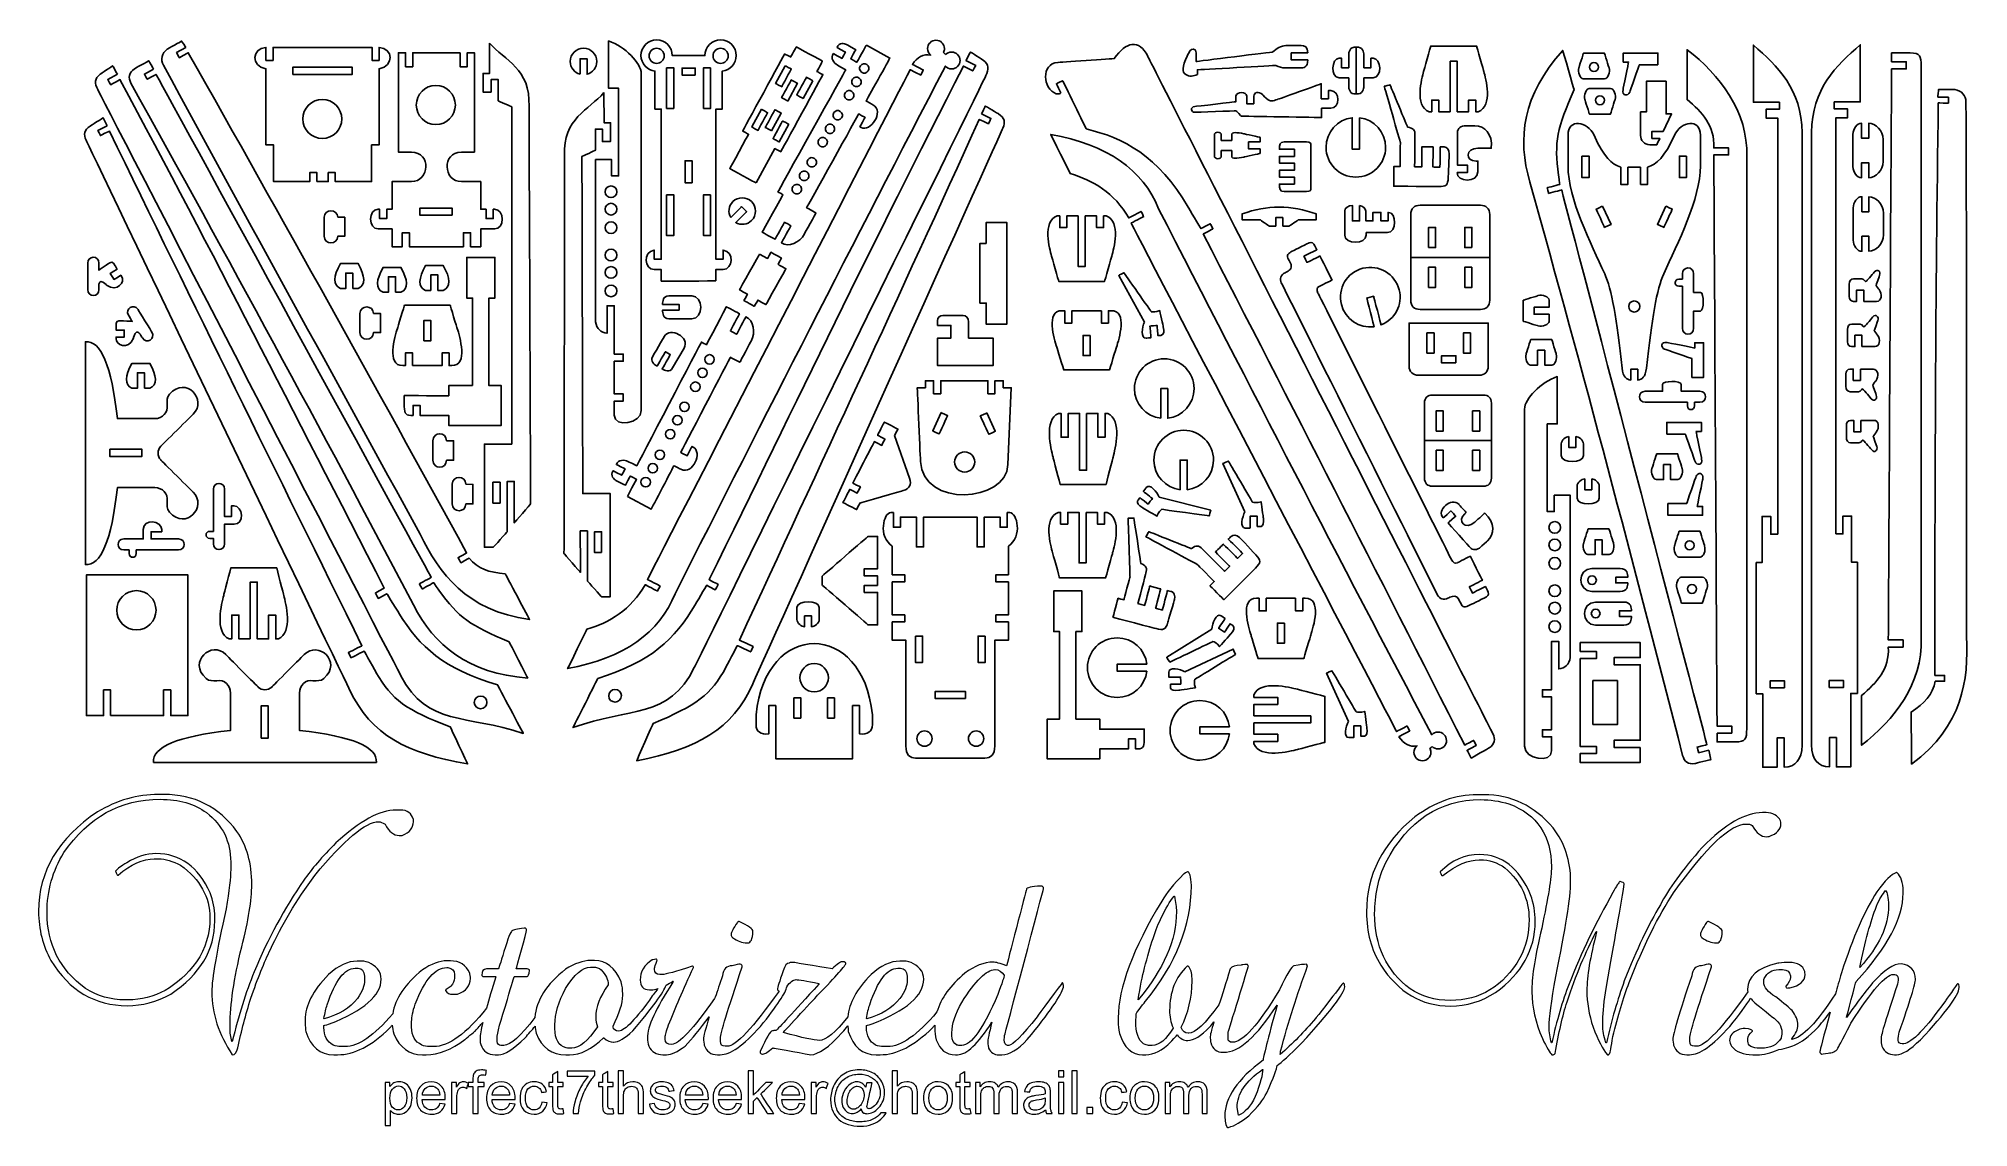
# Model space of a CAD drawing. Header units: centimetres. Extents: x -1416 to 662, y 154 to 1327.
import ezdxf

# ---------------------------------------------------------------- set-up
doc = ezdxf.new("R2010")
doc.units = ezdxf.units.CM
doc.header["$MEASUREMENT"] = 0
doc.layers.add('Camada 1', color=3, linetype='Continuous')
doc.layers.add('Camada 2', color=5, linetype='Continuous')

msp = doc.modelspace()

# ---------------------------------------------------------------- linework, layer by layer
at = {"layer": 'Camada 1', "lineweight": 25}
for points, knots in [([(-1257.694462, 1317.110396), (-1257.694462, 1317.110396), (-1267.559568, 1311.644316), (-1267.559568, 1311.644316), (-1267.559568, 1311.644316), (-1267.559568, 1311.644316), (-1264.526808, 1306.171378), (-1264.526808, 1306.171378), (-1264.526808, 1306.171378), (-1264.526808, 1306.171378), (-1255.008158, 1311.445434), (-1255.008158, 1311.445434), (-1255.008158, 1311.445434), (-1153.587482, 1132.486432), (-1053.868352, 952.854076), (-955.223134, 772.738866), (-955.223134, 772.738866), (-955.223134, 772.738866), (-964.403202, 767.653278), (-964.403202, 767.653278), (-964.403202, 767.653278), (-964.403202, 767.653278), (-961.370442, 762.180086), (-961.370442, 762.180086), (-961.370442, 762.180086), (-961.370442, 762.180086), (-952.607442, 767.033772), (-952.607442, 767.033772), (-952.607442, 767.033772), (-943.34965, 756.108978), (-930.839896, 751.451126), (-913.69007, 750.466114), (-913.69007, 750.466114), (-913.69007, 750.466114), (-887.363224, 701.036952), (-887.363224, 701.036952), (-887.363224, 701.036952), (-956.04584, 710.671934), (-984.402908, 750.851432), (-1005.270532, 793.037276), (-1005.270532, 793.037276), (-1097.508092, 961.920098), (-1190.029878, 1128.82934), (-1281.610086, 1298.004262), (-1281.610086, 1298.004262), (-1284.962124, 1304.197544), (-1283.668756, 1311.083992), (-1277.593584, 1315.433234), (-1277.593584, 1315.433234), (-1277.593584, 1315.433234), (-1262.136668, 1324.031388), (-1262.136668, 1324.031388), (-1262.136668, 1324.031388), (-1262.136668, 1324.031388), (-1257.694462, 1317.110396), (-1257.694462, 1317.110396)], [0, 0, 0, 0, 0.0666666667, 0.0666666667, 0.0666666667, 0.0666666767, 0.1333333333, 0.1333333333, 0.1333333333, 0.1333333433, 0.2, 0.2, 0.2, 0.20000001, 0.2666666667, 0.2666666667, 0.2666666667, 0.2666666767, 0.3333333333, 0.3333333333, 0.3333333333, 0.3333333433, 0.4, 0.4, 0.4, 0.40000001, 0.4666666667, 0.4666666667, 0.4666666667, 0.4666666767, 0.5333333333, 0.5333333333, 0.5333333333, 0.5333333433, 0.6, 0.6, 0.6, 0.60000001, 0.6666666667, 0.6666666667, 0.6666666667, 0.6666666767, 0.7333333333, 0.7333333333, 0.7333333333, 0.7333333433, 0.8, 0.8, 0.8, 0.80000001, 0.8666666667, 0.8666666667, 0.8666666667, 0.8666666767, 1, 1, 1, 1]), ([(-1116.495862, 1172.700728), (-1116.495862, 1172.700728), (-1116.495862, 1182.411402), (-1116.495862, 1182.411402), (-1116.495862, 1182.411402), (-1116.495862, 1182.411402), (-1124.125514, 1182.411402), (-1124.125514, 1182.411402), (-1124.125514, 1182.411402), (-1124.125514, 1182.411402), (-1124.125514, 1172.700728), (-1124.125514, 1172.700728), (-1124.125514, 1172.700728), (-1124.125514, 1172.700728), (-1163.123404, 1172.700728), (-1163.123404, 1172.700728), (-1163.123404, 1172.700728), (-1163.123404, 1172.700728), (-1163.123404, 1212.166994), (-1163.123404, 1212.166994), (-1163.123404, 1212.166994), (-1163.123404, 1212.166994), (-1171.32608, 1212.166994), (-1171.32608, 1212.166994), (-1171.32608, 1212.166994), (-1171.32608, 1212.166994), (-1171.32608, 1294.207724), (-1171.32608, 1294.207724), (-1171.32608, 1294.207724), (-1188.000164, 1297.200352), (-1186.450764, 1316.42358), (-1171.32608, 1317.16399), (-1171.32608, 1317.16399), (-1171.32608, 1317.16399), (-1171.32608, 1303.136586), (-1171.32608, 1303.136586), (-1171.32608, 1303.136586), (-1171.32608, 1303.136586), (-1163.69592, 1303.136586), (-1163.69592, 1303.136586), (-1163.69592, 1303.136586), (-1163.69592, 1303.136586), (-1163.69592, 1317.16399), (-1163.69592, 1317.16399), (-1163.69592, 1317.16399), (-1163.69592, 1317.16399), (-1111.190818, 1317.16399), (-1111.190818, 1317.16399), (-1111.190818, 1317.16399), (-1111.190818, 1317.16399), (-1110.368874, 1317.16399), (-1110.368874, 1317.16399), (-1110.368874, 1317.16399), (-1110.368874, 1317.16399), (-1057.041066, 1317.16399), (-1057.041066, 1317.16399), (-1057.041066, 1317.16399), (-1057.041066, 1317.16399), (-1057.041066, 1303.136586), (-1057.041066, 1303.136586), (-1057.041066, 1303.136586), (-1057.041066, 1303.136586), (-1049.41116, 1303.136586), (-1049.41116, 1303.136586), (-1049.41116, 1303.136586), (-1049.41116, 1303.136586), (-1049.41116, 1317.16399), (-1049.41116, 1317.16399), (-1049.41116, 1317.16399), (-1034.286476, 1316.42358), (-1032.736822, 1297.211782), (-1049.41116, 1294.2189), (-1049.41116, 1294.2189), (-1049.41116, 1294.2189), (-1049.41116, 1212.166994), (-1049.41116, 1212.166994), (-1049.41116, 1212.166994), (-1049.41116, 1212.166994), (-1057.61409, 1212.166994), (-1057.61409, 1212.166994), (-1057.61409, 1212.166994), (-1057.61409, 1212.166994), (-1057.61409, 1172.700728), (-1057.61409, 1172.700728), (-1057.61409, 1172.700728), (-1057.61409, 1172.700728), (-1096.611472, 1172.700728), (-1096.611472, 1172.700728), (-1096.611472, 1172.700728), (-1096.611472, 1172.700728), (-1096.611472, 1182.411402), (-1096.611472, 1182.411402), (-1096.611472, 1182.411402), (-1096.611472, 1182.411402), (-1104.241886, 1182.411402), (-1104.241886, 1182.411402), (-1104.241886, 1182.411402), (-1104.241886, 1182.411402), (-1104.241886, 1172.700728), (-1104.241886, 1172.700728), (-1104.241886, 1172.700728), (-1104.241886, 1172.700728), (-1116.495862, 1172.700728), (-1116.495862, 1172.700728)], [0, 0, 0, 0, 0.037037037, 0.037037037, 0.037037037, 0.037037047, 0.0740740741, 0.0740740741, 0.0740740741, 0.0740740841, 0.1111111111, 0.1111111111, 0.1111111111, 0.1111111211, 0.1481481481, 0.1481481481, 0.1481481481, 0.1481481581, 0.1851851852, 0.1851851852, 0.1851851852, 0.1851851952, 0.2222222222, 0.2222222222, 0.2222222222, 0.2222222322, 0.2592592593, 0.2592592593, 0.2592592593, 0.2592592693, 0.2962962963, 0.2962962963, 0.2962962963, 0.2962963063, 0.3333333333, 0.3333333333, 0.3333333333, 0.3333333433, 0.3703703704, 0.3703703704, 0.3703703704, 0.3703703804, 0.4074074074, 0.4074074074, 0.4074074074, 0.4074074174, 0.4444444444, 0.4444444444, 0.4444444444, 0.4444444544, 0.4814814815, 0.4814814815, 0.4814814815, 0.4814814915, 0.5185185185, 0.5185185185, 0.5185185185, 0.5185185285, 0.5555555556, 0.5555555556, 0.5555555556, 0.5555555656, 0.5925925926, 0.5925925926, 0.5925925926, 0.5925926026, 0.6296296296, 0.6296296296, 0.6296296296, 0.6296296396, 0.6666666667, 0.6666666667, 0.6666666667, 0.6666666767, 0.7037037037, 0.7037037037, 0.7037037037, 0.7037037137, 0.7407407407, 0.7407407407, 0.7407407407, 0.7407407507, 0.7777777778, 0.7777777778, 0.7777777778, 0.7777777878, 0.8148148148, 0.8148148148, 0.8148148148, 0.8148148248, 0.8518518519, 0.8518518519, 0.8518518519, 0.8518518619, 0.8888888889, 0.8888888889, 0.8888888889, 0.8888888989, 0.9259259259, 0.9259259259, 0.9259259259, 0.9259259359, 1, 1, 1, 1]), ([(-962.184258, 1311.415208), (-962.184258, 1311.415208), (-962.184258, 1296.353516), (-962.184258, 1296.353516), (-962.184258, 1296.353516), (-962.184258, 1296.353516), (-954.55486, 1296.353516), (-954.55486, 1296.353516), (-954.55486, 1296.353516), (-954.55486, 1296.353516), (-954.55486, 1311.415208), (-954.55486, 1311.415208), (-954.55486, 1311.415208), (-954.55486, 1311.415208), (-946.727342, 1311.415208), (-946.727342, 1311.415208), (-946.727342, 1311.415208), (-946.727342, 1311.415208), (-946.727342, 1204.461904), (-946.727342, 1204.461904), (-946.727342, 1204.461904), (-946.727342, 1204.461904), (-960.77024, 1204.461904), (-960.77024, 1204.461904), (-960.77024, 1204.461904), (-982.428312, 1204.461904), (-980.41968, 1172.69133), (-960.77024, 1172.69133), (-960.77024, 1172.69133), (-960.77024, 1172.69133), (-940.018694, 1172.69133), (-940.018694, 1172.69133), (-940.018694, 1172.69133), (-940.018694, 1172.69133), (-940.018694, 1142.927356), (-940.018694, 1142.927356), (-940.018694, 1142.927356), (-940.018694, 1142.927356), (-934.158914, 1142.927356), (-934.158914, 1142.927356), (-934.158914, 1142.927356), (-934.158914, 1142.927356), (-934.158914, 1132.842794), (-934.158914, 1132.842794), (-934.158914, 1132.842794), (-934.158914, 1132.842794), (-926.529008, 1132.842794), (-926.529008, 1132.842794), (-926.529008, 1132.842794), (-926.529008, 1132.842794), (-926.529008, 1142.927356), (-926.529008, 1142.927356), (-926.529008, 1142.927356), (-926.529008, 1142.927356), (-925.05276, 1142.927356), (-925.05276, 1142.927356), (-925.05276, 1142.927356), (-914.172416, 1142.927356), (-913.891238, 1121.74655), (-925.05276, 1121.74655), (-925.05276, 1121.74655), (-925.05276, 1121.74655), (-939.885344, 1121.74655), (-939.885344, 1121.74655), (-939.885344, 1121.74655), (-939.885344, 1121.74655), (-939.885344, 1102.538562), (-939.885344, 1102.538562), (-939.885344, 1102.538562), (-939.885344, 1102.538562), (-950.966856, 1102.538562), (-950.966856, 1102.538562), (-950.966856, 1102.538562), (-950.966856, 1102.538562), (-950.966856, 1117.599492), (-950.966856, 1117.599492), (-950.966856, 1117.599492), (-950.966856, 1117.599492), (-958.596508, 1117.599492), (-958.596508, 1117.599492), (-958.596508, 1117.599492), (-958.596508, 1117.599492), (-958.596508, 1102.538562), (-958.596508, 1102.538562), (-958.596508, 1102.538562), (-958.596508, 1102.538562), (-1016.810006, 1102.538562), (-1016.810006, 1102.538562), (-1016.810006, 1102.538562), (-1016.810006, 1102.538562), (-1016.810006, 1117.599492), (-1016.810006, 1117.599492), (-1016.810006, 1117.599492), (-1016.810006, 1117.599492), (-1024.44042, 1117.599492), (-1024.44042, 1117.599492), (-1024.44042, 1117.599492), (-1024.44042, 1117.599492), (-1024.44042, 1102.538562), (-1024.44042, 1102.538562), (-1024.44042, 1102.538562), (-1024.44042, 1102.538562), (-1035.521424, 1102.538562), (-1035.521424, 1102.538562), (-1035.521424, 1102.538562), (-1035.521424, 1102.538562), (-1035.521424, 1121.74655), (-1035.521424, 1121.74655), (-1035.521424, 1121.74655), (-1035.521424, 1121.74655), (-1050.354008, 1121.74655), (-1050.354008, 1121.74655), (-1050.354008, 1121.74655), (-1061.515784, 1121.74655), (-1061.23486, 1142.927356), (-1050.354008, 1142.927356), (-1050.354008, 1142.927356), (-1050.354008, 1142.927356), (-1048.87776, 1142.927356), (-1048.87776, 1142.927356), (-1048.87776, 1142.927356), (-1048.87776, 1142.927356), (-1048.87776, 1132.842794), (-1048.87776, 1132.842794), (-1048.87776, 1132.842794), (-1048.87776, 1132.842794), (-1041.247346, 1132.842794), (-1041.247346, 1132.842794), (-1041.247346, 1132.842794), (-1041.247346, 1132.842794), (-1041.247346, 1142.927356), (-1041.247346, 1142.927356), (-1041.247346, 1142.927356), (-1041.247346, 1142.927356), (-1035.388074, 1142.927356), (-1035.388074, 1142.927356), (-1035.388074, 1142.927356), (-1035.388074, 1142.927356), (-1035.388074, 1172.69133), (-1035.388074, 1172.69133), (-1035.388074, 1172.69133), (-1035.388074, 1172.69133), (-1014.636274, 1172.69133), (-1014.636274, 1172.69133), (-1014.636274, 1172.69133), (-994.987342, 1172.69133), (-992.978202, 1204.461904), (-1014.636274, 1204.461904), (-1014.636274, 1204.461904), (-1014.636274, 1204.461904), (-1028.679426, 1204.461904), (-1028.679426, 1204.461904), (-1028.679426, 1204.461904), (-1028.679426, 1204.461904), (-1028.679426, 1311.415208), (-1028.679426, 1311.415208), (-1028.679426, 1311.415208), (-1028.679426, 1311.415208), (-1020.852162, 1311.415208), (-1020.852162, 1311.415208), (-1020.852162, 1311.415208), (-1020.852162, 1311.415208), (-1020.852162, 1296.353516), (-1020.852162, 1296.353516), (-1020.852162, 1296.353516), (-1020.852162, 1296.353516), (-1013.222764, 1296.353516), (-1013.222764, 1296.353516), (-1013.222764, 1296.353516), (-1013.222764, 1296.353516), (-1013.222764, 1311.415208), (-1013.222764, 1311.415208), (-1013.222764, 1311.415208), (-1013.222764, 1311.415208), (-962.184258, 1311.415208), (-962.184258, 1311.415208)], [0, 0, 0, 0, 0.0222222222, 0.0222222222, 0.0222222222, 0.0222222322, 0.0444444444, 0.0444444444, 0.0444444444, 0.0444444544, 0.0666666667, 0.0666666667, 0.0666666667, 0.0666666767, 0.0888888889, 0.0888888889, 0.0888888889, 0.0888888989, 0.1111111111, 0.1111111111, 0.1111111111, 0.1111111211, 0.1333333333, 0.1333333333, 0.1333333333, 0.1333333433, 0.1555555556, 0.1555555556, 0.1555555556, 0.1555555656, 0.1777777778, 0.1777777778, 0.1777777778, 0.1777777878, 0.2, 0.2, 0.2, 0.20000001, 0.2222222222, 0.2222222222, 0.2222222222, 0.2222222322, 0.2444444444, 0.2444444444, 0.2444444444, 0.2444444544, 0.2666666667, 0.2666666667, 0.2666666667, 0.2666666767, 0.2888888889, 0.2888888889, 0.2888888889, 0.2888888989, 0.3111111111, 0.3111111111, 0.3111111111, 0.3111111211, 0.3333333333, 0.3333333333, 0.3333333333, 0.3333333433, 0.3555555556, 0.3555555556, 0.3555555556, 0.3555555656, 0.3777777778, 0.3777777778, 0.3777777778, 0.3777777878, 0.4, 0.4, 0.4, 0.40000001, 0.4222222222, 0.4222222222, 0.4222222222, 0.4222222322, 0.4444444444, 0.4444444444, 0.4444444444, 0.4444444544, 0.4666666667, 0.4666666667, 0.4666666667, 0.4666666767, 0.4888888889, 0.4888888889, 0.4888888889, 0.4888888989, 0.5111111111, 0.5111111111, 0.5111111111, 0.5111111211, 0.5333333333, 0.5333333333, 0.5333333333, 0.5333333433, 0.5555555556, 0.5555555556, 0.5555555556, 0.5555555656, 0.5777777778, 0.5777777778, 0.5777777778, 0.5777777878, 0.6, 0.6, 0.6, 0.60000001, 0.6222222222, 0.6222222222, 0.6222222222, 0.6222222322, 0.6444444444, 0.6444444444, 0.6444444444, 0.6444444544, 0.6666666667, 0.6666666667, 0.6666666667, 0.6666666767, 0.6888888889, 0.6888888889, 0.6888888889, 0.6888888989, 0.7111111111, 0.7111111111, 0.7111111111, 0.7111111211, 0.7333333333, 0.7333333333, 0.7333333333, 0.7333333433, 0.7555555556, 0.7555555556, 0.7555555556, 0.7555555656, 0.7777777778, 0.7777777778, 0.7777777778, 0.7777777878, 0.8, 0.8, 0.8, 0.80000001, 0.8222222222, 0.8222222222, 0.8222222222, 0.8222222322, 0.8444444444, 0.8444444444, 0.8444444444, 0.8444444544, 0.8666666667, 0.8666666667, 0.8666666667, 0.8666666767, 0.8888888889, 0.8888888889, 0.8888888889, 0.8888888989, 0.9111111111, 0.9111111111, 0.9111111111, 0.9111111211, 0.9333333333, 0.9333333333, 0.9333333333, 0.9333333433, 0.9555555556, 0.9555555556, 0.9555555556, 0.9555555656, 1, 1, 1, 1]), ([(-930.536112, 1321.846226), (-930.536112, 1321.846226), (-930.536112, 1289.280886), (-930.536112, 1289.280886), (-930.536112, 1289.280886), (-930.536112, 1289.280886), (-937.544734, 1289.280886), (-937.544734, 1289.280886), (-937.544734, 1289.280886), (-937.544734, 1289.280886), (-937.544734, 1269.144782), (-937.544734, 1269.144782), (-937.544734, 1269.144782), (-937.544734, 1269.144782), (-928.784528, 1269.144782), (-928.784528, 1269.144782), (-928.784528, 1269.144782), (-928.784528, 1269.144782), (-928.784528, 1282.509754), (-928.784528, 1282.509754), (-928.784528, 1282.509754), (-928.784528, 1282.509754), (-921.154368, 1282.509754), (-921.154368, 1282.509754), (-921.154368, 1282.509754), (-921.154368, 1282.509754), (-921.154368, 1259.70538), (-921.154368, 1259.70538), (-921.154368, 1259.70538), (-921.154368, 1259.70538), (-906.644872, 1253.136686), (-906.644872, 1253.136686), (-906.644872, 1253.136686), (-906.644872, 1253.136686), (-906.644872, 890.091692), (-906.644872, 890.091692), (-906.644872, 890.091692), (-906.644872, 890.091692), (-935.965616, 890.091692), (-935.965616, 890.091692), (-935.965616, 890.091692), (-935.965616, 890.091692), (-935.965616, 778.860012), (-935.965616, 778.860012), (-935.965616, 778.860012), (-935.965616, 778.860012), (-926.427662, 778.860012), (-926.427662, 778.860012), (-926.427662, 778.860012), (-926.427662, 778.860012), (-911.49297, 795.671764), (-911.49297, 795.671764), (-911.49297, 795.671764), (-911.49297, 795.671764), (-911.49297, 849.854028), (-911.49297, 849.854028), (-911.49297, 849.854028), (-911.49297, 849.854028), (-903.863318, 849.854028), (-903.863318, 849.854028), (-903.863318, 849.854028), (-903.863318, 849.854028), (-903.863318, 805.073574), (-903.863318, 805.073574), (-903.863318, 805.073574), (-903.863318, 805.073574), (-886.245878, 825.537338), (-886.245878, 825.537338), (-886.245878, 825.537338), (-886.245878, 825.537338), (-888.010162, 1254.088424), (-888.010162, 1254.088424), (-888.010162, 1254.088424), (-886.21616, 1294.173434), (-914.16505, 1303.298892), (-930.536112, 1321.846226)], [0, 0, 0, 0, 0.05, 0.05, 0.05, 0.05000001, 0.1, 0.1, 0.1, 0.10000001, 0.15, 0.15, 0.15, 0.15000001, 0.2, 0.2, 0.2, 0.20000001, 0.25, 0.25, 0.25, 0.25000001, 0.3, 0.3, 0.3, 0.30000001, 0.35, 0.35, 0.35, 0.35000001, 0.4, 0.4, 0.4, 0.40000001, 0.45, 0.45, 0.45, 0.45000001, 0.5, 0.5, 0.5, 0.50000001, 0.55, 0.55, 0.55, 0.55000001, 0.6, 0.6, 0.6, 0.60000001, 0.65, 0.65, 0.65, 0.65000001, 0.7, 0.7, 0.7, 0.70000001, 0.75, 0.75, 0.75, 0.75000001, 0.8, 0.8, 0.8, 0.80000001, 0.85, 0.85, 0.85, 0.85000001, 0.9, 0.9, 0.9, 0.90000001, 1, 1, 1, 1]), ([(-439.33872, 1309.54145), (-437.68137, 1311.28262), (-435.43601, 1312.27068), (-432.8414, 1312.27068), (-432.8414, 1312.27068), (-427.815756, 1312.27068), (-423.741342, 1308.19652), (-423.741342, 1303.171384), (-423.741342, 1303.171384), (-423.741342, 1298.145994), (-427.815756, 1294.071326), (-432.8414, 1294.071326), (-432.8414, 1294.071326), (-432.8414, 1294.071326), (-432.8414, 1294.071326), (-432.841654, 1294.071326), (-432.841654, 1294.071326), (-435.520084, 1294.071326), (-437.927242, 1295.228804), (-439.592466, 1297.07005), (-439.592466, 1297.07005), (-537.202126, 1109.411802), (-634.127764, 919.62986), (-730.736664, 728.86189), (-730.736664, 728.86189), (-747.140492, 687.119022), (-785.777194, 659.365712), (-846.372704, 648.320522), (-846.372704, 648.320522), (-846.372704, 648.320522), (-825.580772, 690.638192), (-825.580772, 690.638192), (-825.580772, 690.638192), (-801.496492, 697.751208), (-778.406114, 711.581254), (-762.859536, 738.578406), (-762.859536, 738.578406), (-762.859536, 738.578406), (-749.562128, 731.7613), (-749.562128, 731.7613), (-749.562128, 731.7613), (-749.562128, 731.7613), (-746.784384, 737.178866), (-746.784384, 737.178866), (-746.784384, 737.178866), (-746.784384, 737.178866), (-760.494288, 744.209078), (-760.494288, 744.209078), (-760.494288, 744.209078), (-760.494288, 744.209078), (-477.46666, 1293.302214), (-477.46666, 1293.302214), (-477.46666, 1293.302214), (-477.46666, 1293.302214), (-466.080094, 1287.464024), (-466.080094, 1287.464024), (-466.080094, 1287.464024), (-466.080094, 1287.464024), (-463.30235, 1292.881844), (-463.30235, 1292.881844), (-463.30235, 1292.881844), (-463.30235, 1292.881844), (-475.031816, 1298.896564), (-475.031816, 1298.896564), (-475.031816, 1298.896564), (-469.857582, 1306.786312), (-463.387694, 1310.48252), (-455.389996, 1308.772338), (-455.389996, 1308.772338), (-457.477114, 1310.438324), (-458.818488, 1313.008042), (-458.818488, 1315.889418), (-458.818488, 1315.889418), (-458.818488, 1320.914808), (-454.744074, 1324.989222), (-449.718684, 1324.989222), (-449.718684, 1324.989222), (-444.693294, 1324.989222), (-440.61888, 1320.914808), (-440.61888, 1315.889418), (-440.61888, 1315.889418), (-440.61888, 1315.889418), (-440.61888, 1315.88891), (-440.61888, 1315.88891), (-440.61888, 1315.88891), (-440.61888, 1315.88891), (-440.61888, 1315.888402), (-440.61888, 1315.888402), (-440.61888, 1315.888402), (-440.61888, 1315.888402), (-440.61888, 1315.88764), (-440.61888, 1315.88764), (-440.61888, 1315.88764), (-440.61888, 1314.403264), (-440.975242, 1313.001692), (-441.60567, 1311.764204), (-441.60567, 1311.764204), (-441.60567, 1311.764204), (-439.33872, 1309.54145), (-439.33872, 1309.54145)], [0, 0, 0, 0, 0.0384615385, 0.0384615385, 0.0384615385, 0.0384615485, 0.0769230769, 0.0769230769, 0.0769230769, 0.0769230869, 0.1153846154, 0.1153846154, 0.1153846154, 0.1153846254, 0.1538461538, 0.1538461538, 0.1538461538, 0.1538461638, 0.1923076923, 0.1923076923, 0.1923076923, 0.1923077023, 0.2307692308, 0.2307692308, 0.2307692308, 0.2307692408, 0.2692307692, 0.2692307692, 0.2692307692, 0.2692307792, 0.3076923077, 0.3076923077, 0.3076923077, 0.3076923177, 0.3461538462, 0.3461538462, 0.3461538462, 0.3461538562, 0.3846153846, 0.3846153846, 0.3846153846, 0.3846153946, 0.4230769231, 0.4230769231, 0.4230769231, 0.4230769331, 0.4615384615, 0.4615384615, 0.4615384615, 0.4615384715, 0.5, 0.5, 0.5, 0.50000001, 0.5384615385, 0.5384615385, 0.5384615385, 0.5384615485, 0.5769230769, 0.5769230769, 0.5769230769, 0.5769230869, 0.6153846154, 0.6153846154, 0.6153846154, 0.6153846254, 0.6538461538, 0.6538461538, 0.6538461538, 0.6538461638, 0.6923076923, 0.6923076923, 0.6923076923, 0.6923077023, 0.7307692308, 0.7307692308, 0.7307692308, 0.7307692408, 0.7692307692, 0.7692307692, 0.7692307692, 0.7692307792, 0.8076923077, 0.8076923077, 0.8076923077, 0.8076923177, 0.8461538462, 0.8461538462, 0.8461538462, 0.8461538562, 0.8846153846, 0.8846153846, 0.8846153846, 0.8846153946, 0.9230769231, 0.9230769231, 0.9230769231, 0.9230769331, 1, 1, 1, 1]), ([(-833.079614, 1288.26768), (-839.127608, 1289.937476), (-843.572354, 1295.48128), (-843.572354, 1302.060642), (-843.572354, 1302.060642), (-843.572354, 1309.962074), (-837.167236, 1316.367446), (-829.265804, 1316.367446), (-829.265804, 1316.367446), (-821.364372, 1316.367446), (-814.959, 1309.962074), (-814.959, 1302.060642), (-814.959, 1302.060642), (-814.959, 1295.481534), (-819.405016, 1289.937984), (-825.451994, 1288.26768), (-825.451994, 1288.26768), (-825.451994, 1288.26768), (-825.451994, 1304.954972), (-825.451994, 1304.954972), (-825.451994, 1304.954972), (-825.451994, 1304.954972), (-833.079614, 1304.954972), (-833.079614, 1304.954972), (-833.079614, 1304.954972), (-833.079614, 1304.954972), (-833.079614, 1288.26768), (-833.079614, 1288.26768)], [0, 0, 0, 0, 0.125, 0.125, 0.125, 0.12500001, 0.25, 0.25, 0.25, 0.25000001, 0.375, 0.375, 0.375, 0.37500001, 0.5, 0.5, 0.5, 0.50000001, 0.625, 0.625, 0.625, 0.62500001, 0.75, 0.75, 0.75, 0.75000001, 1, 1, 1, 1]), ([(-417.393628, 1303.168844), (-417.393628, 1303.168844), (-406.961848, 1297.68727), (-406.961848, 1297.68727), (-406.961848, 1297.68727), (-406.961848, 1297.68727), (-410.029152, 1291.85035), (-410.029152, 1291.85035), (-410.029152, 1291.85035), (-410.029152, 1291.85035), (-420.09187, 1297.137614), (-420.09187, 1297.137614), (-420.09187, 1297.137614), (-518.974832, 1104.335612), (-598.3224, 938.740312), (-694.041792, 744.019594), (-694.041792, 744.019594), (-694.041792, 744.019594), (-684.322736, 738.911654), (-684.322736, 738.911654), (-684.322736, 738.911654), (-684.322736, 738.911654), (-687.389532, 733.074734), (-687.389532, 733.074734), (-687.389532, 733.074734), (-687.389532, 733.074734), (-696.664088, 737.94747), (-696.664088, 737.94747), (-696.664088, 737.94747), (-696.664088, 737.94747), (-709.226928, 716.76514), (-709.226928, 716.76514), (-709.226928, 716.76514), (-731.322896, 679.50715), (-756.030746, 655.935188), (-813.83251, 637.635504), (-813.83251, 637.635504), (-813.83251, 637.635504), (-840.670912, 584.674218), (-840.670912, 584.674218), (-840.670912, 584.674218), (-779.493742, 606.838766), (-737.28326, 593.956394), (-710.038458, 649.257782), (-710.038458, 649.257782), (-710.038458, 649.257782), (-395.917928, 1286.827246), (-395.917928, 1286.827246), (-395.917928, 1286.827246), (-392.637518, 1293.486618), (-392.542776, 1298.990036), (-399.0467, 1303.43021), (-399.0467, 1303.43021), (-399.0467, 1303.43021), (-412.466536, 1312.28973), (-412.466536, 1312.28973), (-412.466536, 1312.28973), (-412.466536, 1312.28973), (-417.393628, 1303.168844), (-417.393628, 1303.168844)], [0, 0, 0, 0, 0.0625, 0.0625, 0.0625, 0.06250001, 0.125, 0.125, 0.125, 0.12500001, 0.1875, 0.1875, 0.1875, 0.18750001, 0.25, 0.25, 0.25, 0.25000001, 0.3125, 0.3125, 0.3125, 0.31250001, 0.375, 0.375, 0.375, 0.37500001, 0.4375, 0.4375, 0.4375, 0.43750001, 0.5, 0.5, 0.5, 0.50000001, 0.5625, 0.5625, 0.5625, 0.56250001, 0.625, 0.625, 0.625, 0.62500001, 0.6875, 0.6875, 0.6875, 0.68750001, 0.75, 0.75, 0.75, 0.75000001, 0.8125, 0.8125, 0.8125, 0.81250001, 0.875, 0.875, 0.875, 0.87500001, 1, 1, 1, 1]), ([(-816.300882, 1021.844286), (-815.103526, 1014.007624), (-810.668686, 1010.218452), (-803.8592, 1009.396762), (-803.8592, 1009.396762), (-803.8592, 1009.396762), (-803.8592, 1038.996906), (-803.8592, 1038.996906), (-803.8592, 1038.996906), (-803.8592, 1038.996906), (-796.229294, 1038.996906), (-796.229294, 1038.996906), (-796.229294, 1038.996906), (-796.229294, 1038.996906), (-796.229294, 986.899982), (-796.229294, 986.899982), (-796.229294, 986.899982), (-796.229294, 986.899982), (-786.426926, 986.899982), (-786.426926, 986.899982), (-786.426926, 986.899982), (-786.426926, 986.899982), (-786.426926, 979.270584), (-786.426926, 979.270584), (-786.426926, 979.270584), (-786.426926, 979.270584), (-796.229294, 979.270584), (-796.229294, 979.270584), (-796.229294, 979.270584), (-796.229294, 979.270584), (-796.229294, 943.977538), (-796.229294, 943.977538), (-796.229294, 943.977538), (-796.229294, 943.977538), (-786.426926, 943.977538), (-786.426926, 943.977538), (-786.426926, 943.977538), (-786.426926, 943.977538), (-786.426926, 936.347378), (-786.426926, 936.347378), (-786.426926, 936.347378), (-786.426926, 936.347378), (-796.229294, 936.347378), (-796.229294, 936.347378), (-796.229294, 936.347378), (-796.229294, 936.347378), (-796.229294, 921.196024), (-796.229294, 921.196024), (-796.229294, 921.196024), (-796.229294, 907.476214), (-767.12064, 911.82317), (-767.12064, 926.196014), (-767.12064, 926.196014), (-767.12064, 926.196014), (-767.12064, 1289.050508), (-767.12064, 1289.050508), (-767.12064, 1289.050508), (-767.12064, 1300.79496), (-784.729952, 1317.890938), (-802.279574, 1324.209188), (-802.279574, 1324.209188), (-802.279574, 1324.209188), (-802.279574, 1273.302762), (-802.279574, 1273.302762), (-802.279574, 1273.302762), (-802.279574, 1273.302762), (-791.459174, 1273.302762), (-791.459174, 1273.302762), (-791.459174, 1273.302762), (-791.459174, 1273.302762), (-791.464762, 1204.155072), (-791.464762, 1204.155072), (-791.464762, 1204.155072), (-791.464762, 1204.155072), (-791.47035, 1178.785806), (-791.47035, 1178.785806), (-791.47035, 1178.785806), (-791.47035, 1178.785806), (-799.100002, 1178.785806), (-799.100002, 1178.785806), (-799.100002, 1178.785806), (-799.100002, 1178.785806), (-799.100002, 1196.405786), (-799.100002, 1196.405786), (-799.100002, 1196.405786), (-799.100002, 1196.405786), (-816.300882, 1196.405786), (-816.300882, 1196.405786), (-816.300882, 1196.405786), (-816.300882, 1196.405786), (-816.300882, 1021.844286), (-816.300882, 1021.844286)], [0, 0, 0, 0, 0.0416666667, 0.0416666667, 0.0416666667, 0.0416666767, 0.0833333333, 0.0833333333, 0.0833333333, 0.0833333433, 0.125, 0.125, 0.125, 0.12500001, 0.1666666667, 0.1666666667, 0.1666666667, 0.1666666767, 0.2083333333, 0.2083333333, 0.2083333333, 0.2083333433, 0.25, 0.25, 0.25, 0.25000001, 0.2916666667, 0.2916666667, 0.2916666667, 0.2916666767, 0.3333333333, 0.3333333333, 0.3333333333, 0.3333333433, 0.375, 0.375, 0.375, 0.37500001, 0.4166666667, 0.4166666667, 0.4166666667, 0.4166666767, 0.4583333333, 0.4583333333, 0.4583333333, 0.4583333433, 0.5, 0.5, 0.5, 0.50000001, 0.5416666667, 0.5416666667, 0.5416666667, 0.5416666767, 0.5833333333, 0.5833333333, 0.5833333333, 0.5833333433, 0.625, 0.625, 0.625, 0.62500001, 0.6666666667, 0.6666666667, 0.6666666667, 0.6666666767, 0.7083333333, 0.7083333333, 0.7083333333, 0.7083333433, 0.75, 0.75, 0.75, 0.75000001, 0.7916666667, 0.7916666667, 0.7916666667, 0.7916666767, 0.8333333333, 0.8333333333, 0.8333333333, 0.8333333433, 0.875, 0.875, 0.875, 0.87500001, 0.9166666667, 0.9166666667, 0.9166666667, 0.9166666767, 1, 1, 1, 1]), ([(-686.624992, 1065.683416), (-686.624992, 1065.683416), (-686.624992, 1078.114176), (-686.624992, 1078.114176), (-686.624992, 1078.114176), (-686.624992, 1078.114176), (-678.995086, 1078.114176), (-678.995086, 1078.114176), (-678.995086, 1078.114176), (-668.396428, 1078.114176), (-666.32074, 1097.130648), (-678.995086, 1098.902806), (-678.995086, 1098.902806), (-678.995086, 1098.902806), (-678.995086, 1089.024238), (-678.995086, 1089.024238), (-678.995086, 1089.024238), (-678.995086, 1089.024238), (-686.624992, 1089.024238), (-686.624992, 1089.024238), (-686.624992, 1089.024238), (-686.624992, 1089.024238), (-686.624992, 1250.851448), (-686.624992, 1250.851448), (-686.624992, 1250.851448), (-686.624992, 1250.851448), (-679.83481, 1250.851448), (-679.83481, 1250.851448), (-679.83481, 1250.851448), (-679.83481, 1250.851448), (-679.83735, 1291.66874), (-679.83735, 1291.66874), (-679.83735, 1291.66874), (-671.38804, 1292.578822), (-664.808424, 1299.734764), (-664.808424, 1308.42639), (-664.808424, 1308.42639), (-664.808424, 1317.735744), (-672.355018, 1325.282338), (-681.664626, 1325.282338), (-681.664626, 1325.282338), (-690.973472, 1325.282338), (-698.520066, 1317.735744), (-698.520066, 1308.42639), (-698.520066, 1308.42639), (-698.520066, 1308.42639), (-733.686874, 1308.42639), (-733.686874, 1308.42639), (-733.686874, 1308.42639), (-733.686874, 1317.735744), (-741.233722, 1325.282338), (-750.542822, 1325.282338), (-750.542822, 1325.282338), (-759.851922, 1325.282338), (-767.398516, 1317.735744), (-767.398516, 1308.42639), (-767.398516, 1308.42639), (-767.398516, 1299.734764), (-760.819408, 1292.578822), (-752.36959, 1291.66874), (-752.36959, 1291.66874), (-752.36959, 1291.66874), (-752.372638, 1250.851448), (-752.372638, 1250.851448), (-752.372638, 1250.851448), (-752.372638, 1250.851448), (-745.582456, 1250.851448), (-745.582456, 1250.851448), (-745.582456, 1250.851448), (-745.582456, 1250.851448), (-745.582456, 1089.024238), (-745.582456, 1089.024238), (-745.582456, 1089.024238), (-745.582456, 1089.024238), (-753.212362, 1089.024238), (-753.212362, 1089.024238), (-753.212362, 1089.024238), (-753.212362, 1089.024238), (-753.212362, 1098.902806), (-753.212362, 1098.902806), (-753.212362, 1098.902806), (-765.886454, 1097.130648), (-763.810766, 1078.005464), (-753.212362, 1078.005464), (-753.212362, 1078.005464), (-753.212362, 1078.005464), (-745.582456, 1078.005464), (-745.582456, 1078.005464), (-745.582456, 1078.005464), (-745.582456, 1078.005464), (-745.582456, 1065.574958), (-745.582456, 1065.574958), (-745.582456, 1065.574958), (-745.582456, 1065.574958), (-686.624992, 1065.683416), (-686.624992, 1065.683416)], [0, 0, 0, 0, 0.04, 0.04, 0.04, 0.04000001, 0.08, 0.08, 0.08, 0.08000001, 0.12, 0.12, 0.12, 0.12000001, 0.16, 0.16, 0.16, 0.16000001, 0.2, 0.2, 0.2, 0.20000001, 0.24, 0.24, 0.24, 0.24000001, 0.28, 0.28, 0.28, 0.28000001, 0.32, 0.32, 0.32, 0.32000001, 0.36, 0.36, 0.36, 0.36000001, 0.4, 0.4, 0.4, 0.40000001, 0.44, 0.44, 0.44, 0.44000001, 0.48, 0.48, 0.48, 0.48000001, 0.52, 0.52, 0.52, 0.52000001, 0.56, 0.56, 0.56, 0.56000001, 0.6, 0.6, 0.6, 0.60000001, 0.64, 0.64, 0.64, 0.64000001, 0.68, 0.68, 0.68, 0.68000001, 0.72, 0.72, 0.72, 0.72000001, 0.76, 0.76, 0.76, 0.76000001, 0.8, 0.8, 0.8, 0.80000001, 0.84, 0.84, 0.84, 0.84000001, 0.88, 0.88, 0.88, 0.88000001, 0.92, 0.92, 0.92, 0.92000001, 1, 1, 1, 1]), ([(-750.55222, 1316.260512), (-755.047766, 1316.260512), (-758.692158, 1312.615612), (-758.692158, 1308.120828), (-758.692158, 1308.120828), (-758.692158, 1303.625028), (-755.047766, 1299.980382), (-750.55222, 1299.980382), (-750.55222, 1299.980382), (-746.056928, 1299.980382), (-742.412028, 1303.625028), (-742.412028, 1308.120828), (-742.412028, 1308.120828), (-742.412028, 1312.615612), (-746.056928, 1316.260512), (-750.55222, 1316.260512)], [0, 0, 0, 0, 0.2, 0.2, 0.2, 0.20000001, 0.4, 0.4, 0.4, 0.40000001, 0.6, 0.6, 0.6, 0.60000001, 1, 1, 1, 1]), ([(-681.655228, 1316.260512), (-677.159682, 1316.260512), (-673.515036, 1312.615866), (-673.515036, 1308.12032), (-673.515036, 1308.12032), (-673.515036, 1303.625028), (-677.159682, 1299.980382), (-681.655228, 1299.980382), (-681.655228, 1299.980382), (-686.15052, 1299.980382), (-689.795166, 1303.625028), (-689.795166, 1308.12032), (-689.795166, 1308.12032), (-689.795166, 1312.615866), (-686.15052, 1316.260512), (-681.655228, 1316.260512)], [0, 0, 0, 0, 0.2, 0.2, 0.2, 0.20000001, 0.4, 0.4, 0.4, 0.40000001, 0.6, 0.6, 0.6, 0.60000001, 1, 1, 1, 1]), ([(-643.482076, 1171.275026), (-643.482076, 1171.275026), (-623.279424, 1208.308988), (-623.279424, 1208.308988), (-623.279424, 1208.308988), (-623.279424, 1208.308988), (-616.880656, 1204.818266), (-616.880656, 1204.818266), (-616.880656, 1204.818266), (-616.880656, 1204.818266), (-571.560452, 1287.900142), (-571.560452, 1287.900142), (-571.560452, 1287.900142), (-571.560452, 1287.900142), (-577.944996, 1291.4122), (-577.944996, 1291.4122), (-577.944996, 1291.4122), (-577.944996, 1291.4122), (-571.941452, 1302.417766), (-571.941452, 1302.417766), (-571.941452, 1302.417766), (-571.941452, 1302.417766), (-600.198444, 1317.831502), (-600.198444, 1317.831502), (-600.198444, 1317.831502), (-600.198444, 1317.831502), (-606.201988, 1306.825682), (-606.201988, 1306.825682), (-606.201988, 1306.825682), (-606.201988, 1306.825682), (-612.610662, 1310.292274), (-612.610662, 1310.292274), (-612.610662, 1310.292274), (-612.610662, 1310.292274), (-657.930612, 1227.210398), (-657.930612, 1227.210398), (-657.930612, 1227.210398), (-657.930612, 1227.210398), (-651.53159, 1223.71993), (-651.53159, 1223.71993), (-651.53159, 1223.71993), (-651.53159, 1223.71993), (-671.731702, 1186.684444), (-671.731702, 1186.684444), (-671.731702, 1186.684444), (-671.731702, 1186.684444), (-643.482076, 1171.275026), (-643.482076, 1171.275026)], [0, 0, 0, 0, 0.0769230769, 0.0769230769, 0.0769230769, 0.0769230869, 0.1538461538, 0.1538461538, 0.1538461538, 0.1538461638, 0.2307692308, 0.2307692308, 0.2307692308, 0.2307692408, 0.3076923077, 0.3076923077, 0.3076923077, 0.3076923177, 0.3846153846, 0.3846153846, 0.3846153846, 0.3846153946, 0.4615384615, 0.4615384615, 0.4615384615, 0.4615384715, 0.5384615385, 0.5384615385, 0.5384615385, 0.5384615485, 0.6153846154, 0.6153846154, 0.6153846154, 0.6153846254, 0.6923076923, 0.6923076923, 0.6923076923, 0.6923077023, 0.7692307692, 0.7692307692, 0.7692307692, 0.7692307792, 0.8461538462, 0.8461538462, 0.8461538462, 0.8461538562, 1, 1, 1, 1]), ([(-524.643096, 1319.690528), (-524.643096, 1319.690528), (-499.315486, 1305.673538), (-499.315486, 1305.673538), (-499.315486, 1305.673538), (-499.315486, 1305.673538), (-524.966692, 1259.517166), (-524.966692, 1259.517166), (-524.966692, 1259.517166), (-524.966692, 1259.517166), (-517.674098, 1255.419384), (-517.674098, 1255.419384), (-517.674098, 1255.419384), (-504.688094, 1248.121964), (-520.652756, 1225.31251), (-530.221952, 1231.09736), (-530.221952, 1231.09736), (-530.221952, 1231.09736), (-531.56485, 1231.807544), (-531.56485, 1231.807544), (-531.56485, 1231.807544), (-531.56485, 1231.807544), (-526.025618, 1241.844608), (-526.025618, 1241.844608), (-526.025618, 1241.844608), (-526.025618, 1241.844608), (-532.811736, 1245.589584), (-532.811736, 1245.589584), (-532.811736, 1245.589584), (-532.811736, 1245.589584), (-589.10855, 1144.605534), (-589.10855, 1144.605534), (-589.10855, 1144.605534), (-589.10855, 1144.605534), (-578.952868, 1138.978418), (-578.952868, 1138.978418), (-578.952868, 1138.978418), (-578.952868, 1138.978418), (-591.336384, 1116.398072), (-591.336384, 1116.398072), (-591.336384, 1116.398072), (-596.593168, 1106.812874), (-608.295456, 1101.611462), (-616.241084, 1106.86977), (-616.241084, 1106.86977), (-616.241084, 1106.86977), (-606.03765, 1125.23016), (-606.03765, 1125.23016), (-606.03765, 1125.23016), (-606.03765, 1125.23016), (-612.706928, 1128.936528), (-612.706928, 1128.936528), (-612.706928, 1128.936528), (-612.706928, 1128.936528), (-622.910108, 1110.576646), (-622.910108, 1110.576646), (-622.910108, 1110.576646), (-622.910108, 1110.576646), (-636.928622, 1118.342188), (-636.928622, 1118.342188), (-636.928622, 1118.342188), (-636.928622, 1118.342188), (-614.540808, 1158.626588), (-614.540808, 1158.626588), (-614.540808, 1158.626588), (-614.540808, 1158.626588), (-619.928402, 1161.610834), (-619.928402, 1161.610834), (-619.928402, 1161.610834), (-619.928402, 1161.610834), (-546.89248, 1293.033482), (-546.89248, 1293.033482), (-546.89248, 1293.033482), (-546.89248, 1293.033482), (-556.020478, 1298.361894), (-556.020478, 1298.361894), (-556.020478, 1298.361894), (-559.14544, 1300.18536), (-564.122062, 1305.87115), (-560.02555, 1310.506904), (-560.02555, 1310.506904), (-560.02555, 1310.506904), (-550.950384, 1305.454082), (-550.950384, 1305.454082), (-550.950384, 1305.454082), (-550.950384, 1305.454082), (-547.244016, 1312.12336), (-547.244016, 1312.12336), (-547.244016, 1312.12336), (-547.244016, 1312.12336), (-556.3108, 1317.171356), (-556.3108, 1317.171356), (-556.3108, 1317.171356), (-554.088046, 1323.01869), (-547.833042, 1321.425094), (-546.16223, 1320.471832), (-546.16223, 1320.471832), (-546.16223, 1320.471832), (-536.132024, 1314.751498), (-536.132024, 1314.751498), (-536.132024, 1314.751498), (-536.132024, 1314.751498), (-541.579054, 1304.980372), (-541.579054, 1304.980372), (-541.579054, 1304.980372), (-541.579054, 1304.980372), (-534.914856, 1301.265622), (-534.914856, 1301.265622), (-534.914856, 1301.265622), (-534.914856, 1301.265622), (-524.643096, 1319.690528), (-524.643096, 1319.690528)], [0, 0, 0, 0, 0.0344827586, 0.0344827586, 0.0344827586, 0.0344827686, 0.0689655172, 0.0689655172, 0.0689655172, 0.0689655272, 0.1034482759, 0.1034482759, 0.1034482759, 0.1034482859, 0.1379310345, 0.1379310345, 0.1379310345, 0.1379310445, 0.1724137931, 0.1724137931, 0.1724137931, 0.1724138031, 0.2068965517, 0.2068965517, 0.2068965517, 0.2068965617, 0.2413793103, 0.2413793103, 0.2413793103, 0.2413793203, 0.275862069, 0.275862069, 0.275862069, 0.275862079, 0.3103448276, 0.3103448276, 0.3103448276, 0.3103448376, 0.3448275862, 0.3448275862, 0.3448275862, 0.3448275962, 0.3793103448, 0.3793103448, 0.3793103448, 0.3793103548, 0.4137931034, 0.4137931034, 0.4137931034, 0.4137931134, 0.4482758621, 0.4482758621, 0.4482758621, 0.4482758721, 0.4827586207, 0.4827586207, 0.4827586207, 0.4827586307, 0.5172413793, 0.5172413793, 0.5172413793, 0.5172413893, 0.5517241379, 0.5517241379, 0.5517241379, 0.5517241479, 0.5862068966, 0.5862068966, 0.5862068966, 0.5862069066, 0.6206896552, 0.6206896552, 0.6206896552, 0.6206896652, 0.6551724138, 0.6551724138, 0.6551724138, 0.6551724238, 0.6896551724, 0.6896551724, 0.6896551724, 0.6896551824, 0.724137931, 0.724137931, 0.724137931, 0.724137941, 0.7586206897, 0.7586206897, 0.7586206897, 0.7586206997, 0.7931034483, 0.7931034483, 0.7931034483, 0.7931034583, 0.8275862069, 0.8275862069, 0.8275862069, 0.8275862169, 0.8620689655, 0.8620689655, 0.8620689655, 0.8620689755, 0.8965517241, 0.8965517241, 0.8965517241, 0.8965517341, 0.9310344828, 0.9310344828, 0.9310344828, 0.9310344928, 1, 1, 1, 1]), ([(-287.852358, 1229.40064), (-248.231914, 1220.029564), (-210.559142, 1200.852564), (-177.967132, 1145.096262), (-177.967132, 1145.096262), (-177.967132, 1145.096262), (-164.425884, 1122.049572), (-164.425884, 1122.049572), (-164.425884, 1122.049572), (-164.425884, 1122.049572), (-154.316938, 1127.41075), (-154.316938, 1127.41075), (-154.316938, 1127.41075), (-154.316938, 1127.41075), (-151.385016, 1121.883456), (-151.385016, 1121.883456), (-151.385016, 1121.883456), (-151.385016, 1121.883456), (-161.914332, 1116.297488), (-161.914332, 1116.297488), (-161.914332, 1116.297488), (-67.486276, 933.364402), (26.502868, 749.163348), (119.668544, 565.876694), (119.668544, 565.876694), (119.668544, 565.876694), (129.281682, 570.976252), (129.281682, 570.976252), (129.281682, 570.976252), (129.281682, 570.976252), (132.213858, 565.449212), (132.213858, 565.449212), (132.213858, 565.449212), (132.213858, 565.449212), (122.250708, 560.163726), (122.250708, 560.163726), (122.250708, 560.163726), (122.250708, 560.163726), (126.679452, 551.817794), (126.679452, 551.817794), (126.679452, 551.817794), (126.679452, 551.817794), (146.043142, 562.890924), (146.043142, 562.890924), (146.043142, 562.890924), (152.197308, 567.12866), (153.183082, 571.97371), (149.98446, 578.250812), (149.98446, 578.250812), (149.98446, 578.250812), (-221.696788, 1307.732208), (-221.696788, 1307.732208), (-221.696788, 1307.732208), (-231.025446, 1326.726836), (-245.066312, 1323.479192), (-257.64109, 1305.251136), (-257.64109, 1305.251136), (-257.64109, 1305.251136), (-318.647318, 1301.039308), (-318.647318, 1301.039308), (-318.647318, 1301.039308), (-336.719418, 1299.792168), (-335.017872, 1272.613152), (-320.130932, 1267.394722), (-320.130932, 1267.394722), (-317.44539, 1266.898152), (-316.0141, 1267.018802), (-315.372496, 1268.380242), (-315.372496, 1268.380242), (-315.372496, 1268.380242), (-320.086228, 1278.034274), (-320.086228, 1278.034274), (-320.086228, 1278.034274), (-320.086228, 1278.034274), (-313.232038, 1281.381232), (-313.232038, 1281.381232), (-313.232038, 1281.381232), (-313.232038, 1281.381232), (-287.852358, 1229.40064), (-287.852358, 1229.40064)], [0, 0, 0, 0, 0.0476190476, 0.0476190476, 0.0476190476, 0.0476190576, 0.0952380952, 0.0952380952, 0.0952380952, 0.0952381052, 0.1428571429, 0.1428571429, 0.1428571429, 0.1428571529, 0.1904761905, 0.1904761905, 0.1904761905, 0.1904762005, 0.2380952381, 0.2380952381, 0.2380952381, 0.2380952481, 0.2857142857, 0.2857142857, 0.2857142857, 0.2857142957, 0.3333333333, 0.3333333333, 0.3333333333, 0.3333333433, 0.380952381, 0.380952381, 0.380952381, 0.380952391, 0.4285714286, 0.4285714286, 0.4285714286, 0.4285714386, 0.4761904762, 0.4761904762, 0.4761904762, 0.4761904862, 0.5238095238, 0.5238095238, 0.5238095238, 0.5238095338, 0.5714285714, 0.5714285714, 0.5714285714, 0.5714285814, 0.619047619, 0.619047619, 0.619047619, 0.619047629, 0.6666666667, 0.6666666667, 0.6666666667, 0.6666666767, 0.7142857143, 0.7142857143, 0.7142857143, 0.7142857243, 0.7619047619, 0.7619047619, 0.7619047619, 0.7619047719, 0.8095238095, 0.8095238095, 0.8095238095, 0.8095238195, 0.8571428571, 0.8571428571, 0.8571428571, 0.8571428671, 0.9047619048, 0.9047619048, 0.9047619048, 0.9047619148, 1, 1, 1, 1]), ([(-49.291748, 1311.383712), (-49.131982, 1318.212502), (-52.9336, 1319.191672), (-56.593232, 1319.17948), (-56.593232, 1319.17948), (-56.593232, 1319.17948), (-72.921114, 1319.123346), (-72.921114, 1319.123346), (-72.921114, 1319.123346), (-77.985366, 1319.106582), (-83.12531, 1315.81398), (-86.881208, 1312.338752), (-86.881208, 1312.338752), (-86.881208, 1312.338752), (-169.498772, 1302.01289), (-169.498772, 1302.01289), (-169.498772, 1302.01289), (-169.498772, 1302.01289), (-169.498772, 1311.54932), (-169.498772, 1311.54932), (-169.498772, 1311.54932), (-169.498772, 1316.519084), (-175.014128, 1316.16577), (-176.3395, 1313.457368), (-176.3395, 1313.457368), (-176.3395, 1313.457368), (-179.09286, 1307.831522), (-179.09286, 1307.831522), (-179.09286, 1307.831522), (-184.61863, 1296.540206), (-184.949846, 1290.290028), (-180.810408, 1287.902174), (-180.810408, 1287.902174), (-176.758092, 1285.616428), (-172.443648, 1285.96771), (-168.215818, 1288.06702), (-168.215818, 1288.06702), (-168.215818, 1288.06702), (-168.215818, 1293.098506), (-168.215818, 1293.098506), (-168.215818, 1293.098506), (-168.215818, 1293.098506), (-83.559142, 1297.867356), (-83.559142, 1297.867356), (-83.559142, 1297.867356), (-80.63103, 1295.857708), (-77.3684, 1295.1968), (-72.980804, 1295.19807), (-72.980804, 1295.19807), (-72.980804, 1295.19807), (-56.823356, 1295.203404), (-56.823356, 1295.203404), (-56.823356, 1295.203404), (-54.033674, 1295.20442), (-49.362106, 1295.171908), (-49.291748, 1303.756092), (-49.291748, 1303.756092), (-49.291748, 1303.756092), (-67.105022, 1303.756092), (-67.105022, 1303.756092), (-67.105022, 1303.756092), (-67.105022, 1303.756092), (-67.105022, 1311.383712), (-67.105022, 1311.383712), (-67.105022, 1311.383712), (-67.105022, 1311.383712), (-49.291748, 1311.383712), (-49.291748, 1311.383712)], [0, 0, 0, 0, 0.0555555556, 0.0555555556, 0.0555555556, 0.0555555656, 0.1111111111, 0.1111111111, 0.1111111111, 0.1111111211, 0.1666666667, 0.1666666667, 0.1666666667, 0.1666666767, 0.2222222222, 0.2222222222, 0.2222222222, 0.2222222322, 0.2777777778, 0.2777777778, 0.2777777778, 0.2777777878, 0.3333333333, 0.3333333333, 0.3333333333, 0.3333333433, 0.3888888889, 0.3888888889, 0.3888888889, 0.3888888989, 0.4444444444, 0.4444444444, 0.4444444444, 0.4444444544, 0.5, 0.5, 0.5, 0.50000001, 0.5555555556, 0.5555555556, 0.5555555556, 0.5555555656, 0.6111111111, 0.6111111111, 0.6111111111, 0.6111111211, 0.6666666667, 0.6666666667, 0.6666666667, 0.6666666767, 0.7222222222, 0.7222222222, 0.7222222222, 0.7222222322, 0.7777777778, 0.7777777778, 0.7777777778, 0.7777777878, 0.8333333333, 0.8333333333, 0.8333333333, 0.8333333433, 0.8888888889, 0.8888888889, 0.8888888889, 0.8888888989, 1, 1, 1, 1]), ([(-5.26669, 1284.627606), (-5.26669, 1284.627606), (-15.40002, 1284.627606), (-15.40002, 1284.627606), (-15.40002, 1284.627606), (-25.523698, 1284.627606), (-23.808944, 1305.59683), (-15.40002, 1305.59683), (-15.40002, 1305.59683), (-15.40002, 1305.59683), (-12.89685, 1305.59683), (-12.89685, 1305.59683), (-12.89685, 1305.59683), (-12.89685, 1305.59683), (-12.89685, 1295.314656), (-12.89685, 1295.314656), (-12.89685, 1295.314656), (-12.89685, 1295.314656), (-5.26669, 1295.314656), (-5.26669, 1295.314656), (-5.26669, 1295.314656), (-5.26669, 1295.314656), (-5.26669, 1309.31031), (-5.26669, 1309.31031), (-5.26669, 1309.31031), (-5.26669, 1312.042588), (-4.127246, 1318.149002), (2.90576, 1317.597822), (2.90576, 1317.597822), (2.90576, 1296.780998), (2.90576, 1287.882108), (2.90576, 1267.06503), (2.90576, 1267.06503), (-4.127246, 1266.514358), (-5.26669, 1272.620772), (-5.26669, 1275.35305), (-5.26669, 1275.35305), (-5.26669, 1275.35305), (-5.26669, 1284.627606), (-5.26669, 1284.627606)], [0, 0, 0, 0, 0.0909090909, 0.0909090909, 0.0909090909, 0.0909091009, 0.1818181818, 0.1818181818, 0.1818181818, 0.1818181918, 0.2727272727, 0.2727272727, 0.2727272727, 0.2727272827, 0.3636363636, 0.3636363636, 0.3636363636, 0.3636363736, 0.4545454545, 0.4545454545, 0.4545454545, 0.4545454645, 0.5454545455, 0.5454545455, 0.5454545455, 0.5454545555, 0.6363636364, 0.6363636364, 0.6363636364, 0.6363636464, 0.7272727273, 0.7272727273, 0.7272727273, 0.7272727373, 0.8181818182, 0.8181818182, 0.8181818182, 0.8181818282, 1, 1, 1, 1]), ([(11.078718, 1284.627606), (11.078718, 1284.627606), (21.21154, 1284.627606), (21.21154, 1284.627606), (21.21154, 1284.627606), (31.335726, 1284.627606), (29.620972, 1305.59683), (21.21154, 1305.59683), (21.21154, 1305.59683), (21.21154, 1305.59683), (18.708624, 1305.59683), (18.708624, 1305.59683), (18.708624, 1305.59683), (18.708624, 1305.59683), (18.708624, 1295.314656), (18.708624, 1295.314656), (18.708624, 1295.314656), (18.708624, 1295.314656), (11.078718, 1295.314656), (11.078718, 1295.314656), (11.078718, 1295.314656), (11.078718, 1295.314656), (11.078718, 1309.31031), (11.078718, 1309.31031), (11.078718, 1309.31031), (11.078718, 1312.042588), (9.939274, 1318.149002), (2.90576, 1317.597822), (2.90576, 1317.597822), (2.90576, 1296.780998), (2.90576, 1287.882108), (2.90576, 1267.06503), (2.90576, 1267.06503), (9.939274, 1266.514358), (11.078718, 1272.620772), (11.078718, 1275.35305), (11.078718, 1275.35305), (11.078718, 1275.35305), (11.078718, 1284.627606), (11.078718, 1284.627606)], [0, 0, 0, 0, 0.0909090909, 0.0909090909, 0.0909090909, 0.0909091009, 0.1818181818, 0.1818181818, 0.1818181818, 0.1818181918, 0.2727272727, 0.2727272727, 0.2727272727, 0.2727272827, 0.3636363636, 0.3636363636, 0.3636363636, 0.3636363736, 0.4545454545, 0.4545454545, 0.4545454545, 0.4545454645, 0.5454545455, 0.5454545455, 0.5454545455, 0.5454545555, 0.6363636364, 0.6363636364, 0.6363636364, 0.6363636464, 0.7272727273, 0.7272727273, 0.7272727273, 0.7272727373, 0.8181818182, 0.8181818182, 0.8181818182, 0.8181818282, 1, 1, 1, 1]), ([(104.038146, 1247.994202), (104.038146, 1247.994202), (91.81338, 1247.994202), (91.81338, 1247.994202), (91.81338, 1247.994202), (91.81338, 1247.994202), (91.81338, 1260.554502), (91.81338, 1260.554502), (91.81338, 1260.554502), (91.81338, 1260.554502), (84.183728, 1260.554502), (84.183728, 1260.554502), (84.183728, 1260.554502), (84.183728, 1260.554502), (84.183728, 1247.994202), (84.183728, 1247.994202), (84.183728, 1247.994202), (84.183728, 1247.994202), (81.36763, 1247.994202), (81.36763, 1247.994202), (81.36763, 1247.994202), (65.213992, 1254.217202), (73.37298, 1283.828522), (75.47229, 1291.3233), (75.47229, 1291.3233), (75.47229, 1291.3233), (83.109562, 1318.588676), (83.109562, 1318.588676), (83.109562, 1318.588676), (83.109562, 1318.588676), (132.59435, 1318.588676), (132.59435, 1318.588676), (132.59435, 1318.588676), (132.59435, 1318.588676), (140.231368, 1291.3233), (140.231368, 1291.3233), (140.231368, 1291.3233), (142.330932, 1283.828522), (150.489666, 1254.217202), (134.336028, 1247.994202), (134.336028, 1247.994202), (134.336028, 1247.994202), (131.520438, 1247.994202), (131.520438, 1247.994202), (131.520438, 1247.994202), (131.520438, 1247.994202), (131.520438, 1260.554502), (131.520438, 1260.554502), (131.520438, 1260.554502), (131.520438, 1260.554502), (123.890024, 1260.554502), (123.890024, 1260.554502), (123.890024, 1260.554502), (123.890024, 1260.554502), (123.890024, 1247.994202), (123.890024, 1247.994202), (123.890024, 1247.994202), (123.890024, 1247.994202), (111.665512, 1247.994202), (111.665512, 1247.994202), (111.665512, 1247.994202), (111.665512, 1247.994202), (111.665512, 1302.390334), (111.665512, 1302.390334), (111.665512, 1302.390334), (111.665512, 1302.390334), (104.038146, 1302.390334), (104.038146, 1302.390334), (104.038146, 1302.390334), (104.038146, 1302.390334), (104.038146, 1247.994202), (104.038146, 1247.994202)], [0, 0, 0, 0, 0.0526315789, 0.0526315789, 0.0526315789, 0.0526315889, 0.1052631579, 0.1052631579, 0.1052631579, 0.1052631679, 0.1578947368, 0.1578947368, 0.1578947368, 0.1578947468, 0.2105263158, 0.2105263158, 0.2105263158, 0.2105263258, 0.2631578947, 0.2631578947, 0.2631578947, 0.2631579047, 0.3157894737, 0.3157894737, 0.3157894737, 0.3157894837, 0.3684210526, 0.3684210526, 0.3684210526, 0.3684210626, 0.4210526316, 0.4210526316, 0.4210526316, 0.4210526416, 0.4736842105, 0.4736842105, 0.4736842105, 0.4736842205, 0.5263157895, 0.5263157895, 0.5263157895, 0.5263157995, 0.5789473684, 0.5789473684, 0.5789473684, 0.5789473784, 0.6315789474, 0.6315789474, 0.6315789474, 0.6315789574, 0.6842105263, 0.6842105263, 0.6842105263, 0.6842105363, 0.7368421053, 0.7368421053, 0.7368421053, 0.7368421153, 0.7894736842, 0.7894736842, 0.7894736842, 0.7894736942, 0.8421052632, 0.8421052632, 0.8421052632, 0.8421052732, 0.8947368421, 0.8947368421, 0.8947368421, 0.8947368521, 1, 1, 1, 1]), ([(382.48463, 560.385976), (382.48463, 560.385976), (371.55882, 557.589436), (371.55882, 557.589436), (371.55882, 557.589436), (371.55882, 557.589436), (370.007896, 563.6514), (370.007896, 563.6514), (370.007896, 563.6514), (370.007896, 563.6514), (380.550166, 566.349642), (380.550166, 566.349642), (380.550166, 566.349642), (380.550166, 566.349642), (224.153984, 1163.678902), (224.153984, 1163.678902), (224.153984, 1163.678902), (224.153984, 1163.678902), (210.057746, 1160.072102), (210.057746, 1160.072102), (210.057746, 1160.072102), (210.057746, 1160.072102), (208.506314, 1166.133812), (208.506314, 1166.133812), (208.506314, 1166.133812), (208.506314, 1166.133812), (222.140018, 1169.623264), (222.140018, 1169.623264), (222.140018, 1169.623264), (222.140018, 1169.623264), (220.743018, 1179.49218), (220.743018, 1179.49218), (220.743018, 1179.49218), (215.66251, 1215.361552), (219.403422, 1230.726266), (237.501176, 1271.829562), (237.501176, 1271.829562), (237.501176, 1271.829562), (225.286316, 1313.971718), (225.286316, 1313.971718), (225.286316, 1313.971718), (181.962552, 1265.903488), (176.136554, 1219.223876), (189.91453, 1172.165804), (189.91453, 1172.165804), (247.245632, 967.327504), (301.472346, 761.266194), (354.407724, 554.69282), (354.407724, 554.69282), (356.155498, 547.869364), (360.25582, 544.97732), (367.659412, 545.985446), (367.659412, 545.985446), (367.659412, 545.985446), (384.801872, 550.342054), (384.801872, 550.342054), (384.801872, 550.342054), (384.801872, 550.342054), (382.48463, 560.385976), (382.48463, 560.385976)], [0, 0, 0, 0, 0.0625, 0.0625, 0.0625, 0.06250001, 0.125, 0.125, 0.125, 0.12500001, 0.1875, 0.1875, 0.1875, 0.18750001, 0.25, 0.25, 0.25, 0.25000001, 0.3125, 0.3125, 0.3125, 0.31250001, 0.375, 0.375, 0.375, 0.37500001, 0.4375, 0.4375, 0.4375, 0.43750001, 0.5, 0.5, 0.5, 0.50000001, 0.5625, 0.5625, 0.5625, 0.56250001, 0.625, 0.625, 0.625, 0.62500001, 0.6875, 0.6875, 0.6875, 0.68750001, 0.75, 0.75, 0.75, 0.75000001, 0.8125, 0.8125, 0.8125, 0.81250001, 0.875, 0.875, 0.875, 0.87500001, 1, 1, 1, 1]), ([(247.631712, 1311.188386), (247.631712, 1311.188386), (270.12519, 1311.188386), (270.12519, 1311.188386), (270.12519, 1311.188386), (270.12519, 1311.188386), (275.124926, 1295.33523), (275.124926, 1295.33523), (275.124926, 1295.33523), (276.618954, 1290.597622), (273.692366, 1283.429234), (270.322548, 1283.429234), (270.322548, 1283.429234), (252.40361, 1283.429234), (265.38555, 1283.429234), (247.434862, 1283.429234), (247.434862, 1283.429234), (244.064536, 1283.429234), (241.137948, 1290.597114), (242.631976, 1295.33523), (242.631976, 1295.33523), (242.631976, 1295.33523), (247.631712, 1311.188386), (247.631712, 1311.188386)], [0, 0, 0, 0, 0.1428571429, 0.1428571429, 0.1428571429, 0.1428571529, 0.2857142857, 0.2857142857, 0.2857142857, 0.2857142957, 0.4285714286, 0.4285714286, 0.4285714286, 0.4285714386, 0.5714285714, 0.5714285714, 0.5714285714, 0.5714285814, 0.7142857143, 0.7142857143, 0.7142857143, 0.7142857243, 1, 1, 1, 1]), ([(327.739502, 1298.412186), (327.739502, 1298.412186), (327.739502, 1311.04132), (327.739502, 1311.04132), (327.739502, 1311.04132), (327.739502, 1311.04132), (290.44773, 1311.04132), (290.44773, 1311.04132), (290.44773, 1311.04132), (290.44773, 1311.04132), (290.44773, 1301.45409), (290.44773, 1301.45409), (290.44773, 1301.45409), (290.44773, 1301.45409), (296.16527, 1301.45409), (296.16527, 1301.45409), (296.16527, 1301.45409), (296.16527, 1301.45409), (290.245546, 1271.9685), (290.245546, 1271.9685), (290.245546, 1271.9685), (288.780474, 1264.673366), (295.822116, 1264.706894), (297.349672, 1269.074424), (297.349672, 1269.074424), (297.349672, 1269.074424), (307.610764, 1298.412186), (307.610764, 1298.412186), (307.610764, 1298.412186), (307.610764, 1298.412186), (327.739502, 1298.412186), (327.739502, 1298.412186)], [0, 0, 0, 0, 0.1111111111, 0.1111111111, 0.1111111111, 0.1111111211, 0.2222222222, 0.2222222222, 0.2222222222, 0.2222222322, 0.3333333333, 0.3333333333, 0.3333333333, 0.3333333433, 0.4444444444, 0.4444444444, 0.4444444444, 0.4444444544, 0.5555555556, 0.5555555556, 0.5555555556, 0.5555555656, 0.6666666667, 0.6666666667, 0.6666666667, 0.6666666767, 0.7777777778, 0.7777777778, 0.7777777778, 0.7777777878, 1, 1, 1, 1]), ([(391.455656, 578.724268), (391.455656, 578.724268), (407.341832, 578.724268), (407.341832, 578.724268), (407.341832, 578.724268), (407.341832, 578.724268), (407.341832, 586.351634), (407.341832, 586.351634), (407.341832, 586.351634), (407.341832, 586.351634), (391.455656, 586.351634), (391.455656, 586.351634), (391.455656, 586.351634), (391.455656, 586.351634), (387.982714, 1201.383424), (387.982714, 1201.383424), (387.982714, 1201.383424), (387.982714, 1201.383424), (403.86889, 1201.383424), (403.86889, 1201.383424), (403.86889, 1201.383424), (403.86889, 1201.383424), (403.86889, 1209.01079), (403.86889, 1209.01079), (403.86889, 1209.01079), (403.86889, 1209.01079), (387.982714, 1209.01079), (387.982714, 1209.01079), (387.982714, 1209.01079), (389.254746, 1232.849198), (375.375424, 1247.657652), (359.218738, 1261.10873), (359.218738, 1261.10873), (359.218738, 1261.10873), (359.218738, 1314.78401), (359.218738, 1314.78401), (359.218738, 1314.78401), (393.952476, 1287.873472), (425.262294, 1248.357168), (423.418508, 1199.539892), (423.418508, 1199.539892), (423.418508, 1199.539892), (423.418508, 583.32751), (423.418508, 583.32751), (423.418508, 583.32751), (423.418508, 572.688974), (422.145968, 569.251084), (411.510226, 569.251084), (411.510226, 569.251084), (411.510226, 569.251084), (391.455656, 569.251084), (391.455656, 569.251084), (391.455656, 569.251084), (391.455656, 569.251084), (391.455656, 578.724268), (391.455656, 578.724268)], [0, 0, 0, 0, 0.0666666667, 0.0666666667, 0.0666666667, 0.0666666767, 0.1333333333, 0.1333333333, 0.1333333333, 0.1333333433, 0.2, 0.2, 0.2, 0.20000001, 0.2666666667, 0.2666666667, 0.2666666667, 0.2666666767, 0.3333333333, 0.3333333333, 0.3333333333, 0.3333333433, 0.4, 0.4, 0.4, 0.40000001, 0.4666666667, 0.4666666667, 0.4666666667, 0.4666666767, 0.5333333333, 0.5333333333, 0.5333333333, 0.5333333433, 0.6, 0.6, 0.6, 0.60000001, 0.6666666667, 0.6666666667, 0.6666666667, 0.6666666767, 0.7333333333, 0.7333333333, 0.7333333333, 0.7333333433, 0.8, 0.8, 0.8, 0.80000001, 0.8666666667, 0.8666666667, 0.8666666667, 0.8666666767, 1, 1, 1, 1]), ([(456.854306, 792.872684), (456.854306, 792.872684), (449.22694, 792.872684), (449.22694, 792.872684), (449.22694, 792.872684), (449.22694, 792.872684), (449.22694, 812.20437), (449.22694, 812.20437), (449.22694, 812.20437), (449.22694, 812.20437), (439.95086, 812.20437), (439.95086, 812.20437), (439.95086, 812.20437), (439.95086, 812.20437), (439.95086, 762.482092), (439.95086, 762.482092), (439.95086, 762.482092), (439.95086, 762.482092), (433.635912, 762.482092), (433.635912, 762.482092), (433.635912, 762.482092), (433.635912, 762.482092), (433.635912, 621.1443), (433.635912, 621.1443), (433.635912, 621.1443), (433.635912, 621.1443), (440.740546, 621.1443), (440.740546, 621.1443), (440.740546, 621.1443), (440.740546, 621.1443), (440.740546, 541.9471), (440.740546, 541.9471), (440.740546, 541.9471), (440.740546, 541.9471), (456.18654, 541.9471), (456.18654, 541.9471), (456.18654, 541.9471), (456.18654, 541.9471), (456.18654, 573.661794), (456.18654, 573.661794), (456.18654, 573.661794), (456.18654, 573.661794), (463.813906, 573.661794), (463.813906, 573.661794), (463.813906, 573.661794), (463.813906, 573.661794), (463.813906, 541.9471), (463.813906, 541.9471), (463.813906, 541.9471), (475.830138, 542.662364), (482.94544, 549.5163), (482.94544, 565.668922), (482.94544, 565.668922), (482.94544, 565.668922), (482.94544, 1225.159856), (482.94544, 1225.159856), (482.94544, 1225.159856), (482.94544, 1272.271522), (456.45451, 1297.259026), (430.551336, 1319.682908), (430.551336, 1319.682908), (430.551336, 1319.682908), (430.551336, 1258.179602), (430.551336, 1258.179602), (430.551336, 1258.179602), (430.551336, 1258.179602), (458.571092, 1258.179602), (458.571092, 1258.179602), (458.571092, 1258.179602), (458.571092, 1258.179602), (458.571092, 1250.552236), (458.571092, 1250.552236), (458.571092, 1250.552236), (458.571092, 1250.552236), (444.25616, 1250.552236), (444.25616, 1250.552236), (444.25616, 1250.552236), (444.25616, 1250.552236), (444.25616, 1241.114866), (444.25616, 1241.114866), (444.25616, 1241.114866), (444.25616, 1241.114866), (456.854306, 1241.114866), (456.854306, 1241.114866), (456.854306, 1241.114866), (456.854306, 1241.114866), (456.854306, 792.872684), (456.854306, 792.872684)], [0, 0, 0, 0, 0.0434782609, 0.0434782609, 0.0434782609, 0.0434782709, 0.0869565217, 0.0869565217, 0.0869565217, 0.0869565317, 0.1304347826, 0.1304347826, 0.1304347826, 0.1304347926, 0.1739130435, 0.1739130435, 0.1739130435, 0.1739130535, 0.2173913043, 0.2173913043, 0.2173913043, 0.2173913143, 0.2608695652, 0.2608695652, 0.2608695652, 0.2608695752, 0.3043478261, 0.3043478261, 0.3043478261, 0.3043478361, 0.347826087, 0.347826087, 0.347826087, 0.347826097, 0.3913043478, 0.3913043478, 0.3913043478, 0.3913043578, 0.4347826087, 0.4347826087, 0.4347826087, 0.4347826187, 0.4782608696, 0.4782608696, 0.4782608696, 0.4782608796, 0.5217391304, 0.5217391304, 0.5217391304, 0.5217391404, 0.5652173913, 0.5652173913, 0.5652173913, 0.5652174013, 0.6086956522, 0.6086956522, 0.6086956522, 0.6086956622, 0.652173913, 0.652173913, 0.652173913, 0.652173923, 0.6956521739, 0.6956521739, 0.6956521739, 0.6956521839, 0.7391304348, 0.7391304348, 0.7391304348, 0.7391304448, 0.7826086957, 0.7826086957, 0.7826086957, 0.7826087057, 0.8260869565, 0.8260869565, 0.8260869565, 0.8260869665, 0.8695652174, 0.8695652174, 0.8695652174, 0.8695652274, 0.9130434783, 0.9130434783, 0.9130434783, 0.9130434883, 1, 1, 1, 1]), ([(456.854306, 792.872684), (456.854306, 792.872684), (449.22694, 792.872684), (449.22694, 792.872684), (449.22694, 792.872684), (449.22694, 792.872684), (449.22694, 812.20437), (449.22694, 812.20437), (449.22694, 812.20437), (449.22694, 812.20437), (439.95086, 812.20437), (439.95086, 812.20437), (439.95086, 812.20437), (439.95086, 812.20437), (439.95086, 762.482092), (439.95086, 762.482092), (439.95086, 762.482092), (439.95086, 762.482092), (433.635912, 762.482092), (433.635912, 762.482092), (433.635912, 762.482092), (433.635912, 762.482092), (433.635912, 621.1443), (433.635912, 621.1443), (433.635912, 621.1443), (433.635912, 621.1443), (440.740546, 621.1443), (440.740546, 621.1443), (440.740546, 621.1443), (440.740546, 621.1443), (440.740546, 541.9471), (440.740546, 541.9471), (440.740546, 541.9471), (440.740546, 541.9471), (456.18654, 541.9471), (456.18654, 541.9471), (456.18654, 541.9471), (456.18654, 541.9471), (456.18654, 573.661794), (456.18654, 573.661794), (456.18654, 573.661794), (456.18654, 573.661794), (463.813906, 573.661794), (463.813906, 573.661794), (463.813906, 573.661794), (463.813906, 573.661794), (463.813906, 541.9471), (463.813906, 541.9471), (463.813906, 541.9471), (475.830138, 542.662364), (482.94544, 549.5163), (482.94544, 565.668922), (482.94544, 565.668922), (482.94544, 565.668922), (482.94544, 1225.159856), (482.94544, 1225.159856), (482.94544, 1225.159856), (482.94544, 1272.271522), (456.45451, 1297.259026), (430.551336, 1319.682908), (430.551336, 1319.682908), (430.551336, 1319.682908), (430.551336, 1258.179602), (430.551336, 1258.179602), (430.551336, 1258.179602), (430.551336, 1258.179602), (458.571092, 1258.179602), (458.571092, 1258.179602), (458.571092, 1258.179602), (458.571092, 1258.179602), (458.571092, 1250.552236), (458.571092, 1250.552236), (458.571092, 1250.552236), (458.571092, 1250.552236), (444.25616, 1250.552236), (444.25616, 1250.552236), (444.25616, 1250.552236), (444.25616, 1250.552236), (444.25616, 1241.114866), (444.25616, 1241.114866), (444.25616, 1241.114866), (444.25616, 1241.114866), (456.854306, 1241.114866), (456.854306, 1241.114866), (456.854306, 1241.114866), (456.854306, 1241.114866), (456.854306, 792.872684), (456.854306, 792.872684)], [0, 0, 0, 0, 0.0434782609, 0.0434782609, 0.0434782609, 0.0434782709, 0.0869565217, 0.0869565217, 0.0869565217, 0.0869565317, 0.1304347826, 0.1304347826, 0.1304347826, 0.1304347926, 0.1739130435, 0.1739130435, 0.1739130435, 0.1739130535, 0.2173913043, 0.2173913043, 0.2173913043, 0.2173913143, 0.2608695652, 0.2608695652, 0.2608695652, 0.2608695752, 0.3043478261, 0.3043478261, 0.3043478261, 0.3043478361, 0.347826087, 0.347826087, 0.347826087, 0.347826097, 0.3913043478, 0.3913043478, 0.3913043478, 0.3913043578, 0.4347826087, 0.4347826087, 0.4347826087, 0.4347826187, 0.4782608696, 0.4782608696, 0.4782608696, 0.4782608796, 0.5217391304, 0.5217391304, 0.5217391304, 0.5217391404, 0.5652173913, 0.5652173913, 0.5652173913, 0.5652174013, 0.6086956522, 0.6086956522, 0.6086956522, 0.6086956622, 0.652173913, 0.652173913, 0.652173913, 0.652173923, 0.6956521739, 0.6956521739, 0.6956521739, 0.6956521839, 0.7391304348, 0.7391304348, 0.7391304348, 0.7391304448, 0.7826086957, 0.7826086957, 0.7826086957, 0.7826087057, 0.8260869565, 0.8260869565, 0.8260869565, 0.8260869665, 0.8695652174, 0.8695652174, 0.8695652174, 0.8695652274, 0.9130434783, 0.9130434783, 0.9130434783, 0.9130434883, 1, 1, 1, 1]), ([(519.401044, 793.227268), (519.401044, 793.227268), (527.028664, 793.227268), (527.028664, 793.227268), (527.028664, 793.227268), (527.028664, 793.227268), (527.028664, 812.5587), (527.028664, 812.5587), (527.028664, 812.5587), (527.028664, 812.5587), (536.303982, 812.5587), (536.303982, 812.5587), (536.303982, 812.5587), (536.303982, 812.5587), (536.303982, 762.836422), (536.303982, 762.836422), (536.303982, 762.836422), (536.303982, 762.836422), (542.619692, 762.836422), (542.619692, 762.836422), (542.619692, 762.836422), (542.619692, 762.836422), (542.619692, 621.498376), (542.619692, 621.498376), (542.619692, 621.498376), (542.619692, 621.498376), (535.515312, 621.498376), (535.515312, 621.498376), (535.515312, 621.498376), (535.515312, 621.498376), (535.515312, 542.30143), (535.515312, 542.30143), (535.515312, 542.30143), (535.515312, 542.30143), (520.069064, 542.30143), (520.069064, 542.30143), (520.069064, 542.30143), (520.069064, 542.30143), (520.069064, 574.016378), (520.069064, 574.016378), (520.069064, 574.016378), (520.069064, 574.016378), (512.44119, 574.016378), (512.44119, 574.016378), (512.44119, 574.016378), (512.44119, 574.016378), (512.44119, 542.30143), (512.44119, 542.30143), (512.44119, 542.30143), (500.424958, 543.016694), (493.309656, 549.870376), (493.309656, 566.023506), (493.309656, 566.023506), (493.309656, 566.023506), (493.309656, 1225.514186), (493.309656, 1225.514186), (493.309656, 1225.514186), (493.309656, 1272.626106), (519.80084, 1297.61361), (545.704268, 1320.037492), (545.704268, 1320.037492), (545.704268, 1320.037492), (545.704268, 1258.53444), (545.704268, 1258.53444), (545.704268, 1258.53444), (545.704268, 1258.53444), (517.684258, 1258.53444), (517.684258, 1258.53444), (517.684258, 1258.53444), (517.684258, 1258.53444), (517.684258, 1250.90682), (517.684258, 1250.90682), (517.684258, 1250.90682), (517.684258, 1250.90682), (531.999444, 1250.90682), (531.999444, 1250.90682), (531.999444, 1250.90682), (531.999444, 1250.90682), (531.999444, 1241.468942), (531.999444, 1241.468942), (531.999444, 1241.468942), (531.999444, 1241.468942), (519.401044, 1241.468942), (519.401044, 1241.468942), (519.401044, 1241.468942), (519.401044, 1241.468942), (519.401044, 793.227268), (519.401044, 793.227268)], [0, 0, 0, 0, 0.0434782609, 0.0434782609, 0.0434782609, 0.0434782709, 0.0869565217, 0.0869565217, 0.0869565217, 0.0869565317, 0.1304347826, 0.1304347826, 0.1304347826, 0.1304347926, 0.1739130435, 0.1739130435, 0.1739130435, 0.1739130535, 0.2173913043, 0.2173913043, 0.2173913043, 0.2173913143, 0.2608695652, 0.2608695652, 0.2608695652, 0.2608695752, 0.3043478261, 0.3043478261, 0.3043478261, 0.3043478361, 0.347826087, 0.347826087, 0.347826087, 0.347826097, 0.3913043478, 0.3913043478, 0.3913043478, 0.3913043578, 0.4347826087, 0.4347826087, 0.4347826087, 0.4347826187, 0.4782608696, 0.4782608696, 0.4782608696, 0.4782608796, 0.5217391304, 0.5217391304, 0.5217391304, 0.5217391404, 0.5652173913, 0.5652173913, 0.5652173913, 0.5652174013, 0.6086956522, 0.6086956522, 0.6086956522, 0.6086956622, 0.652173913, 0.652173913, 0.652173913, 0.652173923, 0.6956521739, 0.6956521739, 0.6956521739, 0.6956521839, 0.7391304348, 0.7391304348, 0.7391304348, 0.7391304448, 0.7826086957, 0.7826086957, 0.7826086957, 0.7826087057, 0.8260869565, 0.8260869565, 0.8260869565, 0.8260869665, 0.8695652174, 0.8695652174, 0.8695652174, 0.8695652274, 0.9130434783, 0.9130434783, 0.9130434783, 0.9130434883, 1, 1, 1, 1]), ([(579.379588, 1301.780734), (579.379588, 1301.780734), (595.266018, 1301.780734), (595.266018, 1301.780734), (595.266018, 1301.780734), (595.266018, 1301.780734), (595.266018, 1294.153622), (595.266018, 1294.153622), (595.266018, 1294.153622), (595.266018, 1294.153622), (579.379588, 1294.153622), (579.379588, 1294.153622), (579.379588, 1294.153622), (579.379588, 1294.153622), (575.906646, 679.121832), (575.906646, 679.121832), (575.906646, 679.121832), (575.906646, 679.121832), (591.792822, 679.121832), (591.792822, 679.121832), (591.792822, 679.121832), (591.792822, 679.121832), (591.792822, 671.494466), (591.792822, 671.494466), (591.792822, 671.494466), (591.792822, 671.494466), (575.906646, 671.494466), (575.906646, 671.494466), (575.906646, 671.494466), (577.178932, 647.656058), (563.29961, 632.847604), (547.142416, 619.396526), (547.142416, 619.396526), (547.142416, 619.396526), (547.142416, 565.721246), (547.142416, 565.721246), (547.142416, 565.721246), (581.876916, 592.63153), (613.186226, 632.148088), (611.342694, 680.965618), (611.342694, 680.965618), (611.342694, 680.965618), (611.342694, 1297.178), (611.342694, 1297.178), (611.342694, 1297.178), (611.342694, 1307.816282), (610.070154, 1311.254426), (599.434412, 1311.254426), (599.434412, 1311.254426), (599.434412, 1311.254426), (579.379588, 1311.254426), (579.379588, 1311.254426), (579.379588, 1311.254426), (579.379588, 1311.254426), (579.379588, 1301.780734), (579.379588, 1301.780734)], [0, 0, 0, 0, 0.0666666667, 0.0666666667, 0.0666666667, 0.0666666767, 0.1333333333, 0.1333333333, 0.1333333333, 0.1333333433, 0.2, 0.2, 0.2, 0.20000001, 0.2666666667, 0.2666666667, 0.2666666667, 0.2666666767, 0.3333333333, 0.3333333333, 0.3333333333, 0.3333333433, 0.4, 0.4, 0.4, 0.40000001, 0.4666666667, 0.4666666667, 0.4666666667, 0.4666666767, 0.5333333333, 0.5333333333, 0.5333333333, 0.5333333433, 0.6, 0.6, 0.6, 0.60000001, 0.6666666667, 0.6666666667, 0.6666666667, 0.6666666767, 0.7333333333, 0.7333333333, 0.7333333333, 0.7333333433, 0.8, 0.8, 0.8, 0.80000001, 0.8666666667, 0.8666666667, 0.8666666667, 0.8666666767, 1, 1, 1, 1]), ([(-1331.334396, 1288.536666), (-1331.334396, 1288.536666), (-1341.65721, 1282.8524), (-1341.65721, 1282.8524), (-1341.65721, 1282.8524), (-1341.65721, 1282.8524), (-1338.47713, 1277.075932), (-1338.47713, 1277.075932), (-1338.47713, 1277.075932), (-1338.47713, 1277.075932), (-1328.51906, 1282.558522), (-1328.51906, 1282.558522), (-1328.51906, 1282.558522), (-1225.89544, 1091.721972), (-1143.332994, 927.705282), (-1043.834844, 734.888548), (-1043.834844, 734.888548), (-1043.834844, 734.888548), (-1053.4523, 729.59214), (-1053.4523, 729.59214), (-1053.4523, 729.59214), (-1053.4523, 729.59214), (-1050.27222, 723.81618), (-1050.27222, 723.81618), (-1050.27222, 723.81618), (-1050.27222, 723.81618), (-1041.094184, 728.868748), (-1041.094184, 728.868748), (-1041.094184, 728.868748), (-1041.094184, 728.868748), (-1028.12088, 707.935338), (-1028.12088, 707.935338), (-1028.12088, 707.935338), (-1005.30279, 671.116006), (-980.139518, 648.030454), (-921.991806, 630.860816), (-921.991806, 630.860816), (-921.991806, 630.860816), (-894.125974, 578.433692), (-894.125974, 578.433692), (-894.125974, 578.433692), (-955.723514, 599.400884), (-997.674662, 585.697584), (-1025.993122, 640.456682), (-1025.993122, 640.456682), (-1025.993122, 640.456682), (-1352.487262, 1271.778762), (-1352.487262, 1271.778762), (-1352.487262, 1271.778762), (-1355.897212, 1278.37311), (-1356.098888, 1283.873734), (-1349.683356, 1288.439892), (-1349.683356, 1288.439892), (-1349.683356, 1288.439892), (-1336.438526, 1297.559508), (-1336.438526, 1297.559508), (-1336.438526, 1297.559508), (-1336.438526, 1297.559508), (-1331.334396, 1288.536666), (-1331.334396, 1288.536666)], [0, 0, 0, 0, 0.0625, 0.0625, 0.0625, 0.06250001, 0.125, 0.125, 0.125, 0.12500001, 0.1875, 0.1875, 0.1875, 0.18750001, 0.25, 0.25, 0.25, 0.25000001, 0.3125, 0.3125, 0.3125, 0.31250001, 0.375, 0.375, 0.375, 0.37500001, 0.4375, 0.4375, 0.4375, 0.43750001, 0.5, 0.5, 0.5, 0.50000001, 0.5625, 0.5625, 0.5625, 0.56250001, 0.625, 0.625, 0.625, 0.62500001, 0.6875, 0.6875, 0.6875, 0.68750001, 0.75, 0.75, 0.75, 0.75000001, 0.8125, 0.8125, 0.8125, 0.81250001, 0.875, 0.875, 0.875, 0.87500001, 1, 1, 1, 1]), ([(-1292.310344, 1293.89251), (-1292.310344, 1293.89251), (-1302.17545, 1288.42643), (-1302.17545, 1288.42643), (-1302.17545, 1288.42643), (-1302.17545, 1288.42643), (-1299.14269, 1282.953238), (-1299.14269, 1282.953238), (-1299.14269, 1282.953238), (-1299.14269, 1282.953238), (-1289.623786, 1288.227548), (-1289.623786, 1288.227548), (-1289.623786, 1288.227548), (-1289.623786, 1288.227548), (-993.34828, 746.486442), (-993.34828, 746.486442), (-993.34828, 746.486442), (-993.34828, 746.486442), (-1006.075204, 739.433878), (-1006.075204, 739.433878), (-1006.075204, 739.433878), (-1006.075204, 739.433878), (-1003.042952, 733.96094), (-1003.042952, 733.96094), (-1003.042952, 733.96094), (-1003.042952, 733.96094), (-990.732588, 740.781094), (-990.732588, 740.781094), (-990.732588, 740.781094), (-990.732588, 740.781094), (-984.97517, 732.64522), (-984.97517, 732.64522), (-984.97517, 732.64522), (-964.048618, 703.073016), (-950.781944, 694.467496), (-909.406614, 676.998646), (-909.406614, 676.998646), (-909.406614, 676.998646), (-889.363982, 637.967736), (-889.363982, 637.967736), (-889.363982, 637.967736), (-953.86398, 643.18642), (-990.14153, 673.133528), (-1012.422918, 716.812892), (-1012.422918, 716.812892), (-1111.332042, 905.127476), (-1213.338696, 1092.200254), (-1316.636686, 1278.759698), (-1316.636686, 1278.759698), (-1320.048668, 1284.922246), (-1319.051464, 1289.839432), (-1312.976038, 1294.18842), (-1312.976038, 1294.18842), (-1312.976038, 1294.18842), (-1297.519884, 1302.786828), (-1297.519884, 1302.786828), (-1297.519884, 1302.786828), (-1297.519884, 1302.786828), (-1292.310344, 1293.89251), (-1292.310344, 1293.89251)], [0, 0, 0, 0, 0.0625, 0.0625, 0.0625, 0.06250001, 0.125, 0.125, 0.125, 0.12500001, 0.1875, 0.1875, 0.1875, 0.18750001, 0.25, 0.25, 0.25, 0.25000001, 0.3125, 0.3125, 0.3125, 0.31250001, 0.375, 0.375, 0.375, 0.37500001, 0.4375, 0.4375, 0.4375, 0.43750001, 0.5, 0.5, 0.5, 0.50000001, 0.5625, 0.5625, 0.5625, 0.56250001, 0.625, 0.625, 0.625, 0.62500001, 0.6875, 0.6875, 0.6875, 0.68750001, 0.75, 0.75, 0.75, 0.75000001, 0.8125, 0.8125, 0.8125, 0.81250001, 0.875, 0.875, 0.875, 0.87500001, 1, 1, 1, 1]), ([(-1142.40945, 1288.183606), (-1142.40945, 1288.183606), (-1142.40945, 1295.813766), (-1142.40945, 1295.813766), (-1142.40945, 1295.813766), (-1142.40945, 1295.813766), (-1078.327282, 1295.813766), (-1078.327282, 1295.813766), (-1078.327282, 1295.813766), (-1078.327282, 1295.813766), (-1078.327282, 1288.183606), (-1078.327282, 1288.183606), (-1078.327282, 1288.183606), (-1078.327282, 1288.183606), (-1142.40945, 1288.183606), (-1142.40945, 1288.183606)], [0, 0, 0, 0, 0.2, 0.2, 0.2, 0.20000001, 0.4, 0.4, 0.4, 0.40000001, 0.6, 0.6, 0.6, 0.60000001, 1, 1, 1, 1]), ([(-739.778556, 1295.415748), (-739.778556, 1295.415748), (-739.778556, 1251.58754), (-739.778556, 1251.58754), (-739.778556, 1251.58754), (-739.778556, 1251.58754), (-732.14865, 1251.58754), (-732.14865, 1251.58754), (-732.14865, 1251.58754), (-732.14865, 1251.58754), (-732.14865, 1295.415748), (-732.14865, 1295.415748), (-732.14865, 1295.415748), (-732.14865, 1295.415748), (-739.778556, 1295.415748), (-739.778556, 1295.415748)], [0, 0, 0, 0, 0.2, 0.2, 0.2, 0.20000001, 0.4, 0.4, 0.4, 0.40000001, 0.6, 0.6, 0.6, 0.60000001, 1, 1, 1, 1]), ([(-709.014076, 1287.403572), (-709.014076, 1287.403572), (-709.014076, 1295.030938), (-709.014076, 1295.030938), (-709.014076, 1295.030938), (-709.014076, 1295.030938), (-723.193118, 1295.030938), (-723.193118, 1295.030938), (-723.193118, 1295.030938), (-723.193118, 1295.030938), (-723.193118, 1287.403572), (-723.193118, 1287.403572), (-723.193118, 1287.403572), (-723.193118, 1287.403572), (-709.014076, 1287.403572), (-709.014076, 1287.403572)], [0, 0, 0, 0, 0.2, 0.2, 0.2, 0.20000001, 0.4, 0.4, 0.4, 0.40000001, 0.6, 0.6, 0.6, 0.60000001, 1, 1, 1, 1]), ([(-692.428892, 1295.415748), (-692.428892, 1295.415748), (-692.428892, 1251.58754), (-692.428892, 1251.58754), (-692.428892, 1251.58754), (-692.428892, 1251.58754), (-700.058798, 1251.58754), (-700.058798, 1251.58754), (-700.058798, 1251.58754), (-700.058798, 1251.58754), (-700.058798, 1295.415748), (-700.058798, 1295.415748), (-700.058798, 1295.415748), (-700.058798, 1295.415748), (-692.428892, 1295.415748), (-692.428892, 1295.415748)], [0, 0, 0, 0, 0.2, 0.2, 0.2, 0.20000001, 0.4, 0.4, 0.4, 0.40000001, 0.6, 0.6, 0.6, 0.60000001, 1, 1, 1, 1]), ([(-612.148128, 1297.567128), (-612.148128, 1297.567128), (-622.542824, 1278.510778), (-622.542824, 1278.510778), (-622.542824, 1278.510778), (-622.542824, 1278.510778), (-615.846114, 1274.85775), (-615.846114, 1274.85775), (-615.846114, 1274.85775), (-615.846114, 1274.85775), (-605.45218, 1293.914862), (-605.45218, 1293.914862), (-605.45218, 1293.914862), (-605.45218, 1293.914862), (-612.148128, 1297.567128), (-612.148128, 1297.567128)], [0, 0, 0, 0, 0.2, 0.2, 0.2, 0.20000001, 0.4, 0.4, 0.4, 0.40000001, 0.6, 0.6, 0.6, 0.60000001, 1, 1, 1, 1]), ([(-531.179024, 1291.860764), (-529.631402, 1289.508978), (-526.470118, 1288.85696), (-524.118586, 1290.404582), (-524.118586, 1290.404582), (-521.7668, 1291.95195), (-521.115036, 1295.113234), (-522.662404, 1297.46502), (-522.662404, 1297.46502), (-524.210026, 1299.816552), (-527.371056, 1300.46857), (-529.722842, 1298.920948), (-529.722842, 1298.920948), (-532.074374, 1297.37358), (-532.726392, 1294.212296), (-531.179024, 1291.860764)], [0, 0, 0, 0, 0.2, 0.2, 0.2, 0.20000001, 0.4, 0.4, 0.4, 0.40000001, 0.6, 0.6, 0.6, 0.60000001, 1, 1, 1, 1]), ([(258.878324, 1291.125434), (256.191004, 1291.125434), (254.011176, 1293.304754), (254.011176, 1295.992836), (254.011176, 1295.992836), (254.011176, 1298.681172), (256.190496, 1300.85973), (258.878324, 1300.85973), (258.878324, 1300.85973), (261.566406, 1300.85973), (263.746234, 1298.680664), (263.745726, 1295.992836), (263.745726, 1295.992836), (263.745726, 1293.304754), (261.566406, 1291.125434), (258.878324, 1291.125434)], [0, 0, 0, 0, 0.2, 0.2, 0.2, 0.20000001, 0.4, 0.4, 0.4, 0.40000001, 0.6, 0.6, 0.6, 0.60000001, 1, 1, 1, 1]), ([(-988.348798, 1276.254496), (-976.723472, 1276.254496), (-967.29931, 1266.830334), (-967.29931, 1255.205008), (-967.29931, 1255.205008), (-967.29931, 1243.579682), (-976.723472, 1234.15552), (-988.348798, 1234.15552), (-988.348798, 1234.15552), (-999.974124, 1234.15552), (-1009.398286, 1243.579682), (-1009.398286, 1255.205008), (-1009.398286, 1255.205008), (-1009.398286, 1266.830334), (-999.974124, 1276.254496), (-988.348798, 1276.254496)], [0, 0, 0, 0, 0.2, 0.2, 0.2, 0.20000001, 0.4, 0.4, 0.4, 0.40000001, 0.6, 0.6, 0.6, 0.60000001, 1, 1, 1, 1]), ([(-807.279564, 1268.593094), (-807.279564, 1268.593094), (-807.197522, 1236.0275), (-807.197522, 1236.0275), (-807.197522, 1236.0275), (-807.197522, 1236.0275), (-800.189408, 1236.045534), (-800.189408, 1236.045534), (-800.189408, 1236.045534), (-800.189408, 1236.045534), (-800.139116, 1215.909938), (-800.139116, 1215.909938), (-800.139116, 1215.909938), (-800.139116, 1215.909938), (-808.899068, 1215.887332), (-808.899068, 1215.887332), (-808.899068, 1215.887332), (-808.899068, 1215.887332), (-808.932088, 1229.252304), (-808.932088, 1229.252304), (-808.932088, 1229.252304), (-808.932088, 1229.252304), (-816.562502, 1229.233254), (-816.562502, 1229.233254), (-816.562502, 1229.233254), (-816.562502, 1229.233254), (-816.505098, 1206.428626), (-816.505098, 1206.428626), (-816.505098, 1206.428626), (-816.505098, 1206.428626), (-830.99783, 1199.82361), (-830.99783, 1199.82361), (-830.99783, 1199.82361), (-830.99783, 1199.82361), (-830.085716, 836.78014), (-830.085716, 836.78014), (-830.085716, 836.78014), (-830.085716, 836.78014), (-800.76548, 836.8538), (-800.76548, 836.8538), (-800.76548, 836.8538), (-800.76548, 836.8538), (-800.485826, 725.622628), (-800.485826, 725.622628), (-800.485826, 725.622628), (-800.485826, 725.622628), (-810.024034, 725.598498), (-810.024034, 725.598498), (-810.024034, 725.598498), (-810.024034, 725.598498), (-825.000382, 742.37215), (-825.000382, 742.37215), (-825.000382, 742.37215), (-825.000382, 742.37215), (-825.13678, 796.554668), (-825.13678, 796.554668), (-825.13678, 796.554668), (-825.13678, 796.554668), (-832.766686, 796.535618), (-832.766686, 796.535618), (-832.766686, 796.535618), (-832.766686, 796.535618), (-832.654418, 751.755418), (-832.654418, 751.755418), (-832.654418, 751.755418), (-832.654418, 751.755418), (-850.322912, 772.174224), (-850.322912, 772.174224), (-850.322912, 772.174224), (-850.322912, 772.174224), (-849.634826, 1200.72912), (-849.634826, 1200.72912), (-849.634826, 1200.72912), (-851.52992, 1240.80905), (-823.60389, 1250.004612), (-807.279564, 1268.593094)], [0, 0, 0, 0, 0.05, 0.05, 0.05, 0.05000001, 0.1, 0.1, 0.1, 0.10000001, 0.15, 0.15, 0.15, 0.15000001, 0.2, 0.2, 0.2, 0.20000001, 0.25, 0.25, 0.25, 0.25000001, 0.3, 0.3, 0.3, 0.30000001, 0.35, 0.35, 0.35, 0.35000001, 0.4, 0.4, 0.4, 0.40000001, 0.45, 0.45, 0.45, 0.45000001, 0.5, 0.5, 0.5, 0.50000001, 0.55, 0.55, 0.55, 0.55000001, 0.6, 0.6, 0.6, 0.60000001, 0.65, 0.65, 0.65, 0.65000001, 0.7, 0.7, 0.7, 0.70000001, 0.75, 0.75, 0.75, 0.75000001, 0.8, 0.8, 0.8, 0.80000001, 0.85, 0.85, 0.85, 0.85000001, 0.9, 0.9, 0.9, 0.90000001, 1, 1, 1, 1]), ([(-609.333554, 1259.512848), (-609.333554, 1259.512848), (-598.938858, 1278.568944), (-598.938858, 1278.568944), (-598.938858, 1278.568944), (-598.938858, 1278.568944), (-605.635314, 1282.221464), (-605.635314, 1282.221464), (-605.635314, 1282.221464), (-605.635314, 1282.221464), (-616.029502, 1263.165622), (-616.029502, 1263.165622), (-616.029502, 1263.165622), (-616.029502, 1263.165622), (-609.333554, 1259.512848), (-609.333554, 1259.512848)], [0, 0, 0, 0, 0.2, 0.2, 0.2, 0.20000001, 0.4, 0.4, 0.4, 0.40000001, 0.6, 0.6, 0.6, 0.60000001, 1, 1, 1, 1]), ([(-582.510392, 1281.401044), (-582.510392, 1281.401044), (-592.905596, 1262.34444), (-592.905596, 1262.34444), (-592.905596, 1262.34444), (-592.905596, 1262.34444), (-599.602306, 1265.996452), (-599.602306, 1265.996452), (-599.602306, 1265.996452), (-599.602306, 1265.996452), (-589.206086, 1285.052548), (-589.206086, 1285.052548), (-589.206086, 1285.052548), (-589.206086, 1285.052548), (-582.510392, 1281.401044), (-582.510392, 1281.401044)], [0, 0, 0, 0, 0.2, 0.2, 0.2, 0.20000001, 0.4, 0.4, 0.4, 0.40000001, 0.6, 0.6, 0.6, 0.60000001, 1, 1, 1, 1]), ([(-547.343838, 1262.875046), (-545.79647, 1260.52326), (-542.635186, 1259.871496), (-540.2834, 1261.418864), (-540.2834, 1261.418864), (-537.931868, 1262.966486), (-537.27985, 1266.12777), (-538.827472, 1268.479302), (-538.827472, 1268.479302), (-540.37484, 1270.831088), (-543.536124, 1271.482852), (-545.887656, 1269.935484), (-545.887656, 1269.935484), (-548.239442, 1268.387862), (-548.89146, 1265.226578), (-547.343838, 1262.875046)], [0, 0, 0, 0, 0.2, 0.2, 0.2, 0.20000001, 0.4, 0.4, 0.4, 0.40000001, 0.6, 0.6, 0.6, 0.60000001, 1, 1, 1, 1]), ([(-539.467806, 1277.23265), (-537.920438, 1274.880864), (-534.759154, 1274.228846), (-532.407622, 1275.776468), (-532.407622, 1275.776468), (-530.055836, 1277.323836), (-529.403818, 1280.48512), (-530.95144, 1282.836906), (-530.95144, 1282.836906), (-532.498808, 1285.188438), (-535.660092, 1285.840456), (-538.011878, 1284.292834), (-538.011878, 1284.292834), (-540.36341, 1282.745466), (-541.015428, 1279.584182), (-539.467806, 1277.23265)], [0, 0, 0, 0, 0.2, 0.2, 0.2, 0.20000001, 0.4, 0.4, 0.4, 0.40000001, 0.6, 0.6, 0.6, 0.60000001, 1, 1, 1, 1]), ([(-107.413552, 1264.68378), (-107.413552, 1269.157228), (-101.981254, 1270.311658), (-98.06305, 1266.393708), (-98.06305, 1266.393708), (-98.06305, 1266.393708), (-93.458792, 1261.78945), (-93.458792, 1261.78945), (-93.458792, 1261.78945), (-89.731342, 1258.68303), (-86.368382, 1259.61775), (-82.046064, 1261.164356), (-82.046064, 1261.164356), (-82.046064, 1261.164356), (-34.720276, 1278.1026), (-34.720276, 1278.1026), (-34.720276, 1278.1026), (-34.720276, 1278.1026), (-34.720276, 1261.899432), (-34.720276, 1261.899432), (-34.720276, 1261.899432), (-34.720276, 1261.899432), (-27.09291, 1261.899432), (-27.09291, 1261.899432), (-27.09291, 1261.899432), (-27.09291, 1261.899432), (-27.09291, 1270.669798), (-27.09291, 1270.669798), (-27.09291, 1270.669798), (-27.09291, 1270.669798), (-24.657558, 1270.669798), (-24.657558, 1270.669798), (-24.657558, 1270.669798), (-13.960856, 1270.669798), (-14.4018, 1251.723938), (-24.657558, 1251.723938), (-24.657558, 1251.723938), (-24.657558, 1251.723938), (-34.524696, 1251.723938), (-34.524696, 1251.723938), (-34.524696, 1251.723938), (-34.524696, 1251.723938), (-34.524696, 1241.725228), (-34.524696, 1241.725228), (-34.524696, 1241.725228), (-34.524696, 1241.725228), (-120.82653, 1243.172266), (-120.82653, 1243.172266), (-120.82653, 1243.172266), (-120.82653, 1243.172266), (-126.614682, 1248.960672), (-126.614682, 1248.960672), (-126.614682, 1248.960672), (-126.614682, 1248.960672), (-170.881548, 1247.416352), (-170.881548, 1247.416352), (-170.881548, 1247.416352), (-175.39081, 1247.259888), (-176.1871, 1252.942122), (-170.881548, 1253.565184), (-170.881548, 1253.565184), (-170.881548, 1253.565184), (-126.613158, 1258.763294), (-126.613158, 1258.763294), (-126.613158, 1258.763294), (-126.613158, 1258.763294), (-126.617476, 1264.68378), (-126.617476, 1264.68378), (-126.617476, 1264.68378), (-126.621286, 1270.014732), (-115.040664, 1270.020574), (-115.040664, 1264.68378), (-115.040664, 1264.68378), (-115.040664, 1264.68378), (-115.040664, 1256.612168), (-115.040664, 1256.612168), (-115.040664, 1256.612168), (-115.040664, 1256.612168), (-107.413552, 1256.612168), (-107.413552, 1256.612168), (-107.413552, 1256.612168), (-107.413552, 1256.612168), (-107.413552, 1264.68378), (-107.413552, 1264.68378)], [0, 0, 0, 0, 0.0454545455, 0.0454545455, 0.0454545455, 0.0454545555, 0.0909090909, 0.0909090909, 0.0909090909, 0.0909091009, 0.1363636364, 0.1363636364, 0.1363636364, 0.1363636464, 0.1818181818, 0.1818181818, 0.1818181818, 0.1818181918, 0.2272727273, 0.2272727273, 0.2272727273, 0.2272727373, 0.2727272727, 0.2727272727, 0.2727272727, 0.2727272827, 0.3181818182, 0.3181818182, 0.3181818182, 0.3181818282, 0.3636363636, 0.3636363636, 0.3636363636, 0.3636363736, 0.4090909091, 0.4090909091, 0.4090909091, 0.4090909191, 0.4545454545, 0.4545454545, 0.4545454545, 0.4545454645, 0.5, 0.5, 0.5, 0.50000001, 0.5454545455, 0.5454545455, 0.5454545455, 0.5454545555, 0.5909090909, 0.5909090909, 0.5909090909, 0.5909091009, 0.6363636364, 0.6363636364, 0.6363636364, 0.6363636464, 0.6818181818, 0.6818181818, 0.6818181818, 0.6818181918, 0.7272727273, 0.7272727273, 0.7272727273, 0.7272727373, 0.7727272727, 0.7727272727, 0.7727272727, 0.7727272827, 0.8181818182, 0.8181818182, 0.8181818182, 0.8181818282, 0.8636363636, 0.8636363636, 0.8636363636, 0.8636363736, 0.9090909091, 0.9090909091, 0.9090909091, 0.9090909191, 1, 1, 1, 1]), ([(66.13271, 1222.435706), (66.197226, 1228.525864), (64.676274, 1230.300054), (58.15711, 1231.386412), (58.15711, 1231.386412), (58.15711, 1231.386412), (39.149528, 1276.93166), (39.149528, 1276.93166), (39.149528, 1276.93166), (39.149528, 1276.93166), (33.096454, 1275.339334), (33.096454, 1275.339334), (33.096454, 1275.339334), (33.096454, 1275.339334), (50.409602, 1214.844916), (50.409602, 1214.844916), (50.409602, 1214.844916), (50.409602, 1214.844916), (50.142648, 1188.966888), (50.142648, 1188.966888), (50.142648, 1188.966888), (50.142648, 1188.966888), (43.52417, 1189.035468), (43.52417, 1189.035468), (43.52417, 1189.035468), (43.52417, 1189.035468), (43.305222, 1167.793448), (43.305222, 1167.793448), (43.305222, 1167.793448), (43.305222, 1167.793448), (91.342972, 1167.298402), (91.342972, 1167.298402), (91.342972, 1167.298402), (99.714812, 1167.21128), (101.594412, 1168.76449), (101.94417, 1177.159698), (101.94417, 1177.159698), (101.94417, 1177.159698), (103.00589, 1202.60491), (103.00589, 1202.60491), (103.00589, 1202.60491), (103.18623, 1206.945262), (100.225098, 1209.998088), (97.539302, 1210.025774), (97.539302, 1210.025774), (97.539302, 1210.025774), (93.292168, 1210.069208), (93.292168, 1210.069208), (93.292168, 1210.069208), (93.292168, 1210.069208), (93.068902, 1188.363384), (93.068902, 1188.363384), (93.068902, 1188.363384), (93.068902, 1188.363384), (85.441536, 1188.44187), (85.441536, 1188.44187), (85.441536, 1188.44187), (85.441536, 1188.44187), (85.664548, 1210.147694), (85.664548, 1210.147694), (85.664548, 1210.147694), (85.664548, 1210.147694), (73.635108, 1210.272154), (73.635108, 1210.272154), (73.635108, 1210.272154), (73.635108, 1210.272154), (73.40473, 1188.566584), (73.40473, 1188.566584), (73.40473, 1188.566584), (73.40473, 1188.566584), (65.777618, 1188.647102), (65.777618, 1188.647102), (65.777618, 1188.647102), (65.777618, 1188.647102), (66.13271, 1222.435706), (66.13271, 1222.435706)], [0, 0, 0, 0, 0.05, 0.05, 0.05, 0.05000001, 0.1, 0.1, 0.1, 0.10000001, 0.15, 0.15, 0.15, 0.15000001, 0.2, 0.2, 0.2, 0.20000001, 0.25, 0.25, 0.25, 0.25000001, 0.3, 0.3, 0.3, 0.30000001, 0.35, 0.35, 0.35, 0.35000001, 0.4, 0.4, 0.4, 0.40000001, 0.45, 0.45, 0.45, 0.45000001, 0.5, 0.5, 0.5, 0.50000001, 0.55, 0.55, 0.55, 0.55000001, 0.6, 0.6, 0.6, 0.60000001, 0.65, 0.65, 0.65, 0.65000001, 0.7, 0.7, 0.7, 0.70000001, 0.75, 0.75, 0.75, 0.75000001, 0.8, 0.8, 0.8, 0.80000001, 0.85, 0.85, 0.85, 0.85000001, 0.9, 0.9, 0.9, 0.90000001, 1, 1, 1, 1]), ([(254.072644, 1245.188264), (254.072644, 1245.188264), (276.565868, 1245.188264), (276.565868, 1245.188264), (276.565868, 1245.188264), (276.565868, 1245.188264), (281.56535, 1261.04142), (281.56535, 1261.04142), (281.56535, 1261.04142), (283.059378, 1265.779536), (280.132536, 1272.947162), (276.762972, 1272.947162), (276.762972, 1272.947162), (258.844288, 1272.947162), (271.826228, 1272.947162), (253.874778, 1272.947162), (253.874778, 1272.947162), (250.505214, 1272.947162), (247.578626, 1265.779536), (249.072908, 1261.04142), (249.072908, 1261.04142), (249.072908, 1261.04142), (254.072644, 1245.188264), (254.072644, 1245.188264)], [0, 0, 0, 0, 0.1428571429, 0.1428571429, 0.1428571429, 0.1428571529, 0.2857142857, 0.2857142857, 0.2857142857, 0.2857142957, 0.4285714286, 0.4285714286, 0.4285714286, 0.4285714386, 0.5714285714, 0.5714285714, 0.5714285714, 0.5714285814, 0.7142857143, 0.7142857143, 0.7142857143, 0.7142857243, 1, 1, 1, 1]), ([(333.49946, 1226.81746), (333.49946, 1226.81746), (342.562688, 1245.599998), (342.562688, 1245.599998), (342.562688, 1245.599998), (342.562688, 1245.599998), (336.64271, 1245.599998), (336.64271, 1245.599998), (336.64271, 1245.599998), (336.64271, 1245.599998), (336.64271, 1280.857738), (336.64271, 1280.857738), (336.64271, 1280.857738), (336.64271, 1280.857738), (315.461904, 1280.857738), (315.461904, 1280.857738), (315.461904, 1280.857738), (315.461904, 1280.857738), (315.461904, 1247.704642), (315.461904, 1247.704642), (315.461904, 1247.704642), (315.461904, 1247.704642), (309.015638, 1247.704642), (309.015638, 1247.704642), (309.015638, 1247.704642), (309.015638, 1247.704642), (309.015638, 1222.445866), (309.015638, 1222.445866), (309.015638, 1222.445866), (309.015638, 1217.549254), (312.930032, 1212.340476), (319.055242, 1212.340476), (319.055242, 1212.340476), (319.055242, 1212.340476), (326.512936, 1212.340476), (326.512936, 1212.340476), (326.512936, 1212.340476), (326.512936, 1212.340476), (329.81773, 1219.18984), (329.81773, 1219.18984), (329.81773, 1219.18984), (329.81773, 1219.18984), (321.374262, 1219.18984), (321.374262, 1219.18984), (321.374262, 1219.18984), (321.374262, 1219.18984), (321.374262, 1226.81746), (321.374262, 1226.81746), (321.374262, 1226.81746), (321.374262, 1226.81746), (333.49946, 1226.81746), (333.49946, 1226.81746)], [0, 0, 0, 0, 0.0714285714, 0.0714285714, 0.0714285714, 0.0714285814, 0.1428571429, 0.1428571429, 0.1428571429, 0.1428571529, 0.2142857143, 0.2142857143, 0.2142857143, 0.2142857243, 0.2857142857, 0.2857142857, 0.2857142857, 0.2857142957, 0.3571428571, 0.3571428571, 0.3571428571, 0.3571428671, 0.4285714286, 0.4285714286, 0.4285714286, 0.4285714386, 0.5, 0.5, 0.5, 0.50000001, 0.5714285714, 0.5714285714, 0.5714285714, 0.5714285814, 0.6428571429, 0.6428571429, 0.6428571429, 0.6428571529, 0.7142857143, 0.7142857143, 0.7142857143, 0.7142857243, 0.7857142857, 0.7857142857, 0.7857142857, 0.7857142957, 0.8571428571, 0.8571428571, 0.8571428571, 0.8571428671, 1, 1, 1, 1]), ([(629.31421, 1263.643396), (629.31421, 1263.643396), (640.592318, 1263.59793), (640.592318, 1263.59793), (640.592318, 1263.59793), (640.592318, 1263.59793), (640.56641, 1257.340894), (640.56641, 1257.340894), (640.56641, 1257.340894), (640.56641, 1257.340894), (629.684796, 1257.384836), (629.684796, 1257.384836), (629.684796, 1257.384836), (626.867936, 1051.704272), (625.866922, 846.2518), (626.039388, 640.893308), (626.039388, 640.893308), (626.039388, 640.893308), (636.533652, 640.851144), (636.533652, 640.851144), (636.533652, 640.851144), (636.533652, 640.851144), (636.508252, 634.594616), (636.508252, 634.594616), (636.508252, 634.594616), (636.508252, 634.594616), (626.491, 634.63297), (626.491, 634.63297), (626.491, 634.63297), (623.630706, 620.601756), (614.90479, 610.500684), (600.34424, 601.386656), (600.34424, 601.386656), (600.34424, 601.386656), (601.044264, 545.387276), (601.044264, 545.387276), (601.044264, 545.387276), (656.620988, 586.876398), (662.150314, 635.743204), (660.14854, 682.766224), (660.14854, 682.766224), (659.76246, 875.194592), (660.574498, 1066.03038), (659.472392, 1258.399566), (659.472392, 1258.399566), (659.43099, 1265.441716), (654.983958, 1270.856488), (647.565634, 1271.746758), (647.565634, 1271.746758), (647.565634, 1271.746758), (629.87936, 1271.848358), (629.87936, 1271.848358), (629.87936, 1271.848358), (629.87936, 1271.848358), (629.31421, 1263.643396), (629.31421, 1263.643396)], [0, 0, 0, 0, 0.0666666667, 0.0666666667, 0.0666666667, 0.0666666767, 0.1333333333, 0.1333333333, 0.1333333333, 0.1333333433, 0.2, 0.2, 0.2, 0.20000001, 0.2666666667, 0.2666666667, 0.2666666667, 0.2666666767, 0.3333333333, 0.3333333333, 0.3333333333, 0.3333333433, 0.4, 0.4, 0.4, 0.40000001, 0.4666666667, 0.4666666667, 0.4666666667, 0.4666666767, 0.5333333333, 0.5333333333, 0.5333333333, 0.5333333433, 0.6, 0.6, 0.6, 0.60000001, 0.6666666667, 0.6666666667, 0.6666666667, 0.6666666767, 0.7333333333, 0.7333333333, 0.7333333333, 0.7333333433, 0.8, 0.8, 0.8, 0.80000001, 0.8666666667, 0.8666666667, 0.8666666667, 0.8666666767, 1, 1, 1, 1]), ([(-1110.60611, 1261.228364), (-1098.980784, 1261.228364), (-1089.556368, 1251.804202), (-1089.556368, 1240.178876), (-1089.556368, 1240.178876), (-1089.556368, 1228.55355), (-1098.980784, 1219.129388), (-1110.60611, 1219.129388), (-1110.60611, 1219.129388), (-1122.231436, 1219.129388), (-1131.655598, 1228.55355), (-1131.655598, 1240.178876), (-1131.655598, 1240.178876), (-1131.655598, 1251.804202), (-1122.231436, 1261.228364), (-1110.60611, 1261.228364)], [0, 0, 0, 0, 0.2, 0.2, 0.2, 0.20000001, 0.4, 0.4, 0.4, 0.40000001, 0.6, 0.6, 0.6, 0.60000001, 1, 1, 1, 1]), ([(-400.699732, 1245.575106), (-400.699732, 1245.575106), (-390.516618, 1240.728786), (-390.516618, 1240.728786), (-390.516618, 1240.728786), (-390.516618, 1240.728786), (-393.205716, 1235.07881), (-393.205716, 1235.07881), (-393.205716, 1235.07881), (-393.205716, 1235.07881), (-403.031706, 1239.755204), (-403.031706, 1239.755204), (-403.031706, 1239.755204), (-488.136184, 1052.589462), (-574.97853, 865.826056), (-661.360882, 678.958764), (-661.360882, 678.958764), (-661.360882, 678.958764), (-646.612372, 671.938204), (-646.612372, 671.938204), (-646.612372, 671.938204), (-646.612372, 671.938204), (-649.301216, 666.288482), (-649.301216, 666.288482), (-649.301216, 666.288482), (-649.301216, 666.288482), (-663.619704, 673.102794), (-663.619704, 673.102794), (-663.619704, 673.102794), (-663.619704, 673.102794), (-676.14546, 649.488668), (-676.14546, 649.488668), (-676.14546, 649.488668), (-691.727344, 620.11179), (-707.853804, 608.395532), (-754.386858, 589.209642), (-754.386858, 589.209642), (-754.386858, 589.209642), (-771.982962, 549.01592), (-771.982962, 549.01592), (-771.982962, 549.01592), (-706.48322, 561.671978), (-669.089086, 582.692256), (-646.996674, 631.785376), (-646.996674, 631.785376), (-646.996674, 631.785376), (-377.612148, 1230.385906), (-377.612148, 1230.385906), (-377.612148, 1230.385906), (-374.720866, 1236.811344), (-375.885202, 1241.59391), (-382.21793, 1245.559866), (-382.21793, 1245.559866), (-382.21793, 1245.559866), (-396.639034, 1254.106204), (-396.639034, 1254.106204), (-396.639034, 1254.106204), (-396.639034, 1254.106204), (-400.699732, 1245.575106), (-400.699732, 1245.575106)], [0, 0, 0, 0, 0.0625, 0.0625, 0.0625, 0.06250001, 0.125, 0.125, 0.125, 0.12500001, 0.1875, 0.1875, 0.1875, 0.18750001, 0.25, 0.25, 0.25, 0.25000001, 0.3125, 0.3125, 0.3125, 0.31250001, 0.375, 0.375, 0.375, 0.37500001, 0.4375, 0.4375, 0.4375, 0.43750001, 0.5, 0.5, 0.5, 0.50000001, 0.5625, 0.5625, 0.5625, 0.56250001, 0.625, 0.625, 0.625, 0.62500001, 0.6875, 0.6875, 0.6875, 0.68750001, 0.75, 0.75, 0.75, 0.75000001, 0.8125, 0.8125, 0.8125, 0.81250001, 0.875, 0.875, 0.875, 0.87500001, 1, 1, 1, 1]), ([(-637.764536, 1250.60456), (-637.764536, 1250.60456), (-648.159486, 1231.54821), (-648.159486, 1231.54821), (-648.159486, 1231.54821), (-648.159486, 1231.54821), (-641.463284, 1227.894674), (-641.463284, 1227.894674), (-641.463284, 1227.894674), (-641.463284, 1227.894674), (-631.069604, 1246.95204), (-631.069604, 1246.95204), (-631.069604, 1246.95204), (-631.069604, 1246.95204), (-637.764536, 1250.60456), (-637.764536, 1250.60456)], [0, 0, 0, 0, 0.2, 0.2, 0.2, 0.20000001, 0.4, 0.4, 0.4, 0.40000001, 0.6, 0.6, 0.6, 0.60000001, 1, 1, 1, 1]), ([(-626.832376, 1227.432394), (-626.832376, 1227.432394), (-616.438442, 1246.488744), (-616.438442, 1246.488744), (-616.438442, 1246.488744), (-616.438442, 1246.488744), (-623.13439, 1250.14101), (-623.13439, 1250.14101), (-623.13439, 1250.14101), (-623.13439, 1250.14101), (-633.529086, 1231.085422), (-633.529086, 1231.085422), (-633.529086, 1231.085422), (-633.529086, 1231.085422), (-626.832376, 1227.432394), (-626.832376, 1227.432394)], [0, 0, 0, 0, 0.2, 0.2, 0.2, 0.20000001, 0.4, 0.4, 0.4, 0.40000001, 0.6, 0.6, 0.6, 0.60000001, 1, 1, 1, 1]), ([(-559.81346, 1241.32213), (-558.265838, 1238.970598), (-555.104554, 1238.31858), (-552.753022, 1239.866202), (-552.753022, 1239.866202), (-550.401236, 1241.41357), (-549.749218, 1244.574854), (-551.29684, 1246.92664), (-551.29684, 1246.92664), (-552.844462, 1249.278172), (-556.005492, 1249.93019), (-558.357278, 1248.382568), (-558.357278, 1248.382568), (-560.70881, 1246.8352), (-561.360828, 1243.673916), (-559.81346, 1241.32213)], [0, 0, 0, 0, 0.2, 0.2, 0.2, 0.20000001, 0.4, 0.4, 0.4, 0.40000001, 0.6, 0.6, 0.6, 0.60000001, 1, 1, 1, 1]), ([(265.319002, 1265.251216), (262.631174, 1265.251216), (260.451854, 1263.071896), (260.451854, 1260.384068), (260.451854, 1260.384068), (260.451854, 1257.69624), (262.631174, 1255.516666), (265.319002, 1255.516666), (265.319002, 1255.516666), (268.00683, 1255.516666), (270.18615, 1257.69624), (270.18615, 1260.384068), (270.18615, 1260.384068), (270.18615, 1263.071896), (268.00683, 1265.251216), (265.319002, 1265.251216)], [0, 0, 0, 0, 0.2, 0.2, 0.2, 0.20000001, 0.4, 0.4, 0.4, 0.40000001, 0.6, 0.6, 0.6, 0.60000001, 1, 1, 1, 1]), ([(-1342.278494, 1232.952576), (-1342.278494, 1232.952576), (-1352.34172, 1227.86013), (-1352.34172, 1227.86013), (-1352.34172, 1227.86013), (-1352.34172, 1227.86013), (-1349.516224, 1222.27721), (-1349.516224, 1222.27721), (-1349.516224, 1222.27721), (-1349.516224, 1222.27721), (-1339.806566, 1227.19084), (-1339.806566, 1227.19084), (-1339.806566, 1227.19084), (-1250.185714, 1042.144982), (-1158.837916, 857.543116), (-1067.947572, 672.82695), (-1067.947572, 672.82695), (-1067.947572, 672.82695), (-1082.521584, 665.45079), (-1082.521584, 665.45079), (-1082.521584, 665.45079), (-1082.521584, 665.45079), (-1079.696342, 659.86787), (-1079.696342, 659.86787), (-1079.696342, 659.86787), (-1079.696342, 659.86787), (-1065.547018, 667.027622), (-1065.547018, 667.027622), (-1065.547018, 667.027622), (-1065.547018, 667.027622), (-1052.452556, 643.724646), (-1052.452556, 643.724646), (-1052.452556, 643.724646), (-1036.162266, 614.734356), (-1019.756406, 603.412306), (-972.771486, 585.361542), (-972.771486, 585.361542), (-972.771486, 585.361542), (-954.204848, 545.606224), (-954.204848, 545.606224), (-954.204848, 545.606224), (-1019.992372, 556.669448), (-1057.885616, 576.776088), (-1081.163192, 625.319044), (-1081.163192, 625.319044), (-1081.163192, 625.319044), (-1364.991428, 1217.207878), (-1364.991428, 1217.207878), (-1364.991428, 1217.207878), (-1368.03765, 1223.560418), (-1366.989138, 1228.370416), (-1360.755216, 1232.488772), (-1360.755216, 1232.488772), (-1360.755216, 1232.488772), (-1346.545694, 1241.382074), (-1346.545694, 1241.382074), (-1346.545694, 1241.382074), (-1346.545694, 1241.382074), (-1342.278494, 1232.952576), (-1342.278494, 1232.952576)], [0, 0, 0, 0, 0.0625, 0.0625, 0.0625, 0.06250001, 0.125, 0.125, 0.125, 0.12500001, 0.1875, 0.1875, 0.1875, 0.18750001, 0.25, 0.25, 0.25, 0.25000001, 0.3125, 0.3125, 0.3125, 0.31250001, 0.375, 0.375, 0.375, 0.37500001, 0.4375, 0.4375, 0.4375, 0.43750001, 0.5, 0.5, 0.5, 0.50000001, 0.5625, 0.5625, 0.5625, 0.56250001, 0.625, 0.625, 0.625, 0.62500001, 0.6875, 0.6875, 0.6875, 0.68750001, 0.75, 0.75, 0.75, 0.75000001, 0.8125, 0.8125, 0.8125, 0.81250001, 0.875, 0.875, 0.875, 0.87500001, 1, 1, 1, 1]), ([(-608.127562, 1234.438222), (-608.127562, 1234.438222), (-618.522766, 1215.381618), (-618.522766, 1215.381618), (-618.522766, 1215.381618), (-618.522766, 1215.381618), (-625.21973, 1219.03363), (-625.21973, 1219.03363), (-625.21973, 1219.03363), (-625.21973, 1219.03363), (-614.823764, 1238.090234), (-614.823764, 1238.090234), (-614.823764, 1238.090234), (-614.823764, 1238.090234), (-608.127562, 1234.438222), (-608.127562, 1234.438222)], [0, 0, 0, 0, 0.2, 0.2, 0.2, 0.20000001, 0.4, 0.4, 0.4, 0.40000001, 0.6, 0.6, 0.6, 0.60000001, 1, 1, 1, 1]), ([(-568.102242, 1226.694016), (-566.554874, 1224.342484), (-563.39359, 1223.690466), (-561.041804, 1225.238088), (-561.041804, 1225.238088), (-558.690272, 1226.785456), (-558.038254, 1229.94674), (-559.585876, 1232.298526), (-559.585876, 1232.298526), (-561.133244, 1234.650058), (-564.294528, 1235.302076), (-566.646314, 1233.754454), (-566.646314, 1233.754454), (-568.997846, 1232.207086), (-569.649864, 1229.045802), (-568.102242, 1226.694016)], [0, 0, 0, 0, 0.2, 0.2, 0.2, 0.20000001, 0.4, 0.4, 0.4, 0.40000001, 0.6, 0.6, 0.6, 0.60000001, 1, 1, 1, 1]), ([(-149.92096, 1200.474866), (-149.92096, 1196.464206), (-142.422626, 1196.222398), (-142.422626, 1200.474866), (-142.422626, 1200.474866), (-142.422626, 1200.474866), (-142.422626, 1206.197486), (-142.422626, 1206.197486), (-142.422626, 1206.197486), (-142.422626, 1206.197486), (-131.240022, 1206.197486), (-131.240022, 1206.197486), (-131.240022, 1206.197486), (-131.240022, 1206.197486), (-131.240022, 1200.01411), (-131.240022, 1200.01411), (-131.240022, 1200.01411), (-131.240022, 1197.200298), (-125.62078, 1197.469538), (-118.09476, 1199.134254), (-118.09476, 1199.134254), (-118.09476, 1199.134254), (-100.587048, 1203.006992), (-100.587048, 1203.006992), (-100.587048, 1203.006992), (-100.587048, 1203.006992), (-100.587048, 1207.844676), (-100.587048, 1207.844676), (-100.587048, 1207.844676), (-100.587048, 1207.844676), (-113.08715, 1207.844676), (-113.08715, 1207.844676), (-113.08715, 1207.844676), (-113.08715, 1207.844676), (-113.08715, 1215.471788), (-113.08715, 1215.471788), (-113.08715, 1215.471788), (-113.08715, 1215.471788), (-100.587048, 1215.471788), (-100.587048, 1215.471788), (-100.587048, 1215.471788), (-100.587048, 1215.471788), (-100.587048, 1220.308964), (-100.587048, 1220.308964), (-100.587048, 1220.308964), (-100.587048, 1220.308964), (-118.09476, 1224.181702), (-118.09476, 1224.181702), (-118.09476, 1224.181702), (-125.620272, 1225.846164), (-131.240022, 1226.115912), (-131.240022, 1223.3021), (-131.240022, 1223.3021), (-131.240022, 1223.3021), (-131.240022, 1217.118724), (-131.240022, 1217.118724), (-131.240022, 1217.118724), (-131.240022, 1217.118724), (-142.422626, 1217.118724), (-142.422626, 1217.118724), (-142.422626, 1217.118724), (-142.422626, 1217.118724), (-142.422626, 1222.84109), (-142.422626, 1222.84109), (-142.422626, 1222.84109), (-142.422626, 1227.093558), (-149.92096, 1226.85175), (-149.92096, 1222.84109), (-149.92096, 1222.84109), (-149.92096, 1222.84109), (-149.92096, 1200.474866), (-149.92096, 1200.474866)], [0, 0, 0, 0, 0.0526315789, 0.0526315789, 0.0526315789, 0.0526315889, 0.1052631579, 0.1052631579, 0.1052631579, 0.1052631679, 0.1578947368, 0.1578947368, 0.1578947368, 0.1578947468, 0.2105263158, 0.2105263158, 0.2105263158, 0.2105263258, 0.2631578947, 0.2631578947, 0.2631578947, 0.2631579047, 0.3157894737, 0.3157894737, 0.3157894737, 0.3157894837, 0.3684210526, 0.3684210526, 0.3684210526, 0.3684210626, 0.4210526316, 0.4210526316, 0.4210526316, 0.4210526416, 0.4736842105, 0.4736842105, 0.4736842105, 0.4736842205, 0.5263157895, 0.5263157895, 0.5263157895, 0.5263157995, 0.5789473684, 0.5789473684, 0.5789473684, 0.5789473784, 0.6315789474, 0.6315789474, 0.6315789474, 0.6315789574, 0.6842105263, 0.6842105263, 0.6842105263, 0.6842105363, 0.7368421053, 0.7368421053, 0.7368421053, 0.7368421153, 0.7894736842, 0.7894736842, 0.7894736842, 0.7894736942, 0.8421052632, 0.8421052632, 0.8421052632, 0.8421052732, 0.8947368421, 0.8947368421, 0.8947368421, 0.8947368521, 1, 1, 1, 1]), ([(6.231382, 1241.535236), (22.168104, 1239.657922), (34.517584, 1226.101942), (34.517584, 1209.659252), (34.517584, 1209.659252), (34.517584, 1191.931068), (20.145502, 1177.559748), (2.417572, 1177.559748), (2.417572, 1177.559748), (-15.310358, 1177.559748), (-29.682186, 1191.931068), (-29.682186, 1209.659252), (-29.682186, 1209.659252), (-29.682186, 1226.096862), (-17.326356, 1239.64954), (-1.396238, 1241.534728), (-1.396238, 1241.534728), (-1.396238, 1241.534728), (-1.39573, 1207.554354), (-1.39573, 1207.554354), (-1.39573, 1207.554354), (-1.39573, 1207.554354), (6.231382, 1207.554354), (6.231382, 1207.554354), (6.231382, 1207.554354), (6.231382, 1207.554354), (6.231382, 1241.535236), (6.231382, 1241.535236)], [0, 0, 0, 0, 0.125, 0.125, 0.125, 0.12500001, 0.25, 0.25, 0.25, 0.25000001, 0.375, 0.375, 0.375, 0.37500001, 0.5, 0.5, 0.5, 0.50000001, 0.625, 0.625, 0.625, 0.62500001, 0.75, 0.75, 0.75, 0.75000001, 1, 1, 1, 1]), ([(111.66856, 1182.615364), (110.564676, 1171.704794), (133.905498, 1171.058364), (133.905498, 1183.237918), (133.905498, 1183.237918), (133.905498, 1183.237918), (133.905498, 1194.749452), (133.905498, 1194.749452), (133.905498, 1194.749452), (133.905498, 1194.749452), (131.922266, 1194.74742), (131.922266, 1194.74742), (131.922266, 1194.74742), (119.931688, 1194.651916), (120.306338, 1208.694052), (133.905498, 1208.694052), (133.905498, 1208.694052), (133.905498, 1208.694052), (148.245322, 1208.694052), (148.245322, 1208.694052), (148.245322, 1208.694052), (149.997668, 1224.204054), (141.102334, 1232.901776), (130.748024, 1232.901776), (130.748024, 1232.901776), (130.748024, 1232.901776), (121.012712, 1232.901776), (121.012712, 1232.901776), (121.012712, 1232.901776), (115.382548, 1232.901776), (111.935006, 1229.76894), (111.935006, 1225.92973), (111.935006, 1225.92973), (111.935006, 1225.92973), (111.935006, 1190.24273), (111.935006, 1190.24273), (111.935006, 1190.24273), (111.935006, 1190.24273), (122.845322, 1190.24273), (122.845322, 1190.24273), (122.845322, 1190.24273), (122.845322, 1190.24273), (122.845322, 1182.615364), (122.845322, 1182.615364), (122.845322, 1182.615364), (122.845322, 1182.615364), (111.66856, 1182.615364), (111.66856, 1182.615364)], [0, 0, 0, 0, 0.0769230769, 0.0769230769, 0.0769230769, 0.0769230869, 0.1538461538, 0.1538461538, 0.1538461538, 0.1538461638, 0.2307692308, 0.2307692308, 0.2307692308, 0.2307692408, 0.3076923077, 0.3076923077, 0.3076923077, 0.3076923177, 0.3846153846, 0.3846153846, 0.3846153846, 0.3846153946, 0.4615384615, 0.4615384615, 0.4615384615, 0.4615384715, 0.5384615385, 0.5384615385, 0.5384615385, 0.5384615485, 0.6153846154, 0.6153846154, 0.6153846154, 0.6153846254, 0.6923076923, 0.6923076923, 0.6923076923, 0.6923077023, 0.7692307692, 0.7692307692, 0.7692307692, 0.7692307792, 0.8461538462, 0.8461538462, 0.8461538462, 0.8461538562, 1, 1, 1, 1]), ([(309.086504, 1188.162216), (309.086504, 1188.162216), (309.086504, 1169.717244), (309.086504, 1169.717244), (309.086504, 1169.717244), (309.086504, 1169.717244), (316.71387, 1169.717244), (316.71387, 1169.717244), (316.71387, 1169.717244), (316.71387, 1169.717244), (316.71387, 1188.162216), (316.71387, 1188.162216), (316.71387, 1188.162216), (326.350376, 1191.221392), (334.974438, 1199.090566), (345.534488, 1222.62392), (345.534488, 1222.62392), (352.503994, 1238.156274), (373.552974, 1241.13671), (373.552974, 1222.62392), (373.552974, 1222.62392), (373.552974, 1222.62392), (373.552974, 1189.543468), (373.552974, 1189.543468), (373.552974, 1189.543468), (373.552974, 1153.943844), (348.952312, 1106.160602), (334.0862, 1073.400952), (334.0862, 1073.400952), (326.565006, 1058.001948), (321.097656, 1023.351522), (315.331094, 971.818478), (315.331094, 971.818478), (314.266834, 962.302876), (310.666892, 959.346062), (306.077874, 958.9897), (306.077874, 958.9897), (306.077874, 958.9897), (306.077874, 970.601564), (306.077874, 970.601564), (306.077874, 970.601564), (306.077874, 970.601564), (298.450254, 970.601564), (298.450254, 970.601564), (298.450254, 970.601564), (298.450254, 970.601564), (298.450254, 958.9897), (298.450254, 958.9897), (298.450254, 958.9897), (293.86149, 959.346062), (290.261548, 962.302876), (289.197034, 971.818478), (289.197034, 971.818478), (283.430726, 1023.351522), (277.963376, 1058.001948), (270.442182, 1073.400952), (270.442182, 1073.400952), (255.57607, 1106.160602), (230.975408, 1153.943844), (230.975408, 1189.543468), (230.975408, 1189.543468), (230.975408, 1189.543468), (230.975408, 1222.62392), (230.975408, 1222.62392), (230.975408, 1222.62392), (230.975408, 1241.13671), (252.024388, 1238.156274), (258.994148, 1222.62392), (258.994148, 1222.62392), (269.55369, 1199.090566), (278.178006, 1191.221392), (287.814512, 1188.162216), (287.814512, 1188.162216), (287.814512, 1188.162216), (287.814512, 1169.717244), (287.814512, 1169.717244), (287.814512, 1169.717244), (287.814512, 1169.717244), (295.441624, 1169.717244), (295.441624, 1169.717244), (295.441624, 1169.717244), (295.441624, 1169.717244), (295.441624, 1188.162216), (295.441624, 1188.162216), (295.441624, 1188.162216), (295.441624, 1188.162216), (309.086504, 1188.162216), (309.086504, 1188.162216)], [0, 0, 0, 0, 0.0434782609, 0.0434782609, 0.0434782609, 0.0434782709, 0.0869565217, 0.0869565217, 0.0869565217, 0.0869565317, 0.1304347826, 0.1304347826, 0.1304347826, 0.1304347926, 0.1739130435, 0.1739130435, 0.1739130435, 0.1739130535, 0.2173913043, 0.2173913043, 0.2173913043, 0.2173913143, 0.2608695652, 0.2608695652, 0.2608695652, 0.2608695752, 0.3043478261, 0.3043478261, 0.3043478261, 0.3043478361, 0.347826087, 0.347826087, 0.347826087, 0.347826097, 0.3913043478, 0.3913043478, 0.3913043478, 0.3913043578, 0.4347826087, 0.4347826087, 0.4347826087, 0.4347826187, 0.4782608696, 0.4782608696, 0.4782608696, 0.4782608796, 0.5217391304, 0.5217391304, 0.5217391304, 0.5217391404, 0.5652173913, 0.5652173913, 0.5652173913, 0.5652174013, 0.6086956522, 0.6086956522, 0.6086956522, 0.6086956622, 0.652173913, 0.652173913, 0.652173913, 0.652173923, 0.6956521739, 0.6956521739, 0.6956521739, 0.6956521839, 0.7391304348, 0.7391304348, 0.7391304348, 0.7391304448, 0.7826086957, 0.7826086957, 0.7826086957, 0.7826087057, 0.8260869565, 0.8260869565, 0.8260869565, 0.8260869665, 0.8695652174, 0.8695652174, 0.8695652174, 0.8695652274, 0.9130434783, 0.9130434783, 0.9130434783, 0.9130434883, 1, 1, 1, 1]), ([(537.8577, 1188.813726), (537.8577, 1182.828216), (542.049208, 1176.790128), (547.182294, 1176.824418), (547.182294, 1176.824418), (547.182294, 1176.824418), (547.182294, 1192.973738), (547.182294, 1192.973738), (547.182294, 1192.973738), (547.182294, 1192.973738), (554.80966, 1192.973738), (554.80966, 1192.973738), (554.80966, 1192.973738), (554.80966, 1192.973738), (554.80966, 1176.824418), (554.80966, 1176.824418), (554.80966, 1176.824418), (562.169818, 1177.078926), (570.46622, 1184.68521), (570.46622, 1194.38801), (570.46622, 1194.38801), (570.46622, 1194.38801), (570.46622, 1218.027282), (570.46622, 1218.027282), (570.46622, 1218.027282), (570.46622, 1227.729828), (562.169818, 1235.335858), (554.80966, 1235.590366), (554.80966, 1235.590366), (554.80966, 1235.590366), (554.80966, 1219.441554), (554.80966, 1219.441554), (554.80966, 1219.441554), (554.80966, 1219.441554), (547.182294, 1219.441554), (547.182294, 1219.441554), (547.182294, 1219.441554), (547.182294, 1219.441554), (547.182294, 1235.590366), (547.182294, 1235.590366), (547.182294, 1235.590366), (542.049208, 1235.62491), (537.8577, 1229.587076), (537.8577, 1223.601566), (537.8577, 1223.601566), (537.8577, 1223.601566), (537.8577, 1188.813726), (537.8577, 1188.813726)], [0, 0, 0, 0, 0.0769230769, 0.0769230769, 0.0769230769, 0.0769230869, 0.1538461538, 0.1538461538, 0.1538461538, 0.1538461638, 0.2307692308, 0.2307692308, 0.2307692308, 0.2307692408, 0.3076923077, 0.3076923077, 0.3076923077, 0.3076923177, 0.3846153846, 0.3846153846, 0.3846153846, 0.3846153946, 0.4615384615, 0.4615384615, 0.4615384615, 0.4615384715, 0.5384615385, 0.5384615385, 0.5384615385, 0.5384615485, 0.6153846154, 0.6153846154, 0.6153846154, 0.6153846254, 0.6923076923, 0.6923076923, 0.6923076923, 0.6923077023, 0.7692307692, 0.7692307692, 0.7692307692, 0.7692307792, 0.8461538462, 0.8461538462, 0.8461538462, 0.8461538562, 1, 1, 1, 1]), ([(-575.978274, 1212.336666), (-574.430906, 1209.98488), (-571.269622, 1209.332862), (-568.917836, 1210.880484), (-568.917836, 1210.880484), (-566.566304, 1212.428106), (-565.914286, 1215.589136), (-567.461654, 1217.940922), (-567.461654, 1217.940922), (-569.009276, 1220.292454), (-572.17056, 1220.944472), (-574.522092, 1219.397104), (-574.522092, 1219.397104), (-576.873878, 1217.849482), (-577.525896, 1214.688198), (-575.978274, 1212.336666)], [0, 0, 0, 0, 0.2, 0.2, 0.2, 0.20000001, 0.4, 0.4, 0.4, 0.40000001, 0.6, 0.6, 0.6, 0.60000001, 1, 1, 1, 1]), ([(84.52866, 564.441086), (86.195408, 562.709314), (88.446356, 561.733192), (91.040712, 561.746654), (91.040712, 561.746654), (96.066102, 561.773324), (100.118672, 565.869836), (100.091494, 570.895226), (100.091494, 570.895226), (100.06457, 575.920616), (95.968312, 579.973186), (90.942922, 579.946008), (90.942922, 579.946008), (90.942922, 579.946008), (90.942922, 579.946008), (90.942414, 579.946008), (90.942414, 579.946008), (88.264746, 579.931784), (85.863176, 578.761352), (84.208112, 576.910962), (84.208112, 576.910962), (-14.407642, 764.042922), (-112.350296, 953.30137), (-209.981546, 1143.547878), (-209.981546, 1143.547878), (-226.60864, 1185.202354), (-265.394186, 1212.748146), (-326.047862, 1223.467962), (-326.047862, 1223.467962), (-326.047862, 1223.467962), (-305.029616, 1181.262306), (-305.029616, 1181.262306), (-305.029616, 1181.262306), (-280.907744, 1174.278576), (-257.743198, 1160.57299), (-242.051332, 1133.65915), (-242.051332, 1133.65915), (-242.051332, 1133.65915), (-228.791008, 1140.547376), (-228.791008, 1140.547376), (-228.791008, 1140.547376), (-228.791008, 1140.547376), (-225.984308, 1135.14505), (-225.984308, 1135.14505), (-225.984308, 1135.14505), (-225.984308, 1135.14505), (-239.65662, 1128.041432), (-239.65662, 1128.041432), (-239.65662, 1128.041432), (-239.65662, 1128.041432), (46.313852, 580.475598), (46.313852, 580.475598), (46.313852, 580.475598), (46.313852, 580.475598), (57.66943, 586.37424), (57.66943, 586.37424), (57.66943, 586.37424), (57.66943, 586.37424), (60.476384, 580.971914), (60.476384, 580.971914), (60.476384, 580.971914), (60.476384, 580.971914), (48.77943, 574.89471), (48.77943, 574.89471), (48.77943, 574.89471), (53.995574, 567.03214), (60.485274, 563.371238), (68.473828, 565.124092), (68.473828, 565.124092), (66.395346, 563.44693), (65.068196, 560.8701), (65.08369, 557.988978), (65.08369, 557.988978), (65.110614, 552.96308), (69.206618, 548.911018), (74.232262, 548.937942), (74.232262, 548.937942), (79.257906, 548.964866), (83.309968, 553.06087), (83.282282, 558.08626), (83.282282, 558.08626), (83.282282, 558.08626), (83.282282, 558.086768), (83.282282, 558.086768), (83.282282, 558.086768), (83.282282, 558.086768), (83.282282, 558.087276), (83.282282, 558.087276), (83.282282, 558.087276), (83.282282, 558.087276), (83.282282, 558.087784), (83.282282, 558.087784), (83.282282, 558.087784), (83.274662, 559.572414), (82.91068, 560.972208), (82.274156, 562.20614), (82.274156, 562.20614), (82.274156, 562.20614), (84.52866, 564.441086), (84.52866, 564.441086)], [0, 0, 0, 0, 0.0384615385, 0.0384615385, 0.0384615385, 0.0384615485, 0.0769230769, 0.0769230769, 0.0769230769, 0.0769230869, 0.1153846154, 0.1153846154, 0.1153846154, 0.1153846254, 0.1538461538, 0.1538461538, 0.1538461538, 0.1538461638, 0.1923076923, 0.1923076923, 0.1923076923, 0.1923077023, 0.2307692308, 0.2307692308, 0.2307692308, 0.2307692408, 0.2692307692, 0.2692307692, 0.2692307692, 0.2692307792, 0.3076923077, 0.3076923077, 0.3076923077, 0.3076923177, 0.3461538462, 0.3461538462, 0.3461538462, 0.3461538562, 0.3846153846, 0.3846153846, 0.3846153846, 0.3846153946, 0.4230769231, 0.4230769231, 0.4230769231, 0.4230769331, 0.4615384615, 0.4615384615, 0.4615384615, 0.4615384715, 0.5, 0.5, 0.5, 0.50000001, 0.5384615385, 0.5384615385, 0.5384615385, 0.5384615485, 0.5769230769, 0.5769230769, 0.5769230769, 0.5769230869, 0.6153846154, 0.6153846154, 0.6153846154, 0.6153846254, 0.6538461538, 0.6538461538, 0.6538461538, 0.6538461638, 0.6923076923, 0.6923076923, 0.6923076923, 0.6923077023, 0.7307692308, 0.7307692308, 0.7307692308, 0.7307692408, 0.7692307692, 0.7692307692, 0.7692307692, 0.7692307792, 0.8076923077, 0.8076923077, 0.8076923077, 0.8076923177, 0.8461538462, 0.8461538462, 0.8461538462, 0.8461538562, 0.8846153846, 0.8846153846, 0.8846153846, 0.8846153946, 0.9230769231, 0.9230769231, 0.9230769231, 0.9230769331, 1, 1, 1, 1]), ([(-46.041564, 1166.651464), (-46.041564, 1162.819366), (-46.613826, 1162.08048), (-50.613818, 1162.08048), (-50.613818, 1162.08048), (-50.613818, 1162.08048), (-74.820272, 1162.08048), (-74.820272, 1162.08048), (-74.820272, 1162.08048), (-79.09814, 1162.08048), (-80.139794, 1164.770086), (-79.801212, 1170.037284), (-79.801212, 1170.037284), (-79.801212, 1170.037284), (-63.620142, 1170.037284), (-63.620142, 1170.037284), (-63.620142, 1170.037284), (-63.620142, 1170.037284), (-63.620142, 1177.664904), (-63.620142, 1177.664904), (-63.620142, 1177.664904), (-63.620142, 1177.664904), (-79.801212, 1177.664904), (-79.801212, 1177.664904), (-79.801212, 1177.664904), (-79.801212, 1177.664904), (-79.801212, 1184.96842), (-79.801212, 1184.96842), (-79.801212, 1184.96842), (-79.801212, 1184.96842), (-63.620142, 1184.96842), (-63.620142, 1184.96842), (-63.620142, 1184.96842), (-63.620142, 1184.96842), (-63.620142, 1192.595532), (-63.620142, 1192.595532), (-63.620142, 1192.595532), (-63.620142, 1192.595532), (-79.801212, 1192.595532), (-79.801212, 1192.595532), (-79.801212, 1192.595532), (-79.801212, 1192.595532), (-79.801212, 1199.898794), (-79.801212, 1199.898794), (-79.801212, 1199.898794), (-79.801212, 1199.898794), (-63.620142, 1199.898794), (-63.620142, 1199.898794), (-63.620142, 1199.898794), (-63.620142, 1199.898794), (-63.620142, 1207.52616), (-63.620142, 1207.52616), (-63.620142, 1207.52616), (-63.620142, 1207.52616), (-79.801212, 1207.52616), (-79.801212, 1207.52616), (-79.801212, 1207.52616), (-80.139794, 1212.793866), (-79.09814, 1215.482964), (-74.820272, 1215.482964), (-74.820272, 1215.482964), (-74.820272, 1215.482964), (-50.613818, 1215.482964), (-50.613818, 1215.482964), (-50.613818, 1215.482964), (-46.613826, 1215.482964), (-46.041564, 1214.744586), (-46.041564, 1210.912234), (-46.041564, 1210.912234), (-46.041564, 1210.912234), (-46.041564, 1166.651464), (-46.041564, 1166.651464)], [0, 0, 0, 0, 0.0526315789, 0.0526315789, 0.0526315789, 0.0526315889, 0.1052631579, 0.1052631579, 0.1052631579, 0.1052631679, 0.1578947368, 0.1578947368, 0.1578947368, 0.1578947468, 0.2105263158, 0.2105263158, 0.2105263158, 0.2105263258, 0.2631578947, 0.2631578947, 0.2631578947, 0.2631579047, 0.3157894737, 0.3157894737, 0.3157894737, 0.3157894837, 0.3684210526, 0.3684210526, 0.3684210526, 0.3684210626, 0.4210526316, 0.4210526316, 0.4210526316, 0.4210526416, 0.4736842105, 0.4736842105, 0.4736842105, 0.4736842205, 0.5263157895, 0.5263157895, 0.5263157895, 0.5263157995, 0.5789473684, 0.5789473684, 0.5789473684, 0.5789473784, 0.6315789474, 0.6315789474, 0.6315789474, 0.6315789574, 0.6842105263, 0.6842105263, 0.6842105263, 0.6842105363, 0.7368421053, 0.7368421053, 0.7368421053, 0.7368421153, 0.7894736842, 0.7894736842, 0.7894736842, 0.7894736942, 0.8421052632, 0.8421052632, 0.8421052632, 0.8421052732, 0.8947368421, 0.8947368421, 0.8947368421, 0.8947368521, 1, 1, 1, 1]), ([(-712.28966, 1171.542996), (-712.28966, 1171.542996), (-712.28966, 1195.183538), (-712.28966, 1195.183538), (-712.28966, 1195.183538), (-712.28966, 1195.183538), (-719.91728, 1195.183538), (-719.91728, 1195.183538), (-719.91728, 1195.183538), (-719.91728, 1195.183538), (-719.91728, 1171.542996), (-719.91728, 1171.542996), (-719.91728, 1171.542996), (-719.91728, 1171.542996), (-712.28966, 1171.542996), (-712.28966, 1171.542996)], [0, 0, 0, 0, 0.2, 0.2, 0.2, 0.20000001, 0.4, 0.4, 0.4, 0.40000001, 0.6, 0.6, 0.6, 0.60000001, 1, 1, 1, 1]), ([(-595.880698, 1176.05175), (-594.33333, 1173.699964), (-591.172046, 1173.0482), (-588.820514, 1174.595568), (-588.820514, 1174.595568), (-586.468728, 1176.14319), (-585.81671, 1179.30422), (-587.364332, 1181.656006), (-587.364332, 1181.656006), (-588.911954, 1184.007538), (-592.072984, 1184.659556), (-594.425024, 1183.112188), (-594.425024, 1183.112188), (-596.776302, 1181.564566), (-597.428574, 1178.403282), (-595.880698, 1176.05175)], [0, 0, 0, 0, 0.2, 0.2, 0.2, 0.20000001, 0.4, 0.4, 0.4, 0.40000001, 0.6, 0.6, 0.6, 0.60000001, 1, 1, 1, 1]), ([(-587.591916, 1190.679864), (-586.044294, 1188.328078), (-582.88301, 1187.67606), (-580.531478, 1189.223682), (-580.531478, 1189.223682), (-578.179692, 1190.771304), (-577.527928, 1193.932334), (-579.075296, 1196.28412), (-579.075296, 1196.28412), (-580.622918, 1198.635652), (-583.783948, 1199.28767), (-586.135734, 1197.740302), (-586.135734, 1197.740302), (-588.48752, 1196.19268), (-589.139284, 1193.031396), (-587.591916, 1190.679864)], [0, 0, 0, 0, 0.2, 0.2, 0.2, 0.20000001, 0.4, 0.4, 0.4, 0.40000001, 0.6, 0.6, 0.6, 0.60000001, 1, 1, 1, 1]), ([(245.979696, 1200.173114), (245.979696, 1200.173114), (245.979696, 1177.08426), (245.979696, 1177.08426), (245.979696, 1177.08426), (245.979696, 1177.08426), (253.60757, 1177.08426), (253.60757, 1177.08426), (253.60757, 1177.08426), (253.60757, 1177.08426), (253.60757, 1200.173114), (253.60757, 1200.173114), (253.60757, 1200.173114), (253.60757, 1200.173114), (245.979696, 1200.173114), (245.979696, 1200.173114)], [0, 0, 0, 0, 0.2, 0.2, 0.2, 0.20000001, 0.4, 0.4, 0.4, 0.40000001, 0.6, 0.6, 0.6, 0.60000001, 1, 1, 1, 1]), ([(358.548432, 1200.173114), (358.548432, 1200.173114), (358.548432, 1177.08426), (358.548432, 1177.08426), (358.548432, 1177.08426), (358.548432, 1177.08426), (350.920812, 1177.08426), (350.920812, 1177.08426), (350.920812, 1177.08426), (350.920812, 1177.08426), (350.920812, 1200.173114), (350.920812, 1200.173114), (350.920812, 1200.173114), (350.920812, 1200.173114), (358.548432, 1200.173114), (358.548432, 1200.173114)], [0, 0, 0, 0, 0.2, 0.2, 0.2, 0.20000001, 0.4, 0.4, 0.4, 0.40000001, 0.6, 0.6, 0.6, 0.60000001, 1, 1, 1, 1]), ([(-799.649404, 1168.073864), (-796.16173, 1168.073864), (-793.33471, 1165.246844), (-793.33471, 1161.75917), (-793.33471, 1161.75917), (-793.33471, 1158.27175), (-796.16173, 1155.444476), (-799.649404, 1155.444476), (-799.649404, 1155.444476), (-803.137332, 1155.444476), (-805.964606, 1158.27175), (-805.964606, 1161.75917), (-805.964606, 1161.75917), (-805.964606, 1165.246844), (-803.137332, 1168.073864), (-799.649404, 1168.073864)], [0, 0, 0, 0, 0.2, 0.2, 0.2, 0.20000001, 0.4, 0.4, 0.4, 0.40000001, 0.6, 0.6, 0.6, 0.60000001, 1, 1, 1, 1]), ([(-603.756984, 1161.694146), (-602.209362, 1159.342614), (-599.048078, 1158.690596), (-596.696546, 1160.237964), (-596.696546, 1160.237964), (-594.34476, 1161.785586), (-593.692742, 1164.94687), (-595.240364, 1167.298402), (-595.240364, 1167.298402), (-596.787732, 1169.650188), (-599.949016, 1170.302206), (-602.300802, 1168.754584), (-602.300802, 1168.754584), (-604.652334, 1167.206962), (-605.304606, 1164.045932), (-603.756984, 1161.694146)], [0, 0, 0, 0, 0.2, 0.2, 0.2, 0.20000001, 0.4, 0.4, 0.4, 0.40000001, 0.6, 0.6, 0.6, 0.60000001, 1, 1, 1, 1]), ([(-1094.044802, 1134.306342), (-1094.044802, 1134.306342), (-1086.41769, 1134.305072), (-1086.41769, 1134.305072), (-1086.41769, 1134.305072), (-1086.41769, 1134.305072), (-1086.41769, 1113.796604), (-1086.41769, 1113.796604), (-1086.41769, 1113.796604), (-1086.41769, 1113.796604), (-1094.044802, 1113.798636), (-1094.044802, 1113.798636), (-1094.044802, 1113.798636), (-1094.043024, 1104.361012), (-1108.677234, 1104.36533), (-1108.679266, 1113.800668), (-1108.679266, 1113.800668), (-1108.679266, 1113.800668), (-1108.679266, 1134.308628), (-1108.679266, 1134.308628), (-1108.679266, 1134.308628), (-1108.677234, 1143.743712), (-1094.043024, 1143.748538), (-1094.044802, 1134.306342)], [0, 0, 0, 0, 0.1428571429, 0.1428571429, 0.1428571429, 0.1428571529, 0.2857142857, 0.2857142857, 0.2857142857, 0.2857142957, 0.4285714286, 0.4285714286, 0.4285714286, 0.4285714386, 0.5714285714, 0.5714285714, 0.5714285714, 0.5714285814, 0.7142857143, 0.7142857143, 0.7142857143, 0.7142857243, 1, 1, 1, 1]), ([(-970.87563, 1136.564402), (-970.87563, 1136.564402), (-970.87563, 1144.194562), (-970.87563, 1144.194562), (-970.87563, 1144.194562), (-970.87563, 1144.194562), (-1005.522246, 1144.194562), (-1005.522246, 1144.194562), (-1005.522246, 1144.194562), (-1005.522246, 1144.194562), (-1005.522246, 1136.564402), (-1005.522246, 1136.564402), (-1005.522246, 1136.564402), (-1005.522246, 1136.564402), (-970.87563, 1136.564402), (-970.87563, 1136.564402)], [0, 0, 0, 0, 0.2, 0.2, 0.2, 0.20000001, 0.4, 0.4, 0.4, 0.40000001, 0.6, 0.6, 0.6, 0.60000001, 1, 1, 1, 1]), ([(-799.649404, 1149.328664), (-796.16173, 1149.328664), (-793.33471, 1146.50139), (-793.33471, 1143.014224), (-793.33471, 1143.014224), (-793.33471, 1139.52655), (-796.16173, 1136.699022), (-799.649404, 1136.699022), (-799.649404, 1136.699022), (-803.137332, 1136.699022), (-805.964606, 1139.52655), (-805.964606, 1143.014224), (-805.964606, 1143.014224), (-805.964606, 1146.50139), (-803.137332, 1149.328664), (-799.649404, 1149.328664)], [0, 0, 0, 0, 0.2, 0.2, 0.2, 0.20000001, 0.4, 0.4, 0.4, 0.40000001, 0.6, 0.6, 0.6, 0.60000001, 1, 1, 1, 1]), ([(-739.777032, 1158.470632), (-739.777032, 1158.470632), (-739.777032, 1114.642424), (-739.777032, 1114.642424), (-739.777032, 1114.642424), (-739.777032, 1114.642424), (-732.149412, 1114.642424), (-732.149412, 1114.642424), (-732.149412, 1114.642424), (-732.149412, 1114.642424), (-732.149412, 1158.470632), (-732.149412, 1158.470632), (-732.149412, 1158.470632), (-732.149412, 1158.470632), (-739.777032, 1158.470632), (-739.777032, 1158.470632)], [0, 0, 0, 0, 0.2, 0.2, 0.2, 0.20000001, 0.4, 0.4, 0.4, 0.40000001, 0.6, 0.6, 0.6, 0.60000001, 1, 1, 1, 1]), ([(-692.428892, 1158.470632), (-692.428892, 1158.470632), (-692.428892, 1114.642424), (-692.428892, 1114.642424), (-692.428892, 1114.642424), (-692.428892, 1114.642424), (-700.058798, 1114.642424), (-700.058798, 1114.642424), (-700.058798, 1114.642424), (-700.058798, 1114.642424), (-700.058798, 1158.470632), (-700.058798, 1158.470632), (-700.058798, 1158.470632), (-700.058798, 1158.470632), (-692.428892, 1158.470632), (-692.428892, 1158.470632)], [0, 0, 0, 0, 0.2, 0.2, 0.2, 0.20000001, 0.4, 0.4, 0.4, 0.40000001, 0.6, 0.6, 0.6, 0.60000001, 1, 1, 1, 1]), ([(-670.803078, 1133.943376), (-673.899084, 1139.401328), (-673.122352, 1146.464052), (-668.469326, 1151.11657), (-668.469326, 1151.11657), (-662.882342, 1156.703554), (-653.82394, 1156.703554), (-648.236702, 1151.11657), (-648.236702, 1151.11657), (-642.649972, 1145.529586), (-642.649972, 1136.47093), (-648.236702, 1130.8842), (-648.236702, 1130.8842), (-652.88922, 1126.231428), (-659.952198, 1125.455712), (-665.409896, 1128.550194), (-665.409896, 1128.550194), (-665.409896, 1128.550194), (-653.609818, 1140.350526), (-653.609818, 1140.350526), (-653.609818, 1140.350526), (-653.609818, 1140.350526), (-659.003, 1145.743708), (-659.003, 1145.743708), (-659.003, 1145.743708), (-659.003, 1145.743708), (-670.803078, 1133.943376), (-670.803078, 1133.943376)], [0, 0, 0, 0, 0.125, 0.125, 0.125, 0.12500001, 0.25, 0.25, 0.25, 0.25000001, 0.375, 0.375, 0.375, 0.37500001, 0.5, 0.5, 0.5, 0.50000001, 0.625, 0.625, 0.625, 0.62500001, 0.75, 0.75, 0.75, 0.75000001, 1, 1, 1, 1]), ([(-76.225146, 1124.857034), (-76.225146, 1124.857034), (-69.37629, 1124.857034), (-69.37629, 1124.857034), (-69.37629, 1124.857034), (-69.37629, 1124.857034), (-59.302142, 1131.697508), (-59.302142, 1131.697508), (-59.302142, 1131.697508), (-59.302142, 1131.697508), (-40.106346, 1131.697508), (-40.106346, 1131.697508), (-40.106346, 1131.697508), (-40.106346, 1131.697508), (-40.106346, 1137.895108), (-40.106346, 1137.895108), (-40.106346, 1137.895108), (-66.727578, 1147.427474), (-93.350588, 1147.657598), (-119.971058, 1137.895108), (-119.971058, 1137.895108), (-119.971058, 1137.895108), (-119.971058, 1131.697508), (-119.971058, 1131.697508), (-119.971058, 1131.697508), (-119.971058, 1131.697508), (-100.775516, 1131.697508), (-100.775516, 1131.697508), (-100.775516, 1131.697508), (-100.775516, 1131.697508), (-90.701368, 1124.857034), (-90.701368, 1124.857034), (-90.701368, 1124.857034), (-90.701368, 1124.857034), (-83.852258, 1124.857034), (-83.852258, 1124.857034), (-83.852258, 1124.857034), (-83.852258, 1124.857034), (-83.852258, 1133.934232), (-83.852258, 1133.934232), (-83.852258, 1133.934232), (-83.852258, 1133.934232), (-76.225146, 1133.934232), (-76.225146, 1133.934232), (-76.225146, 1133.934232), (-76.225146, 1133.934232), (-76.225146, 1124.857034), (-76.225146, 1124.857034)], [0, 0, 0, 0, 0.0769230769, 0.0769230769, 0.0769230769, 0.0769230869, 0.1538461538, 0.1538461538, 0.1538461538, 0.1538461638, 0.2307692308, 0.2307692308, 0.2307692308, 0.2307692408, 0.3076923077, 0.3076923077, 0.3076923077, 0.3076923177, 0.3846153846, 0.3846153846, 0.3846153846, 0.3846153946, 0.4615384615, 0.4615384615, 0.4615384615, 0.4615384715, 0.5384615385, 0.5384615385, 0.5384615385, 0.5384615485, 0.6153846154, 0.6153846154, 0.6153846154, 0.6153846254, 0.6923076923, 0.6923076923, 0.6923076923, 0.6923077023, 0.7692307692, 0.7692307692, 0.7692307692, 0.7692307792, 0.8461538462, 0.8461538462, 0.8461538462, 0.8461538562, 1, 1, 1, 1]), ([(6.404102, 1147.144772), (9.87679, 1146.768344), (13.256006, 1143.909828), (13.256006, 1140.829062), (13.256006, 1140.829062), (13.256006, 1140.829062), (13.256006, 1130.304826), (13.256006, 1130.304826), (13.256006, 1130.304826), (13.256006, 1130.304826), (20.883626, 1130.304826), (20.883626, 1130.304826), (20.883626, 1130.304826), (20.883626, 1130.304826), (20.883626, 1139.51385), (20.883626, 1139.51385), (20.883626, 1139.51385), (20.883626, 1139.51385), (29.500322, 1139.51385), (29.500322, 1139.51385), (29.500322, 1139.51385), (29.500322, 1139.51385), (29.500322, 1130.304826), (29.500322, 1130.304826), (29.500322, 1130.304826), (29.500322, 1130.304826), (37.127942, 1130.304826), (37.127942, 1130.304826), (37.127942, 1130.304826), (37.127942, 1130.304826), (37.127942, 1139.51385), (37.127942, 1139.51385), (37.127942, 1139.51385), (37.127942, 1139.51385), (37.489638, 1139.51385), (37.489638, 1139.51385), (37.489638, 1139.51385), (46.27245, 1139.51385), (46.845982, 1117.806756), (36.272724, 1117.806756), (36.272724, 1117.806756), (36.272724, 1117.806756), (13.579348, 1117.806756), (13.579348, 1117.806756), (13.579348, 1117.806756), (13.579348, 1117.806756), (13.579348, 1115.175316), (13.579348, 1115.175316), (13.579348, 1115.175316), (13.579348, 1105.031064), (-9.574784, 1104.451182), (-9.574784, 1115.175316), (-9.574784, 1115.175316), (-9.574784, 1115.175316), (-9.574784, 1140.829062), (-9.574784, 1140.829062), (-9.574784, 1140.829062), (-9.574784, 1144.07188), (-5.475732, 1147.318508), (-1.223518, 1147.144772), (-1.223518, 1147.144772), (-1.223518, 1147.144772), (-1.223518, 1130.304826), (-1.223518, 1130.304826), (-1.223518, 1130.304826), (-1.223518, 1130.304826), (6.404102, 1130.304826), (6.404102, 1130.304826), (6.404102, 1130.304826), (6.404102, 1130.304826), (6.404102, 1147.144772), (6.404102, 1147.144772)], [0, 0, 0, 0, 0.0526315789, 0.0526315789, 0.0526315789, 0.0526315889, 0.1052631579, 0.1052631579, 0.1052631579, 0.1052631679, 0.1578947368, 0.1578947368, 0.1578947368, 0.1578947468, 0.2105263158, 0.2105263158, 0.2105263158, 0.2105263258, 0.2631578947, 0.2631578947, 0.2631578947, 0.2631579047, 0.3157894737, 0.3157894737, 0.3157894737, 0.3157894837, 0.3684210526, 0.3684210526, 0.3684210526, 0.3684210626, 0.4210526316, 0.4210526316, 0.4210526316, 0.4210526416, 0.4736842105, 0.4736842105, 0.4736842105, 0.4736842205, 0.5263157895, 0.5263157895, 0.5263157895, 0.5263157995, 0.5789473684, 0.5789473684, 0.5789473684, 0.5789473784, 0.6315789474, 0.6315789474, 0.6315789474, 0.6315789574, 0.6842105263, 0.6842105263, 0.6842105263, 0.6842105363, 0.7368421053, 0.7368421053, 0.7368421053, 0.7368421153, 0.7894736842, 0.7894736842, 0.7894736842, 0.7894736942, 0.8421052632, 0.8421052632, 0.8421052632, 0.8421052732, 0.8947368421, 0.8947368421, 0.8947368421, 0.8947368521, 1, 1, 1, 1]), ([(136.599422, 1147.173982), (142.555214, 1147.173982), (146.598386, 1143.742442), (146.598386, 1137.142252), (146.598386, 1137.142252), (146.598386, 1137.142252), (146.598386, 1091.09764), (146.598386, 1091.09764), (146.598386, 1091.09764), (146.598386, 1091.09764), (61.583316, 1091.09764), (61.583316, 1091.09764), (61.583316, 1091.09764), (61.583316, 1091.09764), (61.583316, 1137.142252), (61.583316, 1137.142252), (61.583316, 1137.142252), (61.583316, 1143.742442), (65.626234, 1147.173982), (71.581772, 1147.173982), (71.581772, 1147.173982), (71.581772, 1147.173982), (136.599422, 1147.173982), (136.599422, 1147.173982)], [0, 0, 0, 0, 0.1428571429, 0.1428571429, 0.1428571429, 0.1428571529, 0.2857142857, 0.2857142857, 0.2857142857, 0.2857142957, 0.4285714286, 0.4285714286, 0.4285714286, 0.4285714386, 0.5714285714, 0.5714285714, 0.5714285714, 0.5714285814, 0.7142857143, 0.7142857143, 0.7142857143, 0.7142857243, 1, 1, 1, 1]), ([(268.124686, 1146.237484), (268.124686, 1146.237484), (277.31339, 1126.571788), (277.31339, 1126.571788), (277.31339, 1126.571788), (277.31339, 1126.571788), (270.403066, 1123.342432), (270.403066, 1123.342432), (270.403066, 1123.342432), (270.403066, 1123.342432), (261.214108, 1143.008636), (261.214108, 1143.008636), (261.214108, 1143.008636), (261.214108, 1143.008636), (268.124686, 1146.237484), (268.124686, 1146.237484)], [0, 0, 0, 0, 0.2, 0.2, 0.2, 0.20000001, 0.4, 0.4, 0.4, 0.40000001, 0.6, 0.6, 0.6, 0.60000001, 1, 1, 1, 1]), ([(336.40395, 1146.237484), (336.40395, 1146.237484), (327.215246, 1126.571788), (327.215246, 1126.571788), (327.215246, 1126.571788), (327.215246, 1126.571788), (334.125316, 1123.342432), (334.125316, 1123.342432), (334.125316, 1123.342432), (334.125316, 1123.342432), (343.314274, 1143.008636), (343.314274, 1143.008636), (343.314274, 1143.008636), (343.314274, 1143.008636), (336.40395, 1146.237484), (336.40395, 1146.237484)], [0, 0, 0, 0, 0.2, 0.2, 0.2, 0.20000001, 0.4, 0.4, 0.4, 0.40000001, 0.6, 0.6, 0.6, 0.60000001, 1, 1, 1, 1]), ([(538.06598, 1109.656658), (538.06598, 1103.671148), (542.257488, 1097.633568), (547.390828, 1097.667604), (547.390828, 1097.667604), (547.390828, 1097.667604), (547.390828, 1113.816416), (547.390828, 1113.816416), (547.390828, 1113.816416), (547.390828, 1113.816416), (555.01794, 1113.816416), (555.01794, 1113.816416), (555.01794, 1113.816416), (555.01794, 1113.816416), (555.01794, 1097.667604), (555.01794, 1097.667604), (555.01794, 1097.667604), (562.378098, 1097.922366), (570.6745, 1105.528142), (570.6745, 1115.231196), (570.6745, 1115.231196), (570.6745, 1115.231196), (570.6745, 1138.870214), (570.6745, 1138.870214), (570.6745, 1138.870214), (570.6745, 1148.57276), (562.378098, 1156.179298), (555.01794, 1156.433298), (555.01794, 1156.433298), (555.01794, 1156.433298), (555.01794, 1140.284486), (555.01794, 1140.284486), (555.01794, 1140.284486), (555.01794, 1140.284486), (547.390828, 1140.284486), (547.390828, 1140.284486), (547.390828, 1140.284486), (547.390828, 1140.284486), (547.390828, 1156.433298), (547.390828, 1156.433298), (547.390828, 1156.433298), (542.257488, 1156.467842), (538.06598, 1150.430262), (538.06598, 1144.444498), (538.06598, 1144.444498), (538.06598, 1144.444498), (538.06598, 1109.656658), (538.06598, 1109.656658)], [0, 0, 0, 0, 0.0769230769, 0.0769230769, 0.0769230769, 0.0769230869, 0.1538461538, 0.1538461538, 0.1538461538, 0.1538461638, 0.2307692308, 0.2307692308, 0.2307692308, 0.2307692408, 0.3076923077, 0.3076923077, 0.3076923077, 0.3076923177, 0.3846153846, 0.3846153846, 0.3846153846, 0.3846153946, 0.4615384615, 0.4615384615, 0.4615384615, 0.4615384715, 0.5384615385, 0.5384615385, 0.5384615385, 0.5384615485, 0.6153846154, 0.6153846154, 0.6153846154, 0.6153846254, 0.6923076923, 0.6923076923, 0.6923076923, 0.6923077023, 0.7692307692, 0.7692307692, 0.7692307692, 0.7692307792, 0.8461538462, 0.8461538462, 0.8461538462, 0.8461538562, 1, 1, 1, 1]), ([(-799.649404, 1129.463578), (-796.16173, 1129.463578), (-793.33471, 1126.636304), (-793.33471, 1123.148884), (-793.33471, 1123.148884), (-793.33471, 1119.66121), (-796.16173, 1116.833936), (-799.649404, 1116.833936), (-799.649404, 1116.833936), (-803.137332, 1116.833936), (-805.964606, 1119.66121), (-805.964606, 1123.148884), (-805.964606, 1123.148884), (-805.964606, 1126.636304), (-803.137332, 1129.463578), (-799.649404, 1129.463578)], [0, 0, 0, 0, 0.2, 0.2, 0.2, 0.20000001, 0.4, 0.4, 0.4, 0.40000001, 0.6, 0.6, 0.6, 0.60000001, 1, 1, 1, 1]), ([(-395.534642, 1106.052398), (-395.534642, 1106.052398), (-395.534642, 1128.811814), (-395.534642, 1128.811814), (-395.534642, 1128.811814), (-395.534642, 1128.811814), (-373.433086, 1128.811814), (-373.433086, 1128.811814), (-373.433086, 1128.811814), (-373.433086, 1128.811814), (-373.433086, 1019.091434), (-373.433086, 1019.091434), (-373.433086, 1019.091434), (-373.433086, 1019.091434), (-395.534642, 1019.091434), (-395.534642, 1019.091434), (-395.534642, 1019.091434), (-395.534642, 1019.091434), (-395.534642, 1041.85085), (-395.534642, 1041.85085), (-395.534642, 1041.85085), (-395.534642, 1041.85085), (-402.471636, 1041.85085), (-402.471636, 1041.85085), (-402.471636, 1041.85085), (-402.471636, 1041.85085), (-402.471636, 1106.052398), (-402.471636, 1106.052398), (-402.471636, 1106.052398), (-402.471636, 1106.052398), (-395.534642, 1106.052398), (-395.534642, 1106.052398)], [0, 0, 0, 0, 0.1111111111, 0.1111111111, 0.1111111111, 0.1111111211, 0.2222222222, 0.2222222222, 0.2222222222, 0.2222222322, 0.3333333333, 0.3333333333, 0.3333333333, 0.3333333433, 0.4444444444, 0.4444444444, 0.4444444444, 0.4444444544, 0.5555555556, 0.5555555556, 0.5555555556, 0.5555555656, 0.6666666667, 0.6666666667, 0.6666666667, 0.6666666767, 0.7777777778, 0.7777777778, 0.7777777778, 0.7777777878, 1, 1, 1, 1]), ([(-289.0012, 1135.82831), (-289.0012, 1135.82831), (-276.776688, 1135.82831), (-276.776688, 1135.82831), (-276.776688, 1135.82831), (-276.776688, 1135.82831), (-276.776688, 1123.26801), (-276.776688, 1123.26801), (-276.776688, 1123.26801), (-276.776688, 1123.26801), (-269.146782, 1123.26801), (-269.146782, 1123.26801), (-269.146782, 1123.26801), (-269.146782, 1123.26801), (-269.146782, 1135.82831), (-269.146782, 1135.82831), (-269.146782, 1135.82831), (-269.146782, 1135.82831), (-266.330938, 1135.82831), (-266.330938, 1135.82831), (-266.330938, 1135.82831), (-250.1773, 1129.60531), (-258.336034, 1099.994244), (-260.435344, 1092.499466), (-260.435344, 1092.499466), (-260.435344, 1092.499466), (-268.072616, 1065.234344), (-268.072616, 1065.234344), (-268.072616, 1065.234344), (-268.072616, 1065.234344), (-317.557404, 1065.234344), (-317.557404, 1065.234344), (-317.557404, 1065.234344), (-317.557404, 1065.234344), (-325.194676, 1092.499466), (-325.194676, 1092.499466), (-325.194676, 1092.499466), (-327.29424, 1099.994244), (-335.452974, 1129.60531), (-319.299082, 1135.82831), (-319.299082, 1135.82831), (-319.299082, 1135.82831), (-316.483746, 1135.82831), (-316.483746, 1135.82831), (-316.483746, 1135.82831), (-316.483746, 1135.82831), (-316.483746, 1123.26801), (-316.483746, 1123.26801), (-316.483746, 1123.26801), (-316.483746, 1123.26801), (-308.853332, 1123.26801), (-308.853332, 1123.26801), (-308.853332, 1123.26801), (-308.853332, 1123.26801), (-308.853332, 1135.82831), (-308.853332, 1135.82831), (-308.853332, 1135.82831), (-308.853332, 1135.82831), (-296.62882, 1135.82831), (-296.62882, 1135.82831), (-296.62882, 1135.82831), (-296.62882, 1135.82831), (-296.62882, 1081.432178), (-296.62882, 1081.432178), (-296.62882, 1081.432178), (-296.62882, 1081.432178), (-289.0012, 1081.432178), (-289.0012, 1081.432178), (-289.0012, 1081.432178), (-289.0012, 1081.432178), (-289.0012, 1135.82831), (-289.0012, 1135.82831)], [0, 0, 0, 0, 0.0526315789, 0.0526315789, 0.0526315789, 0.0526315889, 0.1052631579, 0.1052631579, 0.1052631579, 0.1052631679, 0.1578947368, 0.1578947368, 0.1578947368, 0.1578947468, 0.2105263158, 0.2105263158, 0.2105263158, 0.2105263258, 0.2631578947, 0.2631578947, 0.2631578947, 0.2631579047, 0.3157894737, 0.3157894737, 0.3157894737, 0.3157894837, 0.3684210526, 0.3684210526, 0.3684210526, 0.3684210626, 0.4210526316, 0.4210526316, 0.4210526316, 0.4210526416, 0.4736842105, 0.4736842105, 0.4736842105, 0.4736842205, 0.5263157895, 0.5263157895, 0.5263157895, 0.5263157995, 0.5789473684, 0.5789473684, 0.5789473684, 0.5789473784, 0.6315789474, 0.6315789474, 0.6315789474, 0.6315789574, 0.6842105263, 0.6842105263, 0.6842105263, 0.6842105363, 0.7368421053, 0.7368421053, 0.7368421053, 0.7368421153, 0.7894736842, 0.7894736842, 0.7894736842, 0.7894736942, 0.8421052632, 0.8421052632, 0.8421052632, 0.8421052732, 0.8947368421, 0.8947368421, 0.8947368421, 0.8947368521, 1, 1, 1, 1]), ([(80.761586, 1101.653372), (80.761586, 1101.653372), (80.761586, 1123.36072), (80.761586, 1123.36072), (80.761586, 1123.36072), (80.761586, 1123.36072), (88.388952, 1123.36072), (88.388952, 1123.36072), (88.388952, 1123.36072), (88.388952, 1123.36072), (88.388952, 1101.653372), (88.388952, 1101.653372), (88.388952, 1101.653372), (88.388952, 1101.653372), (80.761586, 1101.653372), (80.761586, 1101.653372)], [0, 0, 0, 0, 0.2, 0.2, 0.2, 0.20000001, 0.4, 0.4, 0.4, 0.40000001, 0.6, 0.6, 0.6, 0.60000001, 1, 1, 1, 1]), ([(127.419862, 1101.653372), (127.419862, 1101.653372), (127.419862, 1123.36072), (127.419862, 1123.36072), (127.419862, 1123.36072), (127.419862, 1123.36072), (119.792242, 1123.36072), (119.792242, 1123.36072), (119.792242, 1123.36072), (119.792242, 1123.36072), (119.792242, 1101.653372), (119.792242, 1101.653372), (119.792242, 1101.653372), (119.792242, 1101.653372), (127.419862, 1101.653372), (127.419862, 1101.653372)], [0, 0, 0, 0, 0.2, 0.2, 0.2, 0.20000001, 0.4, 0.4, 0.4, 0.40000001, 0.6, 0.6, 0.6, 0.60000001, 1, 1, 1, 1]), ([(90.55989, 727.26423), (92.58554, 723.218518), (97.283524, 721.802722), (101.67747, 724.002108), (101.67747, 724.002108), (101.67747, 724.002108), (103.797862, 725.064336), (103.797862, 725.064336), (103.797862, 725.064336), (107.339892, 726.83751), (111.286036, 726.824302), (113.411508, 722.580978), (113.411508, 722.580978), (113.411508, 722.580978), (116.206778, 716.999328), (116.206778, 716.999328), (116.206778, 716.999328), (118.108476, 713.20152), (122.486166, 715.13446), (126.463044, 717.12582), (126.463044, 717.12582), (126.463044, 717.12582), (143.24584, 725.528394), (143.24584, 725.528394), (143.24584, 725.528394), (145.775426, 726.794584), (145.485104, 730.012256), (144.121886, 732.458276), (144.121886, 732.458276), (144.121886, 732.458276), (142.049754, 736.606096), (142.049754, 736.606096), (142.049754, 736.606096), (142.049754, 736.606096), (128.08585, 729.615254), (128.08585, 729.615254), (128.08585, 729.615254), (128.08585, 729.615254), (124.715016, 736.348286), (124.715016, 736.348286), (124.715016, 736.348286), (124.715016, 736.348286), (138.679174, 743.33989), (138.679174, 743.33989), (138.679174, 743.33989), (138.679174, 743.33989), (125.711204, 769.261606), (125.711204, 769.261606), (125.711204, 769.261606), (125.711204, 769.261606), (111.811816, 762.303022), (111.811816, 762.303022), (111.811816, 762.303022), (109.074458, 760.932692), (107.089956, 762.282194), (105.46461, 765.52806), (105.46461, 765.52806), (105.46461, 765.52806), (-38.306502, 1052.71697), (-38.306502, 1052.71697), (-38.306502, 1052.71697), (-39.931086, 1055.96309), (-39.822882, 1058.360342), (-37.085016, 1059.730926), (-37.085016, 1059.730926), (-37.085016, 1059.730926), (-23.185882, 1066.68951), (-23.185882, 1066.68951), (-23.185882, 1066.68951), (-23.185882, 1066.68951), (-36.16833, 1092.604368), (-36.16833, 1092.604368), (-36.16833, 1092.604368), (-36.16833, 1092.604368), (-50.132996, 1085.613018), (-50.132996, 1085.613018), (-50.132996, 1085.613018), (-50.132996, 1085.613018), (-53.504338, 1092.346812), (-53.504338, 1092.346812), (-53.504338, 1092.346812), (-53.504338, 1092.346812), (-39.539418, 1099.337908), (-39.539418, 1099.337908), (-39.539418, 1099.337908), (-39.539418, 1099.337908), (-41.618662, 1103.482426), (-41.618662, 1103.482426), (-41.618662, 1103.482426), (-42.759884, 1106.039444), (-45.16247, 1108.199206), (-47.692056, 1106.933016), (-47.692056, 1106.933016), (-47.692056, 1106.933016), (-64.474344, 1098.531204), (-64.474344, 1098.531204), (-64.474344, 1098.531204), (-68.450968, 1096.540098), (-72.622664, 1094.192884), (-70.721728, 1090.39533), (-70.721728, 1090.39533), (-70.721728, 1090.39533), (-67.927728, 1084.812664), (-67.927728, 1084.812664), (-67.927728, 1084.812664), (-65.804034, 1080.568578), (-68.158868, 1077.40069), (-71.699882, 1075.628024), (-71.699882, 1075.628024), (-71.699882, 1075.628024), (-73.820528, 1074.56605), (-73.820528, 1074.56605), (-73.820528, 1074.56605), (-78.213712, 1072.366664), (-79.8957, 1067.75631), (-77.87005, 1063.710344), (-77.87005, 1063.710344), (-77.87005, 1063.710344), (90.55989, 727.26423), (90.55989, 727.26423)], [0, 0, 0, 0, 0.0322580645, 0.0322580645, 0.0322580645, 0.0322580745, 0.064516129, 0.064516129, 0.064516129, 0.064516139, 0.0967741935, 0.0967741935, 0.0967741935, 0.0967742035, 0.1290322581, 0.1290322581, 0.1290322581, 0.1290322681, 0.1612903226, 0.1612903226, 0.1612903226, 0.1612903326, 0.1935483871, 0.1935483871, 0.1935483871, 0.1935483971, 0.2258064516, 0.2258064516, 0.2258064516, 0.2258064616, 0.2580645161, 0.2580645161, 0.2580645161, 0.2580645261, 0.2903225806, 0.2903225806, 0.2903225806, 0.2903225906, 0.3225806452, 0.3225806452, 0.3225806452, 0.3225806552, 0.3548387097, 0.3548387097, 0.3548387097, 0.3548387197, 0.3870967742, 0.3870967742, 0.3870967742, 0.3870967842, 0.4193548387, 0.4193548387, 0.4193548387, 0.4193548487, 0.4516129032, 0.4516129032, 0.4516129032, 0.4516129132, 0.4838709677, 0.4838709677, 0.4838709677, 0.4838709777, 0.5161290323, 0.5161290323, 0.5161290323, 0.5161290423, 0.5483870968, 0.5483870968, 0.5483870968, 0.5483871068, 0.5806451613, 0.5806451613, 0.5806451613, 0.5806451713, 0.6129032258, 0.6129032258, 0.6129032258, 0.6129032358, 0.6451612903, 0.6451612903, 0.6451612903, 0.6451613003, 0.6774193548, 0.6774193548, 0.6774193548, 0.6774193648, 0.7096774194, 0.7096774194, 0.7096774194, 0.7096774294, 0.7419354839, 0.7419354839, 0.7419354839, 0.7419354939, 0.7741935484, 0.7741935484, 0.7741935484, 0.7741935584, 0.8064516129, 0.8064516129, 0.8064516129, 0.8064516229, 0.8387096774, 0.8387096774, 0.8387096774, 0.8387096874, 0.8709677419, 0.8709677419, 0.8709677419, 0.8709677519, 0.9032258065, 0.9032258065, 0.9032258065, 0.9032258165, 0.935483871, 0.935483871, 0.935483871, 0.935483881, 1, 1, 1, 1]), ([(-1326.465978, 1070.248304), (-1326.465978, 1070.248304), (-1327.585102, 1071.842408), (-1327.585102, 1071.842408), (-1327.585102, 1071.842408), (-1327.585102, 1071.842408), (-1335.018158, 1067.320446), (-1335.018158, 1067.320446), (-1335.018158, 1067.320446), (-1335.018158, 1067.320446), (-1338.982844, 1073.840118), (-1338.982844, 1073.840118), (-1338.982844, 1073.840118), (-1338.982844, 1073.840118), (-1331.549788, 1078.361826), (-1331.549788, 1078.361826), (-1331.549788, 1078.361826), (-1331.549788, 1078.361826), (-1333.766192, 1082.104008), (-1333.766192, 1082.104008), (-1333.766192, 1082.104008), (-1336.55689, 1086.815962), (-1337.84848, 1086.635876), (-1341.954644, 1083.777614), (-1341.954644, 1083.777614), (-1341.954644, 1083.777614), (-1351.260188, 1077.30036), (-1351.260188, 1077.30036), (-1351.260188, 1077.30036), (-1351.260188, 1077.30036), (-1351.260188, 1084.898008), (-1351.260188, 1084.898008), (-1351.260188, 1084.898008), (-1351.260188, 1093.376782), (-1363.21546, 1093.17663), (-1363.21546, 1084.898008), (-1363.21546, 1084.898008), (-1363.21546, 1084.898008), (-1363.21546, 1056.367966), (-1363.21546, 1056.367966), (-1363.21546, 1056.367966), (-1363.21546, 1048.088836), (-1351.260188, 1047.888176), (-1351.260188, 1056.367966), (-1351.260188, 1056.367966), (-1351.260188, 1056.367966), (-1351.260188, 1062.08195), (-1351.260188, 1062.08195), (-1351.260188, 1062.08195), (-1351.260188, 1063.05985), (-1350.106774, 1066.430176), (-1346.980542, 1064.409352), (-1346.980542, 1064.409352), (-1346.980542, 1064.409352), (-1342.869298, 1061.295312), (-1342.869298, 1061.295312), (-1342.869298, 1061.295312), (-1330.877958, 1052.212018), (-1323.048916, 1065.682908), (-1326.465978, 1070.248304)], [0, 0, 0, 0, 0.0625, 0.0625, 0.0625, 0.06250001, 0.125, 0.125, 0.125, 0.12500001, 0.1875, 0.1875, 0.1875, 0.18750001, 0.25, 0.25, 0.25, 0.25000001, 0.3125, 0.3125, 0.3125, 0.31250001, 0.375, 0.375, 0.375, 0.37500001, 0.4375, 0.4375, 0.4375, 0.43750001, 0.5, 0.5, 0.5, 0.50000001, 0.5625, 0.5625, 0.5625, 0.56250001, 0.625, 0.625, 0.625, 0.62500001, 0.6875, 0.6875, 0.6875, 0.68750001, 0.75, 0.75, 0.75, 0.75000001, 0.8125, 0.8125, 0.8125, 0.81250001, 0.875, 0.875, 0.875, 0.87500001, 1, 1, 1, 1]), ([(-1077.739526, 1057.505124), (-1077.739526, 1057.505124), (-1071.93461, 1057.505124), (-1071.93461, 1057.505124), (-1071.93461, 1057.505124), (-1063.731426, 1061.355256), (-1064.350932, 1070.695852), (-1071.93461, 1084.36791), (-1071.93461, 1084.36791), (-1071.93461, 1084.36791), (-1091.172062, 1084.36791), (-1091.172062, 1084.36791), (-1091.172062, 1084.36791), (-1098.755994, 1070.695852), (-1099.3755, 1061.355256), (-1091.172062, 1057.505124), (-1091.172062, 1057.505124), (-1091.172062, 1057.505124), (-1085.366892, 1057.505124), (-1085.366892, 1057.505124), (-1085.366892, 1057.505124), (-1085.366892, 1057.505124), (-1085.366892, 1074.279284), (-1085.366892, 1074.279284), (-1085.366892, 1074.279284), (-1085.366892, 1074.279284), (-1077.739526, 1074.279284), (-1077.739526, 1074.279284), (-1077.739526, 1074.279284), (-1077.739526, 1074.279284), (-1077.739526, 1057.505124), (-1077.739526, 1057.505124)], [0, 0, 0, 0, 0.1111111111, 0.1111111111, 0.1111111111, 0.1111111211, 0.2222222222, 0.2222222222, 0.2222222222, 0.2222222322, 0.3333333333, 0.3333333333, 0.3333333333, 0.3333333433, 0.4444444444, 0.4444444444, 0.4444444444, 0.4444444544, 0.5555555556, 0.5555555556, 0.5555555556, 0.5555555656, 0.6666666667, 0.6666666667, 0.6666666667, 0.6666666767, 0.7777777778, 0.7777777778, 0.7777777778, 0.7777777878, 1, 1, 1, 1]), ([(-948.697112, 952.988696), (-948.697112, 952.988696), (-974.40369, 952.988696), (-974.40369, 952.988696), (-974.40369, 952.988696), (-974.40369, 952.988696), (-974.392768, 942.122322), (-974.392768, 942.122322), (-974.392768, 942.122322), (-974.392768, 942.122322), (-1022.290818, 942.208936), (-1022.290818, 942.208936), (-1022.290818, 942.208936), (-1022.290818, 942.208936), (-1022.290818, 930.350946), (-1022.290818, 930.350946), (-1022.290818, 930.350946), (-1022.290818, 922.74517), (-1020.425696, 920.288482), (-1012.853194, 920.912814), (-1012.853194, 920.912814), (-1012.853194, 920.912814), (-1012.853194, 931.663618), (-1012.853194, 931.663618), (-1012.853194, 931.663618), (-1012.853194, 931.663618), (-1005.223796, 931.663618), (-1005.223796, 931.663618), (-1005.223796, 931.663618), (-1005.223796, 931.663618), (-1005.223796, 920.912814), (-1005.223796, 920.912814), (-1005.223796, 920.912814), (-1005.223796, 920.912814), (-974.40369, 920.912814), (-974.40369, 920.912814), (-974.40369, 920.912814), (-974.40369, 920.912814), (-974.40369, 910.111718), (-974.40369, 910.111718), (-974.40369, 910.111718), (-974.40369, 910.111718), (-917.841954, 910.111718), (-917.841954, 910.111718), (-917.841954, 910.111718), (-917.841954, 910.111718), (-917.841954, 952.988696), (-917.841954, 952.988696), (-917.841954, 952.988696), (-917.841954, 952.988696), (-931.151554, 952.988696), (-931.151554, 952.988696), (-931.151554, 952.988696), (-931.151554, 952.988696), (-931.151554, 1047.202884), (-931.151554, 1047.202884), (-931.151554, 1047.202884), (-931.151554, 1047.202884), (-924.724084, 1047.202884), (-924.724084, 1047.202884), (-924.724084, 1047.202884), (-924.724084, 1047.202884), (-924.724084, 1091.077828), (-924.724084, 1091.077828), (-924.724084, 1091.077828), (-924.724084, 1091.077828), (-955.079116, 1091.077828), (-955.079116, 1091.077828), (-955.079116, 1091.077828), (-955.079116, 1091.077828), (-955.079116, 1047.202884), (-955.079116, 1047.202884), (-955.079116, 1047.202884), (-955.079116, 1047.202884), (-948.697112, 1047.202884), (-948.697112, 1047.202884), (-948.697112, 1047.202884), (-948.697112, 1047.202884), (-948.697112, 952.988696), (-948.697112, 952.988696)], [0, 0, 0, 0, 0.0476190476, 0.0476190476, 0.0476190476, 0.0476190576, 0.0952380952, 0.0952380952, 0.0952380952, 0.0952381052, 0.1428571429, 0.1428571429, 0.1428571429, 0.1428571529, 0.1904761905, 0.1904761905, 0.1904761905, 0.1904762005, 0.2380952381, 0.2380952381, 0.2380952381, 0.2380952481, 0.2857142857, 0.2857142857, 0.2857142857, 0.2857142957, 0.3333333333, 0.3333333333, 0.3333333333, 0.3333333433, 0.380952381, 0.380952381, 0.380952381, 0.380952391, 0.4285714286, 0.4285714286, 0.4285714286, 0.4285714386, 0.4761904762, 0.4761904762, 0.4761904762, 0.4761904862, 0.5238095238, 0.5238095238, 0.5238095238, 0.5238095338, 0.5714285714, 0.5714285714, 0.5714285714, 0.5714285814, 0.619047619, 0.619047619, 0.619047619, 0.619047629, 0.6666666667, 0.6666666667, 0.6666666667, 0.6666666767, 0.7142857143, 0.7142857143, 0.7142857143, 0.7142857243, 0.7619047619, 0.7619047619, 0.7619047619, 0.7619047719, 0.8095238095, 0.8095238095, 0.8095238095, 0.8095238195, 0.8571428571, 0.8571428571, 0.8571428571, 0.8571428671, 0.9047619048, 0.9047619048, 0.9047619048, 0.9047619148, 1, 1, 1, 1]), ([(-986.10674, 1055.46779), (-986.10674, 1055.46779), (-980.301824, 1055.46779), (-980.301824, 1055.46779), (-980.301824, 1055.46779), (-972.098894, 1059.317668), (-972.7184, 1068.65801), (-980.301824, 1082.330576), (-980.301824, 1082.330576), (-980.301824, 1082.330576), (-999.53953, 1082.330576), (-999.53953, 1082.330576), (-999.53953, 1082.330576), (-1007.122954, 1068.65801), (-1007.74246, 1059.317668), (-999.53953, 1055.46779), (-999.53953, 1055.46779), (-999.53953, 1055.46779), (-993.73436, 1055.46779), (-993.73436, 1055.46779), (-993.73436, 1055.46779), (-993.73436, 1055.46779), (-993.73436, 1072.241696), (-993.73436, 1072.241696), (-993.73436, 1072.241696), (-993.73436, 1072.241696), (-986.10674, 1072.241696), (-986.10674, 1072.241696), (-986.10674, 1072.241696), (-986.10674, 1072.241696), (-986.10674, 1055.46779), (-986.10674, 1055.46779)], [0, 0, 0, 0, 0.1111111111, 0.1111111111, 0.1111111111, 0.1111111211, 0.2222222222, 0.2222222222, 0.2222222222, 0.2222222322, 0.3333333333, 0.3333333333, 0.3333333333, 0.3333333433, 0.4444444444, 0.4444444444, 0.4444444444, 0.4444444544, 0.5555555556, 0.5555555556, 0.5555555556, 0.5555555656, 0.6666666667, 0.6666666667, 0.6666666667, 0.6666666767, 0.7777777778, 0.7777777778, 0.7777777778, 0.7777777878, 1, 1, 1, 1]), ([(-799.649404, 1099.924648), (-796.16173, 1099.924648), (-793.33471, 1097.097374), (-793.33471, 1093.609954), (-793.33471, 1093.609954), (-793.33471, 1090.122534), (-796.16173, 1087.295006), (-799.649404, 1087.295006), (-799.649404, 1087.295006), (-803.137332, 1087.295006), (-805.964606, 1090.122534), (-805.964606, 1093.609954), (-805.964606, 1093.609954), (-805.964606, 1097.097374), (-803.137332, 1099.924648), (-799.649404, 1099.924648)], [0, 0, 0, 0, 0.2, 0.2, 0.2, 0.20000001, 0.4, 0.4, 0.4, 0.40000001, 0.6, 0.6, 0.6, 0.60000001, 1, 1, 1, 1]), ([(-799.649404, 1081.179194), (-796.16173, 1081.179194), (-793.33471, 1078.352174), (-793.33471, 1074.864246), (-793.33471, 1074.864246), (-793.33471, 1071.37708), (-796.16173, 1068.549806), (-799.649404, 1068.549806), (-799.649404, 1068.549806), (-803.137332, 1068.549806), (-805.964606, 1071.37708), (-805.964606, 1074.864246), (-805.964606, 1074.864246), (-805.964606, 1078.352174), (-803.137332, 1081.179194), (-799.649404, 1081.179194)], [0, 0, 0, 0, 0.2, 0.2, 0.2, 0.20000001, 0.4, 0.4, 0.4, 0.40000001, 0.6, 0.6, 0.6, 0.60000001, 1, 1, 1, 1]), ([(-639.674108, 1094.742286), (-639.674108, 1094.742286), (-631.099068, 1089.938384), (-631.099068, 1089.938384), (-631.099068, 1089.938384), (-631.099068, 1089.938384), (-627.406924, 1096.61325), (-627.406924, 1096.61325), (-627.406924, 1096.61325), (-627.406924, 1096.61325), (-616.159296, 1090.312272), (-616.159296, 1090.312272), (-616.159296, 1090.312272), (-616.159296, 1090.312272), (-619.851186, 1083.63766), (-619.851186, 1083.63766), (-619.851186, 1083.63766), (-619.851186, 1083.63766), (-611.276654, 1078.834012), (-611.276654, 1078.834012), (-611.276654, 1078.834012), (-611.276654, 1078.834012), (-632.88545, 1040.260302), (-632.88545, 1040.260302), (-632.88545, 1040.260302), (-632.88545, 1040.260302), (-641.460236, 1045.06395), (-641.460236, 1045.06395), (-641.460236, 1045.06395), (-641.460236, 1045.06395), (-645.224262, 1038.42947), (-645.224262, 1038.42947), (-645.224262, 1038.42947), (-645.224262, 1038.42947), (-656.471128, 1044.730194), (-656.471128, 1044.730194), (-656.471128, 1044.730194), (-656.471128, 1044.730194), (-652.708118, 1051.36442), (-652.708118, 1051.36442), (-652.708118, 1051.36442), (-652.708118, 1051.36442), (-661.282904, 1056.168322), (-661.282904, 1056.168322), (-661.282904, 1056.168322), (-661.282904, 1056.168322), (-639.674108, 1094.742286), (-639.674108, 1094.742286)], [0, 0, 0, 0, 0.0769230769, 0.0769230769, 0.0769230769, 0.0769230869, 0.1538461538, 0.1538461538, 0.1538461538, 0.1538461638, 0.2307692308, 0.2307692308, 0.2307692308, 0.2307692408, 0.3076923077, 0.3076923077, 0.3076923077, 0.3076923177, 0.3846153846, 0.3846153846, 0.3846153846, 0.3846153946, 0.4615384615, 0.4615384615, 0.4615384615, 0.4615384715, 0.5384615385, 0.5384615385, 0.5384615385, 0.5384615485, 0.6153846154, 0.6153846154, 0.6153846154, 0.6153846254, 0.6923076923, 0.6923076923, 0.6923076923, 0.6923077023, 0.7692307692, 0.7692307692, 0.7692307692, 0.7692307792, 0.8461538462, 0.8461538462, 0.8461538462, 0.8461538562, 1, 1, 1, 1]), ([(22.156674, 1016.432816), (6.25094, 1014.309884), (-9.068054, 1024.389366), (-13.135356, 1040.320754), (-13.135356, 1040.320754), (-17.52092, 1057.498012), (-7.150862, 1074.978292), (10.026142, 1079.363602), (10.026142, 1079.363602), (27.203146, 1083.748658), (44.683426, 1073.379362), (49.068736, 1056.202358), (49.068736, 1056.202358), (53.135022, 1040.275288), (44.51604, 1024.087106), (29.547058, 1018.32029), (29.547058, 1018.32029), (29.547058, 1018.32029), (21.661628, 1049.204912), (21.661628, 1049.204912), (21.661628, 1049.204912), (21.661628, 1049.204912), (14.271498, 1047.3182), (14.271498, 1047.3182), (14.271498, 1047.3182), (14.271498, 1047.3182), (22.156674, 1016.432816), (22.156674, 1016.432816)], [0, 0, 0, 0, 0.125, 0.125, 0.125, 0.12500001, 0.25, 0.25, 0.25, 0.25000001, 0.375, 0.375, 0.375, 0.37500001, 0.5, 0.5, 0.5, 0.50000001, 0.625, 0.625, 0.625, 0.62500001, 0.75, 0.75, 0.75, 0.75000001, 1, 1, 1, 1]), ([(136.599422, 1035.021044), (142.55496, 1035.021044), (146.597878, 1038.45233), (146.597878, 1045.05252), (146.597878, 1045.05252), (146.597878, 1045.05252), (146.597878, 1091.097386), (146.597878, 1091.097386), (146.597878, 1091.097386), (146.597878, 1091.097386), (61.583316, 1091.097386), (61.583316, 1091.097386), (61.583316, 1091.097386), (61.583316, 1091.097386), (61.583316, 1045.05252), (61.583316, 1045.05252), (61.583316, 1045.05252), (61.583316, 1038.45233), (65.626234, 1035.021044), (71.582026, 1035.021044), (71.582026, 1035.021044), (71.582026, 1035.021044), (136.599422, 1035.021044), (136.599422, 1035.021044)], [0, 0, 0, 0, 0.1428571429, 0.1428571429, 0.1428571429, 0.1428571529, 0.2857142857, 0.2857142857, 0.2857142857, 0.2857142957, 0.4285714286, 0.4285714286, 0.4285714286, 0.4285714386, 0.5714285714, 0.5714285714, 0.5714285714, 0.5714285814, 0.7142857143, 0.7142857143, 0.7142857143, 0.7142857243, 1, 1, 1, 1]), ([(366.110774, 1014.71095), (366.110774, 1014.71095), (366.110774, 1033.223994), (366.110774, 1033.223994), (366.110774, 1033.223994), (366.110774, 1033.223994), (373.48033, 1033.223994), (373.48033, 1033.223994), (373.48033, 1033.223994), (377.36399, 1033.223994), (377.923298, 1053.338508), (373.48033, 1053.338508), (373.48033, 1053.338508), (373.48033, 1053.338508), (366.110774, 1053.338508), (366.110774, 1053.338508), (366.110774, 1053.338508), (366.110774, 1053.338508), (366.110774, 1073.400952), (366.110774, 1073.400952), (366.110774, 1073.400952), (366.110774, 1081.879218), (354.155248, 1081.679574), (354.155248, 1073.400952), (354.155248, 1073.400952), (354.155248, 1073.400952), (354.155248, 1067.710336), (354.155248, 1067.710336), (354.155248, 1067.710336), (354.155248, 1067.710336), (350.488504, 1067.710336), (350.488504, 1067.710336), (350.488504, 1067.710336), (344.967306, 1067.710336), (344.777314, 1060.080938), (350.488504, 1060.080938), (350.488504, 1060.080938), (350.488504, 1060.080938), (354.155248, 1060.080938), (354.155248, 1060.080938), (354.155248, 1060.080938), (354.155248, 1060.080938), (354.155248, 1014.71095), (354.155248, 1014.71095), (354.155248, 1014.71095), (354.155248, 1006.432074), (366.110774, 1006.231668), (366.110774, 1014.71095)], [0, 0, 0, 0, 0.0769230769, 0.0769230769, 0.0769230769, 0.0769230869, 0.1538461538, 0.1538461538, 0.1538461538, 0.1538461638, 0.2307692308, 0.2307692308, 0.2307692308, 0.2307692408, 0.3076923077, 0.3076923077, 0.3076923077, 0.3076923177, 0.3846153846, 0.3846153846, 0.3846153846, 0.3846153946, 0.4615384615, 0.4615384615, 0.4615384615, 0.4615384715, 0.5384615385, 0.5384615385, 0.5384615385, 0.5384615485, 0.6153846154, 0.6153846154, 0.6153846154, 0.6153846254, 0.6923076923, 0.6923076923, 0.6923076923, 0.6923077023, 0.7692307692, 0.7692307692, 0.7692307692, 0.7692307792, 0.8461538462, 0.8461538462, 0.8461538462, 0.8461538562, 1, 1, 1, 1]), ([(-1031.759938, 1053.494464), (-1031.759938, 1053.494464), (-1025.954768, 1053.494464), (-1025.954768, 1053.494464), (-1025.954768, 1053.494464), (-1017.751584, 1057.344342), (-1018.370836, 1066.684684), (-1025.954768, 1080.356742), (-1025.954768, 1080.356742), (-1025.954768, 1080.356742), (-1045.19222, 1080.356742), (-1045.19222, 1080.356742), (-1045.19222, 1080.356742), (-1052.775898, 1066.684684), (-1053.395658, 1057.344342), (-1045.19222, 1053.494464), (-1045.19222, 1053.494464), (-1045.19222, 1053.494464), (-1039.387304, 1053.494464), (-1039.387304, 1053.494464), (-1039.387304, 1053.494464), (-1039.387304, 1053.494464), (-1039.387304, 1070.26837), (-1039.387304, 1070.26837), (-1039.387304, 1070.26837), (-1039.387304, 1070.26837), (-1031.759938, 1070.26837), (-1031.759938, 1070.26837), (-1031.759938, 1070.26837), (-1031.759938, 1070.26837), (-1031.759938, 1053.494464), (-1031.759938, 1053.494464)], [0, 0, 0, 0, 0.1111111111, 0.1111111111, 0.1111111111, 0.1111111211, 0.2222222222, 0.2222222222, 0.2222222222, 0.2222222322, 0.3333333333, 0.3333333333, 0.3333333333, 0.3333333433, 0.4444444444, 0.4444444444, 0.4444444444, 0.4444444544, 0.5555555556, 0.5555555556, 0.5555555556, 0.5555555656, 0.6666666667, 0.6666666667, 0.6666666667, 0.6666666767, 0.7777777778, 0.7777777778, 0.7777777778, 0.7777777878, 1, 1, 1, 1]), ([(-799.649404, 1061.314108), (-796.16173, 1061.314108), (-793.33471, 1058.487088), (-793.33471, 1054.999414), (-793.33471, 1054.999414), (-793.33471, 1051.511994), (-796.16173, 1048.68472), (-799.649404, 1048.68472), (-799.649404, 1048.68472), (-803.137332, 1048.68472), (-805.964606, 1051.511994), (-805.964606, 1054.999414), (-805.964606, 1054.999414), (-805.964606, 1058.487088), (-803.137332, 1061.314108), (-799.649404, 1061.314108)], [0, 0, 0, 0, 0.2, 0.2, 0.2, 0.20000001, 0.4, 0.4, 0.4, 0.40000001, 0.6, 0.6, 0.6, 0.60000001, 1, 1, 1, 1]), ([(-225.208846, 1021.496306), (-225.208846, 1021.496306), (-252.906276, 1071.7022), (-252.906276, 1071.7022), (-252.906276, 1071.7022), (-252.906276, 1071.7022), (-247.325388, 1074.534554), (-247.325388, 1074.534554), (-247.325388, 1074.534554), (-247.325388, 1074.534554), (-217.80119, 1032.5735), (-217.80119, 1032.5735), (-217.80119, 1032.5735), (-216.251536, 1032.017494), (-213.202774, 1032.046704), (-208.717642, 1033.764506), (-208.717642, 1033.764506), (-208.717642, 1033.764506), (-204.883766, 1016.326898), (-204.883766, 1016.326898), (-204.883766, 1016.326898), (-203.702666, 1010.95302), (-204.386688, 1008.327422), (-206.693008, 1007.186708), (-206.693008, 1007.186708), (-206.693008, 1007.186708), (-210.776058, 1006.852698), (-210.776058, 1006.852698), (-210.776058, 1006.852698), (-210.776058, 1006.852698), (-211.676234, 1017.790954), (-211.676234, 1017.790954), (-211.676234, 1017.790954), (-211.676234, 1017.790954), (-219.2782, 1017.165606), (-219.2782, 1017.165606), (-219.2782, 1017.165606), (-219.2782, 1017.165606), (-218.245436, 1004.61445), (-218.245436, 1004.61445), (-218.245436, 1004.61445), (-218.245436, 1004.61445), (-223.410272, 1004.189762), (-223.410272, 1004.189762), (-223.410272, 1004.189762), (-229.711504, 1003.671094), (-227.766372, 1016.184912), (-225.208846, 1021.496306)], [0, 0, 0, 0, 0.0769230769, 0.0769230769, 0.0769230769, 0.0769230869, 0.1538461538, 0.1538461538, 0.1538461538, 0.1538461638, 0.2307692308, 0.2307692308, 0.2307692308, 0.2307692408, 0.3076923077, 0.3076923077, 0.3076923077, 0.3076923177, 0.3846153846, 0.3846153846, 0.3846153846, 0.3846153946, 0.4615384615, 0.4615384615, 0.4615384615, 0.4615384715, 0.5384615385, 0.5384615385, 0.5384615385, 0.5384615485, 0.6153846154, 0.6153846154, 0.6153846154, 0.6153846254, 0.6923076923, 0.6923076923, 0.6923076923, 0.6923077023, 0.7692307692, 0.7692307692, 0.7692307692, 0.7692307792, 0.8461538462, 0.8461538462, 0.8461538462, 0.8461538562, 1, 1, 1, 1]), ([(80.761586, 1080.5414), (80.761586, 1080.5414), (80.761586, 1058.834052), (80.761586, 1058.834052), (80.761586, 1058.834052), (80.761586, 1058.834052), (88.388952, 1058.834052), (88.388952, 1058.834052), (88.388952, 1058.834052), (88.388952, 1058.834052), (88.388952, 1080.5414), (88.388952, 1080.5414), (88.388952, 1080.5414), (88.388952, 1080.5414), (80.761586, 1080.5414), (80.761586, 1080.5414)], [0, 0, 0, 0, 0.2, 0.2, 0.2, 0.20000001, 0.4, 0.4, 0.4, 0.40000001, 0.6, 0.6, 0.6, 0.60000001, 1, 1, 1, 1]), ([(127.419608, 1080.5414), (127.419608, 1080.5414), (127.419608, 1058.834052), (127.419608, 1058.834052), (127.419608, 1058.834052), (127.419608, 1058.834052), (119.792242, 1058.834052), (119.792242, 1058.834052), (119.792242, 1058.834052), (119.792242, 1058.834052), (119.792242, 1080.5414), (119.792242, 1080.5414), (119.792242, 1080.5414), (119.792242, 1080.5414), (127.419608, 1080.5414), (127.419608, 1080.5414)], [0, 0, 0, 0, 0.2, 0.2, 0.2, 0.20000001, 0.4, 0.4, 0.4, 0.40000001, 0.6, 0.6, 0.6, 0.60000001, 1, 1, 1, 1]), ([(549.378886, 1043.692858), (549.378886, 1043.692858), (549.378886, 1055.895526), (549.378886, 1055.895526), (549.378886, 1055.895526), (549.378886, 1055.895526), (541.751266, 1055.895526), (541.751266, 1055.895526), (541.751266, 1055.895526), (541.751266, 1055.895526), (541.751266, 1043.692858), (541.751266, 1043.692858), (541.751266, 1043.692858), (541.751266, 1043.692858), (538.36062, 1043.692858), (538.36062, 1043.692858), (538.36062, 1043.692858), (535.30627, 1043.692858), (533.771602, 1046.633416), (533.771602, 1048.61106), (533.771602, 1048.61106), (533.771602, 1048.61106), (533.771602, 1062.342554), (533.771602, 1062.342554), (533.771602, 1062.342554), (533.771602, 1065.1998), (535.376374, 1067.999134), (538.524704, 1067.999134), (538.524704, 1067.999134), (538.524704, 1067.999134), (547.306246, 1067.999134), (547.306246, 1067.999134), (547.306246, 1067.999134), (550.91203, 1067.999134), (550.22242, 1062.892718), (552.877736, 1065.995582), (552.877736, 1065.995582), (552.877736, 1065.995582), (561.12029, 1075.629802), (561.12029, 1075.629802), (561.12029, 1075.629802), (564.24068, 1079.27648), (567.91098, 1075.862974), (566.51398, 1071.814722), (566.51398, 1071.814722), (566.51398, 1071.814722), (562.6989, 1060.76369), (562.6989, 1060.76369), (562.6989, 1060.76369), (562.6989, 1060.76369), (565.921652, 1056.488616), (565.921652, 1056.488616), (565.921652, 1056.488616), (569.650372, 1051.542728), (568.855098, 1043.692858), (563.290466, 1043.692858), (563.290466, 1043.692858), (563.290466, 1043.692858), (549.378886, 1043.692858), (549.378886, 1043.692858)], [0, 0, 0, 0, 0.0625, 0.0625, 0.0625, 0.06250001, 0.125, 0.125, 0.125, 0.12500001, 0.1875, 0.1875, 0.1875, 0.18750001, 0.25, 0.25, 0.25, 0.25000001, 0.3125, 0.3125, 0.3125, 0.31250001, 0.375, 0.375, 0.375, 0.37500001, 0.4375, 0.4375, 0.4375, 0.43750001, 0.5, 0.5, 0.5, 0.50000001, 0.5625, 0.5625, 0.5625, 0.56250001, 0.625, 0.625, 0.625, 0.62500001, 0.6875, 0.6875, 0.6875, 0.68750001, 0.75, 0.75, 0.75, 0.75000001, 0.8125, 0.8125, 0.8125, 0.81250001, 0.875, 0.875, 0.875, 0.87500001, 1, 1, 1, 1]), ([(-1332.780926, 1003.261392), (-1332.780926, 1003.261392), (-1332.65799, 1005.205762), (-1332.65799, 1005.205762), (-1332.65799, 1005.205762), (-1332.65799, 1005.205762), (-1323.957982, 1005.227352), (-1323.957982, 1005.227352), (-1323.957982, 1005.227352), (-1323.957982, 1005.227352), (-1323.97881, 1012.857766), (-1323.97881, 1012.857766), (-1323.97881, 1012.857766), (-1323.97881, 1012.857766), (-1332.679072, 1012.83516), (-1332.679072, 1012.83516), (-1332.679072, 1012.83516), (-1332.679072, 1012.83516), (-1332.740794, 1017.184656), (-1332.740794, 1017.184656), (-1332.740794, 1017.184656), (-1332.819534, 1022.660134), (-1331.623702, 1023.180834), (-1326.629554, 1022.885178), (-1326.629554, 1022.885178), (-1326.629554, 1022.885178), (-1315.312076, 1022.21665), (-1315.312076, 1022.21665), (-1315.312076, 1022.21665), (-1315.312076, 1022.21665), (-1319.277016, 1028.697206), (-1319.277016, 1028.697206), (-1319.277016, 1028.697206), (-1323.701696, 1035.93011), (-1313.399202, 1041.998678), (-1309.078662, 1034.936462), (-1309.078662, 1034.936462), (-1309.078662, 1034.936462), (-1294.18969, 1010.59996), (-1294.18969, 1010.59996), (-1294.18969, 1010.59996), (-1289.86915, 1003.537998), (-1299.962094, 997.127546), (-1304.387536, 1004.360704), (-1304.387536, 1004.360704), (-1304.387536, 1004.360704), (-1307.369242, 1009.234964), (-1307.369242, 1009.234964), (-1307.369242, 1009.234964), (-1307.879782, 1010.069608), (-1310.622728, 1012.342146), (-1312.234358, 1008.986806), (-1312.234358, 1008.986806), (-1312.234358, 1008.986806), (-1314.11599, 1004.185444), (-1314.11599, 1004.185444), (-1314.11599, 1004.185444), (-1319.604676, 990.17836), (-1333.31331, 997.58373), (-1332.780926, 1003.261392)], [0, 0, 0, 0, 0.0625, 0.0625, 0.0625, 0.06250001, 0.125, 0.125, 0.125, 0.12500001, 0.1875, 0.1875, 0.1875, 0.18750001, 0.25, 0.25, 0.25, 0.25000001, 0.3125, 0.3125, 0.3125, 0.31250001, 0.375, 0.375, 0.375, 0.37500001, 0.4375, 0.4375, 0.4375, 0.43750001, 0.5, 0.5, 0.5, 0.50000001, 0.5625, 0.5625, 0.5625, 0.56250001, 0.625, 0.625, 0.625, 0.62500001, 0.6875, 0.6875, 0.6875, 0.68750001, 0.75, 0.75, 0.75, 0.75000001, 0.8125, 0.8125, 0.8125, 0.81250001, 0.875, 0.875, 0.875, 0.87500001, 1, 1, 1, 1]), ([(-1055.48938, 1030.608048), (-1055.48938, 1030.608048), (-1047.86176, 1030.606524), (-1047.86176, 1030.606524), (-1047.86176, 1030.606524), (-1047.86176, 1030.606524), (-1047.86176, 1010.09831), (-1047.86176, 1010.09831), (-1047.86176, 1010.09831), (-1047.86176, 1010.09831), (-1055.48938, 1010.100088), (-1055.48938, 1010.100088), (-1055.48938, 1010.100088), (-1055.487602, 1000.662718), (-1070.121812, 1000.667036), (-1070.123844, 1010.102374), (-1070.123844, 1010.102374), (-1070.123844, 1010.102374), (-1070.123844, 1030.61008), (-1070.123844, 1030.61008), (-1070.123844, 1030.61008), (-1070.121812, 1040.045672), (-1055.487602, 1040.04999), (-1055.48938, 1030.608048)], [0, 0, 0, 0, 0.1428571429, 0.1428571429, 0.1428571429, 0.1428571529, 0.2857142857, 0.2857142857, 0.2857142857, 0.2857142957, 0.4285714286, 0.4285714286, 0.4285714286, 0.4285714386, 0.5714285714, 0.5714285714, 0.5714285714, 0.5714285814, 0.7142857143, 0.7142857143, 0.7142857143, 0.7142857243, 1, 1, 1, 1]), ([(-1013.385578, 974.64626), (-1013.385578, 974.64626), (-1013.385578, 988.267772), (-1013.385578, 988.267772), (-1013.385578, 988.267772), (-1013.385578, 988.267772), (-1021.015484, 988.267772), (-1021.015484, 988.267772), (-1021.015484, 988.267772), (-1021.015484, 988.267772), (-1021.015484, 974.64626), (-1021.015484, 974.64626), (-1021.015484, 974.64626), (-1021.015484, 974.64626), (-1023.831074, 974.64626), (-1023.831074, 974.64626), (-1023.831074, 974.64626), (-1042.195782, 974.27034), (-1032.252698, 1006.232938), (-1029.726668, 1014.534928), (-1029.726668, 1014.534928), (-1029.726668, 1014.534928), (-1022.089396, 1039.635208), (-1022.089396, 1039.635208), (-1022.089396, 1039.635208), (-1022.089396, 1039.635208), (-972.972654, 1039.635208), (-972.972654, 1039.635208), (-972.972654, 1039.635208), (-972.972654, 1039.635208), (-965.335636, 1014.534928), (-965.335636, 1014.534928), (-965.335636, 1014.534928), (-962.809352, 1006.233446), (-952.866268, 974.27034), (-971.230976, 974.64626), (-971.230976, 974.64626), (-971.230976, 974.64626), (-974.04682, 974.64626), (-974.04682, 974.64626), (-974.04682, 974.64626), (-974.04682, 974.64626), (-974.04682, 988.267772), (-974.04682, 988.267772), (-974.04682, 988.267772), (-974.04682, 988.267772), (-981.676472, 988.267772), (-981.676472, 988.267772), (-981.676472, 988.267772), (-981.676472, 988.267772), (-981.676472, 974.64626), (-981.676472, 974.64626), (-981.676472, 974.64626), (-981.676472, 974.64626), (-1013.385578, 974.64626), (-1013.385578, 974.64626)], [0, 0, 0, 0, 0.0666666667, 0.0666666667, 0.0666666667, 0.0666666767, 0.1333333333, 0.1333333333, 0.1333333333, 0.1333333433, 0.2, 0.2, 0.2, 0.20000001, 0.2666666667, 0.2666666667, 0.2666666667, 0.2666666767, 0.3333333333, 0.3333333333, 0.3333333333, 0.3333333433, 0.4, 0.4, 0.4, 0.40000001, 0.4666666667, 0.4666666667, 0.4666666667, 0.4666666767, 0.5333333333, 0.5333333333, 0.5333333333, 0.5333333433, 0.6, 0.6, 0.6, 0.60000001, 0.6666666667, 0.6666666667, 0.6666666667, 0.6666666767, 0.7333333333, 0.7333333333, 0.7333333333, 0.7333333433, 0.8, 0.8, 0.8, 0.80000001, 0.8666666667, 0.8666666667, 0.8666666667, 0.8666666767, 1, 1, 1, 1]), ([(-712.75194, 1025.010396), (-712.75194, 1025.010396), (-737.460806, 1025.010396), (-737.460806, 1025.010396), (-737.460806, 1025.010396), (-743.812076, 1025.010396), (-744.121448, 1031.209266), (-744.121448, 1034.308574), (-744.121448, 1034.308574), (-744.121448, 1034.308574), (-726.341448, 1034.308574), (-726.341448, 1034.308574), (-726.341448, 1034.308574), (-726.341448, 1034.308574), (-726.341448, 1040.481028), (-726.341448, 1040.481028), (-726.341448, 1040.481028), (-726.341448, 1040.481028), (-744.121448, 1040.481028), (-744.121448, 1040.481028), (-744.121448, 1040.481028), (-744.121448, 1043.580336), (-743.8136, 1049.778952), (-737.460806, 1049.778952), (-737.460806, 1049.778952), (-737.460806, 1049.778952), (-712.75194, 1049.778952), (-712.75194, 1049.778952), (-712.75194, 1049.778952), (-700.157858, 1049.778952), (-699.414908, 1025.010396), (-712.75194, 1025.010396)], [0, 0, 0, 0, 0.1111111111, 0.1111111111, 0.1111111111, 0.1111111211, 0.2222222222, 0.2222222222, 0.2222222222, 0.2222222322, 0.3333333333, 0.3333333333, 0.3333333333, 0.3333333433, 0.4444444444, 0.4444444444, 0.4444444444, 0.4444444544, 0.5555555556, 0.5555555556, 0.5555555556, 0.5555555656, 0.6666666667, 0.6666666667, 0.6666666667, 0.6666666767, 0.7777777778, 0.7777777778, 0.7777777778, 0.7777777878, 1, 1, 1, 1]), ([(182.742586, 1022.386068), (182.742586, 1022.386068), (182.742586, 1044.879546), (182.742586, 1044.879546), (182.742586, 1044.879546), (182.742586, 1044.879546), (198.595488, 1049.879028), (198.595488, 1049.879028), (198.595488, 1049.879028), (203.333604, 1051.37331), (210.501484, 1048.446468), (210.501484, 1045.076904), (210.501484, 1045.076904), (210.501484, 1045.076904), (210.501484, 1037.44649), (210.501484, 1037.44649), (210.501484, 1037.44649), (210.501484, 1037.44649), (194.45097, 1037.44649), (194.45097, 1037.44649), (194.45097, 1037.44649), (194.45097, 1037.44649), (194.45097, 1029.819124), (194.45097, 1029.819124), (194.45097, 1029.819124), (194.45097, 1029.819124), (210.501484, 1029.819124), (210.501484, 1029.819124), (210.501484, 1029.819124), (210.501484, 1029.819124), (210.501484, 1022.18871), (210.501484, 1022.18871), (210.501484, 1022.18871), (210.501484, 1018.818892), (203.333604, 1015.892304), (198.595488, 1017.386332), (198.595488, 1017.386332), (198.595488, 1017.386332), (182.742586, 1022.386068), (182.742586, 1022.386068)], [0, 0, 0, 0, 0.0909090909, 0.0909090909, 0.0909090909, 0.0909091009, 0.1818181818, 0.1818181818, 0.1818181818, 0.1818181918, 0.2727272727, 0.2727272727, 0.2727272727, 0.2727272827, 0.3636363636, 0.3636363636, 0.3636363636, 0.3636363736, 0.4545454545, 0.4545454545, 0.4545454545, 0.4545454645, 0.5454545455, 0.5454545455, 0.5454545455, 0.5454545555, 0.6363636364, 0.6363636364, 0.6363636364, 0.6363636464, 0.7272727273, 0.7272727273, 0.7272727273, 0.7272727373, 0.8181818182, 0.8181818182, 0.8181818182, 0.8181818282, 1, 1, 1, 1]), ([(302.264064, 1044.20924), (305.569874, 1044.20924), (308.249828, 1041.529286), (308.249828, 1038.22373), (308.249828, 1038.22373), (308.249828, 1034.91792), (305.569874, 1032.237966), (302.264064, 1032.237966), (302.264064, 1032.237966), (298.958508, 1032.237966), (296.278554, 1034.91792), (296.278554, 1038.22373), (296.278554, 1038.22373), (296.278554, 1041.529286), (298.958508, 1044.20924), (302.264064, 1044.20924)], [0, 0, 0, 0, 0.2, 0.2, 0.2, 0.20000001, 0.4, 0.4, 0.4, 0.40000001, 0.6, 0.6, 0.6, 0.60000001, 1, 1, 1, 1]), ([(-1001.344962, 1001.32388), (-1001.344962, 1001.32388), (-1001.344962, 1023.031736), (-1001.344962, 1023.031736), (-1001.344962, 1023.031736), (-1001.344962, 1023.031736), (-993.717342, 1023.031736), (-993.717342, 1023.031736), (-993.717342, 1023.031736), (-993.717342, 1023.031736), (-993.717342, 1001.32388), (-993.717342, 1001.32388), (-993.717342, 1001.32388), (-993.717342, 1001.32388), (-1001.344962, 1001.32388), (-1001.344962, 1001.32388)], [0, 0, 0, 0, 0.2, 0.2, 0.2, 0.20000001, 0.4, 0.4, 0.4, 0.40000001, 0.6, 0.6, 0.6, 0.60000001, 1, 1, 1, 1]), ([(-782.027138, 833.411338), (-782.027138, 833.411338), (-756.395236, 819.959244), (-756.395236, 819.959244), (-756.395236, 819.959244), (-756.395236, 819.959244), (-731.938846, 866.759252), (-731.938846, 866.759252), (-731.938846, 866.759252), (-731.938846, 866.759252), (-724.506552, 862.920296), (-724.506552, 862.920296), (-724.506552, 862.920296), (-711.271882, 856.083886), (-700.99428, 881.958104), (-711.086462, 886.771912), (-711.086462, 886.771912), (-711.086462, 886.771912), (-712.417676, 887.503432), (-712.417676, 887.503432), (-712.417676, 887.503432), (-712.417676, 887.503432), (-717.757518, 877.358926), (-717.757518, 877.358926), (-717.757518, 877.358926), (-717.757518, 877.358926), (-724.616534, 880.968266), (-724.616534, 880.968266), (-724.616534, 880.968266), (-724.616534, 880.968266), (-671.205414, 983.508828), (-671.205414, 983.508828), (-671.205414, 983.508828), (-671.205414, 983.508828), (-660.921716, 978.118694), (-660.921716, 978.118694), (-660.921716, 978.118694), (-660.921716, 978.118694), (-648.866622, 1000.875824), (-648.866622, 1000.875824), (-648.866622, 1000.875824), (-643.749538, 1010.535698), (-645.836656, 1023.170674), (-654.596862, 1026.917174), (-654.596862, 1026.917174), (-654.596862, 1026.917174), (-664.32557, 1008.301006), (-664.32557, 1008.301006), (-664.32557, 1008.301006), (-664.32557, 1008.301006), (-671.088574, 1011.835162), (-671.088574, 1011.835162), (-671.088574, 1011.835162), (-671.088574, 1011.835162), (-661.359866, 1030.451076), (-661.359866, 1030.451076), (-661.359866, 1030.451076), (-661.359866, 1030.451076), (-675.553132, 1037.892006), (-675.553132, 1037.892006), (-675.553132, 1037.892006), (-675.553132, 1037.892006), (-696.898276, 997.046266), (-696.898276, 997.046266), (-696.898276, 997.046266), (-696.898276, 997.046266), (-702.352926, 999.905544), (-702.352926, 999.905544), (-702.352926, 999.905544), (-702.352926, 999.905544), (-771.989566, 866.651302), (-771.989566, 866.651302), (-771.989566, 866.651302), (-771.989566, 866.651302), (-781.458432, 871.347762), (-781.458432, 871.347762), (-781.458432, 871.347762), (-784.699726, 872.955074), (-792.18409, 873.988092), (-793.804864, 868.01706), (-793.804864, 868.01706), (-793.804864, 868.01706), (-784.595332, 863.213666), (-784.595332, 863.213666), (-784.595332, 863.213666), (-784.595332, 863.213666), (-788.129234, 856.45117), (-788.129234, 856.45117), (-788.129234, 856.45117), (-788.129234, 856.45117), (-797.330638, 861.249992), (-797.330638, 861.249992), (-797.330638, 861.249992), (-800.993826, 856.179136), (-796.22396, 851.830148), (-794.508952, 850.95842), (-794.508952, 850.95842), (-794.508952, 850.95842), (-784.216872, 845.72348), (-784.216872, 845.72348), (-784.216872, 845.72348), (-784.216872, 845.72348), (-779.04848, 855.645482), (-779.04848, 855.645482), (-779.04848, 855.645482), (-779.04848, 855.645482), (-772.282174, 852.12047), (-772.282174, 852.12047), (-772.282174, 852.12047), (-772.282174, 852.12047), (-782.027138, 833.411338), (-782.027138, 833.411338)], [0, 0, 0, 0, 0.0344827586, 0.0344827586, 0.0344827586, 0.0344827686, 0.0689655172, 0.0689655172, 0.0689655172, 0.0689655272, 0.1034482759, 0.1034482759, 0.1034482759, 0.1034482859, 0.1379310345, 0.1379310345, 0.1379310345, 0.1379310445, 0.1724137931, 0.1724137931, 0.1724137931, 0.1724138031, 0.2068965517, 0.2068965517, 0.2068965517, 0.2068965617, 0.2413793103, 0.2413793103, 0.2413793103, 0.2413793203, 0.275862069, 0.275862069, 0.275862069, 0.275862079, 0.3103448276, 0.3103448276, 0.3103448276, 0.3103448376, 0.3448275862, 0.3448275862, 0.3448275862, 0.3448275962, 0.3793103448, 0.3793103448, 0.3793103448, 0.3793103548, 0.4137931034, 0.4137931034, 0.4137931034, 0.4137931134, 0.4482758621, 0.4482758621, 0.4482758621, 0.4482758721, 0.4827586207, 0.4827586207, 0.4827586207, 0.4827586307, 0.5172413793, 0.5172413793, 0.5172413793, 0.5172413893, 0.5517241379, 0.5517241379, 0.5517241379, 0.5517241479, 0.5862068966, 0.5862068966, 0.5862068966, 0.5862069066, 0.6206896552, 0.6206896552, 0.6206896552, 0.6206896652, 0.6551724138, 0.6551724138, 0.6551724138, 0.6551724238, 0.6896551724, 0.6896551724, 0.6896551724, 0.6896551824, 0.724137931, 0.724137931, 0.724137931, 0.724137941, 0.7586206897, 0.7586206897, 0.7586206897, 0.7586206997, 0.7931034483, 0.7931034483, 0.7931034483, 0.7931034583, 0.8275862069, 0.8275862069, 0.8275862069, 0.8275862169, 0.8620689655, 0.8620689655, 0.8620689655, 0.8620689755, 0.8965517241, 0.8965517241, 0.8965517241, 0.8965517341, 0.9310344828, 0.9310344828, 0.9310344828, 0.9310344928, 1, 1, 1, 1]), ([(-447.967354, 1022.751574), (-448.19824, 1026.41146), (-445.491616, 1028.748006), (-442.039248, 1028.54887), (-442.039248, 1028.54887), (-442.039248, 1028.54887), (-420.463726, 1028.54887), (-420.463726, 1028.54887), (-420.463726, 1028.54887), (-417.642802, 1028.54887), (-414.61182, 1026.195306), (-414.61182, 1021.51053), (-414.61182, 1021.51053), (-414.61182, 1021.51053), (-414.61182, 1004.22202), (-414.61182, 1004.22202), (-414.61182, 1004.22202), (-414.61182, 1004.22202), (-388.240524, 1004.22202), (-388.240524, 1004.22202), (-388.240524, 1004.22202), (-388.240524, 1004.22202), (-388.240524, 974.654642), (-388.240524, 974.654642), (-388.240524, 974.654642), (-388.240524, 974.654642), (-447.967354, 974.654642), (-447.967354, 974.654642), (-447.967354, 974.654642), (-447.967354, 974.654642), (-447.967354, 1004.22202), (-447.967354, 1004.22202), (-447.967354, 1004.22202), (-447.967354, 1004.22202), (-433.622196, 1004.22202), (-433.622196, 1004.22202), (-433.622196, 1004.22202), (-433.622196, 1004.22202), (-433.622196, 1017.765554), (-433.622196, 1017.765554), (-433.622196, 1017.765554), (-433.622196, 1017.765554), (-447.967354, 1017.765554), (-447.967354, 1017.765554), (-447.967354, 1017.765554), (-447.967354, 1017.765554), (-447.967354, 1022.751574), (-447.967354, 1022.751574)], [0, 0, 0, 0, 0.0769230769, 0.0769230769, 0.0769230769, 0.0769230869, 0.1538461538, 0.1538461538, 0.1538461538, 0.1538461638, 0.2307692308, 0.2307692308, 0.2307692308, 0.2307692408, 0.3076923077, 0.3076923077, 0.3076923077, 0.3076923177, 0.3846153846, 0.3846153846, 0.3846153846, 0.3846153946, 0.4615384615, 0.4615384615, 0.4615384615, 0.4615384715, 0.5384615385, 0.5384615385, 0.5384615385, 0.5384615485, 0.6153846154, 0.6153846154, 0.6153846154, 0.6153846254, 0.6923076923, 0.6923076923, 0.6923076923, 0.6923077023, 0.7692307692, 0.7692307692, 0.7692307692, 0.7692307792, 0.8461538462, 0.8461538462, 0.8461538462, 0.8461538562, 1, 1, 1, 1]), ([(-271.61998, 1033.690338), (-271.61998, 1033.690338), (-271.61998, 1020.310126), (-271.61998, 1020.310126), (-271.61998, 1020.310126), (-271.61998, 1020.310126), (-263.990074, 1020.310126), (-263.990074, 1020.310126), (-263.990074, 1020.310126), (-263.990074, 1020.310126), (-263.990074, 1033.690338), (-263.990074, 1033.690338), (-263.990074, 1033.690338), (-263.990074, 1033.690338), (-261.174484, 1033.690338), (-261.174484, 1033.690338), (-261.174484, 1033.690338), (-242.809776, 1034.059908), (-252.752606, 1002.663984), (-255.278636, 994.508806), (-255.278636, 994.508806), (-255.278636, 994.508806), (-262.915908, 969.85328), (-262.915908, 969.85328), (-262.915908, 969.85328), (-262.915908, 969.85328), (-312.032904, 969.85328), (-312.032904, 969.85328), (-312.032904, 969.85328), (-312.032904, 969.85328), (-319.670176, 994.508806), (-319.670176, 994.508806), (-319.670176, 994.508806), (-322.195952, 1002.663222), (-332.139036, 1034.059908), (-313.774582, 1033.690338), (-313.774582, 1033.690338), (-313.774582, 1033.690338), (-310.958738, 1033.690338), (-310.958738, 1033.690338), (-310.958738, 1033.690338), (-310.958738, 1033.690338), (-310.958738, 1020.310126), (-310.958738, 1020.310126), (-310.958738, 1020.310126), (-310.958738, 1020.310126), (-303.329086, 1020.310126), (-303.329086, 1020.310126), (-303.329086, 1020.310126), (-303.329086, 1020.310126), (-303.329086, 1033.690338), (-303.329086, 1033.690338), (-303.329086, 1033.690338), (-303.329086, 1033.690338), (-271.61998, 1033.690338), (-271.61998, 1033.690338)], [0, 0, 0, 0, 0.0666666667, 0.0666666667, 0.0666666667, 0.0666666767, 0.1333333333, 0.1333333333, 0.1333333333, 0.1333333433, 0.2, 0.2, 0.2, 0.20000001, 0.2666666667, 0.2666666667, 0.2666666667, 0.2666666767, 0.3333333333, 0.3333333333, 0.3333333333, 0.3333333433, 0.4, 0.4, 0.4, 0.40000001, 0.4666666667, 0.4666666667, 0.4666666667, 0.4666666767, 0.5333333333, 0.5333333333, 0.5333333333, 0.5333333433, 0.6, 0.6, 0.6, 0.60000001, 0.6666666667, 0.6666666667, 0.6666666667, 0.6666666767, 0.7333333333, 0.7333333333, 0.7333333333, 0.7333333433, 0.8, 0.8, 0.8, 0.80000001, 0.8666666667, 0.8666666667, 0.8666666667, 0.8666666767, 1, 1, 1, 1]), ([(135.1153, 964.195176), (141.070838, 964.195176), (145.113756, 967.626716), (145.113756, 974.226398), (145.113756, 974.226398), (145.113756, 974.226398), (145.113756, 1020.271264), (145.113756, 1020.271264), (145.113756, 1020.271264), (145.113756, 1020.271264), (59.864244, 1020.271264), (59.864244, 1020.271264), (59.864244, 1020.271264), (59.864244, 1020.271264), (59.864244, 974.226398), (59.864244, 974.226398), (59.864244, 974.226398), (59.864244, 967.626716), (63.907162, 964.195176), (69.862954, 964.195176), (69.862954, 964.195176), (69.862954, 964.195176), (135.1153, 964.195176), (135.1153, 964.195176)], [0, 0, 0, 0, 0.1428571429, 0.1428571429, 0.1428571429, 0.1428571529, 0.2857142857, 0.2857142857, 0.2857142857, 0.2857142957, 0.4285714286, 0.4285714286, 0.4285714286, 0.4285714386, 0.5714285714, 0.5714285714, 0.5714285714, 0.5714285814, 0.7142857143, 0.7142857143, 0.7142857143, 0.7142857243, 1, 1, 1, 1]), ([(547.491666, 995.01706), (547.491666, 995.01706), (547.491666, 1007.219474), (547.491666, 1007.219474), (547.491666, 1007.219474), (547.491666, 1007.219474), (539.8643, 1007.219474), (539.8643, 1007.219474), (539.8643, 1007.219474), (539.8643, 1007.219474), (539.8643, 995.01706), (539.8643, 995.01706), (539.8643, 995.01706), (539.8643, 995.01706), (536.473908, 995.01706), (536.473908, 995.01706), (536.473908, 995.01706), (533.419304, 995.01706), (531.88489, 997.95711), (531.88489, 999.935008), (531.88489, 999.935008), (531.88489, 999.935008), (531.88489, 1013.666248), (531.88489, 1013.666248), (531.88489, 1013.666248), (531.88489, 1016.524002), (533.489408, 1019.323336), (536.637738, 1019.323336), (536.637738, 1019.323336), (536.637738, 1019.323336), (545.419534, 1019.323336), (545.419534, 1019.323336), (545.419534, 1019.323336), (549.025064, 1019.323336), (548.3352, 1014.21692), (550.990516, 1017.31953), (550.990516, 1017.31953), (550.990516, 1017.31953), (559.23307, 1026.953496), (559.23307, 1026.953496), (559.23307, 1026.953496), (562.353714, 1030.600428), (566.024268, 1027.186922), (564.627014, 1023.138416), (564.627014, 1023.138416), (564.627014, 1023.138416), (560.811934, 1012.087892), (560.811934, 1012.087892), (560.811934, 1012.087892), (560.811934, 1012.087892), (564.034686, 1007.812564), (564.034686, 1007.812564), (564.034686, 1007.812564), (567.763406, 1002.866422), (566.96864, 995.01706), (561.4035, 995.01706), (561.4035, 995.01706), (561.4035, 995.01706), (547.491666, 995.01706), (547.491666, 995.01706)], [0, 0, 0, 0, 0.0625, 0.0625, 0.0625, 0.06250001, 0.125, 0.125, 0.125, 0.12500001, 0.1875, 0.1875, 0.1875, 0.18750001, 0.25, 0.25, 0.25, 0.25000001, 0.3125, 0.3125, 0.3125, 0.31250001, 0.375, 0.375, 0.375, 0.37500001, 0.4375, 0.4375, 0.4375, 0.43750001, 0.5, 0.5, 0.5, 0.50000001, 0.5625, 0.5625, 0.5625, 0.56250001, 0.625, 0.625, 0.625, 0.62500001, 0.6875, 0.6875, 0.6875, 0.68750001, 0.75, 0.75, 0.75, 0.75000001, 0.8125, 0.8125, 0.8125, 0.81250001, 0.875, 0.875, 0.875, 0.87500001, 1, 1, 1, 1]), ([(-1284.542262, 887.696218), (-1288.47977, 883.78284), (-1288.58518, 876.91214), (-1284.542262, 872.894114), (-1284.542262, 872.894114), (-1284.542262, 872.894114), (-1249.628438, 838.19111), (-1249.628438, 838.19111), (-1249.628438, 838.19111), (-1234.314016, 822.969652), (-1257.180112, 796.457132), (-1275.334762, 816.872128), (-1275.334762, 816.872128), (-1278.368284, 820.283602), (-1277.747254, 824.034166), (-1277.747254, 828.602356), (-1277.747254, 828.602356), (-1276.246368, 836.347324), (-1282.809728, 843.182718), (-1291.013166, 843.182718), (-1291.013166, 843.182718), (-1291.013166, 843.182718), (-1331.247528, 843.182718), (-1331.247528, 843.182718), (-1331.247528, 843.182718), (-1337.66433, 785.505414), (-1349.315564, 758.92533), (-1365.671386, 760.301502), (-1365.671386, 760.301502), (-1365.671386, 760.301502), (-1365.671386, 1000.288576), (-1365.671386, 1000.288576), (-1365.671386, 1000.288576), (-1349.315564, 1001.664748), (-1337.66433, 975.084918), (-1331.247528, 917.407106), (-1331.247528, 917.407106), (-1331.247528, 917.407106), (-1291.013166, 917.407106), (-1291.013166, 917.407106), (-1291.013166, 917.407106), (-1282.809728, 917.407106), (-1276.246368, 924.242754), (-1277.747254, 931.987976), (-1277.747254, 931.987976), (-1277.747254, 936.555912), (-1278.368538, 940.305968), (-1275.334762, 943.71795), (-1275.334762, 943.71795), (-1257.179604, 964.133962), (-1234.012264, 937.31207), (-1249.628438, 922.398968), (-1249.628438, 922.398968), (-1249.628438, 922.398968), (-1284.542262, 887.696218), (-1284.542262, 887.696218)], [0, 0, 0, 0, 0.0666666667, 0.0666666667, 0.0666666667, 0.0666666767, 0.1333333333, 0.1333333333, 0.1333333333, 0.1333333433, 0.2, 0.2, 0.2, 0.20000001, 0.2666666667, 0.2666666667, 0.2666666667, 0.2666666767, 0.3333333333, 0.3333333333, 0.3333333333, 0.3333333433, 0.4, 0.4, 0.4, 0.40000001, 0.4666666667, 0.4666666667, 0.4666666667, 0.4666666767, 0.5333333333, 0.5333333333, 0.5333333333, 0.5333333433, 0.6, 0.6, 0.6, 0.60000001, 0.6666666667, 0.6666666667, 0.6666666667, 0.6666666767, 0.7333333333, 0.7333333333, 0.7333333333, 0.7333333433, 0.8, 0.8, 0.8, 0.80000001, 0.8666666667, 0.8666666667, 0.8666666667, 0.8666666767, 1, 1, 1, 1]), ([(-720.974174, 993.470454), (-720.974174, 993.470454), (-733.328226, 972.071716), (-733.328226, 972.071716), (-733.328226, 972.071716), (-736.503988, 966.571854), (-742.026964, 969.403446), (-744.710982, 970.952846), (-744.710982, 970.952846), (-744.710982, 970.952846), (-735.820982, 986.350326), (-735.820982, 986.350326), (-735.820982, 986.350326), (-735.820982, 986.350326), (-741.16692, 989.436426), (-741.16692, 989.436426), (-741.16692, 989.436426), (-741.16692, 989.436426), (-750.056412, 974.0392), (-750.056412, 974.0392), (-750.056412, 974.0392), (-752.740684, 975.588854), (-757.954796, 978.954608), (-754.778526, 984.455994), (-754.778526, 984.455994), (-754.778526, 984.455994), (-742.424474, 1005.854732), (-742.424474, 1005.854732), (-742.424474, 1005.854732), (-736.127052, 1016.760984), (-714.30515, 1005.020596), (-720.974174, 993.470454)], [0, 0, 0, 0, 0.1111111111, 0.1111111111, 0.1111111111, 0.1111111211, 0.2222222222, 0.2222222222, 0.2222222222, 0.2222222322, 0.3333333333, 0.3333333333, 0.3333333333, 0.3333333433, 0.4444444444, 0.4444444444, 0.4444444444, 0.4444444544, 0.5555555556, 0.5555555556, 0.5555555556, 0.5555555656, 0.6666666667, 0.6666666667, 0.6666666667, 0.6666666767, 0.7777777778, 0.7777777778, 0.7777777778, 0.7777777878, 1, 1, 1, 1]), ([(-283.660596, 1007.012464), (-283.660596, 1007.012464), (-283.660596, 985.305116), (-283.660596, 985.305116), (-283.660596, 985.305116), (-283.660596, 985.305116), (-291.287962, 985.305116), (-291.287962, 985.305116), (-291.287962, 985.305116), (-291.287962, 985.305116), (-291.287962, 1007.012464), (-291.287962, 1007.012464), (-291.287962, 1007.012464), (-291.287962, 1007.012464), (-283.660596, 1007.012464), (-283.660596, 1007.012464)], [0, 0, 0, 0, 0.2, 0.2, 0.2, 0.20000001, 0.4, 0.4, 0.4, 0.40000001, 0.6, 0.6, 0.6, 0.60000001, 1, 1, 1, 1]), ([(79.042514, 1009.715278), (79.042514, 1009.715278), (79.042514, 988.00793), (79.042514, 988.00793), (79.042514, 988.00793), (79.042514, 988.00793), (86.670388, 988.00793), (86.670388, 988.00793), (86.670388, 988.00793), (86.670388, 988.00793), (86.670388, 1009.715278), (86.670388, 1009.715278), (86.670388, 1009.715278), (86.670388, 1009.715278), (79.042514, 1009.715278), (79.042514, 1009.715278)], [0, 0, 0, 0, 0.2, 0.2, 0.2, 0.20000001, 0.4, 0.4, 0.4, 0.40000001, 0.6, 0.6, 0.6, 0.60000001, 1, 1, 1, 1]), ([(125.935232, 1009.715278), (125.935232, 1009.715278), (125.935232, 988.00793), (125.935232, 988.00793), (125.935232, 988.00793), (125.935232, 988.00793), (118.30812, 988.00793), (118.30812, 988.00793), (118.30812, 988.00793), (118.30812, 988.00793), (118.30812, 1009.715278), (118.30812, 1009.715278), (118.30812, 1009.715278), (118.30812, 1009.715278), (125.935232, 1009.715278), (125.935232, 1009.715278)], [0, 0, 0, 0, 0.2, 0.2, 0.2, 0.20000001, 0.4, 0.4, 0.4, 0.40000001, 0.6, 0.6, 0.6, 0.60000001, 1, 1, 1, 1]), ([(190.810642, 1002.833148), (190.810642, 1002.833148), (213.30412, 1002.833148), (213.30412, 1002.833148), (213.30412, 1002.833148), (213.30412, 1002.833148), (218.303602, 986.980246), (218.303602, 986.980246), (218.303602, 986.980246), (219.797884, 982.242384), (216.871042, 975.07425), (213.501224, 975.07425), (213.501224, 975.07425), (213.501224, 975.07425), (205.871064, 975.07425), (205.871064, 975.07425), (205.871064, 975.07425), (205.871064, 975.07425), (205.871064, 991.125526), (205.871064, 991.125526), (205.871064, 991.125526), (205.871064, 991.125526), (198.243698, 991.125526), (198.243698, 991.125526), (198.243698, 991.125526), (198.243698, 991.125526), (198.243698, 975.07425), (198.243698, 975.07425), (198.243698, 975.07425), (198.243698, 975.07425), (190.61303, 975.07425), (190.61303, 975.07425), (190.61303, 975.07425), (187.243466, 975.07425), (184.316878, 982.242384), (185.810906, 986.980246), (185.810906, 986.980246), (185.810906, 986.980246), (190.810642, 1002.833148), (190.810642, 1002.833148)], [0, 0, 0, 0, 0.0909090909, 0.0909090909, 0.0909090909, 0.0909091009, 0.1818181818, 0.1818181818, 0.1818181818, 0.1818181918, 0.2727272727, 0.2727272727, 0.2727272727, 0.2727272827, 0.3636363636, 0.3636363636, 0.3636363636, 0.3636363736, 0.4545454545, 0.4545454545, 0.4545454545, 0.4545454645, 0.5454545455, 0.5454545455, 0.5454545455, 0.5454545555, 0.6363636364, 0.6363636364, 0.6363636364, 0.6363636464, 0.7272727273, 0.7272727273, 0.7272727273, 0.7272727373, 0.8181818182, 0.8181818182, 0.8181818182, 0.8181818282, 1, 1, 1, 1]), ([(364.346998, 961.896476), (364.346998, 961.896476), (376.97664, 961.896476), (376.97664, 961.896476), (376.97664, 961.896476), (376.97664, 961.896476), (376.97664, 999.188248), (376.97664, 999.188248), (376.97664, 999.188248), (376.97664, 999.188248), (367.389156, 999.188248), (367.389156, 999.188248), (367.389156, 999.188248), (367.389156, 999.188248), (367.389156, 993.470454), (367.389156, 993.470454), (367.389156, 993.470454), (367.389156, 993.470454), (337.90382, 999.390432), (337.90382, 999.390432), (337.90382, 999.390432), (330.608178, 1000.85525), (330.641706, 993.813608), (335.009236, 992.286052), (335.009236, 992.286052), (335.009236, 992.286052), (364.346998, 982.02496), (364.346998, 982.02496), (364.346998, 982.02496), (364.346998, 982.02496), (364.346998, 961.896476), (364.346998, 961.896476)], [0, 0, 0, 0, 0.1111111111, 0.1111111111, 0.1111111111, 0.1111111211, 0.2222222222, 0.2222222222, 0.2222222222, 0.2222222322, 0.3333333333, 0.3333333333, 0.3333333333, 0.3333333433, 0.4444444444, 0.4444444444, 0.4444444444, 0.4444444544, 0.5555555556, 0.5555555556, 0.5555555556, 0.5555555656, 0.6666666667, 0.6666666667, 0.6666666667, 0.6666666767, 0.7777777778, 0.7777777778, 0.7777777778, 0.7777777878, 1, 1, 1, 1]), ([(-1302.135572, 950.113162), (-1302.135572, 950.113162), (-1296.330402, 950.113162), (-1296.330402, 950.113162), (-1296.330402, 950.113162), (-1288.127218, 953.963294), (-1288.746724, 963.303382), (-1296.330402, 976.97544), (-1296.330402, 976.97544), (-1296.330402, 976.97544), (-1315.568108, 976.97544), (-1315.568108, 976.97544), (-1315.568108, 976.97544), (-1323.151786, 963.303382), (-1323.771038, 953.963294), (-1315.568108, 950.113162), (-1315.568108, 950.113162), (-1315.568108, 950.113162), (-1309.763192, 950.113162), (-1309.763192, 950.113162), (-1309.763192, 950.113162), (-1309.763192, 950.113162), (-1309.763192, 966.886814), (-1309.763192, 966.886814), (-1309.763192, 966.886814), (-1309.763192, 966.886814), (-1302.135572, 966.886814), (-1302.135572, 966.886814), (-1302.135572, 966.886814), (-1302.135572, 966.886814), (-1302.135572, 950.113162), (-1302.135572, 950.113162)], [0, 0, 0, 0, 0.1111111111, 0.1111111111, 0.1111111111, 0.1111111211, 0.2222222222, 0.2222222222, 0.2222222222, 0.2222222322, 0.3333333333, 0.3333333333, 0.3333333333, 0.3333333433, 0.4444444444, 0.4444444444, 0.4444444444, 0.4444444544, 0.5555555556, 0.5555555556, 0.5555555556, 0.5555555656, 0.6666666667, 0.6666666667, 0.6666666667, 0.6666666767, 0.7777777778, 0.7777777778, 0.7777777778, 0.7777777878, 1, 1, 1, 1]), ([(-693.532776, 986.351342), (-690.717694, 986.351342), (-688.434996, 984.068898), (-688.434996, 981.253816), (-688.434996, 981.253816), (-688.434996, 978.438734), (-690.717694, 976.15629), (-693.532776, 976.15629), (-693.532776, 976.15629), (-696.347858, 976.15629), (-698.630302, 978.438734), (-698.630302, 981.253816), (-698.630302, 981.253816), (-698.630302, 984.068898), (-696.347858, 986.351342), (-693.532776, 986.351342)], [0, 0, 0, 0, 0.2, 0.2, 0.2, 0.20000001, 0.4, 0.4, 0.4, 0.40000001, 0.6, 0.6, 0.6, 0.60000001, 1, 1, 1, 1]), ([(-207.677004, 917.865068), (-223.61398, 919.74289), (-235.963206, 933.298616), (-235.963206, 949.741306), (-235.963206, 949.741306), (-235.963206, 967.46949), (-221.591378, 981.841064), (-203.863448, 981.841064), (-203.863448, 981.841064), (-186.135518, 981.841064), (-171.76369, 967.46949), (-171.76369, 949.741306), (-171.76369, 949.741306), (-171.76369, 933.303442), (-184.119266, 919.750764), (-200.04913, 917.865576), (-200.04913, 917.865576), (-200.04913, 917.865576), (-200.049638, 949.741306), (-200.049638, 949.741306), (-200.049638, 949.741306), (-200.049638, 949.741306), (-207.677004, 949.741306), (-207.677004, 949.741306), (-207.677004, 949.741306), (-207.677004, 949.741306), (-207.677004, 917.865068), (-207.677004, 917.865068)], [0, 0, 0, 0, 0.125, 0.125, 0.125, 0.12500001, 0.25, 0.25, 0.25, 0.25000001, 0.375, 0.375, 0.375, 0.37500001, 0.5, 0.5, 0.5, 0.50000001, 0.625, 0.625, 0.625, 0.62500001, 0.75, 0.75, 0.75, 0.75000001, 1, 1, 1, 1]), ([(110.204758, 977.481408), (110.204758, 977.481408), (110.204758, 985.108774), (110.204758, 985.108774), (110.204758, 985.108774), (110.204758, 985.108774), (94.773242, 985.108774), (94.773242, 985.108774), (94.773242, 985.108774), (94.773242, 985.108774), (94.773242, 977.481408), (94.773242, 977.481408), (94.773242, 977.481408), (94.773242, 977.481408), (110.204758, 977.481408), (110.204758, 977.481408)], [0, 0, 0, 0, 0.2, 0.2, 0.2, 0.20000001, 0.4, 0.4, 0.4, 0.40000001, 0.6, 0.6, 0.6, 0.60000001, 1, 1, 1, 1]), ([(-708.860152, 956.914266), (-706.04507, 956.914266), (-703.762626, 954.631822), (-703.762626, 951.81674), (-703.762626, 951.81674), (-703.762626, 949.001404), (-706.04507, 946.719214), (-708.860152, 946.719214), (-708.860152, 946.719214), (-711.675234, 946.719214), (-713.957678, 949.001404), (-713.957678, 951.81674), (-713.957678, 951.81674), (-713.957678, 954.631822), (-711.675234, 956.914266), (-708.860152, 956.914266)], [0, 0, 0, 0, 0.2, 0.2, 0.2, 0.20000001, 0.4, 0.4, 0.4, 0.40000001, 0.6, 0.6, 0.6, 0.60000001, 1, 1, 1, 1]), ([(-701.196972, 971.879692), (-698.38189, 971.879692), (-696.099446, 969.597248), (-696.099446, 966.782166), (-696.099446, 966.782166), (-696.099446, 963.96683), (-698.38189, 961.68464), (-701.196972, 961.68464), (-701.196972, 961.68464), (-704.012054, 961.68464), (-706.294498, 963.96683), (-706.294498, 966.782166), (-706.294498, 966.782166), (-706.294498, 969.597248), (-704.012054, 971.879692), (-701.196972, 971.879692)], [0, 0, 0, 0, 0.2, 0.2, 0.2, 0.20000001, 0.4, 0.4, 0.4, 0.40000001, 0.6, 0.6, 0.6, 0.60000001, 1, 1, 1, 1]), ([(-372.220744, 867.955084), (-372.220744, 867.955084), (-368.603022, 950.671962), (-368.603022, 950.671962), (-368.603022, 950.671962), (-368.603022, 950.671962), (-377.319032, 950.671962), (-377.319032, 950.671962), (-377.319032, 950.671962), (-377.319032, 950.671962), (-377.319032, 958.236844), (-377.319032, 958.236844), (-377.319032, 958.236844), (-377.319032, 958.236844), (-386.21335, 958.236844), (-386.21335, 958.236844), (-386.21335, 958.236844), (-386.21335, 958.236844), (-386.21335, 944.254652), (-386.21335, 944.254652), (-386.21335, 944.254652), (-386.21335, 944.254652), (-393.840716, 944.254652), (-393.840716, 944.254652), (-393.840716, 944.254652), (-393.840716, 944.254652), (-393.840716, 958.236844), (-393.840716, 958.236844), (-393.840716, 958.236844), (-393.840716, 958.236844), (-444.628016, 958.236844), (-444.628016, 958.236844), (-444.628016, 958.236844), (-444.628016, 958.236844), (-444.628016, 944.254652), (-444.628016, 944.254652), (-444.628016, 944.254652), (-444.628016, 944.254652), (-452.255636, 944.254652), (-452.255636, 944.254652), (-452.255636, 944.254652), (-452.255636, 944.254652), (-452.255636, 958.236844), (-452.255636, 958.236844), (-452.255636, 958.236844), (-452.255636, 958.236844), (-461.149954, 958.236844), (-461.149954, 958.236844), (-461.149954, 958.236844), (-461.149954, 958.236844), (-461.149954, 950.671962), (-461.149954, 950.671962), (-461.149954, 950.671962), (-461.149954, 950.671962), (-469.865456, 950.671962), (-469.865456, 950.671962), (-469.865456, 950.671962), (-469.865456, 950.671962), (-466.392768, 871.285024), (-466.392768, 871.285024), (-466.392768, 871.285024), (-464.21802, 821.398916), (-374.026176, 826.671956), (-372.220744, 867.955084)], [0, 0, 0, 0, 0.0588235294, 0.0588235294, 0.0588235294, 0.0588235394, 0.1176470588, 0.1176470588, 0.1176470588, 0.1176470688, 0.1764705882, 0.1764705882, 0.1764705882, 0.1764705982, 0.2352941176, 0.2352941176, 0.2352941176, 0.2352941276, 0.2941176471, 0.2941176471, 0.2941176471, 0.2941176571, 0.3529411765, 0.3529411765, 0.3529411765, 0.3529411865, 0.4117647059, 0.4117647059, 0.4117647059, 0.4117647159, 0.4705882353, 0.4705882353, 0.4705882353, 0.4705882453, 0.5294117647, 0.5294117647, 0.5294117647, 0.5294117747, 0.5882352941, 0.5882352941, 0.5882352941, 0.5882353041, 0.6470588235, 0.6470588235, 0.6470588235, 0.6470588335, 0.7058823529, 0.7058823529, 0.7058823529, 0.7058823629, 0.7647058824, 0.7647058824, 0.7647058824, 0.7647058924, 0.8235294118, 0.8235294118, 0.8235294118, 0.8235294218, 0.8823529412, 0.8823529412, 0.8823529412, 0.8823529512, 1, 1, 1, 1]), ([(233.345736, 660.3238), (232.148126, 652.486376), (227.713286, 648.697966), (220.9038, 647.875768), (220.9038, 647.875768), (220.9038, 647.875768), (220.9038, 677.476166), (220.9038, 677.476166), (220.9038, 677.476166), (220.9038, 677.476166), (213.274402, 677.476166), (213.274402, 677.476166), (213.274402, 677.476166), (213.274402, 677.476166), (213.274402, 625.379496), (213.274402, 625.379496), (213.274402, 625.379496), (213.274402, 625.379496), (203.47178, 625.379496), (203.47178, 625.379496), (203.47178, 625.379496), (203.47178, 625.379496), (203.47178, 617.74959), (203.47178, 617.74959), (203.47178, 617.74959), (203.47178, 617.74959), (213.274402, 617.74959), (213.274402, 617.74959), (213.274402, 617.74959), (213.274402, 617.74959), (213.274402, 582.456544), (213.274402, 582.456544), (213.274402, 582.456544), (213.274402, 582.456544), (203.47178, 582.456544), (203.47178, 582.456544), (203.47178, 582.456544), (203.47178, 582.456544), (203.47178, 574.826638), (203.47178, 574.826638), (203.47178, 574.826638), (203.47178, 574.826638), (213.274402, 574.826638), (213.274402, 574.826638), (213.274402, 574.826638), (213.274402, 574.826638), (213.274402, 559.675284), (213.274402, 559.675284), (213.274402, 559.675284), (213.274402, 545.955728), (184.165748, 550.30243), (184.165748, 564.674766), (184.165748, 564.674766), (184.165748, 564.674766), (184.165748, 927.52926), (184.165748, 927.52926), (184.165748, 927.52926), (184.165748, 939.273712), (201.774806, 956.369944), (219.324174, 962.68794), (219.324174, 962.68794), (219.324174, 962.68794), (219.324174, 911.781768), (219.324174, 911.781768), (219.324174, 911.781768), (219.324174, 911.781768), (208.504282, 911.781768), (208.504282, 911.781768), (208.504282, 911.781768), (208.504282, 911.781768), (208.50987, 842.634078), (208.50987, 842.634078), (208.50987, 842.634078), (208.50987, 842.634078), (208.515204, 817.264812), (208.515204, 817.264812), (208.515204, 817.264812), (208.515204, 817.264812), (216.144856, 817.264812), (216.144856, 817.264812), (216.144856, 817.264812), (216.144856, 817.264812), (216.144856, 834.884538), (216.144856, 834.884538), (216.144856, 834.884538), (216.144856, 834.884538), (233.345736, 834.884538), (233.345736, 834.884538), (233.345736, 834.884538), (233.345736, 834.884538), (233.345736, 660.3238), (233.345736, 660.3238)], [0, 0, 0, 0, 0.0416666667, 0.0416666667, 0.0416666667, 0.0416666767, 0.0833333333, 0.0833333333, 0.0833333333, 0.0833333433, 0.125, 0.125, 0.125, 0.12500001, 0.1666666667, 0.1666666667, 0.1666666667, 0.1666666767, 0.2083333333, 0.2083333333, 0.2083333333, 0.2083333433, 0.25, 0.25, 0.25, 0.25000001, 0.2916666667, 0.2916666667, 0.2916666667, 0.2916666767, 0.3333333333, 0.3333333333, 0.3333333333, 0.3333333433, 0.375, 0.375, 0.375, 0.37500001, 0.4166666667, 0.4166666667, 0.4166666667, 0.4166666767, 0.4583333333, 0.4583333333, 0.4583333333, 0.4583333433, 0.5, 0.5, 0.5, 0.50000001, 0.5416666667, 0.5416666667, 0.5416666667, 0.5416666767, 0.5833333333, 0.5833333333, 0.5833333333, 0.5833333433, 0.625, 0.625, 0.625, 0.62500001, 0.6666666667, 0.6666666667, 0.6666666667, 0.6666666767, 0.7083333333, 0.7083333333, 0.7083333333, 0.7083333433, 0.75, 0.75, 0.75, 0.75000001, 0.7916666667, 0.7916666667, 0.7916666667, 0.7916666767, 0.8333333333, 0.8333333333, 0.8333333333, 0.8333333433, 0.875, 0.875, 0.875, 0.87500001, 0.9166666667, 0.9166666667, 0.9166666667, 0.9166666767, 1, 1, 1, 1]), ([(314.212986, 946.957466), (314.212986, 946.957466), (332.72603, 946.957466), (332.72603, 946.957466), (332.72603, 946.957466), (332.72603, 946.957466), (332.72603, 954.326768), (332.72603, 954.326768), (332.72603, 954.326768), (332.72603, 958.210428), (352.84029, 958.76999), (352.84029, 954.326768), (352.84029, 954.326768), (352.84029, 954.326768), (352.84029, 946.957466), (352.84029, 946.957466), (352.84029, 946.957466), (352.84029, 946.957466), (372.902734, 946.957466), (372.902734, 946.957466), (372.902734, 946.957466), (381.381254, 946.957466), (381.18161, 935.002194), (372.902734, 935.002194), (372.902734, 935.002194), (372.902734, 935.002194), (367.212372, 935.002194), (367.212372, 935.002194), (367.212372, 935.002194), (367.212372, 935.002194), (367.212372, 931.334942), (367.212372, 931.334942), (367.212372, 931.334942), (367.212372, 925.813998), (359.58272, 925.62426), (359.58272, 931.334942), (359.58272, 931.334942), (359.58272, 931.334942), (359.58272, 935.002194), (359.58272, 935.002194), (359.58272, 935.002194), (359.58272, 935.002194), (314.212986, 935.002194), (314.212986, 935.002194), (314.212986, 935.002194), (305.933856, 935.002194), (305.73345, 946.957466), (314.212986, 946.957466)], [0, 0, 0, 0, 0.0769230769, 0.0769230769, 0.0769230769, 0.0769230869, 0.1538461538, 0.1538461538, 0.1538461538, 0.1538461638, 0.2307692308, 0.2307692308, 0.2307692308, 0.2307692408, 0.3076923077, 0.3076923077, 0.3076923077, 0.3076923177, 0.3846153846, 0.3846153846, 0.3846153846, 0.3846153946, 0.4615384615, 0.4615384615, 0.4615384615, 0.4615384715, 0.5384615385, 0.5384615385, 0.5384615385, 0.5384615485, 0.6153846154, 0.6153846154, 0.6153846154, 0.6153846254, 0.6923076923, 0.6923076923, 0.6923076923, 0.6923077023, 0.7692307692, 0.7692307692, 0.7692307692, 0.7692307792, 0.8461538462, 0.8461538462, 0.8461538462, 0.8461538562, 1, 1, 1, 1]), ([(545.782754, 970.749646), (545.782754, 970.749646), (545.782754, 958.547232), (545.782754, 958.547232), (545.782754, 958.547232), (545.782754, 958.547232), (538.155642, 958.547232), (538.155642, 958.547232), (538.155642, 958.547232), (538.155642, 958.547232), (538.155642, 970.749646), (538.155642, 970.749646), (538.155642, 970.749646), (538.155642, 970.749646), (534.764742, 970.749646), (534.764742, 970.749646), (534.764742, 970.749646), (531.710392, 970.749646), (530.175978, 967.809596), (530.175978, 965.831444), (530.175978, 965.831444), (530.175978, 965.831444), (530.175978, 952.09995), (530.175978, 952.09995), (530.175978, 952.09995), (530.175978, 949.24245), (531.780496, 946.443116), (534.92908, 946.443116), (534.92908, 946.443116), (534.92908, 946.443116), (543.710368, 946.443116), (543.710368, 946.443116), (543.710368, 946.443116), (547.316152, 946.443116), (546.626542, 951.549532), (549.281604, 948.446922), (549.281604, 948.446922), (549.281604, 948.446922), (557.524158, 938.81321), (557.524158, 938.81321), (557.524158, 938.81321), (560.644802, 935.166024), (564.315356, 938.579784), (562.918102, 942.627782), (562.918102, 942.627782), (562.918102, 942.627782), (559.102768, 953.678814), (559.102768, 953.678814), (559.102768, 953.678814), (559.102768, 953.678814), (562.326028, 957.953888), (562.326028, 957.953888), (562.326028, 957.953888), (566.054494, 962.899776), (565.259728, 970.749646), (559.694588, 970.749646), (559.694588, 970.749646), (559.694588, 970.749646), (545.782754, 970.749646), (545.782754, 970.749646)], [0, 0, 0, 0, 0.0625, 0.0625, 0.0625, 0.06250001, 0.125, 0.125, 0.125, 0.12500001, 0.1875, 0.1875, 0.1875, 0.18750001, 0.25, 0.25, 0.25, 0.25000001, 0.3125, 0.3125, 0.3125, 0.31250001, 0.375, 0.375, 0.375, 0.37500001, 0.4375, 0.4375, 0.4375, 0.43750001, 0.5, 0.5, 0.5, 0.50000001, 0.5625, 0.5625, 0.5625, 0.56250001, 0.625, 0.625, 0.625, 0.62500001, 0.6875, 0.6875, 0.6875, 0.68750001, 0.75, 0.75, 0.75, 0.75000001, 0.8125, 0.8125, 0.8125, 0.81250001, 0.875, 0.875, 0.875, 0.87500001, 1, 1, 1, 1]), ([(-720.567266, 935.307756), (-717.752184, 935.307756), (-715.46974, 933.025566), (-715.46974, 930.21023), (-715.46974, 930.21023), (-715.46974, 927.395148), (-717.752184, 925.112704), (-720.567266, 925.112704), (-720.567266, 925.112704), (-723.382348, 925.112704), (-725.664792, 927.395148), (-725.664792, 930.21023), (-725.664792, 930.21023), (-725.664792, 933.025566), (-723.382348, 935.307756), (-720.567266, 935.307756)], [0, 0, 0, 0, 0.2, 0.2, 0.2, 0.20000001, 0.4, 0.4, 0.4, 0.40000001, 0.6, 0.6, 0.6, 0.60000001, 1, 1, 1, 1]), ([(139.935712, 942.843428), (144.985994, 942.843428), (148.414232, 939.84064), (148.414232, 934.065188), (148.414232, 934.065188), (148.414232, 934.065188), (148.414232, 893.773422), (148.414232, 893.773422), (148.414232, 893.773422), (148.414232, 893.773422), (76.322682, 893.773422), (76.322682, 893.773422), (76.322682, 893.773422), (76.322682, 893.773422), (76.322682, 934.065188), (76.322682, 934.065188), (76.322682, 934.065188), (76.322682, 939.84064), (79.751428, 942.843428), (84.80171, 942.843428), (84.80171, 942.843428), (84.80171, 942.843428), (139.935712, 942.843428), (139.935712, 942.843428)], [0, 0, 0, 0, 0.1428571429, 0.1428571429, 0.1428571429, 0.1428571529, 0.2857142857, 0.2857142857, 0.2857142857, 0.2857142957, 0.4285714286, 0.4285714286, 0.4285714286, 0.4285714386, 0.5714285714, 0.5714285714, 0.5714285714, 0.5714285814, 0.7142857143, 0.7142857143, 0.7142857143, 0.7142857243, 1, 1, 1, 1]), ([(-728.231462, 920.836106), (-725.41638, 920.836106), (-723.133936, 918.553916), (-723.133936, 915.73858), (-723.133936, 915.73858), (-723.133936, 912.923498), (-725.41638, 910.641054), (-728.231462, 910.641054), (-728.231462, 910.641054), (-731.046544, 910.641054), (-733.328988, 912.923498), (-733.328988, 915.73858), (-733.328988, 915.73858), (-733.328988, 918.553916), (-731.046544, 920.836106), (-728.231462, 920.836106)], [0, 0, 0, 0, 0.2, 0.2, 0.2, 0.20000001, 0.4, 0.4, 0.4, 0.40000001, 0.6, 0.6, 0.6, 0.60000001, 1, 1, 1, 1]), ([(-444.091314, 923.910014), (-444.091314, 923.910014), (-453.279764, 904.244318), (-453.279764, 904.244318), (-453.279764, 904.244318), (-453.279764, 904.244318), (-446.369948, 901.014708), (-446.369948, 901.014708), (-446.369948, 901.014708), (-446.369948, 901.014708), (-437.18099, 920.681674), (-437.18099, 920.681674), (-437.18099, 920.681674), (-437.18099, 920.681674), (-444.091314, 923.910014), (-444.091314, 923.910014)], [0, 0, 0, 0, 0.2, 0.2, 0.2, 0.20000001, 0.4, 0.4, 0.4, 0.40000001, 0.6, 0.6, 0.6, 0.60000001, 1, 1, 1, 1]), ([(-395.067282, 923.557716), (-395.067282, 923.557716), (-385.878578, 903.891766), (-385.878578, 903.891766), (-385.878578, 903.891766), (-385.878578, 903.891766), (-392.788648, 900.662156), (-392.788648, 900.662156), (-392.788648, 900.662156), (-392.788648, 900.662156), (-401.977352, 920.328868), (-401.977352, 920.328868), (-401.977352, 920.328868), (-401.977352, 920.328868), (-395.067282, 923.557716), (-395.067282, 923.557716)], [0, 0, 0, 0, 0.2, 0.2, 0.2, 0.20000001, 0.4, 0.4, 0.4, 0.40000001, 0.6, 0.6, 0.6, 0.60000001, 1, 1, 1, 1]), ([(-287.478216, 922.973008), (-287.478216, 922.973008), (-275.25345, 922.973008), (-275.25345, 922.973008), (-275.25345, 922.973008), (-275.25345, 922.973008), (-275.25345, 897.307324), (-275.25345, 897.307324), (-275.25345, 897.307324), (-275.25345, 897.307324), (-267.623798, 897.307324), (-267.623798, 897.307324), (-267.623798, 897.307324), (-267.623798, 897.307324), (-267.623798, 922.973008), (-267.623798, 922.973008), (-267.623798, 922.973008), (-267.623798, 922.973008), (-264.807954, 922.973008), (-264.807954, 922.973008), (-264.807954, 922.973008), (-248.65457, 916.236928), (-256.813304, 884.184668), (-258.91236, 876.072162), (-258.91236, 876.072162), (-258.91236, 876.072162), (-266.549632, 846.559394), (-266.549632, 846.559394), (-266.549632, 846.559394), (-266.549632, 846.559394), (-316.034166, 846.559394), (-316.034166, 846.559394), (-316.034166, 846.559394), (-316.034166, 846.559394), (-323.671692, 876.072162), (-323.671692, 876.072162), (-323.671692, 876.072162), (-325.771256, 884.184668), (-333.92999, 916.236928), (-317.776352, 922.973008), (-317.776352, 922.973008), (-317.776352, 922.973008), (-314.960254, 922.973008), (-314.960254, 922.973008), (-314.960254, 922.973008), (-314.960254, 922.973008), (-314.960254, 897.307324), (-314.960254, 897.307324), (-314.960254, 897.307324), (-314.960254, 897.307324), (-307.330602, 897.307324), (-307.330602, 897.307324), (-307.330602, 897.307324), (-307.330602, 897.307324), (-307.330602, 922.973008), (-307.330602, 922.973008), (-307.330602, 922.973008), (-307.330602, 922.973008), (-295.105836, 922.973008), (-295.105836, 922.973008), (-295.105836, 922.973008), (-295.105836, 922.973008), (-295.105836, 861.82327), (-295.105836, 861.82327), (-295.105836, 861.82327), (-295.105836, 861.82327), (-287.478216, 861.82327), (-287.478216, 861.82327), (-287.478216, 861.82327), (-287.478216, 861.82327), (-287.478216, 922.973008), (-287.478216, 922.973008)], [0, 0, 0, 0, 0.0526315789, 0.0526315789, 0.0526315789, 0.0526315889, 0.1052631579, 0.1052631579, 0.1052631579, 0.1052631679, 0.1578947368, 0.1578947368, 0.1578947368, 0.1578947468, 0.2105263158, 0.2105263158, 0.2105263158, 0.2105263258, 0.2631578947, 0.2631578947, 0.2631578947, 0.2631579047, 0.3157894737, 0.3157894737, 0.3157894737, 0.3157894837, 0.3684210526, 0.3684210526, 0.3684210526, 0.3684210626, 0.4210526316, 0.4210526316, 0.4210526316, 0.4210526416, 0.4736842105, 0.4736842105, 0.4736842105, 0.4736842205, 0.5263157895, 0.5263157895, 0.5263157895, 0.5263157995, 0.5789473684, 0.5789473684, 0.5789473684, 0.5789473784, 0.6315789474, 0.6315789474, 0.6315789474, 0.6315789574, 0.6842105263, 0.6842105263, 0.6842105263, 0.6842105363, 0.7368421053, 0.7368421053, 0.7368421053, 0.7368421153, 0.7894736842, 0.7894736842, 0.7894736842, 0.7894736942, 0.8421052632, 0.8421052632, 0.8421052632, 0.8421052732, 0.8947368421, 0.8947368421, 0.8947368421, 0.8947368521, 1, 1, 1, 1]), ([(88.922606, 904.099538), (88.922606, 904.099538), (88.922606, 925.80714), (88.922606, 925.80714), (88.922606, 925.80714), (88.922606, 925.80714), (96.549972, 925.80714), (96.549972, 925.80714), (96.549972, 925.80714), (96.549972, 925.80714), (96.549972, 904.099538), (96.549972, 904.099538), (96.549972, 904.099538), (96.549972, 904.099538), (88.922606, 904.099538), (88.922606, 904.099538)], [0, 0, 0, 0, 0.2, 0.2, 0.2, 0.20000001, 0.4, 0.4, 0.4, 0.40000001, 0.6, 0.6, 0.6, 0.60000001, 1, 1, 1, 1]), ([(135.815324, 904.099538), (135.815324, 904.099538), (135.815324, 925.80714), (135.815324, 925.80714), (135.815324, 925.80714), (135.815324, 925.80714), (128.187704, 925.80714), (128.187704, 925.80714), (128.187704, 925.80714), (128.187704, 925.80714), (128.187704, 904.099538), (128.187704, 904.099538), (128.187704, 904.099538), (128.187704, 904.099538), (135.815324, 904.099538), (135.815324, 904.099538)], [0, 0, 0, 0, 0.2, 0.2, 0.2, 0.20000001, 0.4, 0.4, 0.4, 0.40000001, 0.6, 0.6, 0.6, 0.60000001, 1, 1, 1, 1]), ([(546.328092, 915.602182), (546.328092, 915.602182), (546.328092, 903.399514), (546.328092, 903.399514), (546.328092, 903.399514), (546.328092, 903.399514), (538.70098, 903.399514), (538.70098, 903.399514), (538.70098, 903.399514), (538.70098, 903.399514), (538.70098, 915.602182), (538.70098, 915.602182), (538.70098, 915.602182), (538.70098, 915.602182), (535.310334, 915.602182), (535.310334, 915.602182), (535.310334, 915.602182), (532.255984, 915.602182), (530.72157, 912.661624), (530.72157, 910.68398), (530.72157, 910.68398), (530.72157, 910.68398), (530.72157, 896.952486), (530.72157, 896.952486), (530.72157, 896.952486), (530.72157, 894.09524), (532.325834, 891.295652), (535.474418, 891.295652), (535.474418, 891.295652), (535.474418, 891.295652), (544.255706, 891.295652), (544.255706, 891.295652), (544.255706, 891.295652), (547.861744, 891.295652), (547.172134, 896.402068), (549.826942, 893.299204), (549.826942, 893.299204), (549.826942, 893.299204), (558.06975, 883.665238), (558.06975, 883.665238), (558.06975, 883.665238), (561.19014, 880.018814), (564.86044, 883.431812), (563.46344, 887.480572), (563.46344, 887.480572), (563.46344, 887.480572), (559.648106, 898.531096), (559.648106, 898.531096), (559.648106, 898.531096), (559.648106, 898.531096), (562.871112, 902.806424), (562.871112, 902.806424), (562.871112, 902.806424), (566.599832, 907.752312), (565.805066, 915.602182), (560.239926, 915.602182), (560.239926, 915.602182), (560.239926, 915.602182), (546.328092, 915.602182), (546.328092, 915.602182)], [0, 0, 0, 0, 0.0625, 0.0625, 0.0625, 0.06250001, 0.125, 0.125, 0.125, 0.12500001, 0.1875, 0.1875, 0.1875, 0.18750001, 0.25, 0.25, 0.25, 0.25000001, 0.3125, 0.3125, 0.3125, 0.31250001, 0.375, 0.375, 0.375, 0.37500001, 0.4375, 0.4375, 0.4375, 0.43750001, 0.5, 0.5, 0.5, 0.50000001, 0.5625, 0.5625, 0.5625, 0.56250001, 0.625, 0.625, 0.625, 0.62500001, 0.6875, 0.6875, 0.6875, 0.68750001, 0.75, 0.75, 0.75, 0.75000001, 0.8125, 0.8125, 0.8125, 0.81250001, 0.875, 0.875, 0.875, 0.87500001, 1, 1, 1, 1]), ([(-976.818214, 893.648708), (-976.818214, 893.648708), (-969.190594, 893.646422), (-969.190594, 893.646422), (-969.190594, 893.646422), (-969.190594, 893.646422), (-969.190594, 872.624874), (-969.190594, 872.624874), (-969.190594, 872.624874), (-969.190594, 872.624874), (-976.818214, 872.62716), (-976.818214, 872.62716), (-976.818214, 872.62716), (-976.816182, 862.697792), (-991.4509, 862.702364), (-991.452678, 872.628938), (-991.452678, 872.628938), (-991.452678, 872.628938), (-991.452678, 893.650486), (-991.452678, 893.650486), (-991.452678, 893.650486), (-991.4509, 903.57706), (-976.816182, 903.581378), (-976.818214, 893.648708)], [0, 0, 0, 0, 0.1428571429, 0.1428571429, 0.1428571429, 0.1428571529, 0.2857142857, 0.2857142857, 0.2857142857, 0.2857142957, 0.4285714286, 0.4285714286, 0.4285714286, 0.4285714386, 0.5714285714, 0.5714285714, 0.5714285714, 0.5714285814, 0.7142857143, 0.7142857143, 0.7142857143, 0.7142857243, 1, 1, 1, 1]), ([(-735.894642, 905.87068), (-733.07956, 905.87068), (-730.797116, 903.58849), (-730.797116, 900.773154), (-730.797116, 900.773154), (-730.797116, 897.958072), (-733.07956, 895.675628), (-735.894642, 895.675628), (-735.894642, 895.675628), (-738.709978, 895.675628), (-740.992168, 897.958072), (-740.992168, 900.773154), (-740.992168, 900.773154), (-740.992168, 903.58849), (-738.709978, 905.87068), (-735.894642, 905.87068)], [0, 0, 0, 0, 0.2, 0.2, 0.2, 0.20000001, 0.4, 0.4, 0.4, 0.40000001, 0.6, 0.6, 0.6, 0.60000001, 1, 1, 1, 1]), ([(-494.2967, 899.266426), (-494.2967, 899.266426), (-478.083626, 853.289124), (-478.083626, 853.289124), (-478.083626, 853.289124), (-475.546166, 846.091526), (-478.723198, 841.845154), (-484.881174, 840.055724), (-484.881174, 840.055724), (-484.881174, 840.055724), (-531.699216, 826.457072), (-531.699216, 826.457072), (-531.699216, 826.457072), (-531.699216, 826.457072), (-535.243532, 819.550812), (-535.243532, 819.550812), (-535.243532, 819.550812), (-535.243532, 819.550812), (-549.859454, 827.059814), (-549.859454, 827.059814), (-549.859454, 827.059814), (-549.859454, 827.059814), (-542.583878, 841.225902), (-542.583878, 841.225902), (-542.583878, 841.225902), (-542.583878, 841.225902), (-534.63444, 837.14209), (-534.63444, 837.14209), (-534.63444, 837.14209), (-534.63444, 837.14209), (-531.157942, 843.908142), (-531.157942, 843.908142), (-531.157942, 843.908142), (-531.157942, 843.908142), (-539.106872, 847.991192), (-539.106872, 847.991192), (-539.106872, 847.991192), (-539.106872, 847.991192), (-516.11911, 892.749548), (-516.11911, 892.749548), (-516.11911, 892.749548), (-516.11911, 892.749548), (-508.170688, 888.66472), (-508.170688, 888.66472), (-508.170688, 888.66472), (-508.170688, 888.66472), (-504.695714, 895.431534), (-504.695714, 895.431534), (-504.695714, 895.431534), (-504.695714, 895.431534), (-512.644898, 899.515346), (-512.644898, 899.515346), (-512.644898, 899.515346), (-512.644898, 899.515346), (-505.369322, 913.68118), (-505.369322, 913.68118), (-505.369322, 913.68118), (-505.369322, 913.68118), (-490.752892, 906.171924), (-490.752892, 906.171924), (-490.752892, 906.171924), (-490.752892, 906.171924), (-494.2967, 899.266426), (-494.2967, 899.266426)], [0, 0, 0, 0, 0.0588235294, 0.0588235294, 0.0588235294, 0.0588235394, 0.1176470588, 0.1176470588, 0.1176470588, 0.1176470688, 0.1764705882, 0.1764705882, 0.1764705882, 0.1764705982, 0.2352941176, 0.2352941176, 0.2352941176, 0.2352941276, 0.2941176471, 0.2941176471, 0.2941176471, 0.2941176571, 0.3529411765, 0.3529411765, 0.3529411765, 0.3529411865, 0.4117647059, 0.4117647059, 0.4117647059, 0.4117647159, 0.4705882353, 0.4705882353, 0.4705882353, 0.4705882453, 0.5294117647, 0.5294117647, 0.5294117647, 0.5294117747, 0.5882352941, 0.5882352941, 0.5882352941, 0.5882353041, 0.6470588235, 0.6470588235, 0.6470588235, 0.6470588335, 0.7058823529, 0.7058823529, 0.7058823529, 0.7058823629, 0.7647058824, 0.7647058824, 0.7647058824, 0.7647058924, 0.8235294118, 0.8235294118, 0.8235294118, 0.8235294218, 0.8823529412, 0.8823529412, 0.8823529412, 0.8823529512, 1, 1, 1, 1]), ([(-186.760358, 840.904338), (-202.697334, 842.781906), (-215.046306, 856.33814), (-215.046306, 872.780576), (-215.046306, 872.780576), (-215.046306, 890.508506), (-200.674478, 904.880334), (-182.946548, 904.880334), (-182.946548, 904.880334), (-165.218618, 904.880334), (-150.84679, 890.508506), (-150.84679, 872.780576), (-150.84679, 872.780576), (-150.84679, 856.342966), (-163.202366, 842.790034), (-179.132738, 840.904846), (-179.132738, 840.904846), (-179.132738, 840.904846), (-179.132992, 872.780576), (-179.132992, 872.780576), (-179.132992, 872.780576), (-179.132992, 872.780576), (-186.760358, 872.780576), (-186.760358, 872.780576), (-186.760358, 872.780576), (-186.760358, 872.780576), (-186.760358, 840.904338), (-186.760358, 840.904338)], [0, 0, 0, 0, 0.125, 0.125, 0.125, 0.12500001, 0.25, 0.25, 0.25, 0.25000001, 0.375, 0.375, 0.375, 0.37500001, 0.5, 0.5, 0.5, 0.50000001, 0.625, 0.625, 0.625, 0.62500001, 0.75, 0.75, 0.75, 0.75000001, 1, 1, 1, 1]), ([(139.935712, 844.703416), (144.985994, 844.703416), (148.414232, 847.70595), (148.414232, 853.481148), (148.414232, 853.481148), (148.414232, 853.481148), (148.414232, 893.773422), (148.414232, 893.773422), (148.414232, 893.773422), (148.414232, 893.773422), (76.322682, 893.773422), (76.322682, 893.773422), (76.322682, 893.773422), (76.322682, 893.773422), (76.322682, 853.481148), (76.322682, 853.481148), (76.322682, 853.481148), (76.322682, 847.70595), (79.751428, 844.703416), (84.80171, 844.703416), (84.80171, 844.703416), (84.80171, 844.703416), (139.935712, 844.703416), (139.935712, 844.703416)], [0, 0, 0, 0, 0.1428571429, 0.1428571429, 0.1428571429, 0.1428571529, 0.2857142857, 0.2857142857, 0.2857142857, 0.2857142957, 0.4285714286, 0.4285714286, 0.4285714286, 0.4285714386, 0.5714285714, 0.5714285714, 0.5714285714, 0.5714285814, 0.7142857143, 0.7142857143, 0.7142857143, 0.7142857243, 1, 1, 1, 1]), ([(231.789224, 898.186164), (228.793802, 898.186164), (223.631252, 894.430774), (223.631252, 890.260856), (223.631252, 890.260856), (223.631252, 890.260856), (223.631252, 877.590066), (223.631252, 877.590066), (223.631252, 877.590066), (223.631252, 868.834178), (247.574562, 869.321858), (247.574562, 877.590066), (247.574562, 877.590066), (247.574562, 877.590066), (247.574562, 890.260856), (247.574562, 890.260856), (247.574562, 890.260856), (247.574562, 894.432298), (242.41252, 898.186164), (239.416844, 898.186164), (239.416844, 898.186164), (239.416844, 898.186164), (239.416844, 886.512832), (239.416844, 886.512832), (239.416844, 886.512832), (239.416844, 886.512832), (231.789224, 886.512832), (231.789224, 886.512832), (231.789224, 886.512832), (231.789224, 886.512832), (231.789224, 898.186164), (231.789224, 898.186164)], [0, 0, 0, 0, 0.1111111111, 0.1111111111, 0.1111111111, 0.1111111211, 0.2222222222, 0.2222222222, 0.2222222222, 0.2222222322, 0.3333333333, 0.3333333333, 0.3333333333, 0.3333333433, 0.4444444444, 0.4444444444, 0.4444444444, 0.4444444544, 0.5555555556, 0.5555555556, 0.5555555556, 0.5555555656, 0.6666666667, 0.6666666667, 0.6666666667, 0.6666666767, 0.7777777778, 0.7777777778, 0.7777777778, 0.7777777878, 1, 1, 1, 1]), ([(337.343242, 900.64844), (337.343242, 900.64844), (337.343242, 913.277828), (337.343242, 913.277828), (337.343242, 913.277828), (337.343242, 913.277828), (374.635014, 913.277828), (374.635014, 913.277828), (374.635014, 913.277828), (374.635014, 913.277828), (374.635014, 903.690598), (374.635014, 903.690598), (374.635014, 903.690598), (374.635014, 903.690598), (368.917474, 903.690598), (368.917474, 903.690598), (368.917474, 903.690598), (368.917474, 903.690598), (374.837198, 874.205008), (374.837198, 874.205008), (374.837198, 874.205008), (376.302016, 866.909874), (369.260374, 866.943148), (367.733072, 871.310424), (367.733072, 871.310424), (367.733072, 871.310424), (357.471726, 900.64844), (357.471726, 900.64844), (357.471726, 900.64844), (357.471726, 900.64844), (337.343242, 900.64844), (337.343242, 900.64844)], [0, 0, 0, 0, 0.1111111111, 0.1111111111, 0.1111111111, 0.1111111211, 0.2222222222, 0.2222222222, 0.2222222222, 0.2222222322, 0.3333333333, 0.3333333333, 0.3333333333, 0.3333333433, 0.4444444444, 0.4444444444, 0.4444444444, 0.4444444544, 0.5555555556, 0.5555555556, 0.5555555556, 0.5555555656, 0.6666666667, 0.6666666667, 0.6666666667, 0.6666666767, 0.7777777778, 0.7777777778, 0.7777777778, 0.7777777878, 1, 1, 1, 1]), ([(-1339.44868, 884.465338), (-1339.44868, 884.465338), (-1304.804096, 884.465338), (-1304.804096, 884.465338), (-1304.804096, 884.465338), (-1304.804096, 884.465338), (-1304.804096, 876.835432), (-1304.804096, 876.835432), (-1304.804096, 876.835432), (-1304.804096, 876.835432), (-1339.44868, 876.835432), (-1339.44868, 876.835432), (-1339.44868, 876.835432), (-1339.44868, 876.835432), (-1339.44868, 884.465338), (-1339.44868, 884.465338)], [0, 0, 0, 0, 0.2, 0.2, 0.2, 0.20000001, 0.4, 0.4, 0.4, 0.40000001, 0.6, 0.6, 0.6, 0.60000001, 1, 1, 1, 1]), ([(-747.04448, 883.606564), (-744.229398, 883.606564), (-741.946954, 881.32412), (-741.946954, 878.509038), (-741.946954, 878.509038), (-741.946954, 875.693956), (-744.229398, 873.411512), (-747.04448, 873.411512), (-747.04448, 873.411512), (-749.859562, 873.411512), (-752.142006, 875.693956), (-752.142006, 878.509038), (-752.142006, 878.509038), (-752.142006, 881.32412), (-749.859562, 883.606564), (-747.04448, 883.606564)], [0, 0, 0, 0, 0.2, 0.2, 0.2, 0.20000001, 0.4, 0.4, 0.4, 0.40000001, 0.6, 0.6, 0.6, 0.60000001, 1, 1, 1, 1]), ([(-418.840158, 859.896426), (-424.83405, 859.896426), (-429.693324, 864.755954), (-429.693324, 870.749846), (-429.693324, 870.749846), (-429.693324, 876.743992), (-424.83405, 881.603266), (-418.840158, 881.603266), (-418.840158, 881.603266), (-412.846266, 881.603266), (-407.986738, 876.743992), (-407.986738, 870.749846), (-407.986738, 870.749846), (-407.986738, 864.755954), (-412.846266, 859.896426), (-418.840158, 859.896426)], [0, 0, 0, 0, 0.2, 0.2, 0.2, 0.20000001, 0.4, 0.4, 0.4, 0.40000001, 0.6, 0.6, 0.6, 0.60000001, 1, 1, 1, 1]), ([(88.922606, 883.446798), (88.922606, 883.446798), (88.922606, 861.739704), (88.922606, 861.739704), (88.922606, 861.739704), (88.922606, 861.739704), (96.549972, 861.739704), (96.549972, 861.739704), (96.549972, 861.739704), (96.549972, 861.739704), (96.549972, 883.446798), (96.549972, 883.446798), (96.549972, 883.446798), (96.549972, 883.446798), (88.922606, 883.446798), (88.922606, 883.446798)], [0, 0, 0, 0, 0.2, 0.2, 0.2, 0.20000001, 0.4, 0.4, 0.4, 0.40000001, 0.6, 0.6, 0.6, 0.60000001, 1, 1, 1, 1]), ([(135.815324, 883.446798), (135.815324, 883.446798), (135.815324, 861.739704), (135.815324, 861.739704), (135.815324, 861.739704), (135.815324, 861.739704), (128.187704, 861.739704), (128.187704, 861.739704), (128.187704, 861.739704), (128.187704, 861.739704), (128.187704, 883.446798), (128.187704, 883.446798), (128.187704, 883.446798), (128.187704, 883.446798), (135.815324, 883.446798), (135.815324, 883.446798)], [0, 0, 0, 0, 0.2, 0.2, 0.2, 0.20000001, 0.4, 0.4, 0.4, 0.40000001, 0.6, 0.6, 0.6, 0.60000001, 1, 1, 1, 1]), ([(326.394064, 879.643656), (326.394064, 879.643656), (348.887542, 879.643656), (348.887542, 879.643656), (348.887542, 879.643656), (348.887542, 879.643656), (353.887024, 863.790754), (353.887024, 863.790754), (353.887024, 863.790754), (355.381306, 859.052892), (352.454464, 851.884758), (349.0849, 851.884758), (349.0849, 851.884758), (349.0849, 851.884758), (341.454486, 851.884758), (341.454486, 851.884758), (341.454486, 851.884758), (341.454486, 851.884758), (341.454486, 867.935526), (341.454486, 867.935526), (341.454486, 867.935526), (341.454486, 867.935526), (333.82712, 867.935526), (333.82712, 867.935526), (333.82712, 867.935526), (333.82712, 867.935526), (333.82712, 851.884758), (333.82712, 851.884758), (333.82712, 851.884758), (333.82712, 851.884758), (326.196452, 851.884758), (326.196452, 851.884758), (326.196452, 851.884758), (322.826888, 851.884758), (319.9003, 859.052892), (321.394328, 863.790754), (321.394328, 863.790754), (321.394328, 863.790754), (326.394064, 879.643656), (326.394064, 879.643656)], [0, 0, 0, 0, 0.0909090909, 0.0909090909, 0.0909090909, 0.0909091009, 0.1818181818, 0.1818181818, 0.1818181818, 0.1818181918, 0.2727272727, 0.2727272727, 0.2727272727, 0.2727272827, 0.3636363636, 0.3636363636, 0.3636363636, 0.3636363736, 0.4545454545, 0.4545454545, 0.4545454545, 0.4545454645, 0.5454545455, 0.5454545455, 0.5454545455, 0.5454545555, 0.6363636364, 0.6363636364, 0.6363636364, 0.6363636464, 0.7272727273, 0.7272727273, 0.7272727273, 0.7272727373, 0.8181818182, 0.8181818182, 0.8181818182, 0.8181818282, 1, 1, 1, 1]), ([(-956.033394, 846.682584), (-956.033394, 846.682584), (-948.406028, 846.680806), (-948.406028, 846.680806), (-948.406028, 846.680806), (-948.406028, 846.680806), (-948.406028, 825.659512), (-948.406028, 825.659512), (-948.406028, 825.659512), (-948.406028, 825.659512), (-956.033394, 825.66129), (-956.033394, 825.66129), (-956.033394, 825.66129), (-956.031362, 815.731922), (-970.665572, 815.736748), (-970.66735, 825.663322), (-970.66735, 825.663322), (-970.66735, 825.663322), (-970.66735, 846.684616), (-970.66735, 846.684616), (-970.66735, 846.684616), (-970.665572, 856.611444), (-956.031362, 856.616016), (-956.033394, 846.682584)], [0, 0, 0, 0, 0.1428571429, 0.1428571429, 0.1428571429, 0.1428571529, 0.2857142857, 0.2857142857, 0.2857142857, 0.2857142957, 0.4285714286, 0.4285714286, 0.4285714286, 0.4285714386, 0.5714285714, 0.5714285714, 0.5714285714, 0.5714285814, 0.7142857143, 0.7142857143, 0.7142857143, 0.7142857243, 1, 1, 1, 1]), ([(-762.371856, 854.169488), (-759.556774, 854.169488), (-757.27433, 851.887044), (-757.27433, 849.071962), (-757.27433, 849.071962), (-757.27433, 846.25688), (-759.556774, 843.974436), (-762.371856, 843.974436), (-762.371856, 843.974436), (-765.186938, 843.974436), (-767.469382, 846.25688), (-767.469382, 849.071962), (-767.469382, 849.071962), (-767.469382, 851.887044), (-765.186938, 854.169488), (-762.371856, 854.169488)], [0, 0, 0, 0, 0.2, 0.2, 0.2, 0.20000001, 0.4, 0.4, 0.4, 0.40000001, 0.6, 0.6, 0.6, 0.60000001, 1, 1, 1, 1]), ([(-754.708676, 869.134914), (-751.893594, 869.134914), (-749.61115, 866.85247), (-749.61115, 864.037388), (-749.61115, 864.037388), (-749.61115, 861.222306), (-751.893594, 858.939862), (-754.708676, 858.939862), (-754.708676, 858.939862), (-757.523758, 858.939862), (-759.806202, 861.222306), (-759.806202, 864.037388), (-759.806202, 864.037388), (-759.806202, 866.85247), (-757.523758, 869.134914), (-754.708676, 869.134914)], [0, 0, 0, 0, 0.2, 0.2, 0.2, 0.20000001, 0.4, 0.4, 0.4, 0.40000001, 0.6, 0.6, 0.6, 0.60000001, 1, 1, 1, 1]), ([(-116.988844, 817.036466), (-116.988844, 817.036466), (-140.62329, 869.278678), (-140.62329, 869.278678), (-140.62329, 869.278678), (-140.62329, 869.278678), (-134.834884, 871.65942), (-134.834884, 871.65942), (-134.834884, 871.65942), (-134.834884, 871.65942), (-108.726986, 827.491868), (-108.726986, 827.491868), (-108.726986, 827.491868), (-107.227116, 826.814704), (-104.184958, 826.602614), (-99.577906, 827.95999), (-99.577906, 827.95999), (-99.577906, 827.95999), (-97.13722, 810.273716), (-97.13722, 810.273716), (-97.13722, 810.273716), (-96.38538, 804.82313), (-97.275904, 802.26027), (-99.664774, 801.30523), (-99.664774, 801.30523), (-99.664774, 801.30523), (-103.762048, 801.295324), (-103.762048, 801.295324), (-103.762048, 801.295324), (-103.762048, 801.295324), (-103.792782, 812.27041), (-103.792782, 812.27041), (-103.792782, 812.27041), (-103.792782, 812.27041), (-111.420148, 812.249074), (-111.420148, 812.249074), (-111.420148, 812.249074), (-111.420148, 812.249074), (-111.384842, 799.655754), (-111.384842, 799.655754), (-111.384842, 799.655754), (-111.384842, 799.655754), (-116.56695, 799.64153), (-116.56695, 799.64153), (-116.56695, 799.64153), (-122.889518, 799.62375), (-119.959374, 811.944274), (-116.988844, 817.036466)], [0, 0, 0, 0, 0.0769230769, 0.0769230769, 0.0769230769, 0.0769230869, 0.1538461538, 0.1538461538, 0.1538461538, 0.1538461638, 0.2307692308, 0.2307692308, 0.2307692308, 0.2307692408, 0.3076923077, 0.3076923077, 0.3076923077, 0.3076923177, 0.3846153846, 0.3846153846, 0.3846153846, 0.3846153946, 0.4615384615, 0.4615384615, 0.4615384615, 0.4615384715, 0.5384615385, 0.5384615385, 0.5384615385, 0.5384615485, 0.6153846154, 0.6153846154, 0.6153846154, 0.6153846254, 0.6923076923, 0.6923076923, 0.6923076923, 0.6923077023, 0.7692307692, 0.7692307692, 0.7692307692, 0.7692307792, 0.8461538462, 0.8461538462, 0.8461538462, 0.8461538562, 1, 1, 1, 1]), ([(248.891044, 852.536268), (245.89486, 852.536268), (240.732818, 848.78037), (240.732818, 844.61096), (240.732818, 844.61096), (240.732818, 844.61096), (240.732818, 831.94017), (240.732818, 831.94017), (240.732818, 831.94017), (240.732818, 823.183774), (264.676128, 823.671708), (264.676128, 831.940678), (264.676128, 831.940678), (264.676128, 831.940678), (264.676128, 844.61096), (264.676128, 844.61096), (264.676128, 844.61096), (264.676128, 848.781894), (259.513832, 852.536268), (256.518156, 852.536268), (256.518156, 852.536268), (256.518156, 852.536268), (256.518156, 840.862682), (256.518156, 840.862682), (256.518156, 840.862682), (256.518156, 840.862682), (248.891044, 840.862682), (248.891044, 840.862682), (248.891044, 840.862682), (248.891044, 840.862682), (248.891044, 852.536268), (248.891044, 852.536268)], [0, 0, 0, 0, 0.1111111111, 0.1111111111, 0.1111111111, 0.1111111211, 0.2222222222, 0.2222222222, 0.2222222222, 0.2222222322, 0.3333333333, 0.3333333333, 0.3333333333, 0.3333333433, 0.4444444444, 0.4444444444, 0.4444444444, 0.4444444544, 0.5555555556, 0.5555555556, 0.5555555556, 0.5555555656, 0.6666666667, 0.6666666667, 0.6666666667, 0.6666666767, 0.7777777778, 0.7777777778, 0.7777777778, 0.7777777878, 1, 1, 1, 1]), ([(338.556854, 825.96482), (338.556854, 825.96482), (338.556854, 813.335432), (338.556854, 813.335432), (338.556854, 813.335432), (338.556854, 813.335432), (375.848626, 813.335432), (375.848626, 813.335432), (375.848626, 813.335432), (375.848626, 813.335432), (375.848626, 822.922916), (375.848626, 822.922916), (375.848626, 822.922916), (375.848626, 822.922916), (370.131086, 822.922916), (370.131086, 822.922916), (370.131086, 822.922916), (370.131086, 822.922916), (376.051318, 852.408506), (376.051318, 852.408506), (376.051318, 852.408506), (377.516136, 859.70364), (370.47424, 859.670112), (368.946684, 855.302836), (368.946684, 855.302836), (368.946684, 855.302836), (358.685592, 825.96482), (358.685592, 825.96482), (358.685592, 825.96482), (358.685592, 825.96482), (338.556854, 825.96482), (338.556854, 825.96482)], [0, 0, 0, 0, 0.1111111111, 0.1111111111, 0.1111111111, 0.1111111211, 0.2222222222, 0.2222222222, 0.2222222222, 0.2222222322, 0.3333333333, 0.3333333333, 0.3333333333, 0.3333333433, 0.4444444444, 0.4444444444, 0.4444444444, 0.4444444544, 0.5555555556, 0.5555555556, 0.5555555556, 0.5555555656, 0.6666666667, 0.6666666667, 0.6666666667, 0.6666666767, 0.7777777778, 0.7777777778, 0.7777777778, 0.7777777878, 1, 1, 1, 1]), ([(-1215.955912, 841.43215), (-1215.955912, 841.43215), (-1215.955912, 812.045366), (-1215.955912, 812.045366), (-1215.955912, 812.045366), (-1215.955912, 812.045366), (-1208.326514, 812.045366), (-1208.326514, 812.045366), (-1208.326514, 812.045366), (-1208.326514, 812.045366), (-1208.326514, 823.576712), (-1208.326514, 823.576712), (-1208.326514, 823.576712), (-1208.326514, 823.576712), (-1205.82309, 823.576712), (-1205.82309, 823.576712), (-1205.82309, 823.576712), (-1195.937664, 823.576712), (-1194.202336, 803.660064), (-1205.82309, 803.660064), (-1205.82309, 803.660064), (-1205.82309, 803.660064), (-1215.955912, 803.660064), (-1215.955912, 803.660064), (-1215.955912, 803.660064), (-1215.955912, 803.660064), (-1215.955912, 782.742402), (-1215.955912, 782.742402), (-1215.955912, 782.742402), (-1215.955912, 774.26312), (-1227.911438, 774.463526), (-1227.911438, 782.742402), (-1227.911438, 782.742402), (-1227.911438, 782.742402), (-1227.911438, 788.43251), (-1227.911438, 788.43251), (-1227.911438, 788.43251), (-1227.911438, 788.43251), (-1231.578436, 788.43251), (-1231.578436, 788.43251), (-1231.578436, 788.43251), (-1237.09938, 788.43251), (-1237.289372, 796.062416), (-1231.578436, 796.062416), (-1231.578436, 796.062416), (-1231.578436, 796.062416), (-1227.911438, 796.062416), (-1227.911438, 796.062416), (-1227.911438, 796.062416), (-1227.911438, 796.062416), (-1227.911438, 841.43215), (-1227.911438, 841.43215), (-1227.911438, 841.43215), (-1227.911438, 849.710772), (-1215.955912, 849.91194), (-1215.955912, 841.43215)], [0, 0, 0, 0, 0.0666666667, 0.0666666667, 0.0666666667, 0.0666666767, 0.1333333333, 0.1333333333, 0.1333333333, 0.1333333433, 0.2, 0.2, 0.2, 0.20000001, 0.2666666667, 0.2666666667, 0.2666666667, 0.2666666767, 0.3333333333, 0.3333333333, 0.3333333333, 0.3333333433, 0.4, 0.4, 0.4, 0.40000001, 0.4666666667, 0.4666666667, 0.4666666667, 0.4666666767, 0.5333333333, 0.5333333333, 0.5333333333, 0.5333333433, 0.6, 0.6, 0.6, 0.60000001, 0.6666666667, 0.6666666667, 0.6666666667, 0.6666666767, 0.7333333333, 0.7333333333, 0.7333333333, 0.7333333433, 0.8, 0.8, 0.8, 0.80000001, 0.8666666667, 0.8666666667, 0.8666666667, 0.8666666767, 1, 1, 1, 1]), ([(-926.839396, 826.430402), (-926.839396, 826.430402), (-926.839396, 848.926674), (-926.839396, 848.926674), (-926.839396, 848.926674), (-926.839396, 848.926674), (-919.20949, 848.926674), (-919.20949, 848.926674), (-919.20949, 848.926674), (-919.20949, 848.926674), (-919.20949, 826.430402), (-919.20949, 826.430402), (-919.20949, 826.430402), (-919.20949, 826.430402), (-926.839396, 826.430402), (-926.839396, 826.430402)], [0, 0, 0, 0, 0.2, 0.2, 0.2, 0.20000001, 0.4, 0.4, 0.4, 0.40000001, 0.6, 0.6, 0.6, 0.60000001, 1, 1, 1, 1]), ([(-209.433668, 832.757796), (-209.433668, 832.757796), (-153.840434, 818.713882), (-153.840434, 818.713882), (-153.840434, 818.713882), (-153.840434, 818.713882), (-155.582112, 812.70221), (-155.582112, 812.70221), (-155.582112, 812.70221), (-155.582112, 812.70221), (-206.398114, 819.781698), (-206.398114, 819.781698), (-206.398114, 819.781698), (-207.86217, 819.029604), (-209.923126, 816.781958), (-211.730082, 812.332132), (-211.730082, 812.332132), (-211.730082, 812.332132), (-227.088192, 821.43727), (-227.088192, 821.43727), (-227.088192, 821.43727), (-231.820466, 824.243716), (-233.271568, 826.536066), (-232.530396, 828.999612), (-232.530396, 828.999612), (-232.530396, 828.999612), (-229.986332, 832.211442), (-229.986332, 832.211442), (-229.986332, 832.211442), (-229.986332, 832.211442), (-221.380558, 825.40094), (-221.380558, 825.40094), (-221.380558, 825.40094), (-221.380558, 825.40094), (-216.647268, 831.381624), (-216.647268, 831.381624), (-216.647268, 831.381624), (-216.647268, 831.381624), (-226.522026, 839.196696), (-226.522026, 839.196696), (-226.522026, 839.196696), (-226.522026, 839.196696), (-223.306132, 843.259934), (-223.306132, 843.259934), (-223.306132, 843.259934), (-219.382086, 848.218268), (-211.567776, 838.252578), (-209.433668, 832.757796)], [0, 0, 0, 0, 0.0769230769, 0.0769230769, 0.0769230769, 0.0769230869, 0.1538461538, 0.1538461538, 0.1538461538, 0.1538461638, 0.2307692308, 0.2307692308, 0.2307692308, 0.2307692408, 0.3076923077, 0.3076923077, 0.3076923077, 0.3076923177, 0.3846153846, 0.3846153846, 0.3846153846, 0.3846153946, 0.4615384615, 0.4615384615, 0.4615384615, 0.4615384715, 0.5384615385, 0.5384615385, 0.5384615385, 0.5384615485, 0.6153846154, 0.6153846154, 0.6153846154, 0.6153846254, 0.6923076923, 0.6923076923, 0.6923076923, 0.6923077023, 0.7692307692, 0.7692307692, 0.7692307692, 0.7692307792, 0.8461538462, 0.8461538462, 0.8461538462, 0.8461538562, 1, 1, 1, 1]), ([(96.576896, 810.604424), (88.484456, 818.004714), (105.458768, 834.03821), (113.573814, 824.955932), (113.573814, 824.955932), (113.573814, 824.955932), (121.243598, 816.372002), (121.243598, 816.372002), (121.243598, 816.372002), (121.243598, 816.372002), (119.763794, 815.052218), (119.763794, 815.052218), (119.763794, 815.052218), (110.758224, 807.134276), (120.394222, 796.912554), (130.534664, 805.97375), (130.534664, 805.97375), (130.534664, 805.97375), (141.228064, 815.528468), (141.228064, 815.528468), (141.228064, 815.528468), (152.868884, 805.129708), (152.03043, 792.717236), (144.309592, 785.818088), (144.309592, 785.818088), (144.309592, 785.818088), (137.050272, 779.332198), (137.050272, 779.332198), (137.050272, 779.332198), (132.851652, 775.580364), (128.193038, 775.61948), (125.635258, 778.482822), (125.635258, 778.482822), (125.635258, 778.482822), (101.858064, 805.094402), (101.858064, 805.094402), (101.858064, 805.094402), (101.858064, 805.094402), (109.99343, 812.363628), (109.99343, 812.363628), (109.99343, 812.363628), (109.99343, 812.363628), (104.911398, 818.051196), (104.911398, 818.051196), (104.911398, 818.051196), (104.911398, 818.051196), (96.576896, 810.604424), (96.576896, 810.604424)], [0, 0, 0, 0, 0.0769230769, 0.0769230769, 0.0769230769, 0.0769230869, 0.1538461538, 0.1538461538, 0.1538461538, 0.1538461638, 0.2307692308, 0.2307692308, 0.2307692308, 0.2307692408, 0.3076923077, 0.3076923077, 0.3076923077, 0.3076923177, 0.3846153846, 0.3846153846, 0.3846153846, 0.3846153946, 0.4615384615, 0.4615384615, 0.4615384615, 0.4615384715, 0.5384615385, 0.5384615385, 0.5384615385, 0.5384615485, 0.6153846154, 0.6153846154, 0.6153846154, 0.6153846254, 0.6923076923, 0.6923076923, 0.6923076923, 0.6923077023, 0.7692307692, 0.7692307692, 0.7692307692, 0.7692307792, 0.8461538462, 0.8461538462, 0.8461538462, 0.8461538562, 1, 1, 1, 1]), ([(-396.93977, 551.803316), (-390.840976, 551.803316), (-386.415026, 555.25543), (-386.415026, 564.958738), (-386.415026, 564.958738), (-386.415026, 564.958738), (-386.415026, 678.756326), (-386.415026, 678.756326), (-386.415026, 678.756326), (-386.415026, 678.756326), (-371.778784, 678.756326), (-371.778784, 678.756326), (-371.778784, 678.756326), (-371.778784, 678.756326), (-371.778784, 698.454788), (-371.778784, 698.454788), (-371.778784, 698.454788), (-371.778784, 698.454788), (-385.1783, 698.454788), (-385.1783, 698.454788), (-385.1783, 698.454788), (-385.1783, 698.454788), (-385.1783, 706.082154), (-385.1783, 706.082154), (-385.1783, 706.082154), (-385.1783, 706.082154), (-371.778784, 706.082154), (-371.778784, 706.082154), (-371.778784, 706.082154), (-371.778784, 706.082154), (-371.778784, 741.619548), (-371.778784, 741.619548), (-371.778784, 741.619548), (-371.778784, 741.619548), (-385.1783, 741.619548), (-385.1783, 741.619548), (-385.1783, 741.619548), (-385.1783, 741.619548), (-385.1783, 749.246914), (-385.1783, 749.246914), (-385.1783, 749.246914), (-385.1783, 749.246914), (-371.778784, 749.246914), (-371.778784, 749.246914), (-371.778784, 749.246914), (-371.778784, 749.246914), (-371.778784, 780.083276), (-371.778784, 780.083276), (-371.778784, 780.083276), (-355.910896, 790.721304), (-362.477812, 816.162706), (-370.097304, 816.174644), (-370.097304, 816.174644), (-370.097304, 816.174644), (-372.971314, 816.179216), (-372.971314, 816.179216), (-372.971314, 816.179216), (-372.971314, 816.179216), (-372.971314, 800.497256), (-372.971314, 800.497256), (-372.971314, 800.497256), (-372.971314, 800.497256), (-380.59868, 800.497256), (-380.59868, 800.497256), (-380.59868, 800.497256), (-380.59868, 800.497256), (-380.59868, 811.465484), (-380.59868, 811.465484), (-380.59868, 811.465484), (-380.59868, 811.465484), (-397.817594, 811.465484), (-397.817594, 811.465484), (-397.817594, 811.465484), (-397.817594, 811.465484), (-397.817594, 779.259808), (-397.817594, 779.259808), (-397.817594, 779.259808), (-397.817594, 779.259808), (-405.445214, 779.259808), (-405.445214, 779.259808), (-405.445214, 779.259808), (-405.445214, 779.259808), (-405.445214, 811.465484), (-405.445214, 811.465484), (-405.445214, 811.465484), (-405.445214, 811.465484), (-463.087974, 811.465484), (-463.087974, 811.465484), (-463.087974, 811.465484), (-463.087974, 811.465484), (-463.087974, 779.259808), (-463.087974, 779.259808), (-463.087974, 779.259808), (-463.087974, 779.259808), (-470.71534, 779.259808), (-470.71534, 779.259808), (-470.71534, 779.259808), (-470.71534, 779.259808), (-470.71534, 811.465484), (-470.71534, 811.465484), (-470.71534, 811.465484), (-470.71534, 811.465484), (-487.934254, 811.465484), (-487.934254, 811.465484), (-487.934254, 811.465484), (-487.934254, 811.465484), (-487.934254, 800.497256), (-487.934254, 800.497256), (-487.934254, 800.497256), (-487.934254, 800.497256), (-495.56162, 800.497256), (-495.56162, 800.497256), (-495.56162, 800.497256), (-495.56162, 800.497256), (-495.56162, 816.179216), (-495.56162, 816.179216), (-495.56162, 816.179216), (-495.56162, 816.179216), (-498.43563, 816.174644), (-498.43563, 816.174644), (-498.43563, 816.174644), (-506.054868, 816.162706), (-512.621784, 790.721304), (-496.753896, 780.083276), (-496.753896, 780.083276), (-496.753896, 780.083276), (-496.753896, 749.246914), (-496.753896, 749.246914), (-496.753896, 749.246914), (-496.753896, 749.246914), (-483.354888, 749.246914), (-483.354888, 749.246914), (-483.354888, 749.246914), (-483.354888, 749.246914), (-483.354888, 741.619548), (-483.354888, 741.619548), (-483.354888, 741.619548), (-483.354888, 741.619548), (-496.753896, 741.619548), (-496.753896, 741.619548), (-496.753896, 741.619548), (-496.753896, 741.619548), (-496.753896, 706.082154), (-496.753896, 706.082154), (-496.753896, 706.082154), (-496.753896, 706.082154), (-483.354888, 706.082154), (-483.354888, 706.082154), (-483.354888, 706.082154), (-483.354888, 706.082154), (-483.354888, 698.454788), (-483.354888, 698.454788), (-483.354888, 698.454788), (-483.354888, 698.454788), (-496.753896, 698.454788), (-496.753896, 698.454788), (-496.753896, 698.454788), (-496.753896, 698.454788), (-496.753896, 678.756326), (-496.753896, 678.756326), (-496.753896, 678.756326), (-496.753896, 678.756326), (-482.117654, 678.756326), (-482.117654, 678.756326), (-482.117654, 678.756326), (-482.117654, 678.756326), (-482.117654, 564.958738), (-482.117654, 564.958738), (-482.117654, 564.958738), (-482.117654, 555.25543), (-477.691958, 551.803316), (-471.59291, 551.803316), (-471.59291, 551.803316), (-471.59291, 551.803316), (-396.93977, 551.803316), (-396.93977, 551.803316)], [0, 0, 0, 0, 0.0222222222, 0.0222222222, 0.0222222222, 0.0222222322, 0.0444444444, 0.0444444444, 0.0444444444, 0.0444444544, 0.0666666667, 0.0666666667, 0.0666666667, 0.0666666767, 0.0888888889, 0.0888888889, 0.0888888889, 0.0888888989, 0.1111111111, 0.1111111111, 0.1111111111, 0.1111111211, 0.1333333333, 0.1333333333, 0.1333333333, 0.1333333433, 0.1555555556, 0.1555555556, 0.1555555556, 0.1555555656, 0.1777777778, 0.1777777778, 0.1777777778, 0.1777777878, 0.2, 0.2, 0.2, 0.20000001, 0.2222222222, 0.2222222222, 0.2222222222, 0.2222222322, 0.2444444444, 0.2444444444, 0.2444444444, 0.2444444544, 0.2666666667, 0.2666666667, 0.2666666667, 0.2666666767, 0.2888888889, 0.2888888889, 0.2888888889, 0.2888888989, 0.3111111111, 0.3111111111, 0.3111111111, 0.3111111211, 0.3333333333, 0.3333333333, 0.3333333333, 0.3333333433, 0.3555555556, 0.3555555556, 0.3555555556, 0.3555555656, 0.3777777778, 0.3777777778, 0.3777777778, 0.3777777878, 0.4, 0.4, 0.4, 0.40000001, 0.4222222222, 0.4222222222, 0.4222222222, 0.4222222322, 0.4444444444, 0.4444444444, 0.4444444444, 0.4444444544, 0.4666666667, 0.4666666667, 0.4666666667, 0.4666666767, 0.4888888889, 0.4888888889, 0.4888888889, 0.4888888989, 0.5111111111, 0.5111111111, 0.5111111111, 0.5111111211, 0.5333333333, 0.5333333333, 0.5333333333, 0.5333333433, 0.5555555556, 0.5555555556, 0.5555555556, 0.5555555656, 0.5777777778, 0.5777777778, 0.5777777778, 0.5777777878, 0.6, 0.6, 0.6, 0.60000001, 0.6222222222, 0.6222222222, 0.6222222222, 0.6222222322, 0.6444444444, 0.6444444444, 0.6444444444, 0.6444444544, 0.6666666667, 0.6666666667, 0.6666666667, 0.6666666767, 0.6888888889, 0.6888888889, 0.6888888889, 0.6888888989, 0.7111111111, 0.7111111111, 0.7111111111, 0.7111111211, 0.7333333333, 0.7333333333, 0.7333333333, 0.7333333433, 0.7555555556, 0.7555555556, 0.7555555556, 0.7555555656, 0.7777777778, 0.7777777778, 0.7777777778, 0.7777777878, 0.8, 0.8, 0.8, 0.80000001, 0.8222222222, 0.8222222222, 0.8222222222, 0.8222222322, 0.8444444444, 0.8444444444, 0.8444444444, 0.8444444544, 0.8666666667, 0.8666666667, 0.8666666667, 0.8666666767, 0.8888888889, 0.8888888889, 0.8888888889, 0.8888888989, 0.9111111111, 0.9111111111, 0.9111111111, 0.9111111211, 0.9333333333, 0.9333333333, 0.9333333333, 0.9333333433, 0.9555555556, 0.9555555556, 0.9555555556, 0.9555555656, 1, 1, 1, 1]), ([(-288.004758, 816.439058), (-288.004758, 816.439058), (-275.780246, 816.439058), (-275.780246, 816.439058), (-275.780246, 816.439058), (-275.780246, 816.439058), (-275.780246, 803.879012), (-275.780246, 803.879012), (-275.780246, 803.879012), (-275.780246, 803.879012), (-268.15034, 803.879012), (-268.15034, 803.879012), (-268.15034, 803.879012), (-268.15034, 803.879012), (-268.15034, 816.439058), (-268.15034, 816.439058), (-268.15034, 816.439058), (-268.15034, 816.439058), (-265.33475, 816.439058), (-265.33475, 816.439058), (-265.33475, 816.439058), (-249.180858, 810.216058), (-257.339846, 780.604992), (-259.439156, 773.110214), (-259.439156, 773.110214), (-259.439156, 773.110214), (-267.076682, 745.845092), (-267.076682, 745.845092), (-267.076682, 745.845092), (-267.076682, 745.845092), (-316.561216, 745.845092), (-316.561216, 745.845092), (-316.561216, 745.845092), (-316.561216, 745.845092), (-324.19798, 773.110214), (-324.19798, 773.110214), (-324.19798, 773.110214), (-326.297544, 780.604992), (-334.456278, 810.216058), (-318.30264, 816.439058), (-318.30264, 816.439058), (-318.30264, 816.439058), (-315.48705, 816.439058), (-315.48705, 816.439058), (-315.48705, 816.439058), (-315.48705, 816.439058), (-315.48705, 803.879012), (-315.48705, 803.879012), (-315.48705, 803.879012), (-315.48705, 803.879012), (-307.857144, 803.879012), (-307.857144, 803.879012), (-307.857144, 803.879012), (-307.857144, 803.879012), (-307.857144, 816.439058), (-307.857144, 816.439058), (-307.857144, 816.439058), (-307.857144, 816.439058), (-295.632378, 816.439058), (-295.632378, 816.439058), (-295.632378, 816.439058), (-295.632378, 816.439058), (-295.632378, 762.042926), (-295.632378, 762.042926), (-295.632378, 762.042926), (-295.632378, 762.042926), (-288.004758, 762.042926), (-288.004758, 762.042926), (-288.004758, 762.042926), (-288.004758, 762.042926), (-288.004758, 816.439058), (-288.004758, 816.439058)], [0, 0, 0, 0, 0.0526315789, 0.0526315789, 0.0526315789, 0.0526315889, 0.1052631579, 0.1052631579, 0.1052631579, 0.1052631679, 0.1578947368, 0.1578947368, 0.1578947368, 0.1578947468, 0.2105263158, 0.2105263158, 0.2105263158, 0.2105263258, 0.2631578947, 0.2631578947, 0.2631578947, 0.2631579047, 0.3157894737, 0.3157894737, 0.3157894737, 0.3157894837, 0.3684210526, 0.3684210526, 0.3684210526, 0.3684210626, 0.4210526316, 0.4210526316, 0.4210526316, 0.4210526416, 0.4736842105, 0.4736842105, 0.4736842105, 0.4736842205, 0.5263157895, 0.5263157895, 0.5263157895, 0.5263157995, 0.5789473684, 0.5789473684, 0.5789473684, 0.5789473784, 0.6315789474, 0.6315789474, 0.6315789474, 0.6315789574, 0.6842105263, 0.6842105263, 0.6842105263, 0.6842105363, 0.7368421053, 0.7368421053, 0.7368421053, 0.7368421153, 0.7894736842, 0.7894736842, 0.7894736842, 0.7894736942, 0.8421052632, 0.8421052632, 0.8421052632, 0.8421052732, 0.8947368421, 0.8947368421, 0.8947368421, 0.8947368521, 1, 1, 1, 1]), ([(-1318.65624, 775.984478), (-1318.65624, 775.984478), (-1324.346348, 775.984478), (-1324.346348, 775.984478), (-1324.346348, 775.984478), (-1332.625478, 775.984478), (-1332.82563, 787.93975), (-1324.346348, 787.93975), (-1324.346348, 787.93975), (-1324.346348, 787.93975), (-1303.428686, 787.93975), (-1303.428686, 787.93975), (-1303.428686, 787.93975), (-1303.428686, 787.93975), (-1303.428686, 798.072826), (-1303.428686, 798.072826), (-1303.428686, 798.072826), (-1303.428686, 809.69358), (-1283.512038, 807.958252), (-1283.512038, 798.072826), (-1283.512038, 798.072826), (-1283.512038, 798.072826), (-1283.512038, 795.569656), (-1283.512038, 795.569656), (-1283.512038, 795.569656), (-1283.512038, 795.569656), (-1295.043638, 795.569656), (-1295.043638, 795.569656), (-1295.043638, 795.569656), (-1295.043638, 795.569656), (-1295.043638, 787.93975), (-1295.043638, 787.93975), (-1295.043638, 787.93975), (-1295.043638, 787.93975), (-1265.656854, 787.93975), (-1265.656854, 787.93975), (-1265.656854, 787.93975), (-1257.177064, 787.93975), (-1257.377978, 775.984478), (-1265.656854, 775.984478), (-1265.656854, 775.984478), (-1265.656854, 775.984478), (-1311.02608, 775.984478), (-1311.02608, 775.984478), (-1311.02608, 775.984478), (-1311.02608, 775.984478), (-1311.02608, 772.31748), (-1311.02608, 772.31748), (-1311.02608, 772.31748), (-1311.02608, 766.606544), (-1318.65624, 766.796536), (-1318.65624, 772.31748), (-1318.65624, 772.31748), (-1318.65624, 772.31748), (-1318.65624, 775.984478), (-1318.65624, 775.984478)], [0, 0, 0, 0, 0.0666666667, 0.0666666667, 0.0666666667, 0.0666666767, 0.1333333333, 0.1333333333, 0.1333333333, 0.1333333433, 0.2, 0.2, 0.2, 0.20000001, 0.2666666667, 0.2666666667, 0.2666666667, 0.2666666767, 0.3333333333, 0.3333333333, 0.3333333333, 0.3333333433, 0.4, 0.4, 0.4, 0.40000001, 0.4666666667, 0.4666666667, 0.4666666667, 0.4666666767, 0.5333333333, 0.5333333333, 0.5333333333, 0.5333333433, 0.6, 0.6, 0.6, 0.60000001, 0.6666666667, 0.6666666667, 0.6666666667, 0.6666666767, 0.7333333333, 0.7333333333, 0.7333333333, 0.7333333433, 0.8, 0.8, 0.8, 0.80000001, 0.8666666667, 0.8666666667, 0.8666666667, 0.8666666767, 1, 1, 1, 1]), ([(-809.761144, 773.255502), (-809.761144, 773.255502), (-809.817278, 795.579816), (-809.817278, 795.579816), (-809.817278, 795.579816), (-809.817278, 795.579816), (-817.389018, 795.560766), (-817.389018, 795.560766), (-817.389018, 795.560766), (-817.389018, 795.560766), (-817.332884, 773.236452), (-817.332884, 773.236452), (-817.332884, 773.236452), (-817.332884, 773.236452), (-809.761144, 773.255502), (-809.761144, 773.255502)], [0, 0, 0, 0, 0.2, 0.2, 0.2, 0.20000001, 0.4, 0.4, 0.4, 0.40000001, 0.6, 0.6, 0.6, 0.60000001, 1, 1, 1, 1]), ([(-512.669282, 737.876858), (-512.669282, 737.876858), (-526.894552, 737.876858), (-526.894552, 737.876858), (-526.894552, 737.876858), (-526.894552, 737.876858), (-526.894552, 730.249492), (-526.894552, 730.249492), (-526.894552, 730.249492), (-526.894552, 730.249492), (-512.669282, 730.249492), (-512.669282, 730.249492), (-512.669282, 730.249492), (-512.669282, 730.249492), (-512.669282, 695.336938), (-512.669282, 695.336938), (-512.669282, 695.336938), (-512.669282, 695.336938), (-522.865096, 695.336938), (-522.865096, 695.336938), (-522.865096, 695.336938), (-522.865096, 695.336938), (-572.44615, 738.339392), (-572.44615, 738.339392), (-572.44615, 738.339392), (-572.44615, 738.339392), (-572.44615, 747.669066), (-572.44615, 747.669066), (-572.44615, 747.669066), (-572.44615, 747.669066), (-522.865096, 790.67152), (-522.865096, 790.67152), (-522.865096, 790.67152), (-522.865096, 790.67152), (-512.669282, 790.67152), (-512.669282, 790.67152), (-512.669282, 790.67152), (-512.669282, 790.67152), (-512.669282, 755.758712), (-512.669282, 755.758712), (-512.669282, 755.758712), (-512.669282, 755.758712), (-526.894552, 755.758712), (-526.894552, 755.758712), (-526.894552, 755.758712), (-526.894552, 755.758712), (-526.894552, 748.131092), (-526.894552, 748.131092), (-526.894552, 748.131092), (-526.894552, 748.131092), (-512.669282, 748.131092), (-512.669282, 748.131092), (-512.669282, 748.131092), (-512.669282, 748.131092), (-512.669282, 737.876858), (-512.669282, 737.876858)], [0, 0, 0, 0, 0.0666666667, 0.0666666667, 0.0666666667, 0.0666666767, 0.1333333333, 0.1333333333, 0.1333333333, 0.1333333433, 0.2, 0.2, 0.2, 0.20000001, 0.2666666667, 0.2666666667, 0.2666666667, 0.2666666767, 0.3333333333, 0.3333333333, 0.3333333333, 0.3333333433, 0.4, 0.4, 0.4, 0.40000001, 0.4666666667, 0.4666666667, 0.4666666667, 0.4666666767, 0.5333333333, 0.5333333333, 0.5333333333, 0.5333333433, 0.6, 0.6, 0.6, 0.60000001, 0.6666666667, 0.6666666667, 0.6666666667, 0.6666666767, 0.7333333333, 0.7333333333, 0.7333333333, 0.7333333433, 0.8, 0.8, 0.8, 0.80000001, 0.8666666667, 0.8666666667, 0.8666666667, 0.8666666767, 1, 1, 1, 1]), ([(-223.659192, 750.875308), (-222.1103, 756.765314), (-223.151954, 758.857258), (-229.208838, 761.501398), (-229.208838, 761.501398), (-229.208838, 761.501398), (-236.525562, 810.30826), (-236.525562, 810.30826), (-236.525562, 810.30826), (-236.525562, 810.30826), (-242.784376, 810.242474), (-242.784376, 810.242474), (-242.784376, 810.242474), (-242.784376, 810.242474), (-240.759742, 747.350804), (-240.759742, 747.350804), (-240.759742, 747.350804), (-240.759742, 747.350804), (-247.334532, 722.321644), (-247.334532, 722.321644), (-247.334532, 722.321644), (-247.334532, 722.321644), (-253.736348, 724.00287), (-253.736348, 724.00287), (-253.736348, 724.00287), (-253.736348, 724.00287), (-259.133086, 703.457064), (-259.133086, 703.457064), (-259.133086, 703.457064), (-259.133086, 703.457064), (-212.669374, 691.25211), (-212.669374, 691.25211), (-212.669374, 691.25211), (-204.5716, 689.125114), (-202.370182, 690.17261), (-199.981312, 698.227966), (-199.981312, 698.227966), (-199.981312, 698.227966), (-192.74155, 722.644732), (-192.74155, 722.644732), (-192.74155, 722.644732), (-191.507364, 726.809824), (-193.633852, 730.49257), (-196.231764, 731.174814), (-196.231764, 731.174814), (-196.231764, 731.174814), (-200.33996, 732.25406), (-200.33996, 732.25406), (-200.33996, 732.25406), (-200.33996, 732.25406), (-205.854046, 711.25842), (-205.854046, 711.25842), (-205.854046, 711.25842), (-205.854046, 711.25842), (-213.23173, 713.196948), (-213.23173, 713.196948), (-213.23173, 713.196948), (-213.23173, 713.196948), (-207.716882, 734.191318), (-207.716882, 734.191318), (-207.716882, 734.191318), (-207.716882, 734.191318), (-219.352876, 737.247954), (-219.352876, 737.247954), (-219.352876, 737.247954), (-219.352876, 737.247954), (-224.874074, 716.255362), (-224.874074, 716.255362), (-224.874074, 716.255362), (-224.874074, 716.255362), (-232.250996, 718.195414), (-232.250996, 718.195414), (-232.250996, 718.195414), (-232.250996, 718.195414), (-223.659192, 750.875308), (-223.659192, 750.875308)], [0, 0, 0, 0, 0.05, 0.05, 0.05, 0.05000001, 0.1, 0.1, 0.1, 0.10000001, 0.15, 0.15, 0.15, 0.15000001, 0.2, 0.2, 0.2, 0.20000001, 0.25, 0.25, 0.25, 0.25000001, 0.3, 0.3, 0.3, 0.30000001, 0.35, 0.35, 0.35, 0.35000001, 0.4, 0.4, 0.4, 0.40000001, 0.45, 0.45, 0.45, 0.45000001, 0.5, 0.5, 0.5, 0.50000001, 0.55, 0.55, 0.55, 0.55000001, 0.6, 0.6, 0.6, 0.60000001, 0.65, 0.65, 0.65, 0.65000001, 0.7, 0.7, 0.7, 0.70000001, 0.75, 0.75, 0.75, 0.75000001, 0.8, 0.8, 0.8, 0.80000001, 0.85, 0.85, 0.85, 0.85000001, 0.9, 0.9, 0.9, 0.90000001, 1, 1, 1, 1]), ([(-162.719512, 776.896846), (-167.029384, 781.200114), (-169.361358, 781.353276), (-174.695358, 777.450566), (-174.695358, 777.450566), (-174.695358, 777.450566), (-220.550232, 795.697926), (-220.550232, 795.697926), (-220.550232, 795.697926), (-220.550232, 795.697926), (-223.644206, 790.256484), (-223.644206, 790.256484), (-223.644206, 790.256484), (-223.644206, 790.256484), (-168.283382, 760.346968), (-168.283382, 760.346968), (-168.283382, 760.346968), (-168.283382, 760.346968), (-149.965664, 742.06608), (-149.965664, 742.06608), (-149.965664, 742.06608), (-149.965664, 742.06608), (-154.641042, 737.381304), (-154.641042, 737.381304), (-154.641042, 737.381304), (-154.641042, 737.381304), (-139.605258, 722.375238), (-139.605258, 722.375238), (-139.605258, 722.375238), (-139.605258, 722.375238), (-105.669588, 756.378472), (-105.669588, 756.378472), (-105.669588, 756.378472), (-99.755198, 762.304292), (-99.551744, 764.734564), (-105.309924, 770.85317), (-105.309924, 770.85317), (-105.309924, 770.85317), (-122.762518, 789.399996), (-122.762518, 789.399996), (-122.762518, 789.399996), (-125.74016, 792.563058), (-129.993136, 792.579314), (-131.890262, 790.67914), (-131.890262, 790.67914), (-131.890262, 790.67914), (-134.891018, 787.672288), (-134.891018, 787.672288), (-134.891018, 787.672288), (-134.891018, 787.672288), (-119.525542, 772.338308), (-119.525542, 772.338308), (-119.525542, 772.338308), (-119.525542, 772.338308), (-124.913644, 766.939538), (-124.913644, 766.939538), (-124.913644, 766.939538), (-124.913644, 766.939538), (-140.278866, 782.273518), (-140.278866, 782.273518), (-140.278866, 782.273518), (-140.278866, 782.273518), (-148.777198, 773.758422), (-148.777198, 773.758422), (-148.777198, 773.758422), (-148.777198, 773.758422), (-133.417818, 758.41987), (-133.417818, 758.41987), (-133.417818, 758.41987), (-133.417818, 758.41987), (-138.80719, 753.022116), (-138.80719, 753.022116), (-138.80719, 753.022116), (-138.80719, 753.022116), (-162.719512, 776.896846), (-162.719512, 776.896846)], [0, 0, 0, 0, 0.05, 0.05, 0.05, 0.05000001, 0.1, 0.1, 0.1, 0.10000001, 0.15, 0.15, 0.15, 0.15000001, 0.2, 0.2, 0.2, 0.20000001, 0.25, 0.25, 0.25, 0.25000001, 0.3, 0.3, 0.3, 0.30000001, 0.35, 0.35, 0.35, 0.35000001, 0.4, 0.4, 0.4, 0.40000001, 0.45, 0.45, 0.45, 0.45000001, 0.5, 0.5, 0.5, 0.50000001, 0.55, 0.55, 0.55, 0.55000001, 0.6, 0.6, 0.6, 0.60000001, 0.65, 0.65, 0.65, 0.65000001, 0.7, 0.7, 0.7, 0.70000001, 0.75, 0.75, 0.75, 0.75000001, 0.8, 0.8, 0.8, 0.80000001, 0.85, 0.85, 0.85, 0.85000001, 0.9, 0.9, 0.9, 0.90000001, 1, 1, 1, 1]), ([(216.694512, 806.55287), (213.206838, 806.55287), (210.379818, 803.72585), (210.379818, 800.237922), (210.379818, 800.237922), (210.379818, 796.750756), (213.206838, 793.923482), (216.694512, 793.923482), (216.694512, 793.923482), (220.18244, 793.923482), (223.00946, 796.750756), (223.00946, 800.237922), (223.00946, 800.237922), (223.00946, 803.72585), (220.18244, 806.55287), (216.694512, 806.55287)], [0, 0, 0, 0, 0.2, 0.2, 0.2, 0.20000001, 0.4, 0.4, 0.4, 0.40000001, 0.6, 0.6, 0.6, 0.60000001, 1, 1, 1, 1]), ([(252.59792, 798.737036), (252.59792, 798.737036), (275.091398, 798.737036), (275.091398, 798.737036), (275.091398, 798.737036), (275.091398, 798.737036), (280.091134, 782.88388), (280.091134, 782.88388), (280.091134, 782.88388), (281.584908, 778.146018), (278.65832, 770.977884), (275.288756, 770.977884), (275.288756, 770.977884), (275.288756, 770.977884), (267.658342, 770.977884), (267.658342, 770.977884), (267.658342, 770.977884), (267.658342, 770.977884), (267.658342, 787.02916), (267.658342, 787.02916), (267.658342, 787.02916), (267.658342, 787.02916), (260.030976, 787.02916), (260.030976, 787.02916), (260.030976, 787.02916), (260.030976, 787.02916), (260.030976, 770.977884), (260.030976, 770.977884), (260.030976, 770.977884), (260.030976, 770.977884), (252.400816, 770.977884), (252.400816, 770.977884), (252.400816, 770.977884), (249.030998, 770.977884), (246.104156, 778.146018), (247.598692, 782.88388), (247.598692, 782.88388), (247.598692, 782.88388), (252.59792, 798.737036), (252.59792, 798.737036)], [0, 0, 0, 0, 0.0909090909, 0.0909090909, 0.0909090909, 0.0909091009, 0.1818181818, 0.1818181818, 0.1818181818, 0.1818181918, 0.2727272727, 0.2727272727, 0.2727272727, 0.2727272827, 0.3636363636, 0.3636363636, 0.3636363636, 0.3636363736, 0.4545454545, 0.4545454545, 0.4545454545, 0.4545454645, 0.5454545455, 0.5454545455, 0.5454545455, 0.5454545555, 0.6363636364, 0.6363636364, 0.6363636364, 0.6363636464, 0.7272727273, 0.7272727273, 0.7272727273, 0.7272727373, 0.8181818182, 0.8181818182, 0.8181818182, 0.8181818282, 1, 1, 1, 1]), ([(350.603312, 796.170874), (350.603312, 796.170874), (373.096536, 796.170874), (373.096536, 796.170874), (373.096536, 796.170874), (373.096536, 796.170874), (378.096018, 780.317718), (378.096018, 780.317718), (378.096018, 780.317718), (379.590554, 775.579856), (376.663712, 768.411722), (373.293894, 768.411722), (373.293894, 768.411722), (355.37521, 768.411722), (368.35715, 768.411722), (350.4057, 768.411722), (350.4057, 768.411722), (347.036136, 768.411722), (344.109548, 775.579856), (345.603576, 780.317718), (345.603576, 780.317718), (345.603576, 780.317718), (350.603312, 796.170874), (350.603312, 796.170874)], [0, 0, 0, 0, 0.1428571429, 0.1428571429, 0.1428571429, 0.1428571529, 0.2857142857, 0.2857142857, 0.2857142857, 0.2857142957, 0.4285714286, 0.4285714286, 0.4285714286, 0.4285714386, 0.5714285714, 0.5714285714, 0.5714285714, 0.5714285814, 0.7142857143, 0.7142857143, 0.7142857143, 0.7142857243, 1, 1, 1, 1]), ([(216.694512, 787.807416), (213.206838, 787.807416), (210.379818, 784.980396), (210.379818, 781.492722), (210.379818, 781.492722), (210.379818, 778.005302), (213.206838, 775.178028), (216.694512, 775.178028), (216.694512, 775.178028), (220.18244, 775.178028), (223.00946, 778.005302), (223.00946, 781.492722), (223.00946, 781.492722), (223.00946, 784.980396), (220.18244, 787.807416), (216.694512, 787.807416)], [0, 0, 0, 0, 0.2, 0.2, 0.2, 0.20000001, 0.4, 0.4, 0.4, 0.40000001, 0.6, 0.6, 0.6, 0.60000001, 1, 1, 1, 1]), ([(361.849924, 776.107668), (359.161588, 776.107668), (356.982522, 778.287242), (356.982522, 780.97507), (356.982522, 780.97507), (356.982522, 783.663406), (359.161588, 785.842472), (361.849924, 785.842472), (361.849924, 785.842472), (364.538006, 785.842472), (366.717326, 783.663406), (366.717326, 780.97507), (366.717326, 780.97507), (366.717326, 778.287242), (364.538006, 776.107668), (361.849924, 776.107668)], [0, 0, 0, 0, 0.2, 0.2, 0.2, 0.20000001, 0.4, 0.4, 0.4, 0.40000001, 0.6, 0.6, 0.6, 0.60000001, 1, 1, 1, 1]), ([(-1338.57619, 597.661746), (-1338.57619, 597.661746), (-1338.57619, 625.226842), (-1338.57619, 625.226842), (-1338.57619, 625.226842), (-1338.57619, 625.226842), (-1346.205842, 625.226842), (-1346.205842, 625.226842), (-1346.205842, 625.226842), (-1346.205842, 625.226842), (-1346.205842, 597.661746), (-1346.205842, 597.661746), (-1346.205842, 597.661746), (-1346.205842, 597.661746), (-1364.734634, 597.661746), (-1364.734634, 597.661746), (-1364.734634, 597.661746), (-1364.734634, 597.661746), (-1364.734634, 749.0968), (-1364.734634, 749.0968), (-1364.734634, 749.0968), (-1364.734634, 749.0968), (-1255.32007, 749.0968), (-1255.32007, 749.0968), (-1255.32007, 749.0968), (-1255.32007, 749.0968), (-1255.32007, 597.661746), (-1255.32007, 597.661746), (-1255.32007, 597.661746), (-1255.32007, 597.661746), (-1273.848608, 597.661746), (-1273.848608, 597.661746), (-1273.848608, 597.661746), (-1273.848608, 597.661746), (-1273.848608, 625.226842), (-1273.848608, 625.226842), (-1273.848608, 625.226842), (-1273.848608, 625.226842), (-1281.47826, 625.226842), (-1281.47826, 625.226842), (-1281.47826, 625.226842), (-1281.47826, 625.226842), (-1281.47826, 597.661746), (-1281.47826, 597.661746), (-1281.47826, 597.661746), (-1281.47826, 597.661746), (-1338.57619, 597.661746), (-1338.57619, 597.661746)], [0, 0, 0, 0, 0.0769230769, 0.0769230769, 0.0769230769, 0.0769230869, 0.1538461538, 0.1538461538, 0.1538461538, 0.1538461638, 0.2307692308, 0.2307692308, 0.2307692308, 0.2307692408, 0.3076923077, 0.3076923077, 0.3076923077, 0.3076923177, 0.3846153846, 0.3846153846, 0.3846153846, 0.3846153946, 0.4615384615, 0.4615384615, 0.4615384615, 0.4615384715, 0.5384615385, 0.5384615385, 0.5384615385, 0.5384615485, 0.6153846154, 0.6153846154, 0.6153846154, 0.6153846254, 0.6923076923, 0.6923076923, 0.6923076923, 0.6923077023, 0.7692307692, 0.7692307692, 0.7692307692, 0.7692307792, 0.8461538462, 0.8461538462, 0.8461538462, 0.8461538562, 1, 1, 1, 1]), ([(-1188.254926, 680.176694), (-1188.254926, 680.176694), (-1200.479692, 680.176694), (-1200.479692, 680.176694), (-1200.479692, 680.176694), (-1200.479692, 680.176694), (-1200.479692, 705.842378), (-1200.479692, 705.842378), (-1200.479692, 705.842378), (-1200.479692, 705.842378), (-1208.109598, 705.842378), (-1208.109598, 705.842378), (-1208.109598, 705.842378), (-1208.109598, 705.842378), (-1208.109598, 680.176694), (-1208.109598, 680.176694), (-1208.109598, 680.176694), (-1208.109598, 680.176694), (-1210.925188, 680.176694), (-1210.925188, 680.176694), (-1210.925188, 680.176694), (-1227.07908, 686.912774), (-1218.9206, 718.965034), (-1216.820782, 727.07754), (-1216.820782, 727.07754), (-1216.820782, 727.07754), (-1209.18351, 756.590054), (-1209.18351, 756.590054), (-1209.18351, 756.590054), (-1209.18351, 756.590054), (-1159.698976, 756.590054), (-1159.698976, 756.590054), (-1159.698976, 756.590054), (-1159.698976, 756.590054), (-1152.061704, 727.07754), (-1152.061704, 727.07754), (-1152.061704, 727.07754), (-1149.96214, 718.965034), (-1141.803406, 686.912774), (-1157.957044, 680.176694), (-1157.957044, 680.176694), (-1157.957044, 680.176694), (-1160.772888, 680.176694), (-1160.772888, 680.176694), (-1160.772888, 680.176694), (-1160.772888, 680.176694), (-1160.772888, 705.842378), (-1160.772888, 705.842378), (-1160.772888, 705.842378), (-1160.772888, 705.842378), (-1168.402794, 705.842378), (-1168.402794, 705.842378), (-1168.402794, 705.842378), (-1168.402794, 705.842378), (-1168.402794, 680.176694), (-1168.402794, 680.176694), (-1168.402794, 680.176694), (-1168.402794, 680.176694), (-1180.627306, 680.176694), (-1180.627306, 680.176694), (-1180.627306, 680.176694), (-1180.627306, 680.176694), (-1180.627306, 741.325924), (-1180.627306, 741.325924), (-1180.627306, 741.325924), (-1180.627306, 741.325924), (-1188.254926, 741.325924), (-1188.254926, 741.325924), (-1188.254926, 741.325924), (-1188.254926, 741.325924), (-1188.254926, 680.176694), (-1188.254926, 680.176694)], [0, 0, 0, 0, 0.0526315789, 0.0526315789, 0.0526315789, 0.0526315889, 0.1052631579, 0.1052631579, 0.1052631579, 0.1052631679, 0.1578947368, 0.1578947368, 0.1578947368, 0.1578947468, 0.2105263158, 0.2105263158, 0.2105263158, 0.2105263258, 0.2631578947, 0.2631578947, 0.2631578947, 0.2631579047, 0.3157894737, 0.3157894737, 0.3157894737, 0.3157894837, 0.3684210526, 0.3684210526, 0.3684210526, 0.3684210626, 0.4210526316, 0.4210526316, 0.4210526316, 0.4210526416, 0.4736842105, 0.4736842105, 0.4736842105, 0.4736842205, 0.5263157895, 0.5263157895, 0.5263157895, 0.5263157995, 0.5789473684, 0.5789473684, 0.5789473684, 0.5789473784, 0.6315789474, 0.6315789474, 0.6315789474, 0.6315789574, 0.6842105263, 0.6842105263, 0.6842105263, 0.6842105363, 0.7368421053, 0.7368421053, 0.7368421053, 0.7368421153, 0.7894736842, 0.7894736842, 0.7894736842, 0.7894736942, 0.8421052632, 0.8421052632, 0.8421052632, 0.8421052732, 0.8947368421, 0.8947368421, 0.8947368421, 0.8947368521, 1, 1, 1, 1]), ([(216.694512, 767.94233), (213.206838, 767.94233), (210.379818, 765.11531), (210.379818, 761.627636), (210.379818, 761.627636), (210.379818, 758.14047), (213.206838, 755.313196), (216.694512, 755.313196), (216.694512, 755.313196), (220.18244, 755.313196), (223.00946, 758.14047), (223.00946, 761.627636), (223.00946, 761.627636), (223.00946, 765.11531), (220.18244, 767.94233), (216.694512, 767.94233)], [0, 0, 0, 0, 0.2, 0.2, 0.2, 0.20000001, 0.4, 0.4, 0.4, 0.40000001, 0.6, 0.6, 0.6, 0.60000001, 1, 1, 1, 1]), ([(256.771394, 755.954292), (256.771394, 755.954292), (287.145984, 755.954292), (287.145984, 755.954292), (287.145984, 755.954292), (294.952928, 755.954292), (295.333166, 749.755422), (295.333166, 746.656368), (295.333166, 746.656368), (295.333166, 746.656368), (282.423108, 746.656368), (282.423108, 746.656368), (282.423108, 746.656368), (282.423108, 746.656368), (282.423108, 740.483914), (282.423108, 740.483914), (282.423108, 740.483914), (282.423108, 740.483914), (295.333166, 740.483914), (295.333166, 740.483914), (295.333166, 740.483914), (295.333166, 737.38486), (294.95496, 731.18599), (287.145984, 731.18599), (287.145984, 731.18599), (287.145984, 731.18599), (256.771394, 731.18599), (256.771394, 731.18599), (256.771394, 731.18599), (241.290094, 731.18599), (240.376202, 755.954292), (256.771394, 755.954292)], [0, 0, 0, 0, 0.1111111111, 0.1111111111, 0.1111111111, 0.1111111211, 0.2222222222, 0.2222222222, 0.2222222222, 0.2222222322, 0.3333333333, 0.3333333333, 0.3333333333, 0.3333333433, 0.4444444444, 0.4444444444, 0.4444444444, 0.4444444544, 0.5555555556, 0.5555555556, 0.5555555556, 0.5555555656, 0.6666666667, 0.6666666667, 0.6666666667, 0.6666666767, 0.7777777778, 0.7777777778, 0.7777777778, 0.7777777878, 1, 1, 1, 1]), ([(256.787142, 748.240058), (259.366258, 748.240058), (261.457186, 746.14913), (261.457186, 743.570014), (261.457186, 743.570014), (261.457186, 740.990898), (259.366258, 738.900224), (256.787142, 738.900224), (256.787142, 738.900224), (254.208026, 738.900224), (252.117352, 740.990898), (252.117352, 743.570014), (252.117352, 743.570014), (252.117352, 746.14913), (254.208026, 748.240058), (256.787142, 748.240058)], [0, 0, 0, 0, 0.2, 0.2, 0.2, 0.20000001, 0.4, 0.4, 0.4, 0.40000001, 0.6, 0.6, 0.6, 0.60000001, 1, 1, 1, 1]), ([(-1310.841422, 732.199704), (-1299.143452, 732.199704), (-1289.660616, 722.717122), (-1289.660616, 711.019152), (-1289.660616, 711.019152), (-1289.660616, 699.321436), (-1299.143452, 689.838346), (-1310.841422, 689.838346), (-1310.841422, 689.838346), (-1322.539138, 689.838346), (-1332.022228, 699.321436), (-1332.022228, 711.019152), (-1332.022228, 711.019152), (-1332.022228, 722.717122), (-1322.539138, 732.199704), (-1310.841422, 732.199704)], [0, 0, 0, 0, 0.2, 0.2, 0.2, 0.20000001, 0.4, 0.4, 0.4, 0.40000001, 0.6, 0.6, 0.6, 0.60000001, 1, 1, 1, 1]), ([(-298.993306, 593.852), (-298.993306, 593.852), (-273.286728, 593.852), (-273.286728, 593.852), (-273.286728, 593.852), (-273.286728, 593.852), (-273.297396, 582.985626), (-273.297396, 582.985626), (-273.297396, 582.985626), (-273.297396, 582.985626), (-225.399346, 583.07224), (-225.399346, 583.07224), (-225.399346, 583.07224), (-225.399346, 583.07224), (-225.399346, 571.214504), (-225.399346, 571.214504), (-225.399346, 571.214504), (-225.399346, 563.60822), (-227.264468, 561.151532), (-234.83697, 561.775864), (-234.83697, 561.775864), (-234.83697, 561.775864), (-234.83697, 572.527176), (-234.83697, 572.527176), (-234.83697, 572.527176), (-234.83697, 572.527176), (-242.466622, 572.527176), (-242.466622, 572.527176), (-242.466622, 572.527176), (-242.466622, 572.527176), (-242.466622, 561.775864), (-242.466622, 561.775864), (-242.466622, 561.775864), (-242.466622, 561.775864), (-273.286728, 561.775864), (-273.286728, 561.775864), (-273.286728, 561.775864), (-273.286728, 561.775864), (-273.286728, 550.974514), (-273.286728, 550.974514), (-273.286728, 550.974514), (-273.286728, 550.974514), (-329.848464, 550.974514), (-329.848464, 550.974514), (-329.848464, 550.974514), (-329.848464, 550.974514), (-329.848464, 593.852), (-329.848464, 593.852), (-329.848464, 593.852), (-329.848464, 593.852), (-316.538864, 593.852), (-316.538864, 593.852), (-316.538864, 593.852), (-316.538864, 593.852), (-316.538864, 688.066188), (-316.538864, 688.066188), (-316.538864, 688.066188), (-316.538864, 688.066188), (-322.96608, 688.066188), (-322.96608, 688.066188), (-322.96608, 688.066188), (-322.96608, 688.066188), (-322.96608, 731.941386), (-322.96608, 731.941386), (-322.96608, 731.941386), (-322.96608, 731.941386), (-292.611048, 731.941386), (-292.611048, 731.941386), (-292.611048, 731.941386), (-292.611048, 731.941386), (-292.611048, 688.066188), (-292.611048, 688.066188), (-292.611048, 688.066188), (-292.611048, 688.066188), (-298.993306, 688.066188), (-298.993306, 688.066188), (-298.993306, 688.066188), (-298.993306, 688.066188), (-298.993306, 593.852), (-298.993306, 593.852)], [0, 0, 0, 0, 0.0476190476, 0.0476190476, 0.0476190476, 0.0476190576, 0.0952380952, 0.0952380952, 0.0952380952, 0.0952381052, 0.1428571429, 0.1428571429, 0.1428571429, 0.1428571529, 0.1904761905, 0.1904761905, 0.1904761905, 0.1904762005, 0.2380952381, 0.2380952381, 0.2380952381, 0.2380952481, 0.2857142857, 0.2857142857, 0.2857142857, 0.2857142957, 0.3333333333, 0.3333333333, 0.3333333333, 0.3333333433, 0.380952381, 0.380952381, 0.380952381, 0.380952391, 0.4285714286, 0.4285714286, 0.4285714286, 0.4285714386, 0.4761904762, 0.4761904762, 0.4761904762, 0.4761904862, 0.5238095238, 0.5238095238, 0.5238095238, 0.5238095338, 0.5714285714, 0.5714285714, 0.5714285714, 0.5714285814, 0.619047619, 0.619047619, 0.619047619, 0.619047629, 0.6666666667, 0.6666666667, 0.6666666667, 0.6666666767, 0.7142857143, 0.7142857143, 0.7142857143, 0.7142857243, 0.7619047619, 0.7619047619, 0.7619047619, 0.7619047719, 0.8095238095, 0.8095238095, 0.8095238095, 0.8095238195, 0.8571428571, 0.8571428571, 0.8571428571, 0.8571428671, 0.9047619048, 0.9047619048, 0.9047619048, 0.9047619148, 1, 1, 1, 1]), ([(216.694512, 738.403654), (213.206838, 738.403654), (210.379818, 735.57638), (210.379818, 732.088452), (210.379818, 732.088452), (210.379818, 728.601286), (213.206838, 725.774266), (216.694512, 725.774266), (216.694512, 725.774266), (220.18244, 725.774266), (223.00946, 728.601286), (223.00946, 732.088452), (223.00946, 732.088452), (223.00946, 735.57638), (220.18244, 738.403654), (216.694512, 738.403654)], [0, 0, 0, 0, 0.2, 0.2, 0.2, 0.20000001, 0.4, 0.4, 0.4, 0.40000001, 0.6, 0.6, 0.6, 0.60000001, 1, 1, 1, 1]), ([(375.665238, 718.881214), (375.665238, 718.881214), (353.17176, 718.881214), (353.17176, 718.881214), (353.17176, 718.881214), (353.17176, 718.881214), (348.172278, 734.7331), (348.172278, 734.7331), (348.172278, 734.7331), (346.67825, 739.471216), (349.604838, 746.639604), (352.974656, 746.639604), (352.974656, 746.639604), (370.893594, 746.639604), (357.9114, 746.639604), (375.862596, 746.639604), (375.862596, 746.639604), (379.232414, 746.639604), (382.159002, 739.471216), (380.664974, 734.7331), (380.664974, 734.7331), (380.664974, 734.7331), (375.665238, 718.881214), (375.665238, 718.881214)], [0, 0, 0, 0, 0.1428571429, 0.1428571429, 0.1428571429, 0.1428571529, 0.2857142857, 0.2857142857, 0.2857142857, 0.2857142957, 0.4285714286, 0.4285714286, 0.4285714286, 0.4285714386, 0.5714285714, 0.5714285714, 0.5714285714, 0.5714285814, 0.7142857143, 0.7142857143, 0.7142857143, 0.7142857243, 1, 1, 1, 1]), ([(364.418372, 738.943658), (367.106708, 738.943658), (369.285774, 736.764338), (369.285774, 734.076002), (369.285774, 734.076002), (369.285774, 731.38792), (367.106708, 729.2086), (364.418372, 729.2086), (364.418372, 729.2086), (361.730544, 729.2086), (359.55097, 731.38792), (359.55097, 734.076002), (359.55097, 734.076002), (359.55097, 736.764338), (361.730544, 738.943658), (364.418372, 738.943658)], [0, 0, 0, 0, 0.2, 0.2, 0.2, 0.20000001, 0.4, 0.4, 0.4, 0.40000001, 0.6, 0.6, 0.6, 0.60000001, 1, 1, 1, 1]), ([(-583.623166, 693.306208), (-580.626982, 693.306208), (-575.46494, 697.061852), (-575.46494, 701.231262), (-575.46494, 701.231262), (-575.46494, 701.231262), (-575.46494, 713.901798), (-575.46494, 713.901798), (-575.46494, 713.901798), (-575.46494, 722.658194), (-599.40825, 722.170514), (-599.40825, 713.901798), (-599.40825, 713.901798), (-599.40825, 713.901798), (-599.40825, 701.231262), (-599.40825, 701.231262), (-599.40825, 701.231262), (-599.40825, 697.060074), (-594.246462, 693.306208), (-591.250278, 693.306208), (-591.250278, 693.306208), (-591.250278, 693.306208), (-591.250278, 704.979286), (-591.250278, 704.979286), (-591.250278, 704.979286), (-591.250278, 704.979286), (-583.623166, 704.979286), (-583.623166, 704.979286), (-583.623166, 704.979286), (-583.623166, 704.979286), (-583.623166, 693.306208), (-583.623166, 693.306208)], [0, 0, 0, 0, 0.1111111111, 0.1111111111, 0.1111111111, 0.1111111211, 0.2222222222, 0.2222222222, 0.2222222222, 0.2222222322, 0.3333333333, 0.3333333333, 0.3333333333, 0.3333333433, 0.4444444444, 0.4444444444, 0.4444444444, 0.4444444544, 0.5555555556, 0.5555555556, 0.5555555556, 0.5555555656, 0.6666666667, 0.6666666667, 0.6666666667, 0.6666666767, 0.7777777778, 0.7777777778, 0.7777777778, 0.7777777878, 1, 1, 1, 1]), ([(-152.642824, 690.749444), (-152.642824, 690.749444), (-201.276712, 660.376124), (-201.276712, 660.376124), (-201.276712, 660.376124), (-201.276712, 660.376124), (-197.77964, 655.185126), (-197.77964, 655.185126), (-197.77964, 655.185126), (-197.77964, 655.185126), (-151.564086, 677.467022), (-151.564086, 677.467022), (-151.564086, 677.467022), (-149.940264, 677.19956), (-147.290536, 675.68953), (-144.209516, 672.00526), (-144.209516, 672.00526), (-144.209516, 672.00526), (-132.3721, 685.371248), (-132.3721, 685.371248), (-132.3721, 685.371248), (-128.724406, 689.490112), (-128.044194, 692.117234), (-129.503678, 694.235848), (-129.503678, 694.235848), (-129.503678, 694.235848), (-132.907786, 696.516006), (-132.907786, 696.516006), (-132.907786, 696.516006), (-132.907786, 696.516006), (-139.017756, 687.399184), (-139.017756, 687.399184), (-139.017756, 687.399184), (-139.017756, 687.399184), (-145.35404, 691.64581), (-145.35404, 691.64581), (-145.35404, 691.64581), (-145.35404, 691.64581), (-138.342624, 702.106546), (-138.342624, 702.106546), (-138.342624, 702.106546), (-138.342624, 702.106546), (-142.647162, 704.991986), (-142.647162, 704.991986), (-142.647162, 704.991986), (-147.899374, 708.511918), (-152.291288, 696.633862), (-152.642824, 690.749444)], [0, 0, 0, 0, 0.0769230769, 0.0769230769, 0.0769230769, 0.0769230869, 0.1538461538, 0.1538461538, 0.1538461538, 0.1538461638, 0.2307692308, 0.2307692308, 0.2307692308, 0.2307692408, 0.3076923077, 0.3076923077, 0.3076923077, 0.3076923177, 0.3846153846, 0.3846153846, 0.3846153846, 0.3846153946, 0.4615384615, 0.4615384615, 0.4615384615, 0.4615384715, 0.5384615385, 0.5384615385, 0.5384615385, 0.5384615485, 0.6153846154, 0.6153846154, 0.6153846154, 0.6153846254, 0.6923076923, 0.6923076923, 0.6923076923, 0.6923077023, 0.7692307692, 0.7692307692, 0.7692307692, 0.7692307792, 0.8461538462, 0.8461538462, 0.8461538462, 0.8461538562, 1, 1, 1, 1]), ([(-62.396116, 724.007188), (-62.396116, 724.007188), (-62.396116, 710.385676), (-62.396116, 710.385676), (-62.396116, 710.385676), (-62.396116, 710.385676), (-54.766718, 710.385676), (-54.766718, 710.385676), (-54.766718, 710.385676), (-54.766718, 710.385676), (-54.766718, 724.007188), (-54.766718, 724.007188), (-54.766718, 724.007188), (-54.766718, 724.007188), (-51.95062, 724.007188), (-51.95062, 724.007188), (-51.95062, 724.007188), (-33.585912, 724.383616), (-43.52925, 692.420764), (-46.05528, 684.118774), (-46.05528, 684.118774), (-46.05528, 684.118774), (-53.692552, 659.018494), (-53.692552, 659.018494), (-53.692552, 659.018494), (-53.692552, 659.018494), (-102.80904, 659.018494), (-102.80904, 659.018494), (-102.80904, 659.018494), (-102.80904, 659.018494), (-110.446312, 684.118774), (-110.446312, 684.118774), (-110.446312, 684.118774), (-112.972342, 692.420256), (-122.915426, 724.383616), (-104.550718, 724.007188), (-104.550718, 724.007188), (-104.550718, 724.007188), (-101.735382, 724.007188), (-101.735382, 724.007188), (-101.735382, 724.007188), (-101.735382, 724.007188), (-101.735382, 710.385676), (-101.735382, 710.385676), (-101.735382, 710.385676), (-101.735382, 710.385676), (-94.105222, 710.385676), (-94.105222, 710.385676), (-94.105222, 710.385676), (-94.105222, 710.385676), (-94.105222, 724.007188), (-94.105222, 724.007188), (-94.105222, 724.007188), (-94.105222, 724.007188), (-62.396116, 724.007188), (-62.396116, 724.007188)], [0, 0, 0, 0, 0.0666666667, 0.0666666667, 0.0666666667, 0.0666666767, 0.1333333333, 0.1333333333, 0.1333333333, 0.1333333433, 0.2, 0.2, 0.2, 0.20000001, 0.2666666667, 0.2666666667, 0.2666666667, 0.2666666767, 0.3333333333, 0.3333333333, 0.3333333333, 0.3333333433, 0.4, 0.4, 0.4, 0.40000001, 0.4666666667, 0.4666666667, 0.4666666667, 0.4666666767, 0.5333333333, 0.5333333333, 0.5333333333, 0.5333333433, 0.6, 0.6, 0.6, 0.60000001, 0.6666666667, 0.6666666667, 0.6666666667, 0.6666666767, 0.7333333333, 0.7333333333, 0.7333333333, 0.7333333433, 0.8, 0.8, 0.8, 0.80000001, 0.8666666667, 0.8666666667, 0.8666666667, 0.8666666767, 1, 1, 1, 1]), ([(216.694512, 719.658454), (213.206838, 719.658454), (210.379818, 716.83118), (210.379818, 713.34376), (210.379818, 713.34376), (210.379818, 709.85634), (213.206838, 707.029066), (216.694512, 707.029066), (216.694512, 707.029066), (220.18244, 707.029066), (223.00946, 709.85634), (223.00946, 713.34376), (223.00946, 713.34376), (223.00946, 716.83118), (220.18244, 719.658454), (216.694512, 719.658454)], [0, 0, 0, 0, 0.2, 0.2, 0.2, 0.20000001, 0.4, 0.4, 0.4, 0.40000001, 0.6, 0.6, 0.6, 0.60000001, 1, 1, 1, 1]), ([(260.717538, 719.874354), (260.717538, 719.874354), (291.092382, 719.874354), (291.092382, 719.874354), (291.092382, 719.874354), (298.89958, 719.874354), (299.279818, 713.675484), (299.279818, 710.576176), (299.279818, 710.576176), (299.279818, 710.576176), (286.369506, 710.576176), (286.369506, 710.576176), (286.369506, 710.576176), (286.369506, 710.576176), (286.369506, 704.403468), (286.369506, 704.403468), (286.369506, 704.403468), (286.369506, 704.403468), (299.279818, 704.403468), (299.279818, 704.403468), (299.279818, 704.403468), (299.279818, 701.30416), (298.901612, 695.105544), (291.092382, 695.105544), (291.092382, 695.105544), (291.092382, 695.105544), (260.717538, 695.105544), (260.717538, 695.105544), (260.717538, 695.105544), (245.236746, 695.105544), (244.3226, 719.874354), (260.717538, 719.874354)], [0, 0, 0, 0, 0.1111111111, 0.1111111111, 0.1111111111, 0.1111111211, 0.2222222222, 0.2222222222, 0.2222222222, 0.2222222322, 0.3333333333, 0.3333333333, 0.3333333333, 0.3333333433, 0.4444444444, 0.4444444444, 0.4444444444, 0.4444444544, 0.5555555556, 0.5555555556, 0.5555555556, 0.5555555656, 0.6666666667, 0.6666666667, 0.6666666667, 0.6666666767, 0.7777777778, 0.7777777778, 0.7777777778, 0.7777777878, 1, 1, 1, 1]), ([(260.733794, 712.159866), (263.312656, 712.159866), (265.403838, 710.069192), (265.403838, 707.489568), (265.403838, 707.489568), (265.403838, 704.910706), (263.312656, 702.820032), (260.733794, 702.820032), (260.733794, 702.820032), (258.154678, 702.820032), (256.06375, 704.910706), (256.06375, 707.489568), (256.06375, 707.489568), (256.06375, 710.069192), (258.154678, 712.159866), (260.733794, 712.159866)], [0, 0, 0, 0, 0.2, 0.2, 0.2, 0.20000001, 0.4, 0.4, 0.4, 0.40000001, 0.6, 0.6, 0.6, 0.60000001, 1, 1, 1, 1]), ([(-74.43724, 697.329568), (-74.43724, 697.329568), (-74.43724, 675.622474), (-74.43724, 675.622474), (-74.43724, 675.622474), (-74.43724, 675.622474), (-82.064606, 675.622474), (-82.064606, 675.622474), (-82.064606, 675.622474), (-82.064606, 675.622474), (-82.064606, 697.329568), (-82.064606, 697.329568), (-82.064606, 697.329568), (-82.064606, 697.329568), (-74.43724, 697.329568), (-74.43724, 697.329568)], [0, 0, 0, 0, 0.2, 0.2, 0.2, 0.20000001, 0.4, 0.4, 0.4, 0.40000001, 0.6, 0.6, 0.6, 0.60000001, 1, 1, 1, 1]), ([(216.694512, 699.793114), (213.206838, 699.793114), (210.379818, 696.966094), (210.379818, 693.47842), (210.379818, 693.47842), (210.379818, 689.991254), (213.206838, 687.16398), (216.694512, 687.16398), (216.694512, 687.16398), (220.18244, 687.16398), (223.00946, 689.991254), (223.00946, 693.47842), (223.00946, 693.47842), (223.00946, 696.966094), (220.18244, 699.793114), (216.694512, 699.793114)], [0, 0, 0, 0, 0.2, 0.2, 0.2, 0.20000001, 0.4, 0.4, 0.4, 0.40000001, 0.6, 0.6, 0.6, 0.60000001, 1, 1, 1, 1]), ([(-1179.76015, 628.390666), (-1175.846518, 624.453158), (-1168.976072, 624.347748), (-1164.958046, 628.390666), (-1164.958046, 628.390666), (-1164.958046, 628.390666), (-1130.255804, 663.304744), (-1130.255804, 663.304744), (-1130.255804, 663.304744), (-1115.033838, 678.619166), (-1088.521064, 655.752816), (-1108.936568, 637.59842), (-1108.936568, 637.59842), (-1112.347534, 634.564898), (-1116.098606, 635.18542), (-1120.666542, 635.18542), (-1120.666542, 635.18542), (-1128.41151, 636.686306), (-1135.246904, 630.122946), (-1135.246904, 621.919508), (-1135.246904, 621.919508), (-1135.246904, 621.919508), (-1135.246904, 581.685654), (-1135.246904, 581.685654), (-1135.246904, 581.685654), (-1077.5696, 575.26809), (-1050.989516, 563.617364), (-1052.365434, 547.261288), (-1052.365434, 547.261288), (-1052.365434, 547.261288), (-1292.352762, 547.261288), (-1292.352762, 547.261288), (-1292.352762, 547.261288), (-1293.728934, 563.617364), (-1267.149104, 575.26809), (-1209.471546, 581.685654), (-1209.471546, 581.685654), (-1209.471546, 581.685654), (-1209.471546, 621.919508), (-1209.471546, 621.919508), (-1209.471546, 621.919508), (-1209.471546, 630.122946), (-1216.30694, 636.686306), (-1224.052162, 635.18542), (-1224.052162, 635.18542), (-1228.620098, 635.18542), (-1232.370408, 634.564136), (-1235.781882, 637.59842), (-1235.781882, 637.59842), (-1256.197894, 655.753324), (-1229.376256, 678.92041), (-1214.463154, 663.304744), (-1214.463154, 663.304744), (-1214.463154, 663.304744), (-1179.76015, 628.390666), (-1179.76015, 628.390666)], [0, 0, 0, 0, 0.0666666667, 0.0666666667, 0.0666666667, 0.0666666767, 0.1333333333, 0.1333333333, 0.1333333333, 0.1333333433, 0.2, 0.2, 0.2, 0.20000001, 0.2666666667, 0.2666666667, 0.2666666667, 0.2666666767, 0.3333333333, 0.3333333333, 0.3333333333, 0.3333333433, 0.4, 0.4, 0.4, 0.40000001, 0.4666666667, 0.4666666667, 0.4666666667, 0.4666666767, 0.5333333333, 0.5333333333, 0.5333333333, 0.5333333433, 0.6, 0.6, 0.6, 0.60000001, 0.6666666667, 0.6666666667, 0.6666666667, 0.6666666767, 0.7333333333, 0.7333333333, 0.7333333333, 0.7333333433, 0.8, 0.8, 0.8, 0.80000001, 0.8666666667, 0.8666666667, 0.8666666667, 0.8666666767, 1, 1, 1, 1]), ([(-580.878696, 675.17137), (-552.164504, 675.158924), (-523.33906, 649.686026), (-518.219182, 598.454226), (-518.219182, 598.454226), (-518.219182, 598.454226), (-518.219182, 588.061816), (-518.219182, 588.061816), (-518.219182, 588.061816), (-518.219182, 579.782686), (-523.422372, 577.302122), (-531.90267, 577.801232), (-531.90267, 577.801232), (-531.90267, 577.801232), (-531.90267, 608.32238), (-531.90267, 608.32238), (-531.90267, 608.32238), (-531.90267, 608.32238), (-539.530036, 608.32238), (-539.530036, 608.32238), (-539.530036, 608.32238), (-539.530036, 608.32238), (-539.530036, 551.225974), (-539.530036, 551.225974), (-539.530036, 551.225974), (-539.530036, 551.225974), (-622.227356, 551.225974), (-622.227356, 551.225974), (-622.227356, 551.225974), (-622.227356, 551.225974), (-622.227356, 608.32238), (-622.227356, 608.32238), (-622.227356, 608.32238), (-622.227356, 608.32238), (-629.854722, 608.32238), (-629.854722, 608.32238), (-629.854722, 608.32238), (-629.854722, 608.32238), (-629.854722, 577.801232), (-629.854722, 577.801232), (-629.854722, 577.801232), (-638.334766, 577.302122), (-643.537956, 579.782686), (-643.537956, 588.061816), (-643.537956, 588.061816), (-643.537956, 588.061816), (-643.537956, 598.454226), (-643.537956, 598.454226), (-643.537956, 598.454226), (-638.418332, 649.686026), (-609.593142, 675.158924), (-580.878696, 675.17137)], [0, 0, 0, 0, 0.0714285714, 0.0714285714, 0.0714285714, 0.0714285814, 0.1428571429, 0.1428571429, 0.1428571429, 0.1428571529, 0.2142857143, 0.2142857143, 0.2142857143, 0.2142857243, 0.2857142857, 0.2857142857, 0.2857142857, 0.2857142957, 0.3571428571, 0.3571428571, 0.3571428571, 0.3571428671, 0.4285714286, 0.4285714286, 0.4285714286, 0.4285714386, 0.5, 0.5, 0.5, 0.50000001, 0.5714285714, 0.5714285714, 0.5714285714, 0.5714285814, 0.6428571429, 0.6428571429, 0.6428571429, 0.6428571529, 0.7142857143, 0.7142857143, 0.7142857143, 0.7142857243, 0.7857142857, 0.7857142857, 0.7857142857, 0.7857142957, 0.8571428571, 0.8571428571, 0.8571428571, 0.8571428671, 1, 1, 1, 1]), ([(-471.794332, 683.18253), (-471.794332, 683.18253), (-471.794332, 654.89709), (-471.794332, 654.89709), (-471.794332, 654.89709), (-471.794332, 654.89709), (-464.166966, 654.89709), (-464.166966, 654.89709), (-464.166966, 654.89709), (-464.166966, 654.89709), (-464.166966, 683.18253), (-464.166966, 683.18253), (-464.166966, 683.18253), (-464.166966, 683.18253), (-471.794332, 683.18253), (-471.794332, 683.18253)], [0, 0, 0, 0, 0.2, 0.2, 0.2, 0.20000001, 0.4, 0.4, 0.4, 0.40000001, 0.6, 0.6, 0.6, 0.60000001, 1, 1, 1, 1]), ([(-396.738348, 683.18253), (-396.738348, 683.18253), (-396.738348, 654.89709), (-396.738348, 654.89709), (-396.738348, 654.89709), (-396.738348, 654.89709), (-404.365968, 654.89709), (-404.365968, 654.89709), (-404.365968, 654.89709), (-404.365968, 654.89709), (-404.365968, 683.18253), (-404.365968, 683.18253), (-404.365968, 683.18253), (-404.365968, 683.18253), (-396.738348, 683.18253), (-396.738348, 683.18253)], [0, 0, 0, 0, 0.2, 0.2, 0.2, 0.20000001, 0.4, 0.4, 0.4, 0.40000001, 0.6, 0.6, 0.6, 0.60000001, 1, 1, 1, 1]), ([(-222.656146, 645.432288), (-224.533968, 629.495312), (-238.089694, 617.14634), (-254.532384, 617.14634), (-254.532384, 617.14634), (-272.260568, 617.14634), (-286.632396, 631.518168), (-286.632396, 649.246098), (-286.632396, 649.246098), (-286.632396, 666.974028), (-272.260568, 681.345602), (-254.532384, 681.345602), (-254.532384, 681.345602), (-238.09452, 681.345602), (-224.541842, 668.99028), (-222.656654, 653.060162), (-222.656654, 653.060162), (-222.656654, 653.060162), (-254.532384, 653.059654), (-254.532384, 653.059654), (-254.532384, 653.059654), (-254.532384, 653.059654), (-254.532384, 645.432288), (-254.532384, 645.432288), (-254.532384, 645.432288), (-254.532384, 645.432288), (-222.656146, 645.432288), (-222.656146, 645.432288)], [0, 0, 0, 0, 0.125, 0.125, 0.125, 0.12500001, 0.25, 0.25, 0.25, 0.25000001, 0.375, 0.375, 0.375, 0.37500001, 0.5, 0.5, 0.5, 0.50000001, 0.625, 0.625, 0.625, 0.62500001, 0.75, 0.75, 0.75, 0.75000001, 1, 1, 1, 1]), ([(-181.54904, 644.809734), (-181.54904, 644.809734), (-129.679954, 669.253678), (-129.679954, 669.253678), (-129.679954, 669.253678), (-129.679954, 669.253678), (-127.20955, 663.502864), (-127.20955, 663.502864), (-127.20955, 663.502864), (-127.20955, 663.502864), (-170.965368, 636.711706), (-170.965368, 636.711706), (-170.965368, 636.711706), (-171.619926, 635.201168), (-171.784264, 632.156216), (-170.356022, 627.570754), (-170.356022, 627.570754), (-170.356022, 627.570754), (-188.002418, 624.855494), (-188.002418, 624.855494), (-188.002418, 624.855494), (-193.440558, 624.019326), (-196.017134, 624.869718), (-197.008496, 627.243348), (-197.008496, 627.243348), (-197.008496, 627.243348), (-197.082156, 631.339606), (-197.082156, 631.339606), (-197.082156, 631.339606), (-197.082156, 631.339606), (-186.108848, 631.541028), (-186.108848, 631.541028), (-186.108848, 631.541028), (-186.108848, 631.541028), (-186.248548, 639.167378), (-186.248548, 639.167378), (-186.248548, 639.167378), (-186.248548, 639.167378), (-198.839836, 638.936238), (-198.839836, 638.936238), (-198.839836, 638.936238), (-198.839836, 638.936238), (-198.934832, 644.11733), (-198.934832, 644.11733), (-198.934832, 644.11733), (-199.050656, 650.438882), (-186.68619, 647.700762), (-181.54904, 644.809734)], [0, 0, 0, 0, 0.0769230769, 0.0769230769, 0.0769230769, 0.0769230869, 0.1538461538, 0.1538461538, 0.1538461538, 0.1538461638, 0.2307692308, 0.2307692308, 0.2307692308, 0.2307692408, 0.3076923077, 0.3076923077, 0.3076923077, 0.3076923177, 0.3846153846, 0.3846153846, 0.3846153846, 0.3846153946, 0.4615384615, 0.4615384615, 0.4615384615, 0.4615384715, 0.5384615385, 0.5384615385, 0.5384615385, 0.5384615485, 0.6153846154, 0.6153846154, 0.6153846154, 0.6153846254, 0.6923076923, 0.6923076923, 0.6923076923, 0.6923077023, 0.7692307692, 0.7692307692, 0.7692307692, 0.7692307792, 0.8461538462, 0.8461538462, 0.8461538462, 0.8461538562, 1, 1, 1, 1]), ([(308.755288, 563.355744), (308.755288, 563.355744), (280.53411, 563.355744), (280.53411, 563.355744), (280.53411, 563.355744), (280.53411, 563.355744), (280.53411, 570.98311), (280.53411, 570.98311), (280.53411, 570.98311), (280.53411, 570.98311), (308.755288, 570.98311), (308.755288, 570.98311), (308.755288, 570.98311), (308.755288, 570.98311), (308.821836, 652.388586), (308.821836, 652.388586), (308.821836, 652.388586), (308.821836, 652.388586), (280.599896, 652.388586), (280.599896, 652.388586), (280.599896, 652.388586), (280.599896, 652.388586), (280.599896, 660.015952), (280.599896, 660.015952), (280.599896, 660.015952), (280.599896, 660.015952), (308.821836, 660.015952), (308.821836, 660.015952), (308.821836, 660.015952), (308.821836, 660.015952), (308.82463, 676.2623), (308.82463, 676.2623), (308.82463, 676.2623), (308.82463, 676.2623), (244.094762, 676.261792), (244.094762, 676.261792), (244.094762, 676.261792), (244.094762, 676.261792), (244.094762, 666.65983), (244.094762, 666.65983), (244.094762, 666.65983), (244.094762, 666.65983), (261.518146, 666.65983), (261.518146, 666.65983), (261.518146, 666.65983), (261.518146, 666.65983), (261.518146, 659.032718), (261.518146, 659.032718), (261.518146, 659.032718), (261.518146, 659.032718), (244.094762, 659.032718), (244.094762, 659.032718), (244.094762, 659.032718), (244.094762, 659.032718), (244.028976, 564.338978), (244.028976, 564.338978), (244.028976, 564.338978), (244.028976, 564.338978), (261.452106, 564.338978), (261.452106, 564.338978), (261.452106, 564.338978), (261.452106, 564.338978), (261.452106, 556.711866), (261.452106, 556.711866), (261.452106, 556.711866), (261.452106, 556.711866), (244.028976, 556.711866), (244.028976, 556.711866), (244.028976, 556.711866), (244.028976, 556.711866), (244.028976, 547.10965), (244.028976, 547.10965), (244.028976, 547.10965), (244.028976, 547.10965), (308.758336, 547.10965), (308.758336, 547.10965), (308.758336, 547.10965), (308.758336, 547.10965), (308.755288, 563.355744), (308.755288, 563.355744)], [0, 0, 0, 0, 0.0476190476, 0.0476190476, 0.0476190476, 0.0476190576, 0.0952380952, 0.0952380952, 0.0952380952, 0.0952381052, 0.1428571429, 0.1428571429, 0.1428571429, 0.1428571529, 0.1904761905, 0.1904761905, 0.1904761905, 0.1904762005, 0.2380952381, 0.2380952381, 0.2380952381, 0.2380952481, 0.2857142857, 0.2857142857, 0.2857142857, 0.2857142957, 0.3333333333, 0.3333333333, 0.3333333333, 0.3333333433, 0.380952381, 0.380952381, 0.380952381, 0.380952391, 0.4285714286, 0.4285714286, 0.4285714286, 0.4285714386, 0.4761904762, 0.4761904762, 0.4761904762, 0.4761904862, 0.5238095238, 0.5238095238, 0.5238095238, 0.5238095338, 0.5714285714, 0.5714285714, 0.5714285714, 0.5714285814, 0.619047619, 0.619047619, 0.619047619, 0.619047629, 0.6666666667, 0.6666666667, 0.6666666667, 0.6666666767, 0.7142857143, 0.7142857143, 0.7142857143, 0.7142857243, 0.7619047619, 0.7619047619, 0.7619047619, 0.7619047719, 0.8095238095, 0.8095238095, 0.8095238095, 0.8095238195, 0.8571428571, 0.8571428571, 0.8571428571, 0.8571428671, 0.9047619048, 0.9047619048, 0.9047619048, 0.9047619148, 1, 1, 1, 1]), ([(-580.905366, 653.686272), (-572.459104, 653.686272), (-565.611772, 646.839194), (-565.611772, 638.392678), (-565.611772, 638.392678), (-565.611772, 629.946416), (-572.459104, 623.099084), (-580.905366, 623.099084), (-580.905366, 623.099084), (-589.351882, 623.099084), (-596.19896, 629.946416), (-596.19896, 638.392678), (-596.19896, 638.392678), (-596.19896, 646.839194), (-589.351882, 653.686272), (-580.905366, 653.686272)], [0, 0, 0, 0, 0.2, 0.2, 0.2, 0.20000001, 0.4, 0.4, 0.4, 0.40000001, 0.6, 0.6, 0.6, 0.60000001, 1, 1, 1, 1]), ([(-5.423154, 591.248754), (-5.423154, 591.248754), (-29.12745, 643.460232), (-29.12745, 643.460232), (-29.12745, 643.460232), (-29.12745, 643.460232), (-23.342092, 645.848848), (-23.342092, 645.848848), (-23.342092, 645.848848), (-23.342092, 645.848848), (2.82448, 601.71584), (2.82448, 601.71584), (2.82448, 601.71584), (4.32562, 601.040454), (7.367778, 600.832682), (11.973306, 602.1959), (11.973306, 602.1959), (11.973306, 602.1959), (14.437614, 584.512674), (14.437614, 584.512674), (14.437614, 584.512674), (15.196312, 579.063612), (14.309852, 576.498974), (11.921998, 575.541394), (11.921998, 575.541394), (11.921998, 575.541394), (7.824978, 575.5259), (7.824978, 575.5259), (7.824978, 575.5259), (7.824978, 575.5259), (7.779004, 586.500986), (7.779004, 586.500986), (7.779004, 586.500986), (7.779004, 586.500986), (0.151892, 586.469236), (0.151892, 586.469236), (0.151892, 586.469236), (0.151892, 586.469236), (0.204216, 573.876424), (0.204216, 573.876424), (0.204216, 573.876424), (0.204216, 573.876424), (-4.977892, 573.85458), (-4.977892, 573.85458), (-4.977892, 573.85458), (-11.30046, 573.828672), (-8.386572, 586.153006), (-5.423154, 591.248754)], [0, 0, 0, 0, 0.0769230769, 0.0769230769, 0.0769230769, 0.0769230869, 0.1538461538, 0.1538461538, 0.1538461538, 0.1538461638, 0.2307692308, 0.2307692308, 0.2307692308, 0.2307692408, 0.3076923077, 0.3076923077, 0.3076923077, 0.3076923177, 0.3846153846, 0.3846153846, 0.3846153846, 0.3846153946, 0.4615384615, 0.4615384615, 0.4615384615, 0.4615384715, 0.5384615385, 0.5384615385, 0.5384615385, 0.5384615485, 0.6153846154, 0.6153846154, 0.6153846154, 0.6153846254, 0.6923076923, 0.6923076923, 0.6923076923, 0.6923077023, 0.7692307692, 0.7692307692, 0.7692307692, 0.7692307792, 0.8461538462, 0.8461538462, 0.8461538462, 0.8461538562, 1, 1, 1, 1]), ([(-795.449514, 625.843808), (-799.232844, 625.770148), (-802.240204, 622.6429), (-802.16629, 618.859824), (-802.16629, 618.859824), (-802.09263, 615.076748), (-798.965382, 612.069134), (-795.182306, 612.143048), (-795.182306, 612.143048), (-791.39923, 612.216708), (-788.391616, 615.343956), (-788.46553, 619.127032), (-788.46553, 619.127032), (-788.539444, 622.910362), (-791.666438, 625.917722), (-795.449514, 625.843808)], [0, 0, 0, 0, 0.2, 0.2, 0.2, 0.20000001, 0.4, 0.4, 0.4, 0.40000001, 0.6, 0.6, 0.6, 0.60000001, 1, 1, 1, 1]), ([(-418.043106, 615.974384), (-418.043106, 615.974384), (-418.043106, 623.60175), (-418.043106, 623.60175), (-418.043106, 623.60175), (-418.043106, 623.60175), (-450.489828, 623.60175), (-450.489828, 623.60175), (-450.489828, 623.60175), (-450.489828, 623.60175), (-450.489828, 615.974384), (-450.489828, 615.974384), (-450.489828, 615.974384), (-450.489828, 615.974384), (-418.043106, 615.974384), (-418.043106, 615.974384)], [0, 0, 0, 0, 0.2, 0.2, 0.2, 0.20000001, 0.4, 0.4, 0.4, 0.40000001, 0.6, 0.6, 0.6, 0.60000001, 1, 1, 1, 1]), ([(-107.298744, 597.353898), (-107.298744, 597.353898), (-107.298744, 609.578664), (-107.298744, 609.578664), (-107.298744, 609.578664), (-107.298744, 609.578664), (-81.632806, 609.578664), (-81.632806, 609.578664), (-81.632806, 609.578664), (-81.632806, 609.578664), (-81.632806, 617.20857), (-81.632806, 617.20857), (-81.632806, 617.20857), (-81.632806, 617.20857), (-107.298744, 617.20857), (-107.298744, 617.20857), (-107.298744, 617.20857), (-107.298744, 617.20857), (-107.298744, 620.02416), (-107.298744, 620.02416), (-107.298744, 620.02416), (-100.562664, 636.178052), (-68.510404, 628.019318), (-60.397898, 625.920008), (-60.397898, 625.920008), (-60.397898, 625.920008), (-30.885384, 618.282482), (-30.885384, 618.282482), (-30.885384, 618.282482), (-30.885384, 618.282482), (-30.885384, 568.797948), (-30.885384, 568.797948), (-30.885384, 568.797948), (-30.885384, 568.797948), (-60.397898, 561.160676), (-60.397898, 561.160676), (-60.397898, 561.160676), (-68.510404, 559.061366), (-100.562664, 550.902632), (-107.298744, 567.056016), (-107.298744, 567.056016), (-107.298744, 567.056016), (-107.298744, 569.872114), (-107.298744, 569.872114), (-107.298744, 569.872114), (-107.298744, 569.872114), (-81.632806, 569.872114), (-81.632806, 569.872114), (-81.632806, 569.872114), (-81.632806, 569.872114), (-81.632806, 577.501512), (-81.632806, 577.501512), (-81.632806, 577.501512), (-81.632806, 577.501512), (-107.298744, 577.501512), (-107.298744, 577.501512), (-107.298744, 577.501512), (-107.298744, 577.501512), (-107.298744, 589.726532), (-107.298744, 589.726532), (-107.298744, 589.726532), (-107.298744, 589.726532), (-46.14926, 589.726532), (-46.14926, 589.726532), (-46.14926, 589.726532), (-46.14926, 589.726532), (-46.14926, 597.353898), (-46.14926, 597.353898), (-46.14926, 597.353898), (-46.14926, 597.353898), (-107.298744, 597.353898), (-107.298744, 597.353898)], [0, 0, 0, 0, 0.0526315789, 0.0526315789, 0.0526315789, 0.0526315889, 0.1052631579, 0.1052631579, 0.1052631579, 0.1052631679, 0.1578947368, 0.1578947368, 0.1578947368, 0.1578947468, 0.2105263158, 0.2105263158, 0.2105263158, 0.2105263258, 0.2631578947, 0.2631578947, 0.2631578947, 0.2631579047, 0.3157894737, 0.3157894737, 0.3157894737, 0.3157894837, 0.3684210526, 0.3684210526, 0.3684210526, 0.3684210626, 0.4210526316, 0.4210526316, 0.4210526316, 0.4210526416, 0.4736842105, 0.4736842105, 0.4736842105, 0.4736842205, 0.5263157895, 0.5263157895, 0.5263157895, 0.5263157995, 0.5789473684, 0.5789473684, 0.5789473684, 0.5789473784, 0.6315789474, 0.6315789474, 0.6315789474, 0.6315789574, 0.6842105263, 0.6842105263, 0.6842105263, 0.6842105363, 0.7368421053, 0.7368421053, 0.7368421053, 0.7368421153, 0.7894736842, 0.7894736842, 0.7894736842, 0.7894736942, 0.8421052632, 0.8421052632, 0.8421052632, 0.8421052732, 0.8947368421, 0.8947368421, 0.8947368421, 0.8947368521, 1, 1, 1, 1]), ([(284.35808, 635.283972), (284.35808, 635.283972), (257.783584, 635.283972), (257.783584, 635.283972), (257.783584, 635.283972), (257.783584, 635.283972), (257.717544, 588.087724), (257.717544, 588.087724), (257.717544, 588.087724), (257.717544, 588.087724), (284.29204, 588.087724), (284.29204, 588.087724), (284.29204, 588.087724), (284.29204, 588.087724), (284.35808, 635.283972), (284.35808, 635.283972)], [0, 0, 0, 0, 0.2, 0.2, 0.2, 0.20000001, 0.4, 0.4, 0.4, 0.40000001, 0.6, 0.6, 0.6, 0.60000001, 1, 1, 1, 1]), ([(463.998564, 627.494554), (463.998564, 627.494554), (448.770756, 627.494554), (448.770756, 627.494554), (448.770756, 627.494554), (448.770756, 627.494554), (448.770756, 635.122174), (448.770756, 635.122174), (448.770756, 635.122174), (448.770756, 635.122174), (463.998564, 635.122174), (463.998564, 635.122174), (463.998564, 635.122174), (463.998564, 635.122174), (463.998564, 627.494554), (463.998564, 627.494554)], [0, 0, 0, 0, 0.2, 0.2, 0.2, 0.20000001, 0.4, 0.4, 0.4, 0.40000001, 0.6, 0.6, 0.6, 0.60000001, 1, 1, 1, 1]), ([(463.998564, 627.494554), (463.998564, 627.494554), (448.770756, 627.494554), (448.770756, 627.494554), (448.770756, 627.494554), (448.770756, 627.494554), (448.770756, 635.122174), (448.770756, 635.122174), (448.770756, 635.122174), (448.770756, 635.122174), (463.998564, 635.122174), (463.998564, 635.122174), (463.998564, 635.122174), (463.998564, 635.122174), (463.998564, 627.494554), (463.998564, 627.494554)], [0, 0, 0, 0, 0.2, 0.2, 0.2, 0.20000001, 0.4, 0.4, 0.4, 0.40000001, 0.6, 0.6, 0.6, 0.60000001, 1, 1, 1, 1]), ([(512.256786, 627.849138), (512.256786, 627.849138), (527.484594, 627.849138), (527.484594, 627.849138), (527.484594, 627.849138), (527.484594, 627.849138), (527.484594, 635.476504), (527.484594, 635.476504), (527.484594, 635.476504), (527.484594, 635.476504), (512.256786, 635.476504), (512.256786, 635.476504), (512.256786, 635.476504), (512.256786, 635.476504), (512.256786, 627.849138), (512.256786, 627.849138)], [0, 0, 0, 0, 0.2, 0.2, 0.2, 0.20000001, 0.4, 0.4, 0.4, 0.40000001, 0.6, 0.6, 0.6, 0.60000001, 1, 1, 1, 1]), ([(-1176.529524, 573.484248), (-1176.529524, 573.484248), (-1176.529524, 608.128832), (-1176.529524, 608.128832), (-1176.529524, 608.128832), (-1176.529524, 608.128832), (-1168.899618, 608.128832), (-1168.899618, 608.128832), (-1168.899618, 608.128832), (-1168.899618, 608.128832), (-1168.899618, 573.484248), (-1168.899618, 573.484248), (-1168.899618, 573.484248), (-1168.899618, 573.484248), (-1176.529524, 573.484248), (-1176.529524, 573.484248)], [0, 0, 0, 0, 0.2, 0.2, 0.2, 0.20000001, 0.4, 0.4, 0.4, 0.40000001, 0.6, 0.6, 0.6, 0.60000001, 1, 1, 1, 1]), ([(-940.14163, 618.713266), (-936.357792, 618.713266), (-933.289726, 615.6452), (-933.289726, 611.861362), (-933.289726, 611.861362), (-933.289726, 608.077524), (-936.357792, 605.009712), (-940.14163, 605.009712), (-940.14163, 605.009712), (-943.925468, 605.009712), (-946.99328, 608.077524), (-946.99328, 611.861362), (-946.99328, 611.861362), (-946.99328, 615.6452), (-943.925468, 618.713266), (-940.14163, 618.713266)], [0, 0, 0, 0, 0.2, 0.2, 0.2, 0.20000001, 0.4, 0.4, 0.4, 0.40000001, 0.6, 0.6, 0.6, 0.60000001, 1, 1, 1, 1]), ([(-595.08771, 595.008462), (-595.08771, 595.008462), (-595.08771, 616.716064), (-595.08771, 616.716064), (-595.08771, 616.716064), (-595.08771, 616.716064), (-602.714822, 616.716064), (-602.714822, 616.716064), (-602.714822, 616.716064), (-602.714822, 616.716064), (-602.714822, 595.008462), (-602.714822, 595.008462), (-602.714822, 595.008462), (-602.714822, 595.008462), (-595.08771, 595.008462), (-595.08771, 595.008462)], [0, 0, 0, 0, 0.2, 0.2, 0.2, 0.20000001, 0.4, 0.4, 0.4, 0.40000001, 0.6, 0.6, 0.6, 0.60000001, 1, 1, 1, 1]), ([(-566.669936, 595.008462), (-566.669936, 595.008462), (-566.669936, 616.716064), (-566.669936, 616.716064), (-566.669936, 616.716064), (-566.669936, 616.716064), (-559.04257, 616.716064), (-559.04257, 616.716064), (-559.04257, 616.716064), (-559.04257, 616.716064), (-559.04257, 595.008462), (-559.04257, 595.008462), (-559.04257, 595.008462), (-559.04257, 595.008462), (-566.669936, 595.008462), (-566.669936, 595.008462)], [0, 0, 0, 0, 0.2, 0.2, 0.2, 0.20000001, 0.4, 0.4, 0.4, 0.40000001, 0.6, 0.6, 0.6, 0.60000001, 1, 1, 1, 1]), ([(-133.635242, 577.915532), (-135.512302, 561.978302), (-149.068282, 549.629584), (-165.511226, 549.629584), (-165.511226, 549.629584), (-183.239156, 549.629584), (-197.61073, 564.000904), (-197.61073, 581.729088), (-197.61073, 581.729088), (-197.61073, 599.457272), (-183.239156, 613.828846), (-165.511226, 613.828846), (-165.511226, 613.828846), (-149.073616, 613.828846), (-135.520684, 601.47327), (-133.63575, 585.543406), (-133.63575, 585.543406), (-133.63575, 585.543406), (-165.511226, 585.542898), (-165.511226, 585.542898), (-165.511226, 585.542898), (-165.511226, 585.542898), (-165.511226, 577.915532), (-165.511226, 577.915532), (-165.511226, 577.915532), (-165.511226, 577.915532), (-133.635242, 577.915532), (-133.635242, 577.915532)], [0, 0, 0, 0, 0.125, 0.125, 0.125, 0.12500001, 0.25, 0.25, 0.25, 0.25000001, 0.375, 0.375, 0.375, 0.37500001, 0.5, 0.5, 0.5, 0.50000001, 0.625, 0.625, 0.625, 0.62500001, 0.75, 0.75, 0.75, 0.75000001, 1, 1, 1, 1]), ([(-462.060798, 581.060814), (-466.60181, 581.060814), (-470.282778, 577.3801), (-470.282778, 572.838834), (-470.282778, 572.838834), (-470.282778, 568.297822), (-466.60181, 564.616854), (-462.060798, 564.616854), (-462.060798, 564.616854), (-457.519532, 564.616854), (-453.838564, 568.297822), (-453.838564, 572.838834), (-453.838564, 572.838834), (-453.838564, 577.3801), (-457.519532, 581.060814), (-462.060798, 581.060814)], [0, 0, 0, 0, 0.2, 0.2, 0.2, 0.20000001, 0.4, 0.4, 0.4, 0.40000001, 0.6, 0.6, 0.6, 0.60000001, 1, 1, 1, 1]), ([(-406.472136, 581.060814), (-401.93087, 581.060814), (-398.250156, 577.3801), (-398.250156, 572.838834), (-398.250156, 572.838834), (-398.250156, 568.297822), (-401.93087, 564.616854), (-406.472136, 564.616854), (-406.472136, 564.616854), (-411.013402, 564.616854), (-414.694116, 568.297822), (-414.694116, 572.838834), (-414.694116, 572.838834), (-414.694116, 577.3801), (-411.013402, 581.060814), (-406.472136, 581.060814)], [0, 0, 0, 0, 0.2, 0.2, 0.2, 0.20000001, 0.4, 0.4, 0.4, 0.40000001, 0.6, 0.6, 0.6, 0.60000001, 1, 1, 1, 1])]:
    msp.add_open_spline(points, degree=3, knots=knots, dxfattribs=at)
at = {"layer": 'Camada 2', "lineweight": 9}
for points, knots in [([(-1286.998696, 512.717288), (-1286.998696, 512.717288), (-1281.383264, 512.717288), (-1281.383264, 512.717288), (-1281.383264, 512.717288), (-1248.468166, 512.717288), (-1222.243682, 499.396004), (-1202.62015, 472.812872), (-1202.62015, 472.812872), (-1191.897032, 457.520294), (-1186.521122, 438.493916), (-1186.521122, 415.764218), (-1186.521122, 415.764218), (-1186.521122, 399.127472), (-1190.135034, 376.725942), (-1197.393084, 348.559882), (-1197.393084, 348.559882), (-1205.786006, 313.793124), (-1209.967862, 285.776416), (-1209.967862, 264.539984), (-1209.967862, 264.539984), (-1209.967862, 264.539984), (-1209.967862, 261.403846), (-1209.967862, 261.403846), (-1209.967862, 261.403846), (-1209.967862, 256.266442), (-1209.280538, 251.367798), (-1207.87668, 246.67845), (-1207.87668, 246.67845), (-1207.87668, 246.67845), (-1207.51854, 246.67845), (-1207.51854, 246.67845), (-1207.51854, 246.67845), (-1200.887616, 274.516088), (-1193.06213, 299.486066), (-1184.071546, 321.588638), (-1184.071546, 321.588638), (-1169.137616, 357.132128), (-1151.306054, 390.017508), (-1130.517678, 420.304214), (-1130.517678, 420.304214), (-1122.482896, 432.042316), (-1110.923864, 445.453262), (-1095.869792, 460.56677), (-1095.869792, 460.56677), (-1070.212744, 484.133144), (-1048.618172, 495.901218), (-1031.115286, 495.901218), (-1031.115286, 495.901218), (-1031.115286, 495.901218), (-1026.57529, 495.901218), (-1026.57529, 495.901218), (-1026.57529, 495.901218), (-1018.928874, 495.901218), (-1014.269498, 492.526066), (-1012.566936, 485.746044), (-1012.566936, 485.746044), (-1012.566936, 485.746044), (-1012.566936, 483.296722), (-1012.566936, 483.296722), (-1012.566936, 483.296722), (-1012.566936, 476.666052), (-1016.539496, 471.767408), (-1024.454644, 468.601552), (-1024.454644, 468.601552), (-1024.454644, 468.601552), (-1027.979148, 468.601552), (-1027.979148, 468.601552), (-1027.979148, 468.601552), (-1033.683988, 468.601552), (-1038.701758, 472.573858), (-1043.032712, 480.518978), (-1043.032712, 480.518978), (-1045.750766, 482.370892), (-1047.991046, 483.296722), (-1049.663382, 483.296722), (-1049.663382, 483.296722), (-1064.090074, 483.296722), (-1087.05904, 464.061556), (-1118.62997, 425.560998), (-1118.62997, 425.560998), (-1138.582178, 398.261078), (-1154.561826, 371.648228), (-1166.56866, 345.75242), (-1166.56866, 345.75242), (-1173.050232, 332.22184), (-1180.03955, 314.718954), (-1187.566078, 293.243508), (-1187.566078, 293.243508), (-1193.18151, 275.680932), (-1197.84114, 257.84937), (-1201.574432, 239.689386), (-1201.574432, 239.689386), (-1202.85891, 234.790996), (-1204.860176, 232.341674), (-1207.51854, 232.341674), (-1207.51854, 232.341674), (-1222.243682, 254.324866), (-1229.591394, 276.965156), (-1229.591394, 300.232826), (-1229.591394, 300.232826), (-1229.591394, 314.061856), (-1224.45399, 343.810844), (-1214.178928, 389.509762), (-1214.178928, 389.509762), (-1210.923664, 409.282646), (-1209.280538, 423.380662), (-1209.280538, 431.863246), (-1209.280538, 431.863246), (-1209.280538, 431.863246), (-1209.280538, 439.897774), (-1209.280538, 439.897774), (-1209.280538, 439.897774), (-1209.280538, 461.970628), (-1217.912728, 479.682556), (-1235.176854, 493.093756), (-1235.176854, 493.093756), (-1248.378758, 502.681494), (-1265.045222, 507.460504), (-1285.236444, 507.460504), (-1285.236444, 507.460504), (-1328.067702, 507.460504), (-1362.5957, 488.314746), (-1388.850156, 450.053202), (-1388.850156, 450.053202), (-1400.976878, 430.399698), (-1407.040112, 408.924252), (-1407.040112, 385.656582), (-1407.040112, 385.656582), (-1407.040112, 351.188528), (-1393.270772, 323.858636), (-1365.732092, 303.75733), (-1365.732092, 303.75733), (-1352.559906, 295.573196), (-1338.312792, 291.481256), (-1323.049932, 291.481256), (-1323.049932, 291.481256), (-1323.049932, 291.481256), (-1319.883822, 291.481256), (-1319.883822, 291.481256), (-1319.883822, 291.481256), (-1291.060664, 291.481256), (-1266.44908, 305.161188), (-1246.019098, 332.460854), (-1246.019098, 332.460854), (-1236.461078, 346.79763), (-1231.681814, 362.538518), (-1231.681814, 379.712728), (-1231.681814, 379.712728), (-1231.681814, 402.26361), (-1242.19589, 421.170354), (-1263.193562, 436.403242), (-1263.193562, 436.403242), (-1271.705864, 441.062618), (-1279.621012, 443.39256), (-1286.998696, 443.39256), (-1286.998696, 443.39256), (-1286.998696, 443.39256), (-1291.538692, 443.39256), (-1291.538692, 443.39256), (-1291.538692, 443.39256), (-1303.66516, 443.39256), (-1316.628304, 437.568086), (-1330.397644, 425.88942), (-1330.397644, 425.88942), (-1330.397644, 425.88942), (-1331.08446, 425.88942), (-1331.08446, 425.88942), (-1331.08446, 425.88942), (-1331.622178, 425.88942), (-1332.309248, 427.293278), (-1333.175388, 430.100994), (-1333.175388, 430.100994), (-1331.02477, 432.669696), (-1327.05221, 435.716172), (-1321.28768, 439.210958), (-1321.28768, 439.210958), (-1310.564816, 445.751966), (-1300.051248, 449.007738), (-1289.77644, 449.007738), (-1289.77644, 449.007738), (-1263.641364, 449.007738), (-1244.167184, 434.880004), (-1231.323674, 406.654254), (-1231.323674, 406.654254), (-1228.068156, 398.022318), (-1226.425284, 389.390128), (-1226.425284, 380.758192), (-1226.425284, 380.758192), (-1226.425284, 380.758192), (-1226.425284, 376.546872), (-1226.425284, 376.546872), (-1226.425284, 376.546872), (-1226.425284, 345.095322), (-1242.19589, 318.840866), (-1273.677158, 297.783504), (-1273.677158, 297.783504), (-1289.02968, 289.390582), (-1304.650934, 285.20898), (-1320.60061, 285.20898), (-1320.60061, 285.20898), (-1355.516974, 285.20898), (-1382.936274, 301.427388), (-1402.828538, 333.83474), (-1402.828538, 333.83474), (-1411.699488, 349.665036), (-1416.150076, 367.287556), (-1416.150076, 386.702046), (-1416.150076, 386.702046), (-1416.150076, 429.92167), (-1395.033024, 465.644484), (-1352.79892, 493.810544), (-1352.79892, 493.810544), (-1331.741558, 506.41504), (-1309.788338, 512.717288), (-1286.998696, 512.717288)], [0, 0, 0, 0, 0.0181818182, 0.0181818182, 0.0181818182, 0.0181818282, 0.0363636364, 0.0363636364, 0.0363636364, 0.0363636464, 0.0545454545, 0.0545454545, 0.0545454545, 0.0545454645, 0.0727272727, 0.0727272727, 0.0727272727, 0.0727272827, 0.0909090909, 0.0909090909, 0.0909090909, 0.0909091009, 0.1090909091, 0.1090909091, 0.1090909091, 0.1090909191, 0.1272727273, 0.1272727273, 0.1272727273, 0.1272727373, 0.1454545455, 0.1454545455, 0.1454545455, 0.1454545555, 0.1636363636, 0.1636363636, 0.1636363636, 0.1636363736, 0.1818181818, 0.1818181818, 0.1818181818, 0.1818181918, 0.2, 0.2, 0.2, 0.20000001, 0.2181818182, 0.2181818182, 0.2181818182, 0.2181818282, 0.2363636364, 0.2363636364, 0.2363636364, 0.2363636464, 0.2545454545, 0.2545454545, 0.2545454545, 0.2545454645, 0.2727272727, 0.2727272727, 0.2727272727, 0.2727272827, 0.2909090909, 0.2909090909, 0.2909090909, 0.2909091009, 0.3090909091, 0.3090909091, 0.3090909091, 0.3090909191, 0.3272727273, 0.3272727273, 0.3272727273, 0.3272727373, 0.3454545455, 0.3454545455, 0.3454545455, 0.3454545555, 0.3636363636, 0.3636363636, 0.3636363636, 0.3636363736, 0.3818181818, 0.3818181818, 0.3818181818, 0.3818181918, 0.4, 0.4, 0.4, 0.40000001, 0.4181818182, 0.4181818182, 0.4181818182, 0.4181818282, 0.4363636364, 0.4363636364, 0.4363636364, 0.4363636464, 0.4545454545, 0.4545454545, 0.4545454545, 0.4545454645, 0.4727272727, 0.4727272727, 0.4727272727, 0.4727272827, 0.4909090909, 0.4909090909, 0.4909090909, 0.4909091009, 0.5090909091, 0.5090909091, 0.5090909091, 0.5090909191, 0.5272727273, 0.5272727273, 0.5272727273, 0.5272727373, 0.5454545455, 0.5454545455, 0.5454545455, 0.5454545555, 0.5636363636, 0.5636363636, 0.5636363636, 0.5636363736, 0.5818181818, 0.5818181818, 0.5818181818, 0.5818181918, 0.6, 0.6, 0.6, 0.60000001, 0.6181818182, 0.6181818182, 0.6181818182, 0.6181818282, 0.6363636364, 0.6363636364, 0.6363636364, 0.6363636464, 0.6545454545, 0.6545454545, 0.6545454545, 0.6545454645, 0.6727272727, 0.6727272727, 0.6727272727, 0.6727272827, 0.6909090909, 0.6909090909, 0.6909090909, 0.6909091009, 0.7090909091, 0.7090909091, 0.7090909091, 0.7090909191, 0.7272727273, 0.7272727273, 0.7272727273, 0.7272727373, 0.7454545455, 0.7454545455, 0.7454545455, 0.7454545555, 0.7636363636, 0.7636363636, 0.7636363636, 0.7636363736, 0.7818181818, 0.7818181818, 0.7818181818, 0.7818181918, 0.8, 0.8, 0.8, 0.80000001, 0.8181818182, 0.8181818182, 0.8181818182, 0.8181818282, 0.8363636364, 0.8363636364, 0.8363636364, 0.8363636464, 0.8545454545, 0.8545454545, 0.8545454545, 0.8545454645, 0.8727272727, 0.8727272727, 0.8727272727, 0.8727272827, 0.8909090909, 0.8909090909, 0.8909090909, 0.8909091009, 0.9090909091, 0.9090909091, 0.9090909091, 0.9090909191, 0.9272727273, 0.9272727273, 0.9272727273, 0.9272727373, 0.9454545455, 0.9454545455, 0.9454545455, 0.9454545555, 0.9636363636, 0.9636363636, 0.9636363636, 0.9636363736, 1, 1, 1, 1]), ([(133.307836, 512.358894), (133.307836, 512.358894), (140.326872, 512.358894), (140.326872, 512.358894), (140.326872, 512.358894), (169.89679, 512.358894), (194.747388, 500.471186), (214.878666, 476.666052), (214.878666, 476.666052), (227.483162, 460.3877), (233.78541, 441.122562), (233.78541, 418.900356), (233.78541, 418.900356), (233.78541, 401.815554), (228.408992, 367.735612), (217.686382, 316.690248), (217.686382, 316.690248), (212.997034, 289.928046), (210.667092, 271.827752), (210.667092, 262.449056), (210.667092, 262.449056), (210.667092, 256.714244), (211.503514, 251.009404), (213.116414, 245.304564), (213.116414, 245.304564), (213.116414, 245.304564), (213.474808, 245.304564), (213.474808, 245.304564), (213.474808, 245.304564), (218.791536, 268.990318), (224.97415, 290.10737), (232.023158, 308.65572), (232.023158, 308.65572), (245.374414, 342.317578), (261.14502, 375.083324), (279.275032, 407.012648), (279.275032, 407.012648), (283.128212, 413.942022), (285.57728, 417.914582), (286.622744, 418.900356), (286.622744, 418.900356), (286.622744, 418.900356), (286.981138, 418.900356), (286.981138, 418.900356), (286.981138, 418.900356), (289.997896, 418.153596), (291.521134, 417.317174), (291.521134, 416.451034), (291.521134, 416.451034), (286.38373, 384.939794), (279.63368, 345.8718), (271.240504, 299.187362), (271.240504, 299.187362), (269.358872, 285.836106), (268.432788, 274.754848), (268.432788, 265.943842), (268.432788, 265.943842), (268.432788, 265.943842), (268.432788, 264.539984), (268.432788, 264.539984), (268.432788, 264.539984), (268.432788, 258.71551), (269.478252, 252.293882), (271.56918, 245.304564), (271.56918, 245.304564), (271.56918, 245.304564), (272.285968, 245.304564), (272.285968, 245.304564), (272.285968, 245.304564), (277.871428, 269.677388), (284.293056, 291.83965), (291.521134, 311.791858), (291.521134, 311.791858), (304.842672, 345.75242), (317.77559, 373.052086), (330.380086, 393.691364), (330.380086, 393.691364), (338.773262, 410.44749), (353.826826, 431.086514), (375.541286, 455.66838), (375.541286, 455.66838), (400.332194, 480.638358), (421.897302, 493.093756), (440.2963, 493.093756), (440.2963, 493.093756), (440.2963, 493.093756), (444.477902, 493.093756), (444.477902, 493.093756), (444.477902, 493.093756), (451.496938, 493.093756), (456.634342, 490.196378), (459.88986, 484.372158), (459.88986, 484.372158), (459.88986, 484.372158), (460.248254, 481.206048), (460.248254, 481.206048), (460.248254, 481.206048), (460.248254, 475.08287), (456.036934, 470.542874), (447.643758, 467.556088), (447.643758, 467.556088), (447.643758, 467.556088), (444.477902, 467.197694), (444.477902, 467.197694), (444.477902, 467.197694), (439.011822, 467.197694), (433.874418, 471.170254), (429.095408, 479.11512), (429.095408, 479.11512), (427.751494, 480.279964), (426.58665, 480.847654), (425.600876, 480.847654), (425.600876, 480.847654), (425.600876, 480.847654), (422.79316, 480.847654), (422.79316, 480.847654), (422.79316, 480.847654), (405.73833, 480.847654), (379.722888, 456.116436), (344.717116, 406.654254), (344.717116, 406.654254), (328.229722, 381.982726), (312.250074, 349.78467), (296.778172, 310.059578), (296.778172, 310.059578), (290.595304, 293.781226), (284.77083, 274.396454), (279.275032, 251.935488), (279.275032, 251.935488), (277.423372, 240.436146), (276.258528, 234.253278), (275.7805, 233.387138), (275.7805, 233.387138), (275.7805, 233.387138), (274.376642, 232.341674), (274.376642, 232.341674), (274.376642, 232.341674), (274.376642, 232.341674), (273.331432, 232.341674), (273.331432, 232.341674), (273.331432, 232.341674), (268.432788, 238.285528), (263.295384, 248.201942), (257.91922, 262.090662), (257.91922, 262.090662), (253.498604, 275.800312), (251.288296, 288.882836), (251.288296, 301.308008), (251.288296, 301.308008), (251.288296, 316.749938), (254.783082, 337.86699), (261.772146, 364.659164), (261.772146, 364.659164), (261.772146, 364.659164), (261.772146, 364.987586), (261.772146, 364.987586), (261.772146, 364.987586), (261.772146, 364.987586), (261.413752, 364.987586), (261.413752, 364.987586), (261.413752, 364.987586), (249.944382, 343.243408), (239.43056, 318.034416), (229.932484, 289.390582), (229.932484, 289.390582), (225.243136, 274.396454), (220.9419, 255.848104), (216.96934, 233.745532), (216.96934, 233.745532), (215.98382, 232.819448), (215.05799, 232.341674), (214.161878, 232.341674), (214.161878, 232.341674), (214.161878, 232.341674), (213.474808, 232.341674), (213.474808, 232.341674), (213.474808, 232.341674), (211.503514, 234.253278), (208.098644, 240.10747), (203.319634, 249.84456), (203.319634, 249.84456), (195.852542, 266.869672), (192.118996, 283.685742), (192.118996, 300.232826), (192.118996, 300.232826), (192.118996, 300.232826), (192.118996, 303.040288), (192.118996, 303.040288), (192.118996, 303.040288), (192.118996, 317.46698), (195.613528, 339.390482), (202.632564, 368.840766), (202.632564, 368.840766), (209.621882, 401.63623), (213.116414, 423.559732), (213.116414, 434.64099), (213.116414, 434.64099), (213.116414, 468.362538), (197.853554, 491.002828), (167.268398, 502.56186), (167.268398, 502.56186), (157.17266, 505.578618), (147.017486, 507.101856), (136.83234, 507.101856), (136.83234, 507.101856), (92.955364, 507.101856), (58.875422, 484.5812), (34.622232, 439.569352), (34.622232, 439.569352), (26.677366, 422.126156), (22.704806, 403.786848), (22.704806, 384.611372), (22.704806, 384.611372), (22.704806, 349.665036), (35.428682, 322.574412), (60.876688, 303.398936), (60.876688, 303.398936), (73.24217, 295.00576), (87.69858, 290.79444), (104.275636, 290.79444), (104.275636, 290.79444), (136.175242, 290.79444), (161.14522, 306.087018), (179.185824, 336.642456), (179.185824, 336.642456), (185.697114, 349.007938), (188.982604, 362.777278), (188.982604, 377.950476), (188.982604, 377.950476), (188.982604, 400.172682), (180.350668, 418.721032), (163.056824, 433.595526), (163.056824, 433.595526), (154.962352, 439.449718), (145.972022, 442.347096), (136.115552, 442.347096), (136.115552, 442.347096), (136.115552, 442.347096), (135.428482, 442.347096), (135.428482, 442.347096), (135.428482, 442.347096), (123.92914, 442.347096), (110.846616, 436.761636), (96.211136, 425.560998), (96.211136, 425.560998), (96.211136, 425.560998), (95.165672, 425.560998), (95.165672, 425.560998), (95.165672, 425.560998), (94.568264, 425.560998), (94.000828, 426.725842), (93.40342, 429.05553), (93.40342, 429.05553), (93.40342, 429.05553), (93.40342, 429.413924), (93.40342, 429.413924), (93.40342, 429.413924), (105.769156, 441.77966), (119.89689, 447.962274), (135.756904, 447.962274), (135.756904, 447.962274), (159.801052, 447.962274), (178.110642, 433.476146), (190.715138, 404.563326), (190.715138, 404.563326), (194.000628, 395.333982), (195.613528, 385.895596), (195.613528, 376.188224), (195.613528, 376.188224), (195.613528, 345.394026), (181.396132, 319.856358), (152.931368, 299.545756), (152.931368, 299.545756), (137.877804, 289.748976), (121.659142, 284.850586), (104.275636, 284.850586), (104.275636, 284.850586), (73.18248, 284.850586), (48.212502, 299.545756), (29.365448, 328.93635), (29.365448, 328.93635), (19.09064, 345.274392), (13.953236, 364.30077), (13.953236, 386.014976), (13.953236, 386.014976), (13.953236, 426.068744), (31.336742, 460.268066), (66.103754, 488.553506), (66.103754, 488.553506), (87.399876, 504.413774), (109.801406, 512.358894), (133.307836, 512.358894)], [0, 0, 0, 0, 0.0135135135, 0.0135135135, 0.0135135135, 0.0135135235, 0.027027027, 0.027027027, 0.027027027, 0.027027037, 0.0405405405, 0.0405405405, 0.0405405405, 0.0405405505, 0.0540540541, 0.0540540541, 0.0540540541, 0.0540540641, 0.0675675676, 0.0675675676, 0.0675675676, 0.0675675776, 0.0810810811, 0.0810810811, 0.0810810811, 0.0810810911, 0.0945945946, 0.0945945946, 0.0945945946, 0.0945946046, 0.1081081081, 0.1081081081, 0.1081081081, 0.1081081181, 0.1216216216, 0.1216216216, 0.1216216216, 0.1216216316, 0.1351351351, 0.1351351351, 0.1351351351, 0.1351351451, 0.1486486486, 0.1486486486, 0.1486486486, 0.1486486586, 0.1621621622, 0.1621621622, 0.1621621622, 0.1621621722, 0.1756756757, 0.1756756757, 0.1756756757, 0.1756756857, 0.1891891892, 0.1891891892, 0.1891891892, 0.1891891992, 0.2027027027, 0.2027027027, 0.2027027027, 0.2027027127, 0.2162162162, 0.2162162162, 0.2162162162, 0.2162162262, 0.2297297297, 0.2297297297, 0.2297297297, 0.2297297397, 0.2432432432, 0.2432432432, 0.2432432432, 0.2432432532, 0.2567567568, 0.2567567568, 0.2567567568, 0.2567567668, 0.2702702703, 0.2702702703, 0.2702702703, 0.2702702803, 0.2837837838, 0.2837837838, 0.2837837838, 0.2837837938, 0.2972972973, 0.2972972973, 0.2972972973, 0.2972973073, 0.3108108108, 0.3108108108, 0.3108108108, 0.3108108208, 0.3243243243, 0.3243243243, 0.3243243243, 0.3243243343, 0.3378378378, 0.3378378378, 0.3378378378, 0.3378378478, 0.3513513514, 0.3513513514, 0.3513513514, 0.3513513614, 0.3648648649, 0.3648648649, 0.3648648649, 0.3648648749, 0.3783783784, 0.3783783784, 0.3783783784, 0.3783783884, 0.3918918919, 0.3918918919, 0.3918918919, 0.3918919019, 0.4054054054, 0.4054054054, 0.4054054054, 0.4054054154, 0.4189189189, 0.4189189189, 0.4189189189, 0.4189189289, 0.4324324324, 0.4324324324, 0.4324324324, 0.4324324424, 0.4459459459, 0.4459459459, 0.4459459459, 0.4459459559, 0.4594594595, 0.4594594595, 0.4594594595, 0.4594594695, 0.472972973, 0.472972973, 0.472972973, 0.472972983, 0.4864864865, 0.4864864865, 0.4864864865, 0.4864864965, 0.5, 0.5, 0.5, 0.50000001, 0.5135135135, 0.5135135135, 0.5135135135, 0.5135135235, 0.527027027, 0.527027027, 0.527027027, 0.527027037, 0.5405405405, 0.5405405405, 0.5405405405, 0.5405405505, 0.5540540541, 0.5540540541, 0.5540540541, 0.5540540641, 0.5675675676, 0.5675675676, 0.5675675676, 0.5675675776, 0.5810810811, 0.5810810811, 0.5810810811, 0.5810810911, 0.5945945946, 0.5945945946, 0.5945945946, 0.5945946046, 0.6081081081, 0.6081081081, 0.6081081081, 0.6081081181, 0.6216216216, 0.6216216216, 0.6216216216, 0.6216216316, 0.6351351351, 0.6351351351, 0.6351351351, 0.6351351451, 0.6486486486, 0.6486486486, 0.6486486486, 0.6486486586, 0.6621621622, 0.6621621622, 0.6621621622, 0.6621621722, 0.6756756757, 0.6756756757, 0.6756756757, 0.6756756857, 0.6891891892, 0.6891891892, 0.6891891892, 0.6891891992, 0.7027027027, 0.7027027027, 0.7027027027, 0.7027027127, 0.7162162162, 0.7162162162, 0.7162162162, 0.7162162262, 0.7297297297, 0.7297297297, 0.7297297297, 0.7297297397, 0.7432432432, 0.7432432432, 0.7432432432, 0.7432432532, 0.7567567568, 0.7567567568, 0.7567567568, 0.7567567668, 0.7702702703, 0.7702702703, 0.7702702703, 0.7702702803, 0.7837837838, 0.7837837838, 0.7837837838, 0.7837837938, 0.7972972973, 0.7972972973, 0.7972972973, 0.7972973073, 0.8108108108, 0.8108108108, 0.8108108108, 0.8108108208, 0.8243243243, 0.8243243243, 0.8243243243, 0.8243243343, 0.8378378378, 0.8378378378, 0.8378378378, 0.8378378478, 0.8513513514, 0.8513513514, 0.8513513514, 0.8513513614, 0.8648648649, 0.8648648649, 0.8648648649, 0.8648648749, 0.8783783784, 0.8783783784, 0.8783783784, 0.8783783884, 0.8918918919, 0.8918918919, 0.8918918919, 0.8918919019, 0.9054054054, 0.9054054054, 0.9054054054, 0.9054054154, 0.9189189189, 0.9189189189, 0.9189189189, 0.9189189289, 0.9324324324, 0.9324324324, 0.9324324324, 0.9324324424, 0.9459459459, 0.9459459459, 0.9459459459, 0.9459459559, 0.9594594595, 0.9594594595, 0.9594594595, 0.9594594695, 0.972972973, 0.972972973, 0.972972973, 0.972972983, 1, 1, 1, 1]), ([(-50.532792, 329.832462), (-50.532792, 329.832462), (-49.45761, 328.07021), (-49.45761, 328.07021), (-49.45761, 328.07021), (-60.717938, 297.693842), (-70.42531, 267.108686), (-78.519528, 236.373924), (-78.519528, 236.373924), (-78.519528, 236.373924), (-79.206598, 232.520998), (-79.206598, 232.520998), (-79.206598, 232.520998), (-65.735962, 244.13972), (-53.041804, 257.072892), (-41.064434, 271.379696), (-41.064434, 271.379696), (-41.064434, 271.379696), (-18.663158, 299.72508), (-18.663158, 299.72508), (-18.663158, 299.72508), (-18.663158, 299.72508), (-11.315446, 309.52186), (-11.315446, 309.52186), (-11.315446, 309.52186), (-11.315446, 309.52186), (-10.957052, 309.52186), (-10.957052, 309.52186), (-10.957052, 309.52186), (-10.031222, 309.282846), (-9.553194, 307.998622), (-9.553194, 305.668934), (-9.553194, 305.668934), (-9.553194, 298.948348), (-25.084786, 278.667718), (-56.118252, 244.766846), (-56.118252, 244.766846), (-68.961762, 231.803956), (-77.713078, 223.888808), (-82.372708, 220.961712), (-82.372708, 220.961712), (-82.372708, 217.58656), (-86.106254, 207.6704), (-93.573346, 191.212724), (-93.573346, 191.212724), (-97.067878, 183.984646), (-103.48976, 175.800512), (-112.808512, 166.72052), (-112.808512, 166.72052), (-120.634252, 160.239202), (-127.86233, 156.027628), (-134.522972, 154.116024), (-134.522972, 154.116024), (-134.522972, 154.116024), (-135.568436, 154.116024), (-135.568436, 154.116024), (-135.568436, 154.116024), (-136.972294, 154.116024), (-138.017758, 158.207964), (-138.734546, 166.362126), (-138.734546, 166.362126), (-138.734546, 186.01563), (-124.965206, 206.087218), (-97.426272, 226.577144), (-97.426272, 226.577144), (-97.426272, 229.085902), (-92.408502, 248.799096), (-82.372708, 285.716726), (-82.372708, 285.716726), (-104.29621, 251.875544), (-123.441714, 234.970066), (-139.779756, 234.970066), (-139.779756, 234.970066), (-139.779756, 234.970066), (-140.466826, 234.970066), (-140.466826, 234.970066), (-140.466826, 234.970066), (-147.485862, 234.970066), (-151.906478, 238.464598), (-153.78811, 245.453916), (-153.78811, 245.453916), (-153.78811, 245.453916), (-154.47518, 251.427742), (-154.47518, 251.427742), (-154.47518, 251.427742), (-154.47518, 252.923294), (-153.104596, 258.410964), (-150.361396, 267.893292), (-150.361396, 267.893292), (-151.86279, 266.01928), (-153.432256, 264.086086), (-155.072588, 262.090662), (-155.072588, 262.090662), (-164.242242, 252.532896), (-172.037756, 247.753886), (-178.519328, 247.753886), (-178.519328, 247.753886), (-182.909972, 247.753886), (-186.763152, 249.72518), (-190.07836, 253.69774), (-190.07836, 253.69774), (-190.07836, 253.69774), (-196.739002, 246.350028), (-196.739002, 246.350028), (-196.739002, 246.350028), (-205.998318, 237.00105), (-214.988648, 232.341674), (-223.680528, 232.341674), (-223.680528, 232.341674), (-223.680528, 232.341674), (-227.17506, 232.341674), (-227.17506, 232.341674), (-227.17506, 232.341674), (-238.913416, 232.341674), (-247.186958, 239.928146), (-252.025658, 255.101344), (-252.025658, 255.101344), (-252.951742, 260.119368), (-253.429516, 264.18159), (-253.429516, 267.347446), (-253.429516, 267.347446), (-253.429516, 267.347446), (-253.429516, 272.24609), (-253.429516, 272.24609), (-253.429516, 272.24609), (-253.429516, 304.145442), (-237.808262, 346.051124), (-206.536036, 397.902684), (-206.536036, 397.902684), (-201.458322, 406.773634), (-193.632836, 416.451034), (-183.089296, 426.964856), (-183.089296, 426.964856), (-183.089296, 426.964856), (-178.877722, 429.413924), (-178.877722, 429.413924), (-178.877722, 429.413924), (-176.488344, 429.413924), (-175.084486, 424.515534), (-174.666402, 414.688782), (-174.666402, 414.688782), (-174.666402, 414.688782), (-174.666402, 414.36036), (-174.666402, 414.36036), (-174.666402, 414.36036), (-174.666402, 371.946932), (-191.123824, 330.519532), (-224.038922, 290.10737), (-224.038922, 290.10737), (-224.038922, 290.10737), (-233.835702, 277.14448), (-233.835702, 277.14448), (-233.835702, 277.14448), (-233.835702, 277.14448), (-234.164378, 275.740622), (-234.164378, 275.740622), (-234.164378, 275.740622), (-234.164378, 275.740622), (-234.164378, 272.932906), (-234.164378, 272.932906), (-234.164378, 272.932906), (-234.164378, 272.932906), (-234.522772, 268.751304), (-234.522772, 268.751304), (-234.522772, 268.751304), (-234.522772, 256.027428), (-231.715056, 247.873266), (-226.129596, 244.229382), (-226.129596, 244.229382), (-223.979232, 243.064538), (-222.21698, 242.496848), (-220.872812, 242.496848), (-220.872812, 242.496848), (-220.872812, 242.496848), (-217.019886, 242.496848), (-217.019886, 242.496848), (-217.019886, 242.496848), (-209.25409, 242.496848), (-201.697336, 248.679716), (-194.289934, 261.045198), (-194.289934, 261.045198), (-194.289934, 261.045198), (-194.289934, 261.403846), (-194.289934, 261.403846), (-194.289934, 261.403846), (-196.828664, 267.347446), (-198.113142, 273.530314), (-198.113142, 279.951942), (-198.113142, 279.951942), (-198.113142, 299.78477), (-191.810894, 315.764418), (-179.236116, 327.890886), (-179.236116, 327.890886), (-179.236116, 327.890886), (-178.160934, 327.890886), (-178.160934, 327.890886), (-178.160934, 327.890886), (-175.38319, 324.814438), (-173.979332, 320.364104), (-173.979332, 314.599574), (-173.979332, 314.599574), (-173.979332, 314.599574), (-173.979332, 311.791858), (-173.979332, 311.791858), (-173.979332, 311.791858), (-173.979332, 293.900606), (-177.832258, 277.32355), (-185.538364, 262.090662), (-185.538364, 262.090662), (-185.538364, 262.090662), (-185.538364, 261.732268), (-185.538364, 261.732268), (-185.538364, 261.732268), (-184.015126, 257.550666), (-181.565804, 255.43002), (-178.160934, 255.43002), (-178.160934, 255.43002), (-178.160934, 255.43002), (-177.473864, 255.43002), (-177.473864, 255.43002), (-177.473864, 255.43002), (-170.65117, 255.43002), (-159.808926, 265.651996), (-144.925796, 286.06496), (-144.925796, 286.06496), (-141.69263, 296.632376), (-137.63879, 309.585614), (-132.76072, 324.934072), (-132.76072, 324.934072), (-131.267454, 327.502774), (-127.294894, 328.786998), (-120.873012, 328.786998), (-120.873012, 328.786998), (-120.873012, 329.175364), (-118.662958, 329.414378), (-114.21237, 329.474068), (-114.21237, 329.474068), (-114.21237, 329.474068), (-113.16716, 327.711816), (-113.16716, 327.711816), (-113.16716, 327.711816), (-113.16716, 327.711816), (-134.881366, 257.012948), (-134.881366, 257.012948), (-134.881366, 257.012948), (-134.881366, 257.012948), (-135.210042, 252.114558), (-135.210042, 252.114558), (-135.210042, 252.114558), (-135.210042, 252.114558), (-135.210042, 250.023884), (-135.210042, 250.023884), (-135.210042, 250.023884), (-135.210042, 247.216168), (-133.597142, 245.81231), (-130.311652, 245.81231), (-130.311652, 245.81231), (-119.290084, 245.81231), (-102.503986, 264.599674), (-79.923386, 302.174148), (-79.923386, 302.174148), (-71.649844, 319.438274), (-66.39306, 328.07021), (-64.182752, 328.07021), (-64.182752, 328.07021), (-57.820814, 329.235054), (-53.250846, 329.832462), (-50.532792, 329.832462)], [0, 0, 0, 0, 0.0147058824, 0.0147058824, 0.0147058824, 0.0147058924, 0.0294117647, 0.0294117647, 0.0294117647, 0.0294117747, 0.0441176471, 0.0441176471, 0.0441176471, 0.0441176571, 0.0588235294, 0.0588235294, 0.0588235294, 0.0588235394, 0.0735294118, 0.0735294118, 0.0735294118, 0.0735294218, 0.0882352941, 0.0882352941, 0.0882352941, 0.0882353041, 0.1029411765, 0.1029411765, 0.1029411765, 0.1029411865, 0.1176470588, 0.1176470588, 0.1176470588, 0.1176470688, 0.1323529412, 0.1323529412, 0.1323529412, 0.1323529512, 0.1470588235, 0.1470588235, 0.1470588235, 0.1470588335, 0.1617647059, 0.1617647059, 0.1617647059, 0.1617647159, 0.1764705882, 0.1764705882, 0.1764705882, 0.1764705982, 0.1911764706, 0.1911764706, 0.1911764706, 0.1911764806, 0.2058823529, 0.2058823529, 0.2058823529, 0.2058823629, 0.2205882353, 0.2205882353, 0.2205882353, 0.2205882453, 0.2352941176, 0.2352941176, 0.2352941176, 0.2352941276, 0.25, 0.25, 0.25, 0.25000001, 0.2647058824, 0.2647058824, 0.2647058824, 0.2647058924, 0.2794117647, 0.2794117647, 0.2794117647, 0.2794117747, 0.2941176471, 0.2941176471, 0.2941176471, 0.2941176571, 0.3088235294, 0.3088235294, 0.3088235294, 0.3088235394, 0.3235294118, 0.3235294118, 0.3235294118, 0.3235294218, 0.3382352941, 0.3382352941, 0.3382352941, 0.3382353041, 0.3529411765, 0.3529411765, 0.3529411765, 0.3529411865, 0.3676470588, 0.3676470588, 0.3676470588, 0.3676470688, 0.3823529412, 0.3823529412, 0.3823529412, 0.3823529512, 0.3970588235, 0.3970588235, 0.3970588235, 0.3970588335, 0.4117647059, 0.4117647059, 0.4117647059, 0.4117647159, 0.4264705882, 0.4264705882, 0.4264705882, 0.4264705982, 0.4411764706, 0.4411764706, 0.4411764706, 0.4411764806, 0.4558823529, 0.4558823529, 0.4558823529, 0.4558823629, 0.4705882353, 0.4705882353, 0.4705882353, 0.4705882453, 0.4852941176, 0.4852941176, 0.4852941176, 0.4852941276, 0.5, 0.5, 0.5, 0.50000001, 0.5147058824, 0.5147058824, 0.5147058824, 0.5147058924, 0.5294117647, 0.5294117647, 0.5294117647, 0.5294117747, 0.5441176471, 0.5441176471, 0.5441176471, 0.5441176571, 0.5588235294, 0.5588235294, 0.5588235294, 0.5588235394, 0.5735294118, 0.5735294118, 0.5735294118, 0.5735294218, 0.5882352941, 0.5882352941, 0.5882352941, 0.5882353041, 0.6029411765, 0.6029411765, 0.6029411765, 0.6029411865, 0.6176470588, 0.6176470588, 0.6176470588, 0.6176470688, 0.6323529412, 0.6323529412, 0.6323529412, 0.6323529512, 0.6470588235, 0.6470588235, 0.6470588235, 0.6470588335, 0.6617647059, 0.6617647059, 0.6617647059, 0.6617647159, 0.6764705882, 0.6764705882, 0.6764705882, 0.6764705982, 0.6911764706, 0.6911764706, 0.6911764706, 0.6911764806, 0.7058823529, 0.7058823529, 0.7058823529, 0.7058823629, 0.7205882353, 0.7205882353, 0.7205882353, 0.7205882453, 0.7352941176, 0.7352941176, 0.7352941176, 0.7352941276, 0.75, 0.75, 0.75, 0.75000001, 0.7647058824, 0.7647058824, 0.7647058824, 0.7647058924, 0.7794117647, 0.7794117647, 0.7794117647, 0.7794117747, 0.7941176471, 0.7941176471, 0.7941176471, 0.7941176571, 0.8088235294, 0.8088235294, 0.8088235294, 0.8088235394, 0.8235294118, 0.8235294118, 0.8235294118, 0.8235294218, 0.8382352941, 0.8382352941, 0.8382352941, 0.8382353041, 0.8529411765, 0.8529411765, 0.8529411765, 0.8529411865, 0.8676470588, 0.8676470588, 0.8676470588, 0.8676470688, 0.8823529412, 0.8823529412, 0.8823529412, 0.8823529512, 0.8970588235, 0.8970588235, 0.8970588235, 0.8970588335, 0.9117647059, 0.9117647059, 0.9117647059, 0.9117647159, 0.9264705882, 0.9264705882, 0.9264705882, 0.9264705982, 0.9411764706, 0.9411764706, 0.9411764706, 0.9411764806, 0.9558823529, 0.9558823529, 0.9558823529, 0.9558823629, 0.9705882353, 0.9705882353, 0.9705882353, 0.9705882453, 1, 1, 1, 1]), ([(584.859638, 428.697136), (584.859638, 428.697136), (585.18806, 428.697136), (585.18806, 428.697136), (585.18806, 428.697136), (589.638648, 424.515534), (591.848956, 417.735512), (591.848956, 408.416506), (591.848956, 408.416506), (591.848956, 408.416506), (591.848956, 406.29586), (591.848956, 406.29586), (591.848956, 406.29586), (591.848956, 379.593348), (574.943224, 347.843094), (541.102296, 311.104788), (541.102296, 311.104788), (541.102296, 311.104788), (530.946868, 272.604484), (530.946868, 272.604484), (530.946868, 272.604484), (539.817818, 285.418022), (549.136824, 297.783504), (558.933858, 309.701184), (558.933858, 309.701184), (571.329058, 323.470524), (581.574148, 330.340208), (589.758028, 330.340208), (589.758028, 330.340208), (600.002864, 328.667618), (605.140014, 323.052186), (605.140014, 313.55411), (605.140014, 313.55411), (605.140014, 309.163466), (599.316048, 290.16706), (587.637382, 256.505202), (587.637382, 256.505202), (586.950312, 253.75743), (586.591918, 250.830334), (586.591918, 247.753886), (586.591918, 247.753886), (586.591918, 245.63324), (587.995776, 244.468396), (590.803492, 244.229382), (590.803492, 244.229382), (590.803492, 244.229382), (592.535772, 244.229382), (592.535772, 244.229382), (592.535772, 244.229382), (601.347032, 245.304564), (616.280962, 260.686804), (637.338578, 290.435792), (637.338578, 290.435792), (637.338578, 290.435792), (650.301468, 308.65572), (650.301468, 308.65572), (650.301468, 308.65572), (650.301468, 308.65572), (650.988538, 308.65572), (650.988538, 308.65572), (650.988538, 308.65572), (651.705326, 308.536086), (652.06372, 307.610256), (652.06372, 305.848004), (652.06372, 305.848004), (652.06372, 305.848004), (652.06372, 304.80254), (652.06372, 304.80254), (652.06372, 304.80254), (652.06372, 296.61866), (638.174492, 277.831296), (610.397052, 248.440702), (610.397052, 248.440702), (599.316048, 237.718092), (590.803492, 232.341674), (584.859638, 232.341674), (584.859638, 232.341674), (584.859638, 232.341674), (582.738992, 232.341674), (582.738992, 232.341674), (582.738992, 232.341674), (576.227702, 232.341674), (571.657734, 235.38815), (569.089032, 241.451638), (569.089032, 241.451638), (568.401962, 243.900706), (568.043568, 246.350028), (568.043568, 248.799096), (568.043568, 248.799096), (568.043568, 248.799096), (568.043568, 249.157744), (568.043568, 249.157744), (568.043568, 249.157744), (568.043568, 253.75743), (573.868042, 273.11223), (585.546454, 307.251862), (585.546454, 307.251862), (585.546454, 307.251862), (586.591918, 313.55411), (586.591918, 313.55411), (586.591918, 313.55411), (586.591918, 313.55411), (586.591918, 314.599574), (586.591918, 314.599574), (586.591918, 314.599574), (586.352904, 317.407036), (585.18806, 318.810894), (583.097386, 318.810894), (583.097386, 318.810894), (583.097386, 318.810894), (581.335134, 318.810894), (581.335134, 318.810894), (581.335134, 318.810894), (573.300606, 318.810894), (558.246788, 301.636684), (536.203906, 267.347446), (536.203906, 267.347446), (536.203906, 267.347446), (522.553946, 241.093244), (522.553946, 241.093244), (522.553946, 241.093244), (520.4333, 236.672628), (517.058148, 234.432348), (512.398518, 234.432348), (512.398518, 234.432348), (512.398518, 234.432348), (504.334018, 233.028744), (504.334018, 233.028744), (504.334018, 233.028744), (503.408188, 233.387138), (502.721118, 233.984546), (502.243344, 234.790996), (502.243344, 234.790996), (502.243344, 234.790996), (502.243344, 235.836206), (502.243344, 235.836206), (502.243344, 235.836206), (502.243344, 237.310422), (505.968508, 251.404374), (513.407152, 278.122126), (513.407152, 278.122126), (509.718564, 273.34718), (505.44095, 268.123924), (500.5705, 262.449056), (500.5705, 262.449056), (489.84789, 251.636784), (481.78339, 245.364254), (476.436944, 243.542312), (476.436944, 243.542312), (472.464384, 241.212624), (466.281516, 239.330992), (457.888594, 237.956852), (457.888594, 237.956852), (448.83832, 234.223306), (441.132214, 232.341674), (434.770276, 232.341674), (434.770276, 232.341674), (434.770276, 232.341674), (429.871886, 232.341674), (429.871886, 232.341674), (429.871886, 232.341674), (419.716712, 232.341674), (412.129986, 235.38815), (407.111962, 241.451638), (407.111962, 241.451638), (405.708358, 243.841016), (405.021288, 245.931944), (405.021288, 247.753886), (405.021288, 247.753886), (405.021288, 252.921008), (408.157426, 256.774188), (414.459674, 259.282946), (414.459674, 259.282946), (416.281616, 260.238748), (418.730938, 260.686804), (421.837358, 260.686804), (421.837358, 260.686804), (426.94479, 260.179058), (429.513492, 259.34289), (429.513492, 258.237736), (429.513492, 258.237736), (429.513492, 258.237736), (429.513492, 257.879342), (429.513492, 257.879342), (429.513492, 257.879342), (426.25772, 254.802894), (424.615102, 252.114558), (424.615102, 249.84456), (424.615102, 249.84456), (424.615102, 249.84456), (424.615102, 247.037098), (424.615102, 247.037098), (424.615102, 247.037098), (424.615102, 241.899694), (429.065436, 239.330992), (437.936386, 239.330992), (437.936386, 239.330992), (437.936386, 239.330992), (438.98185, 239.330992), (438.98185, 239.330992), (438.98185, 239.330992), (449.077334, 239.330992), (456.186032, 242.944904), (460.337662, 250.202954), (460.337662, 250.202954), (460.337662, 250.202954), (461.383126, 255.43002), (461.383126, 255.43002), (461.383126, 255.43002), (461.383126, 255.43002), (461.383126, 256.505202), (461.383126, 256.505202), (461.383126, 256.505202), (461.383126, 262.837422), (457.64958, 268.572234), (450.182488, 273.649694), (450.182488, 273.649694), (450.182488, 273.649694), (431.275744, 289.032188), (431.275744, 289.032188), (431.275744, 289.032188), (429.84166, 290.383468), (428.628556, 291.760148), (427.635924, 293.163244), (427.635924, 293.163244), (422.95445, 285.710884), (415.447988, 275.59381), (405.11095, 262.80745), (405.11095, 262.80745), (387.010656, 242.496848), (372.554246, 232.341674), (361.712002, 232.341674), (361.712002, 232.341674), (361.712002, 232.341674), (358.90454, 232.341674), (358.90454, 232.341674), (358.90454, 232.341674), (351.735898, 232.341674), (346.957142, 235.836206), (344.537792, 242.855496), (344.537792, 242.855496), (344.537792, 242.855496), (343.850722, 249.157744), (343.850722, 249.157744), (343.850722, 249.157744), (343.850722, 254.205486), (350.630744, 276.965156), (364.161324, 317.407036), (364.161324, 317.407036), (365.326168, 324.635368), (368.8207, 328.249534), (374.645174, 328.249534), (374.645174, 328.249534), (378.737114, 329.414378), (381.66421, 330.011532), (383.39649, 330.011532), (383.39649, 330.011532), (384.800348, 329.533758), (385.51739, 328.607928), (385.51739, 327.20407), (385.51739, 327.20407), (369.866164, 280.519632), (362.040678, 254.862584), (362.040678, 250.202954), (362.040678, 250.202954), (362.040678, 250.202954), (362.040678, 247.037098), (362.040678, 247.037098), (362.040678, 247.037098), (362.040678, 243.303298), (363.80293, 241.451638), (367.297462, 241.451638), (367.297462, 241.451638), (367.297462, 241.451638), (369.38839, 241.451638), (369.38839, 241.451638), (369.38839, 241.451638), (378.472954, 241.451638), (396.871952, 260.966458), (424.58259, 300.017434), (424.58259, 300.017434), (424.385232, 301.012606), (424.286426, 302.020224), (424.286426, 303.040288), (424.286426, 303.040288), (424.286426, 316.391544), (435.12867, 325.740522), (456.813158, 331.056996), (456.813158, 331.056996), (456.813158, 331.056996), (464.877658, 331.744066), (464.877658, 331.744066), (464.877658, 331.744066), (464.877658, 331.744066), (469.089232, 331.744066), (469.089232, 331.744066), (469.089232, 331.744066), (478.288604, 331.744066), (483.904036, 328.488294), (485.87533, 321.947286), (485.87533, 321.947286), (485.87533, 321.947286), (486.233724, 319.13957), (486.233724, 319.13957), (486.233724, 319.13957), (486.233724, 319.13957), (486.233724, 318.810894), (486.233724, 318.810894), (486.233724, 318.810894), (486.233724, 311.732168), (480.737926, 306.953158), (469.776302, 304.444146), (469.776302, 304.444146), (469.776302, 304.444146), (466.63991, 304.085752), (466.63991, 304.085752), (466.63991, 304.085752), (466.63991, 304.085752), (465.564728, 305.48961), (465.564728, 305.48961), (465.564728, 305.48961), (465.564728, 305.48961), (465.564728, 306.206398), (465.564728, 306.206398), (465.564728, 306.206398), (468.850218, 309.46217), (470.463118, 312.717688), (470.463118, 316.003432), (470.463118, 316.003432), (470.463118, 316.003432), (470.463118, 317.407036), (470.463118, 317.407036), (470.463118, 317.407036), (469.895682, 321.827652), (467.087966, 324.03796), (462.070196, 324.03796), (462.070196, 324.03796), (462.070196, 324.03796), (457.888594, 324.03796), (457.888594, 324.03796), (457.888594, 324.03796), (450.690234, 324.03796), (445.463168, 320.901822), (442.117988, 314.599574), (442.117988, 314.599574), (442.117988, 314.599574), (441.759594, 312.508646), (441.759594, 312.508646), (441.759594, 312.508646), (441.759594, 312.508646), (441.759594, 310.746394), (441.759594, 310.746394), (441.759594, 310.746394), (441.759594, 305.190906), (446.090548, 299.84446), (454.722484, 294.647366), (454.722484, 294.647366), (463.712814, 287.538668), (469.537288, 282.640278), (472.22537, 279.951942), (472.22537, 279.951942), (476.436944, 274.456144), (478.527618, 269.318994), (478.527618, 264.539984), (478.527618, 264.539984), (478.527618, 260.059678), (476.31731, 255.041654), (471.866976, 249.486166), (471.866976, 249.486166), (471.866976, 249.486166), (471.866976, 248.799096), (471.866976, 248.799096), (471.866976, 248.799096), (483.279196, 250.728734), (498.965982, 267.084302), (518.926572, 297.840654), (518.926572, 297.840654), (520.88923, 304.821336), (523.023338, 312.38571), (525.33169, 320.543428), (525.33169, 320.543428), (538.055566, 359.282746), (550.779696, 388.344918), (563.503572, 407.699718), (563.503572, 407.699718), (572.075818, 419.766496), (579.184516, 426.785532), (584.859638, 428.697136)], [0, 0, 0, 0, 0.0102040816, 0.0102040816, 0.0102040816, 0.0102040916, 0.0204081633, 0.0204081633, 0.0204081633, 0.0204081733, 0.0306122449, 0.0306122449, 0.0306122449, 0.0306122549, 0.0408163265, 0.0408163265, 0.0408163265, 0.0408163365, 0.0510204082, 0.0510204082, 0.0510204082, 0.0510204182, 0.0612244898, 0.0612244898, 0.0612244898, 0.0612244998, 0.0714285714, 0.0714285714, 0.0714285714, 0.0714285814, 0.0816326531, 0.0816326531, 0.0816326531, 0.0816326631, 0.0918367347, 0.0918367347, 0.0918367347, 0.0918367447, 0.1020408163, 0.1020408163, 0.1020408163, 0.1020408263, 0.112244898, 0.112244898, 0.112244898, 0.112244908, 0.1224489796, 0.1224489796, 0.1224489796, 0.1224489896, 0.1326530612, 0.1326530612, 0.1326530612, 0.1326530712, 0.1428571429, 0.1428571429, 0.1428571429, 0.1428571529, 0.1530612245, 0.1530612245, 0.1530612245, 0.1530612345, 0.1632653061, 0.1632653061, 0.1632653061, 0.1632653161, 0.1734693878, 0.1734693878, 0.1734693878, 0.1734693978, 0.1836734694, 0.1836734694, 0.1836734694, 0.1836734794, 0.193877551, 0.193877551, 0.193877551, 0.193877561, 0.2040816327, 0.2040816327, 0.2040816327, 0.2040816427, 0.2142857143, 0.2142857143, 0.2142857143, 0.2142857243, 0.2244897959, 0.2244897959, 0.2244897959, 0.2244898059, 0.2346938776, 0.2346938776, 0.2346938776, 0.2346938876, 0.2448979592, 0.2448979592, 0.2448979592, 0.2448979692, 0.2551020408, 0.2551020408, 0.2551020408, 0.2551020508, 0.2653061224, 0.2653061224, 0.2653061224, 0.2653061324, 0.2755102041, 0.2755102041, 0.2755102041, 0.2755102141, 0.2857142857, 0.2857142857, 0.2857142857, 0.2857142957, 0.2959183673, 0.2959183673, 0.2959183673, 0.2959183773, 0.306122449, 0.306122449, 0.306122449, 0.306122459, 0.3163265306, 0.3163265306, 0.3163265306, 0.3163265406, 0.3265306122, 0.3265306122, 0.3265306122, 0.3265306222, 0.3367346939, 0.3367346939, 0.3367346939, 0.3367347039, 0.3469387755, 0.3469387755, 0.3469387755, 0.3469387855, 0.3571428571, 0.3571428571, 0.3571428571, 0.3571428671, 0.3673469388, 0.3673469388, 0.3673469388, 0.3673469488, 0.3775510204, 0.3775510204, 0.3775510204, 0.3775510304, 0.387755102, 0.387755102, 0.387755102, 0.387755112, 0.3979591837, 0.3979591837, 0.3979591837, 0.3979591937, 0.4081632653, 0.4081632653, 0.4081632653, 0.4081632753, 0.4183673469, 0.4183673469, 0.4183673469, 0.4183673569, 0.4285714286, 0.4285714286, 0.4285714286, 0.4285714386, 0.4387755102, 0.4387755102, 0.4387755102, 0.4387755202, 0.4489795918, 0.4489795918, 0.4489795918, 0.4489796018, 0.4591836735, 0.4591836735, 0.4591836735, 0.4591836835, 0.4693877551, 0.4693877551, 0.4693877551, 0.4693877651, 0.4795918367, 0.4795918367, 0.4795918367, 0.4795918467, 0.4897959184, 0.4897959184, 0.4897959184, 0.4897959284, 0.5, 0.5, 0.5, 0.50000001, 0.5102040816, 0.5102040816, 0.5102040816, 0.5102040916, 0.5204081633, 0.5204081633, 0.5204081633, 0.5204081733, 0.5306122449, 0.5306122449, 0.5306122449, 0.5306122549, 0.5408163265, 0.5408163265, 0.5408163265, 0.5408163365, 0.5510204082, 0.5510204082, 0.5510204082, 0.5510204182, 0.5612244898, 0.5612244898, 0.5612244898, 0.5612244998, 0.5714285714, 0.5714285714, 0.5714285714, 0.5714285814, 0.5816326531, 0.5816326531, 0.5816326531, 0.5816326631, 0.5918367347, 0.5918367347, 0.5918367347, 0.5918367447, 0.6020408163, 0.6020408163, 0.6020408163, 0.6020408263, 0.612244898, 0.612244898, 0.612244898, 0.612244908, 0.6224489796, 0.6224489796, 0.6224489796, 0.6224489896, 0.6326530612, 0.6326530612, 0.6326530612, 0.6326530712, 0.6428571429, 0.6428571429, 0.6428571429, 0.6428571529, 0.6530612245, 0.6530612245, 0.6530612245, 0.6530612345, 0.6632653061, 0.6632653061, 0.6632653061, 0.6632653161, 0.6734693878, 0.6734693878, 0.6734693878, 0.6734693978, 0.6836734694, 0.6836734694, 0.6836734694, 0.6836734794, 0.693877551, 0.693877551, 0.693877551, 0.693877561, 0.7040816327, 0.7040816327, 0.7040816327, 0.7040816427, 0.7142857143, 0.7142857143, 0.7142857143, 0.7142857243, 0.7244897959, 0.7244897959, 0.7244897959, 0.7244898059, 0.7346938776, 0.7346938776, 0.7346938776, 0.7346938876, 0.7448979592, 0.7448979592, 0.7448979592, 0.7448979692, 0.7551020408, 0.7551020408, 0.7551020408, 0.7551020508, 0.7653061224, 0.7653061224, 0.7653061224, 0.7653061324, 0.7755102041, 0.7755102041, 0.7755102041, 0.7755102141, 0.7857142857, 0.7857142857, 0.7857142857, 0.7857142957, 0.7959183673, 0.7959183673, 0.7959183673, 0.7959183773, 0.806122449, 0.806122449, 0.806122449, 0.806122459, 0.8163265306, 0.8163265306, 0.8163265306, 0.8163265406, 0.8265306122, 0.8265306122, 0.8265306122, 0.8265306222, 0.8367346939, 0.8367346939, 0.8367346939, 0.8367347039, 0.8469387755, 0.8469387755, 0.8469387755, 0.8469387855, 0.8571428571, 0.8571428571, 0.8571428571, 0.8571428671, 0.8673469388, 0.8673469388, 0.8673469388, 0.8673469488, 0.8775510204, 0.8775510204, 0.8775510204, 0.8775510304, 0.887755102, 0.887755102, 0.887755102, 0.887755112, 0.8979591837, 0.8979591837, 0.8979591837, 0.8979591937, 0.9081632653, 0.9081632653, 0.9081632653, 0.9081632753, 0.9183673469, 0.9183673469, 0.9183673469, 0.9183673569, 0.9285714286, 0.9285714286, 0.9285714286, 0.9285714386, 0.9387755102, 0.9387755102, 0.9387755102, 0.9387755202, 0.9489795918, 0.9489795918, 0.9489795918, 0.9489796018, 0.9591836735, 0.9591836735, 0.9591836735, 0.9591836835, 0.9693877551, 0.9693877551, 0.9693877551, 0.9693877651, 0.9795918367, 0.9795918367, 0.9795918367, 0.9795918467, 1, 1, 1, 1]), ([(-336.28457, 414.001966), (-334.821022, 414.001966), (-334.014572, 413.075882), (-333.835502, 411.19425), (-333.835502, 411.19425), (-333.835502, 411.19425), (-375.830592, 252.980698), (-375.830592, 252.980698), (-375.830592, 252.980698), (-375.830592, 252.980698), (-376.188986, 248.440702), (-376.188986, 248.440702), (-376.188986, 248.440702), (-376.188986, 244.468396), (-375.024142, 242.496848), (-372.694454, 242.496848), (-372.694454, 242.496848), (-372.694454, 242.496848), (-371.290596, 242.496848), (-371.290596, 242.496848), (-371.290596, 242.496848), (-367.049304, 242.496848), (-356.893876, 252.771656), (-340.854538, 273.2913), (-340.854538, 273.2913), (-340.854538, 273.2913), (-313.883294, 309.701184), (-313.883294, 309.701184), (-313.883294, 309.701184), (-313.883294, 309.701184), (-313.554872, 309.701184), (-313.554872, 309.701184), (-313.554872, 309.701184), (-312.83783, 309.58155), (-312.479436, 308.65572), (-312.479436, 306.893468), (-312.479436, 306.893468), (-312.479436, 306.893468), (-312.479436, 305.161188), (-312.479436, 305.161188), (-312.479436, 305.161188), (-314.659772, 296.43959), (-327.592944, 277.681944), (-351.338388, 248.799096), (-351.338388, 248.799096), (-361.672886, 237.837472), (-370.78285, 232.341674), (-378.638308, 232.341674), (-378.638308, 232.341674), (-378.638308, 232.341674), (-381.804164, 232.341674), (-381.804164, 232.341674), (-381.804164, 232.341674), (-387.030976, 232.341674), (-390.764522, 234.671362), (-393.004802, 239.330992), (-393.004802, 239.330992), (-393.004802, 239.330992), (-394.050012, 244.94617), (-394.050012, 244.94617), (-394.050012, 244.94617), (-394.050012, 248.141998), (-392.526774, 255.609344), (-389.480298, 267.347446), (-389.480298, 267.347446), (-404.414482, 244.02034), (-416.809936, 232.341674), (-426.606716, 232.341674), (-426.606716, 232.341674), (-426.606716, 232.341674), (-428.697644, 232.341674), (-428.697644, 232.341674), (-428.697644, 232.341674), (-438.912508, 232.341674), (-445.782446, 237.718092), (-449.336922, 248.440702), (-449.336922, 248.440702), (-450.501512, 252.652276), (-451.09892, 256.833878), (-451.09892, 261.045198), (-451.09892, 261.045198), (-451.09892, 262.097266), (-451.072504, 263.145016), (-451.020942, 264.18794), (-451.020942, 264.18794), (-451.817486, 263.272016), (-452.628762, 262.344916), (-453.45858, 261.403846), (-453.45858, 261.403846), (-473.141802, 242.019074), (-491.929166, 232.341674), (-509.820418, 232.341674), (-509.820418, 232.341674), (-509.820418, 232.341674), (-514.031738, 232.341674), (-514.031738, 232.341674), (-514.031738, 232.341674), (-528.846542, 232.341674), (-538.882336, 240.734596), (-544.13912, 257.550666), (-544.13912, 257.550666), (-544.13912, 257.550666), (-544.678362, 263.599422), (-544.678362, 263.599422), (-544.678362, 263.599422), (-546.583108, 261.241032), (-548.583358, 258.787138), (-550.680382, 256.23647), (-550.680382, 256.23647), (-565.136792, 240.376202), (-576.457064, 232.431336), (-584.640944, 232.431336), (-584.640944, 232.431336), (-584.640944, 232.431336), (-623.469924, 239.4204), (-623.469924, 239.4204), (-623.469924, 239.4204), (-623.469924, 239.4204), (-625.59057, 239.779048), (-625.59057, 239.779048), (-625.59057, 239.779048), (-630.369834, 235.358432), (-633.864112, 233.118152), (-636.07442, 233.118152), (-636.07442, 233.118152), (-636.07442, 233.118152), (-636.432814, 233.118152), (-636.432814, 233.118152), (-636.432814, 233.118152), (-637.657602, 233.118152), (-638.464052, 233.59618), (-638.882136, 234.52201), (-638.882136, 234.52201), (-638.882136, 234.52201), (-638.882136, 235.925868), (-638.882136, 235.925868), (-638.882136, 235.925868), (-632.281438, 250.621292), (-627.980202, 257.96875), (-625.9195, 257.96875), (-625.9195, 257.96875), (-625.9195, 257.96875), (-624.186712, 258.327144), (-624.186712, 258.327144), (-624.186712, 258.327144), (-624.186712, 258.327144), (-622.066066, 258.327144), (-622.066066, 258.327144), (-622.066066, 258.327144), (-619.407956, 260.776466), (-603.995744, 277.472902), (-575.889374, 308.386988), (-575.889374, 308.386988), (-575.889374, 308.386988), (-575.889374, 309.073804), (-575.889374, 309.073804), (-575.889374, 309.073804), (-589.360264, 311.88152), (-597.514172, 313.285378), (-600.381578, 313.285378), (-600.381578, 313.285378), (-603.435928, 313.285378), (-606.810064, 310.705754), (-610.48773, 305.548538), (-610.48773, 305.548538), (-611.16337, 299.56252), (-620.588294, 285.325312), (-638.792474, 262.80745), (-638.792474, 262.80745), (-656.893022, 242.496848), (-671.349432, 232.341674), (-682.191676, 232.341674), (-682.191676, 232.341674), (-682.191676, 232.341674), (-684.999138, 232.341674), (-684.999138, 232.341674), (-684.999138, 232.341674), (-692.16778, 232.341674), (-696.946282, 235.836206), (-699.365632, 242.855496), (-699.365632, 242.855496), (-699.365632, 242.855496), (-700.052956, 249.157744), (-700.052956, 249.157744), (-700.052956, 249.157744), (-700.052956, 251.915168), (-698.029846, 259.95757), (-693.987944, 273.281902), (-693.987944, 273.281902), (-703.786502, 259.968492), (-712.435202, 249.462036), (-719.915248, 241.78006), (-719.915248, 241.78006), (-728.1291, 235.477812), (-734.789996, 232.341674), (-739.86771, 232.341674), (-739.86771, 232.341674), (-739.86771, 232.341674), (-743.720382, 232.341674), (-743.720382, 232.341674), (-743.720382, 232.341674), (-750.889024, 232.341674), (-756.026428, 235.477812), (-759.102876, 241.78006), (-759.102876, 241.78006), (-759.819918, 244.169692), (-760.26772, 247.096788), (-760.506734, 250.53163), (-760.506734, 250.53163), (-760.506734, 262.508746), (-751.39677, 282.460954), (-733.207068, 310.388), (-733.207068, 310.388), (-733.207068, 310.388), (-732.84842, 311.433464), (-732.84842, 311.433464), (-732.84842, 311.433464), (-732.84842, 311.433464), (-733.207068, 311.433464), (-733.207068, 311.433464), (-733.207068, 311.433464), (-735.733098, 309.916322), (-738.102156, 308.589934), (-740.313988, 307.453792), (-740.313988, 307.453792), (-742.901232, 299.646848), (-754.850916, 283.24937), (-776.187678, 258.237736), (-776.187678, 258.237736), (-784.759924, 250.083574), (-791.65958, 245.991634), (-796.826956, 245.991634), (-796.826956, 245.991634), (-796.826956, 245.991634), (-797.18535, 245.991634), (-797.18535, 245.991634), (-797.18535, 245.991634), (-800.440868, 245.991634), (-803.845992, 247.514872), (-807.340524, 250.53163), (-807.340524, 250.53163), (-807.340524, 250.53163), (-807.698918, 250.53163), (-807.698918, 250.53163), (-807.698918, 250.53163), (-820.243724, 238.404908), (-832.489826, 232.341674), (-844.437224, 232.341674), (-844.437224, 232.341674), (-844.437224, 232.341674), (-848.29015, 232.341674), (-848.29015, 232.341674), (-848.29015, 232.341674), (-863.582982, 232.341674), (-874.186212, 240.04778), (-880.130066, 255.43002), (-880.130066, 255.43002), (-880.75897, 258.267708), (-881.222266, 260.80085), (-881.515636, 263.02462), (-881.515636, 263.02462), (-884.82424, 259.100066), (-888.423166, 254.937006), (-892.316478, 250.53163), (-892.316478, 250.53163), (-904.68196, 238.404908), (-914.23998, 232.341674), (-921.020002, 232.341674), (-921.020002, 232.341674), (-921.020002, 232.341674), (-924.514788, 232.341674), (-924.514788, 232.341674), (-924.514788, 232.341674), (-932.459654, 232.341674), (-937.56734, 236.07522), (-939.926746, 243.542312), (-939.926746, 243.542312), (-940.374802, 244.587776), (-940.613816, 246.111014), (-940.613816, 248.082308), (-940.613816, 248.082308), (-940.613816, 248.082308), (-940.613816, 250.202954), (-940.613816, 250.202954), (-940.613816, 250.202954), (-940.613816, 253.528576), (-939.66538, 259.210556), (-937.771302, 267.248132), (-937.771302, 267.248132), (-940.364388, 264.26033), (-943.152292, 261.138416), (-946.139586, 257.879342), (-946.139586, 257.879342), (-946.139586, 257.879342), (-956.98183, 248.799096), (-956.98183, 248.799096), (-956.98183, 248.799096), (-971.437986, 237.837472), (-985.32696, 232.341674), (-998.648244, 232.341674), (-998.648244, 232.341674), (-998.648244, 232.341674), (-1002.829846, 232.341674), (-1002.829846, 232.341674), (-1002.829846, 232.341674), (-1016.89789, 232.341674), (-1027.172698, 239.808766), (-1033.624044, 254.74295), (-1033.624044, 254.74295), (-1034.587466, 258.127246), (-1035.162776, 261.265924), (-1035.332956, 264.159746), (-1035.332956, 264.159746), (-1036.121626, 263.252966), (-1036.924774, 262.335264), (-1037.74621, 261.403846), (-1037.74621, 261.403846), (-1057.429178, 242.019074), (-1076.216542, 232.341674), (-1094.108048, 232.341674), (-1094.108048, 232.341674), (-1094.108048, 232.341674), (-1098.319368, 232.341674), (-1098.319368, 232.341674), (-1098.319368, 232.341674), (-1113.134172, 232.341674), (-1123.169966, 240.734596), (-1128.42675, 257.550666), (-1128.42675, 257.550666), (-1128.42675, 257.550666), (-1129.11382, 265.256772), (-1129.11382, 265.256772), (-1129.11382, 265.256772), (-1129.11382, 265.256772), (-1129.11382, 269.796768), (-1129.11382, 269.796768), (-1129.11382, 269.796768), (-1129.11382, 285.238698), (-1120.720898, 301.57674), (-1103.904828, 318.810894), (-1103.904828, 318.810894), (-1093.361288, 328.368914), (-1083.086226, 333.147924), (-1073.110376, 333.147924), (-1073.110376, 333.147924), (-1073.110376, 333.147924), (-1068.898802, 333.147924), (-1068.898802, 333.147924), (-1068.898802, 333.147924), (-1061.043598, 333.147924), (-1054.502082, 329.533758), (-1049.305242, 322.30568), (-1049.305242, 322.30568), (-1048.379158, 320.842132), (-1047.66237, 318.034416), (-1047.214314, 313.882786), (-1047.214314, 313.882786), (-1047.214314, 296.110914), (-1065.76241, 280.011886), (-1102.859364, 265.585194), (-1102.859364, 265.585194), (-1102.859364, 265.585194), (-1108.803218, 263.852914), (-1108.803218, 263.852914), (-1108.803218, 263.852914), (-1108.803218, 263.852914), (-1108.803218, 261.732268), (-1108.803218, 261.732268), (-1108.803218, 261.732268), (-1108.803218, 252.771656), (-1105.5477, 246.469408), (-1099.006438, 242.855496), (-1099.006438, 242.855496), (-1096.04937, 241.690398), (-1093.361288, 241.093244), (-1090.971402, 241.093244), (-1090.971402, 241.093244), (-1090.971402, 241.093244), (-1086.073012, 241.093244), (-1086.073012, 241.093244), (-1086.073012, 241.093244), (-1072.134762, 241.093244), (-1055.023036, 252.814836), (-1034.776442, 276.251924), (-1034.776442, 276.251924), (-1032.21536, 292.684708), (-1021.57403, 308.497478), (-1002.829846, 323.709284), (-1002.829846, 323.709284), (-993.092756, 330.220828), (-984.341186, 333.506318), (-976.57539, 333.506318), (-976.57539, 333.506318), (-976.57539, 333.506318), (-972.722464, 333.506318), (-972.722464, 333.506318), (-972.722464, 333.506318), (-962.86574, 333.506318), (-955.876676, 329.055984), (-951.724792, 320.185034), (-951.724792, 320.185034), (-951.724792, 320.185034), (-951.037976, 314.957968), (-951.037976, 314.957968), (-951.037976, 314.957968), (-951.037976, 314.957968), (-951.037976, 314.599574), (-951.037976, 314.599574), (-951.037976, 314.599574), (-951.037976, 306.475384), (-955.697352, 300.889924), (-965.04633, 297.783504), (-965.04633, 297.783504), (-965.04633, 297.783504), (-968.540862, 297.455082), (-968.540862, 297.455082), (-968.540862, 297.455082), (-968.540862, 297.455082), (-969.94472, 297.455082), (-969.94472, 297.455082), (-969.94472, 297.455082), (-973.379562, 297.455082), (-976.067644, 298.858686), (-977.979248, 301.636684), (-977.979248, 301.636684), (-977.979248, 301.636684), (-977.979248, 301.995078), (-977.979248, 301.995078), (-977.979248, 301.995078), (-977.979248, 301.995078), (-972.035394, 306.206398), (-972.035394, 306.206398), (-972.035394, 306.206398), (-969.466692, 308.894734), (-968.182468, 311.791858), (-968.182468, 314.957968), (-968.182468, 314.957968), (-968.182468, 314.957968), (-968.182468, 318.810894), (-968.182468, 318.810894), (-968.182468, 318.810894), (-968.182468, 323.052186), (-970.631536, 325.501508), (-975.53018, 326.158606), (-975.53018, 326.158606), (-975.53018, 326.158606), (-976.57539, 326.158606), (-976.57539, 326.158606), (-976.57539, 326.158606), (-989.060506, 326.158606), (-1000.380778, 313.076336), (-1010.535952, 286.94126), (-1010.535952, 286.94126), (-1013.104654, 279.235154), (-1014.388878, 272.932906), (-1014.388878, 268.034516), (-1014.388878, 268.034516), (-1014.388878, 268.034516), (-1014.388878, 262.090662), (-1014.388878, 262.090662), (-1014.388878, 262.090662), (-1014.388878, 252.831346), (-1010.774966, 246.409718), (-1003.546634, 242.855496), (-1003.546634, 242.855496), (-1001.037876, 241.690398), (-998.11078, 241.093244), (-994.795318, 241.093244), (-994.795318, 241.093244), (-994.795318, 241.093244), (-990.942138, 241.093244), (-990.942138, 241.093244), (-990.942138, 241.093244), (-974.363812, 241.093244), (-955.31559, 254.954786), (-933.782232, 282.671266), (-933.782232, 282.671266), (-931.190162, 292.062408), (-927.862254, 303.290986), (-923.797746, 316.361826), (-923.797746, 316.361826), (-923.797746, 316.361826), (-924.156394, 316.690248), (-924.156394, 316.690248), (-924.156394, 316.690248), (-924.156394, 316.690248), (-937.8061, 316.690248), (-937.8061, 316.690248), (-937.8061, 316.690248), (-937.8061, 316.690248), (-938.851564, 317.735712), (-938.851564, 317.735712), (-938.851564, 317.735712), (-938.851564, 317.735712), (-938.851564, 318.094106), (-938.851564, 318.094106), (-938.851564, 318.094106), (-938.851564, 322.54444), (-937.238664, 324.754748), (-933.953174, 324.754748), (-933.953174, 324.754748), (-933.953174, 324.754748), (-921.348678, 324.754748), (-921.348678, 324.754748), (-921.348678, 324.754748), (-920.721298, 324.754748), (-918.630624, 331.056996), (-915.076148, 343.661492), (-915.076148, 343.661492), (-910.685504, 357.819198), (-907.758408, 365.16691), (-906.324832, 365.704628), (-906.324832, 365.704628), (-904.920974, 366.630458), (-900.59002, 367.675922), (-893.361942, 368.840766), (-893.361942, 368.840766), (-893.361942, 368.840766), (-893.003548, 368.840766), (-893.003548, 368.840766), (-893.003548, 368.840766), (-891.390648, 368.840766), (-890.554226, 367.914682), (-890.554226, 366.063022), (-890.554226, 366.063022), (-890.554226, 366.063022), (-901.754864, 324.754748), (-901.754864, 324.754748), (-901.754864, 324.754748), (-901.754864, 324.754748), (-889.867156, 324.754748), (-889.867156, 324.754748), (-889.867156, 324.754748), (-888.224538, 324.754748), (-887.418088, 324.15734), (-887.418088, 322.992496), (-887.418088, 322.992496), (-887.925834, 318.810894), (-888.762002, 316.690248), (-889.867156, 316.690248), (-889.867156, 316.690248), (-889.867156, 316.690248), (-903.517116, 316.690248), (-903.517116, 316.690248), (-903.517116, 316.690248), (-904.204186, 316.690248), (-906.772888, 308.416706), (-911.223222, 291.83965), (-911.223222, 291.83965), (-918.690314, 268.751304), (-922.42386, 254.862584), (-922.42386, 250.202954), (-922.42386, 250.202954), (-922.42386, 250.202954), (-922.42386, 246.67845), (-922.42386, 246.67845), (-922.42386, 246.67845), (-921.826452, 243.900706), (-920.422594, 242.496848), (-918.21254, 242.496848), (-918.21254, 242.496848), (-918.21254, 242.496848), (-915.076148, 242.496848), (-915.076148, 242.496848), (-915.076148, 242.496848), (-908.126708, 242.496848), (-897.012176, 252.480318), (-881.71274, 272.453862), (-881.71274, 272.453862), (-880.21033, 291.025326), (-869.190286, 308.33949), (-848.648798, 324.396354), (-848.648798, 324.396354), (-838.911454, 330.698602), (-829.801744, 333.83474), (-821.348878, 333.83474), (-821.348878, 333.83474), (-821.348878, 333.83474), (-817.495952, 333.83474), (-817.495952, 333.83474), (-817.495952, 333.83474), (-804.891456, 333.83474), (-795.333436, 326.158606), (-788.792174, 310.746394), (-788.792174, 310.746394), (-787.62733, 306.326032), (-787.029922, 302.114458), (-787.029922, 298.141898), (-787.029922, 298.141898), (-787.029922, 298.141898), (-787.029922, 296.409618), (-787.029922, 296.409618), (-787.029922, 296.409618), (-787.029922, 287.8074), (-790.524708, 276.726142), (-797.543744, 263.136126), (-797.543744, 263.136126), (-797.543744, 263.136126), (-797.543744, 262.449056), (-797.543744, 262.449056), (-797.543744, 262.449056), (-797.006026, 259.40258), (-794.915352, 257.879342), (-791.241496, 257.879342), (-791.241496, 257.879342), (-784.700234, 258.297426), (-772.693146, 270.901922), (-755.19026, 295.69283), (-755.19026, 295.69283), (-755.19026, 295.69283), (-749.198146, 303.627028), (-749.198146, 303.627028), (-749.198146, 303.627028), (-751.80698, 302.777398), (-754.063008, 302.353472), (-755.966738, 302.353472), (-755.966738, 302.353472), (-755.966738, 302.353472), (-758.41606, 302.353472), (-758.41606, 302.353472), (-758.41606, 302.353472), (-764.957068, 302.353472), (-768.21284, 305.848004), (-768.21284, 312.837322), (-768.21284, 312.837322), (-768.21284, 321.827652), (-763.881886, 329.055984), (-755.24995, 334.551782), (-755.24995, 334.551782), (-755.24995, 334.551782), (-750.709954, 335.238598), (-750.709954, 335.238598), (-750.709954, 335.238598), (-750.709954, 335.238598), (-750.02263, 334.193134), (-750.02263, 334.193134), (-750.02263, 334.193134), (-751.874798, 329.294744), (-752.800628, 326.367648), (-752.800628, 325.441818), (-752.800628, 325.441818), (-752.800628, 325.441818), (-752.800628, 324.03796), (-752.800628, 324.03796), (-752.800628, 324.03796), (-752.800628, 320.901822), (-750.948968, 319.13957), (-747.214914, 318.810894), (-747.214914, 318.810894), (-747.214914, 318.810894), (-744.407706, 318.810894), (-744.407706, 318.810894), (-744.407706, 318.810894), (-740.67416, 318.810894), (-729.951296, 321.827652), (-712.209396, 327.890886), (-712.209396, 327.890886), (-712.209396, 327.890886), (-711.851002, 327.890886), (-711.851002, 327.890886), (-711.851002, 327.890886), (-711.851002, 327.890886), (-710.805538, 326.845676), (-710.805538, 326.845676), (-710.805538, 326.845676), (-710.805538, 326.845676), (-710.805538, 326.487282), (-710.805538, 326.487282), (-710.805538, 326.487282), (-721.826852, 302.532542), (-730.817436, 281.863546), (-737.74681, 264.539984), (-737.74681, 264.539984), (-740.10647, 258.118102), (-741.271568, 253.69774), (-741.271568, 251.248418), (-741.271568, 251.248418), (-741.271568, 251.248418), (-741.271568, 249.157744), (-741.271568, 249.157744), (-741.271568, 249.157744), (-741.271568, 245.424198), (-738.941372, 243.542312), (-734.252278, 243.542312), (-734.252278, 243.542312), (-726.456764, 243.542312), (-711.163932, 259.999988), (-688.404262, 292.885114), (-688.404262, 292.885114), (-688.404262, 292.885114), (-687.386738, 294.226234), (-687.386738, 294.226234), (-687.386738, 294.226234), (-685.137314, 301.170848), (-682.589948, 308.89575), (-679.742354, 317.407036), (-679.742354, 317.407036), (-678.57751, 324.635368), (-675.082978, 328.249534), (-669.25825, 328.249534), (-669.25825, 328.249534), (-665.166564, 329.414378), (-662.239468, 330.011532), (-660.507188, 330.011532), (-660.507188, 330.011532), (-659.10333, 329.533758), (-658.386288, 328.607928), (-658.386288, 327.20407), (-658.386288, 327.20407), (-674.03726, 280.519632), (-681.862746, 254.862584), (-681.862746, 250.202954), (-681.862746, 250.202954), (-681.862746, 250.202954), (-681.862746, 247.037098), (-681.862746, 247.037098), (-681.862746, 247.037098), (-681.862746, 243.303298), (-680.100748, 241.451638), (-676.606216, 241.451638), (-676.606216, 241.451638), (-676.606216, 241.451638), (-674.515288, 241.451638), (-674.515288, 241.451638), (-674.515288, 241.451638), (-665.37078, 241.451638), (-646.78941, 261.221982), (-618.77194, 300.790864), (-618.77194, 300.790864), (-619.314484, 301.189898), (-619.835184, 301.739808), (-620.333786, 302.443134), (-620.333786, 302.443134), (-620.333786, 302.443134), (-620.333786, 303.12995), (-620.333786, 303.12995), (-620.333786, 303.12995), (-620.333786, 304.414428), (-618.33252, 310.955436), (-614.389932, 322.723764), (-614.389932, 322.723764), (-612.56799, 328.338942), (-610.357682, 331.146658), (-607.72929, 331.146658), (-607.72929, 331.146658), (-607.72929, 331.535024), (-606.325432, 331.773784), (-603.517716, 331.833728), (-603.517716, 331.833728), (-603.517716, 331.833728), (-561.522626, 324.84441), (-561.522626, 324.84441), (-561.522626, 324.84441), (-555.99711, 329.981814), (-552.472606, 332.550516), (-551.038776, 332.550516), (-551.038776, 332.550516), (-551.038776, 332.550516), (-549.276524, 332.550516), (-549.276524, 332.550516), (-549.276524, 332.550516), (-547.9923, 332.550516), (-547.18585, 331.953108), (-546.827456, 330.788264), (-546.827456, 330.788264), (-546.827456, 328.75728), (-556.86325, 317.437008), (-576.934838, 296.827702), (-576.934838, 296.827702), (-576.934838, 296.827702), (-614.031538, 256.594864), (-614.031538, 256.594864), (-614.031538, 256.594864), (-614.031538, 256.594864), (-614.031538, 256.23647), (-614.031538, 256.23647), (-614.031538, 256.23647), (-593.33257, 250.621292), (-580.489314, 247.843548), (-575.53098, 247.843548), (-575.53098, 247.843548), (-568.167774, 247.843548), (-557.878234, 256.283714), (-544.692078, 273.173952), (-544.692078, 273.173952), (-543.561778, 287.61563), (-535.212544, 302.827944), (-519.617198, 318.810894), (-519.617198, 318.810894), (-509.073658, 328.368914), (-498.79885, 333.147924), (-488.822746, 333.147924), (-488.822746, 333.147924), (-488.822746, 333.147924), (-484.611426, 333.147924), (-484.611426, 333.147924), (-484.611426, 333.147924), (-476.755968, 333.147924), (-470.214706, 329.533758), (-465.017612, 322.30568), (-465.017612, 322.30568), (-464.091528, 320.842132), (-463.37474, 318.034416), (-462.926684, 313.882786), (-462.926684, 313.882786), (-462.926684, 296.110914), (-481.475288, 280.011886), (-518.571734, 265.585194), (-518.571734, 265.585194), (-518.571734, 265.585194), (-524.515588, 263.852914), (-524.515588, 263.852914), (-524.515588, 263.852914), (-524.515588, 263.852914), (-524.515588, 261.732268), (-524.515588, 261.732268), (-524.515588, 261.732268), (-524.515588, 252.771656), (-521.26007, 246.469408), (-514.718808, 242.855496), (-514.718808, 242.855496), (-511.76174, 241.690398), (-509.073658, 241.093244), (-506.684026, 241.093244), (-506.684026, 241.093244), (-506.684026, 241.093244), (-501.785636, 241.093244), (-501.785636, 241.093244), (-501.785636, 241.093244), (-487.425746, 241.093244), (-469.698324, 253.53137), (-448.64401, 278.407368), (-448.64401, 278.407368), (-444.323216, 293.323264), (-434.294534, 307.249576), (-418.542216, 320.185034), (-418.542216, 320.185034), (-408.058366, 328.1299), (-397.903192, 332.10246), (-388.106158, 332.10246), (-388.106158, 332.10246), (-385.5974, 332.10246), (-380.788672, 330.817982), (-373.739664, 328.249534), (-373.739664, 328.249534), (-373.739664, 328.249534), (-352.383852, 410.148786), (-352.383852, 410.148786), (-352.383852, 410.148786), (-352.383852, 412.359094), (-347.156786, 413.643318), (-336.643218, 414.001966), (-336.643218, 414.001966), (-336.643218, 414.001966), (-336.28457, 414.001966), (-336.28457, 414.001966)], [0, 0, 0, 0, 0.0046511628, 0.0046511628, 0.0046511628, 0.0046511728, 0.0093023256, 0.0093023256, 0.0093023256, 0.0093023356, 0.0139534884, 0.0139534884, 0.0139534884, 0.0139534984, 0.0186046512, 0.0186046512, 0.0186046512, 0.0186046612, 0.023255814, 0.023255814, 0.023255814, 0.023255824, 0.0279069767, 0.0279069767, 0.0279069767, 0.0279069867, 0.0325581395, 0.0325581395, 0.0325581395, 0.0325581495, 0.0372093023, 0.0372093023, 0.0372093023, 0.0372093123, 0.0418604651, 0.0418604651, 0.0418604651, 0.0418604751, 0.0465116279, 0.0465116279, 0.0465116279, 0.0465116379, 0.0511627907, 0.0511627907, 0.0511627907, 0.0511628007, 0.0558139535, 0.0558139535, 0.0558139535, 0.0558139635, 0.0604651163, 0.0604651163, 0.0604651163, 0.0604651263, 0.0651162791, 0.0651162791, 0.0651162791, 0.0651162891, 0.0697674419, 0.0697674419, 0.0697674419, 0.0697674519, 0.0744186047, 0.0744186047, 0.0744186047, 0.0744186147, 0.0790697674, 0.0790697674, 0.0790697674, 0.0790697774, 0.0837209302, 0.0837209302, 0.0837209302, 0.0837209402, 0.088372093, 0.088372093, 0.088372093, 0.088372103, 0.0930232558, 0.0930232558, 0.0930232558, 0.0930232658, 0.0976744186, 0.0976744186, 0.0976744186, 0.0976744286, 0.1023255814, 0.1023255814, 0.1023255814, 0.1023255914, 0.1069767442, 0.1069767442, 0.1069767442, 0.1069767542, 0.111627907, 0.111627907, 0.111627907, 0.111627917, 0.1162790698, 0.1162790698, 0.1162790698, 0.1162790798, 0.1209302326, 0.1209302326, 0.1209302326, 0.1209302426, 0.1255813953, 0.1255813953, 0.1255813953, 0.1255814053, 0.1302325581, 0.1302325581, 0.1302325581, 0.1302325681, 0.1348837209, 0.1348837209, 0.1348837209, 0.1348837309, 0.1395348837, 0.1395348837, 0.1395348837, 0.1395348937, 0.1441860465, 0.1441860465, 0.1441860465, 0.1441860565, 0.1488372093, 0.1488372093, 0.1488372093, 0.1488372193, 0.1534883721, 0.1534883721, 0.1534883721, 0.1534883821, 0.1581395349, 0.1581395349, 0.1581395349, 0.1581395449, 0.1627906977, 0.1627906977, 0.1627906977, 0.1627907077, 0.1674418605, 0.1674418605, 0.1674418605, 0.1674418705, 0.1720930233, 0.1720930233, 0.1720930233, 0.1720930333, 0.176744186, 0.176744186, 0.176744186, 0.176744196, 0.1813953488, 0.1813953488, 0.1813953488, 0.1813953588, 0.1860465116, 0.1860465116, 0.1860465116, 0.1860465216, 0.1906976744, 0.1906976744, 0.1906976744, 0.1906976844, 0.1953488372, 0.1953488372, 0.1953488372, 0.1953488472, 0.2, 0.2, 0.2, 0.20000001, 0.2046511628, 0.2046511628, 0.2046511628, 0.2046511728, 0.2093023256, 0.2093023256, 0.2093023256, 0.2093023356, 0.2139534884, 0.2139534884, 0.2139534884, 0.2139534984, 0.2186046512, 0.2186046512, 0.2186046512, 0.2186046612, 0.223255814, 0.223255814, 0.223255814, 0.223255824, 0.2279069767, 0.2279069767, 0.2279069767, 0.2279069867, 0.2325581395, 0.2325581395, 0.2325581395, 0.2325581495, 0.2372093023, 0.2372093023, 0.2372093023, 0.2372093123, 0.2418604651, 0.2418604651, 0.2418604651, 0.2418604751, 0.2465116279, 0.2465116279, 0.2465116279, 0.2465116379, 0.2511627907, 0.2511627907, 0.2511627907, 0.2511628007, 0.2558139535, 0.2558139535, 0.2558139535, 0.2558139635, 0.2604651163, 0.2604651163, 0.2604651163, 0.2604651263, 0.2651162791, 0.2651162791, 0.2651162791, 0.2651162891, 0.2697674419, 0.2697674419, 0.2697674419, 0.2697674519, 0.2744186047, 0.2744186047, 0.2744186047, 0.2744186147, 0.2790697674, 0.2790697674, 0.2790697674, 0.2790697774, 0.2837209302, 0.2837209302, 0.2837209302, 0.2837209402, 0.288372093, 0.288372093, 0.288372093, 0.288372103, 0.2930232558, 0.2930232558, 0.2930232558, 0.2930232658, 0.2976744186, 0.2976744186, 0.2976744186, 0.2976744286, 0.3023255814, 0.3023255814, 0.3023255814, 0.3023255914, 0.3069767442, 0.3069767442, 0.3069767442, 0.3069767542, 0.311627907, 0.311627907, 0.311627907, 0.311627917, 0.3162790698, 0.3162790698, 0.3162790698, 0.3162790798, 0.3209302326, 0.3209302326, 0.3209302326, 0.3209302426, 0.3255813953, 0.3255813953, 0.3255813953, 0.3255814053, 0.3302325581, 0.3302325581, 0.3302325581, 0.3302325681, 0.3348837209, 0.3348837209, 0.3348837209, 0.3348837309, 0.3395348837, 0.3395348837, 0.3395348837, 0.3395348937, 0.3441860465, 0.3441860465, 0.3441860465, 0.3441860565, 0.3488372093, 0.3488372093, 0.3488372093, 0.3488372193, 0.3534883721, 0.3534883721, 0.3534883721, 0.3534883821, 0.3581395349, 0.3581395349, 0.3581395349, 0.3581395449, 0.3627906977, 0.3627906977, 0.3627906977, 0.3627907077, 0.3674418605, 0.3674418605, 0.3674418605, 0.3674418705, 0.3720930233, 0.3720930233, 0.3720930233, 0.3720930333, 0.376744186, 0.376744186, 0.376744186, 0.376744196, 0.3813953488, 0.3813953488, 0.3813953488, 0.3813953588, 0.3860465116, 0.3860465116, 0.3860465116, 0.3860465216, 0.3906976744, 0.3906976744, 0.3906976744, 0.3906976844, 0.3953488372, 0.3953488372, 0.3953488372, 0.3953488472, 0.4, 0.4, 0.4, 0.40000001, 0.4046511628, 0.4046511628, 0.4046511628, 0.4046511728, 0.4093023256, 0.4093023256, 0.4093023256, 0.4093023356, 0.4139534884, 0.4139534884, 0.4139534884, 0.4139534984, 0.4186046512, 0.4186046512, 0.4186046512, 0.4186046612, 0.423255814, 0.423255814, 0.423255814, 0.423255824, 0.4279069767, 0.4279069767, 0.4279069767, 0.4279069867, 0.4325581395, 0.4325581395, 0.4325581395, 0.4325581495, 0.4372093023, 0.4372093023, 0.4372093023, 0.4372093123, 0.4418604651, 0.4418604651, 0.4418604651, 0.4418604751, 0.4465116279, 0.4465116279, 0.4465116279, 0.4465116379, 0.4511627907, 0.4511627907, 0.4511627907, 0.4511628007, 0.4558139535, 0.4558139535, 0.4558139535, 0.4558139635, 0.4604651163, 0.4604651163, 0.4604651163, 0.4604651263, 0.4651162791, 0.4651162791, 0.4651162791, 0.4651162891, 0.4697674419, 0.4697674419, 0.4697674419, 0.4697674519, 0.4744186047, 0.4744186047, 0.4744186047, 0.4744186147, 0.4790697674, 0.4790697674, 0.4790697674, 0.4790697774, 0.4837209302, 0.4837209302, 0.4837209302, 0.4837209402, 0.488372093, 0.488372093, 0.488372093, 0.488372103, 0.4930232558, 0.4930232558, 0.4930232558, 0.4930232658, 0.4976744186, 0.4976744186, 0.4976744186, 0.4976744286, 0.5023255814, 0.5023255814, 0.5023255814, 0.5023255914, 0.5069767442, 0.5069767442, 0.5069767442, 0.5069767542, 0.511627907, 0.511627907, 0.511627907, 0.511627917, 0.5162790698, 0.5162790698, 0.5162790698, 0.5162790798, 0.5209302326, 0.5209302326, 0.5209302326, 0.5209302426, 0.5255813953, 0.5255813953, 0.5255813953, 0.5255814053, 0.5302325581, 0.5302325581, 0.5302325581, 0.5302325681, 0.5348837209, 0.5348837209, 0.5348837209, 0.5348837309, 0.5395348837, 0.5395348837, 0.5395348837, 0.5395348937, 0.5441860465, 0.5441860465, 0.5441860465, 0.5441860565, 0.5488372093, 0.5488372093, 0.5488372093, 0.5488372193, 0.5534883721, 0.5534883721, 0.5534883721, 0.5534883821, 0.5581395349, 0.5581395349, 0.5581395349, 0.5581395449, 0.5627906977, 0.5627906977, 0.5627906977, 0.5627907077, 0.5674418605, 0.5674418605, 0.5674418605, 0.5674418705, 0.5720930233, 0.5720930233, 0.5720930233, 0.5720930333, 0.576744186, 0.576744186, 0.576744186, 0.576744196, 0.5813953488, 0.5813953488, 0.5813953488, 0.5813953588, 0.5860465116, 0.5860465116, 0.5860465116, 0.5860465216, 0.5906976744, 0.5906976744, 0.5906976744, 0.5906976844, 0.5953488372, 0.5953488372, 0.5953488372, 0.5953488472, 0.6, 0.6, 0.6, 0.60000001, 0.6046511628, 0.6046511628, 0.6046511628, 0.6046511728, 0.6093023256, 0.6093023256, 0.6093023256, 0.6093023356, 0.6139534884, 0.6139534884, 0.6139534884, 0.6139534984, 0.6186046512, 0.6186046512, 0.6186046512, 0.6186046612, 0.623255814, 0.623255814, 0.623255814, 0.623255824, 0.6279069767, 0.6279069767, 0.6279069767, 0.6279069867, 0.6325581395, 0.6325581395, 0.6325581395, 0.6325581495, 0.6372093023, 0.6372093023, 0.6372093023, 0.6372093123, 0.6418604651, 0.6418604651, 0.6418604651, 0.6418604751, 0.6465116279, 0.6465116279, 0.6465116279, 0.6465116379, 0.6511627907, 0.6511627907, 0.6511627907, 0.6511628007, 0.6558139535, 0.6558139535, 0.6558139535, 0.6558139635, 0.6604651163, 0.6604651163, 0.6604651163, 0.6604651263, 0.6651162791, 0.6651162791, 0.6651162791, 0.6651162891, 0.6697674419, 0.6697674419, 0.6697674419, 0.6697674519, 0.6744186047, 0.6744186047, 0.6744186047, 0.6744186147, 0.6790697674, 0.6790697674, 0.6790697674, 0.6790697774, 0.6837209302, 0.6837209302, 0.6837209302, 0.6837209402, 0.688372093, 0.688372093, 0.688372093, 0.688372103, 0.6930232558, 0.6930232558, 0.6930232558, 0.6930232658, 0.6976744186, 0.6976744186, 0.6976744186, 0.6976744286, 0.7023255814, 0.7023255814, 0.7023255814, 0.7023255914, 0.7069767442, 0.7069767442, 0.7069767442, 0.7069767542, 0.711627907, 0.711627907, 0.711627907, 0.711627917, 0.7162790698, 0.7162790698, 0.7162790698, 0.7162790798, 0.7209302326, 0.7209302326, 0.7209302326, 0.7209302426, 0.7255813953, 0.7255813953, 0.7255813953, 0.7255814053, 0.7302325581, 0.7302325581, 0.7302325581, 0.7302325681, 0.7348837209, 0.7348837209, 0.7348837209, 0.7348837309, 0.7395348837, 0.7395348837, 0.7395348837, 0.7395348937, 0.7441860465, 0.7441860465, 0.7441860465, 0.7441860565, 0.7488372093, 0.7488372093, 0.7488372093, 0.7488372193, 0.7534883721, 0.7534883721, 0.7534883721, 0.7534883821, 0.7581395349, 0.7581395349, 0.7581395349, 0.7581395449, 0.7627906977, 0.7627906977, 0.7627906977, 0.7627907077, 0.7674418605, 0.7674418605, 0.7674418605, 0.7674418705, 0.7720930233, 0.7720930233, 0.7720930233, 0.7720930333, 0.776744186, 0.776744186, 0.776744186, 0.776744196, 0.7813953488, 0.7813953488, 0.7813953488, 0.7813953588, 0.7860465116, 0.7860465116, 0.7860465116, 0.7860465216, 0.7906976744, 0.7906976744, 0.7906976744, 0.7906976844, 0.7953488372, 0.7953488372, 0.7953488372, 0.7953488472, 0.8, 0.8, 0.8, 0.80000001, 0.8046511628, 0.8046511628, 0.8046511628, 0.8046511728, 0.8093023256, 0.8093023256, 0.8093023256, 0.8093023356, 0.8139534884, 0.8139534884, 0.8139534884, 0.8139534984, 0.8186046512, 0.8186046512, 0.8186046512, 0.8186046612, 0.823255814, 0.823255814, 0.823255814, 0.823255824, 0.8279069767, 0.8279069767, 0.8279069767, 0.8279069867, 0.8325581395, 0.8325581395, 0.8325581395, 0.8325581495, 0.8372093023, 0.8372093023, 0.8372093023, 0.8372093123, 0.8418604651, 0.8418604651, 0.8418604651, 0.8418604751, 0.8465116279, 0.8465116279, 0.8465116279, 0.8465116379, 0.8511627907, 0.8511627907, 0.8511627907, 0.8511628007, 0.8558139535, 0.8558139535, 0.8558139535, 0.8558139635, 0.8604651163, 0.8604651163, 0.8604651163, 0.8604651263, 0.8651162791, 0.8651162791, 0.8651162791, 0.8651162891, 0.8697674419, 0.8697674419, 0.8697674419, 0.8697674519, 0.8744186047, 0.8744186047, 0.8744186047, 0.8744186147, 0.8790697674, 0.8790697674, 0.8790697674, 0.8790697774, 0.8837209302, 0.8837209302, 0.8837209302, 0.8837209402, 0.888372093, 0.888372093, 0.888372093, 0.888372103, 0.8930232558, 0.8930232558, 0.8930232558, 0.8930232658, 0.8976744186, 0.8976744186, 0.8976744186, 0.8976744286, 0.9023255814, 0.9023255814, 0.9023255814, 0.9023255914, 0.9069767442, 0.9069767442, 0.9069767442, 0.9069767542, 0.911627907, 0.911627907, 0.911627907, 0.911627917, 0.9162790698, 0.9162790698, 0.9162790698, 0.9162790798, 0.9209302326, 0.9209302326, 0.9209302326, 0.9209302426, 0.9255813953, 0.9255813953, 0.9255813953, 0.9255814053, 0.9302325581, 0.9302325581, 0.9302325581, 0.9302325681, 0.9348837209, 0.9348837209, 0.9348837209, 0.9348837309, 0.9395348837, 0.9395348837, 0.9395348837, 0.9395348937, 0.9441860465, 0.9441860465, 0.9441860465, 0.9441860565, 0.9488372093, 0.9488372093, 0.9488372093, 0.9488372193, 0.9534883721, 0.9534883721, 0.9534883721, 0.9534883821, 0.9581395349, 0.9581395349, 0.9581395349, 0.9581395449, 0.9627906977, 0.9627906977, 0.9627906977, 0.9627907077, 0.9674418605, 0.9674418605, 0.9674418605, 0.9674418705, 0.9720930233, 0.9720930233, 0.9720930233, 0.9720930333, 0.976744186, 0.976744186, 0.976744186, 0.976744196, 0.9813953488, 0.9813953488, 0.9813953488, 0.9813953588, 0.9860465116, 0.9860465116, 0.9860465116, 0.9860465216, 0.9906976744, 0.9906976744, 0.9906976744, 0.9906976844, 1, 1, 1, 1]), ([(-232.07345, 291.481256), (-204.53477, 324.217284), (-190.76543, 355.967284), (-190.76543, 386.702046), (-190.76543, 386.702046), (-190.76543, 391.122662), (-191.482218, 396.61846), (-192.886076, 403.159722), (-192.886076, 403.159722), (-192.886076, 403.159722), (-193.214752, 403.159722), (-193.214752, 403.159722), (-193.214752, 403.159722), (-197.96379, 397.42491), (-202.503786, 389.838184), (-206.864458, 380.399798), (-206.864458, 380.399798), (-212.897974, 368.094006), (-218.961208, 349.90405), (-225.084386, 325.800212), (-225.084386, 325.800212), (-227.414074, 316.988952), (-229.743762, 305.5493), (-232.07345, 291.481256)], [0, 0, 0, 0, 0.1428571429, 0.1428571429, 0.1428571429, 0.1428571529, 0.2857142857, 0.2857142857, 0.2857142857, 0.2857142957, 0.4285714286, 0.4285714286, 0.4285714286, 0.4285714386, 0.5714285714, 0.5714285714, 0.5714285714, 0.5714285814, 0.7142857143, 0.7142857143, 0.7142857143, 0.7142857243, 1, 1, 1, 1]), ([(545.283898, 326.487282), (565.83326, 348.769178), (576.108068, 371.080792), (576.108068, 393.362688), (576.108068, 393.362688), (575.869308, 401.994624), (574.823844, 407.22169), (572.941958, 409.103322), (572.941958, 409.103322), (569.86551, 405.72817), (566.58002, 400.112992), (563.145178, 392.287506), (563.145178, 392.287506), (556.84293, 376.188224), (550.899076, 354.264976), (545.283898, 326.487282)], [0, 0, 0, 0, 0.2, 0.2, 0.2, 0.20000001, 0.4, 0.4, 0.4, 0.40000001, 0.6, 0.6, 0.6, 0.60000001, 1, 1, 1, 1]), ([(-662.239468, 375.859802), (-662.239468, 375.859802), (-661.552398, 375.859802), (-661.552398, 375.859802), (-661.552398, 375.859802), (-651.755618, 371.230144), (-646.857228, 367.735612), (-646.857228, 365.34598), (-646.857228, 365.34598), (-647.245086, 356.953058), (-649.127226, 352.741484), (-652.442688, 352.741484), (-652.442688, 352.741484), (-652.442688, 352.741484), (-653.487898, 352.741484), (-653.487898, 352.741484), (-653.487898, 352.741484), (-658.35657, 352.741484), (-663.464002, 354.74275), (-668.90011, 358.685338), (-668.90011, 358.685338), (-669.82594, 359.70083), (-670.303968, 360.626914), (-670.303968, 361.493054), (-670.303968, 361.493054), (-670.303968, 361.493054), (-670.303968, 361.851448), (-670.303968, 361.851448), (-670.303968, 361.851448), (-670.184334, 364.42015), (-667.97428, 368.721132), (-663.643326, 374.814338), (-663.643326, 374.814338), (-663.643326, 374.814338), (-662.239468, 375.859802), (-662.239468, 375.859802)], [0, 0, 0, 0, 0.1, 0.1, 0.1, 0.10000001, 0.2, 0.2, 0.2, 0.20000001, 0.3, 0.3, 0.3, 0.30000001, 0.4, 0.4, 0.4, 0.40000001, 0.5, 0.5, 0.5, 0.50000001, 0.6, 0.6, 0.6, 0.60000001, 0.7, 0.7, 0.7, 0.70000001, 0.8, 0.8, 0.8, 0.80000001, 1, 1, 1, 1]), ([(381.66421, 375.859802), (381.66421, 375.859802), (382.35128, 375.859802), (382.35128, 375.859802), (382.35128, 375.859802), (392.14806, 371.230144), (397.04645, 367.735612), (397.04645, 365.34598), (397.04645, 365.34598), (396.658338, 356.953058), (394.776452, 352.741484), (391.46099, 352.741484), (391.46099, 352.741484), (391.46099, 352.741484), (390.41578, 352.741484), (390.41578, 352.741484), (390.41578, 352.741484), (385.547108, 352.741484), (380.439676, 354.74275), (375.003568, 358.685338), (375.003568, 358.685338), (374.077738, 359.70083), (373.59971, 360.626914), (373.59971, 361.493054), (373.59971, 361.493054), (373.59971, 361.493054), (373.59971, 361.851448), (373.59971, 361.851448), (373.59971, 361.851448), (373.719344, 364.42015), (375.929398, 368.721132), (380.260352, 374.814338), (380.260352, 374.814338), (380.260352, 374.814338), (381.66421, 375.859802), (381.66421, 375.859802)], [0, 0, 0, 0, 0.1, 0.1, 0.1, 0.10000001, 0.2, 0.2, 0.2, 0.20000001, 0.3, 0.3, 0.3, 0.30000001, 0.4, 0.4, 0.4, 0.40000001, 0.5, 0.5, 0.5, 0.50000001, 0.6, 0.6, 0.6, 0.60000001, 0.7, 0.7, 0.7, 0.70000001, 0.8, 0.8, 0.8, 0.80000001, 1, 1, 1, 1]), ([(-1108.803218, 271.55902), (-1108.803218, 271.55902), (-1108.474796, 271.200626), (-1108.474796, 271.200626), (-1108.474796, 271.200626), (-1092.883006, 275.441918), (-1080.995552, 282.699968), (-1072.751982, 292.885114), (-1072.751982, 292.885114), (-1067.614324, 300.411896), (-1065.045876, 306.953158), (-1065.045876, 312.508646), (-1065.045876, 312.508646), (-1065.045876, 312.508646), (-1065.045876, 317.048642), (-1065.045876, 317.048642), (-1065.045876, 317.048642), (-1065.58334, 322.634102), (-1067.913282, 325.441818), (-1072.064658, 325.441818), (-1072.064658, 325.441818), (-1072.064658, 325.441818), (-1075.20105, 325.441818), (-1075.20105, 325.441818), (-1075.20105, 325.441818), (-1086.640448, 325.441818), (-1096.67675, 312.389266), (-1105.308686, 286.25419), (-1105.308686, 286.25419), (-1106.712544, 282.22194), (-1107.877388, 277.32355), (-1108.803218, 271.55902)], [0, 0, 0, 0, 0.1111111111, 0.1111111111, 0.1111111111, 0.1111111211, 0.2222222222, 0.2222222222, 0.2222222222, 0.2222222322, 0.3333333333, 0.3333333333, 0.3333333333, 0.3333333433, 0.4444444444, 0.4444444444, 0.4444444444, 0.4444444544, 0.5555555556, 0.5555555556, 0.5555555556, 0.5555555656, 0.6666666667, 0.6666666667, 0.6666666667, 0.6666666767, 0.7777777778, 0.7777777778, 0.7777777778, 0.7777777878, 1, 1, 1, 1]), ([(-860.177858, 264.539984), (-860.177858, 264.539984), (-860.177858, 260.686804), (-860.177858, 260.686804), (-860.177858, 260.686804), (-860.177858, 248.91873), (-856.11589, 241.899694), (-847.931756, 239.689386), (-847.931756, 239.689386), (-847.931756, 239.689386), (-845.154012, 239.330992), (-845.154012, 239.330992), (-845.154012, 239.330992), (-845.154012, 239.330992), (-841.987902, 239.330992), (-841.987902, 239.330992), (-841.987902, 239.330992), (-833.71436, 239.330992), (-824.485016, 247.037098), (-814.329842, 262.449056), (-814.329842, 262.449056), (-815.494686, 265.645138), (-816.092094, 269.13967), (-816.092094, 272.932906), (-816.092094, 272.932906), (-816.092094, 283.685742), (-811.641506, 295.214802), (-802.800528, 307.610256), (-802.800528, 307.610256), (-802.800528, 307.610256), (-802.800528, 307.938932), (-802.800528, 307.938932), (-802.800528, 307.938932), (-802.800528, 313.255406), (-805.24985, 318.51219), (-810.14824, 323.709284), (-810.14824, 323.709284), (-812.806604, 325.800212), (-815.614066, 326.845676), (-818.541162, 326.845676), (-818.541162, 326.845676), (-818.541162, 326.845676), (-821.677554, 326.845676), (-821.677554, 326.845676), (-821.677554, 326.845676), (-830.219828, 326.845676), (-839.18044, 319.13957), (-848.648798, 303.75733), (-848.648798, 303.75733), (-856.35465, 289.569652), (-860.177858, 276.5171), (-860.177858, 264.539984)], [0, 0, 0, 0, 0.0714285714, 0.0714285714, 0.0714285714, 0.0714285814, 0.1428571429, 0.1428571429, 0.1428571429, 0.1428571529, 0.2142857143, 0.2142857143, 0.2142857143, 0.2142857243, 0.2857142857, 0.2857142857, 0.2857142857, 0.2857142957, 0.3571428571, 0.3571428571, 0.3571428571, 0.3571428671, 0.4285714286, 0.4285714286, 0.4285714286, 0.4285714386, 0.5, 0.5, 0.5, 0.50000001, 0.5714285714, 0.5714285714, 0.5714285714, 0.5714285814, 0.6428571429, 0.6428571429, 0.6428571429, 0.6428571529, 0.7142857143, 0.7142857143, 0.7142857143, 0.7142857243, 0.7857142857, 0.7857142857, 0.7857142857, 0.7857142957, 0.8571428571, 0.8571428571, 0.8571428571, 0.8571428671, 1, 1, 1, 1]), ([(-524.515588, 271.55902), (-524.515588, 271.55902), (-524.187166, 271.200626), (-524.187166, 271.200626), (-524.187166, 271.200626), (-508.59563, 275.441918), (-496.707922, 282.699968), (-488.464352, 292.885114), (-488.464352, 292.885114), (-483.326948, 300.411896), (-480.758246, 306.953158), (-480.758246, 312.508646), (-480.758246, 312.508646), (-480.758246, 312.508646), (-480.758246, 317.048642), (-480.758246, 317.048642), (-480.758246, 317.048642), (-481.295964, 322.634102), (-483.625652, 325.441818), (-487.777282, 325.441818), (-487.777282, 325.441818), (-487.777282, 325.441818), (-490.913674, 325.441818), (-490.913674, 325.441818), (-490.913674, 325.441818), (-502.353072, 325.441818), (-512.38912, 312.389266), (-521.021056, 286.25419), (-521.021056, 286.25419), (-522.424914, 282.22194), (-523.589758, 277.32355), (-524.515588, 271.55902)], [0, 0, 0, 0, 0.1111111111, 0.1111111111, 0.1111111111, 0.1111111211, 0.2222222222, 0.2222222222, 0.2222222222, 0.2222222322, 0.3333333333, 0.3333333333, 0.3333333333, 0.3333333433, 0.4444444444, 0.4444444444, 0.4444444444, 0.4444444544, 0.5555555556, 0.5555555556, 0.5555555556, 0.5555555656, 0.6666666667, 0.6666666667, 0.6666666667, 0.6666666767, 0.7777777778, 0.7777777778, 0.7777777778, 0.7777777878, 1, 1, 1, 1]), ([(-432.55057, 255.788414), (-432.55057, 255.788414), (-432.55057, 252.980698), (-432.55057, 252.980698), (-432.55057, 252.980698), (-432.55057, 247.753886), (-430.788572, 244.348762), (-427.293786, 242.855496), (-427.293786, 242.855496), (-427.293786, 242.855496), (-425.202858, 242.496848), (-425.202858, 242.496848), (-425.202858, 242.496848), (-425.202858, 242.496848), (-422.037002, 242.496848), (-422.037002, 242.496848), (-422.037002, 242.496848), (-411.612842, 242.496848), (-398.649952, 260.686804), (-383.207768, 297.096688), (-383.207768, 297.096688), (-378.518674, 309.701184), (-376.188986, 316.690248), (-376.188986, 318.094106), (-376.188986, 318.094106), (-378.817378, 322.066666), (-382.072896, 324.03796), (-385.985512, 324.03796), (-385.985512, 324.03796), (-385.985512, 324.03796), (-386.343906, 324.03796), (-386.343906, 324.03796), (-386.343906, 324.03796), (-395.155166, 324.03796), (-407.042874, 312.269886), (-422.037002, 288.703512), (-422.037002, 288.703512), (-429.056038, 276.5171), (-432.55057, 265.525504), (-432.55057, 255.788414)], [0, 0, 0, 0, 0.0909090909, 0.0909090909, 0.0909090909, 0.0909091009, 0.1818181818, 0.1818181818, 0.1818181818, 0.1818181918, 0.2727272727, 0.2727272727, 0.2727272727, 0.2727272827, 0.3636363636, 0.3636363636, 0.3636363636, 0.3636363736, 0.4545454545, 0.4545454545, 0.4545454545, 0.4545454645, 0.5454545455, 0.5454545455, 0.5454545455, 0.5454545555, 0.6363636364, 0.6363636364, 0.6363636364, 0.6363636464, 0.7272727273, 0.7272727273, 0.7272727273, 0.7272727373, 0.8181818182, 0.8181818182, 0.8181818182, 0.8181818282, 1, 1, 1, 1]), ([(-948.40298, 169.038016), (-948.40298, 169.038016), (-948.40298, 198.080884), (-948.40298, 198.080884), (-948.40298, 198.080884), (-948.40298, 198.080884), (-953.40297, 198.080884), (-953.40297, 198.080884), (-953.40297, 198.080884), (-953.40297, 198.080884), (-953.40297, 202.489562), (-953.40297, 202.489562), (-953.40297, 202.489562), (-953.40297, 202.489562), (-948.40298, 202.489562), (-948.40298, 202.489562), (-948.40298, 202.489562), (-948.40298, 202.489562), (-948.40298, 206.04861), (-948.40298, 206.04861), (-948.40298, 206.04861), (-948.40298, 208.296002), (-948.198764, 209.973418), (-947.801, 211.059522), (-947.801, 211.059522), (-947.252614, 212.532468), (-946.295542, 213.726014), (-944.919116, 214.64016), (-944.919116, 214.64016), (-943.542944, 215.554052), (-941.618132, 216.005664), (-939.134266, 216.005664), (-939.134266, 216.005664), (-937.542956, 216.005664), (-935.779434, 215.822784), (-933.843954, 215.435688), (-933.843954, 215.435688), (-933.843954, 215.435688), (-934.69333, 210.489546), (-934.69333, 210.489546), (-934.69333, 210.489546), (-935.86554, 210.704684), (-936.983648, 210.812126), (-938.037494, 210.812126), (-938.037494, 210.812126), (-939.757836, 210.812126), (-940.972972, 210.44662), (-941.682648, 209.704686), (-941.682648, 209.704686), (-942.402992, 208.97342), (-942.75783, 207.596994), (-942.75783, 205.575662), (-942.75783, 205.575662), (-942.75783, 205.575662), (-942.75783, 202.489562), (-942.75783, 202.489562), (-942.75783, 202.489562), (-942.75783, 202.489562), (-936.241714, 202.489562), (-936.241714, 202.489562), (-936.241714, 202.489562), (-936.241714, 202.489562), (-936.241714, 198.080884), (-936.241714, 198.080884), (-936.241714, 198.080884), (-936.241714, 198.080884), (-942.75783, 198.080884), (-942.75783, 198.080884), (-942.75783, 198.080884), (-942.75783, 198.080884), (-942.75783, 169.038016), (-942.75783, 169.038016), (-942.75783, 169.038016), (-942.75783, 169.038016), (-948.40298, 169.038016), (-948.40298, 169.038016)], [0, 0, 0, 0, 0.05, 0.05, 0.05, 0.05000001, 0.1, 0.1, 0.1, 0.10000001, 0.15, 0.15, 0.15, 0.15000001, 0.2, 0.2, 0.2, 0.20000001, 0.25, 0.25, 0.25, 0.25000001, 0.3, 0.3, 0.3, 0.30000001, 0.35, 0.35, 0.35, 0.35000001, 0.4, 0.4, 0.4, 0.40000001, 0.45, 0.45, 0.45, 0.45000001, 0.5, 0.5, 0.5, 0.50000001, 0.55, 0.55, 0.55, 0.55000001, 0.6, 0.6, 0.6, 0.60000001, 0.65, 0.65, 0.65, 0.65000001, 0.7, 0.7, 0.7, 0.70000001, 0.75, 0.75, 0.75, 0.75000001, 0.8, 0.8, 0.8, 0.80000001, 0.85, 0.85, 0.85, 0.85000001, 0.9, 0.9, 0.9, 0.90000001, 1, 1, 1, 1]), ([(-851.3064, 174.11319), (-851.3064, 174.11319), (-850.489282, 169.102532), (-850.489282, 169.102532), (-850.489282, 169.102532), (-852.080592, 168.769284), (-853.510866, 168.597072), (-854.768928, 168.597072), (-854.768928, 168.597072), (-856.83344, 168.597072), (-858.42475, 168.919652), (-859.564448, 169.575734), (-859.564448, 169.575734), (-860.693478, 170.220894), (-861.48926, 171.080938), (-861.95154, 172.145452), (-861.95154, 172.145452), (-862.414074, 173.199298), (-862.650548, 175.435768), (-862.650548, 178.83378), (-862.650548, 178.83378), (-862.650548, 178.83378), (-862.650548, 198.080884), (-862.650548, 198.080884), (-862.650548, 198.080884), (-862.650548, 198.080884), (-866.81183, 198.080884), (-866.81183, 198.080884), (-866.81183, 198.080884), (-866.81183, 198.080884), (-866.81183, 202.489562), (-866.81183, 202.489562), (-866.81183, 202.489562), (-866.81183, 202.489562), (-862.650548, 202.489562), (-862.650548, 202.489562), (-862.650548, 202.489562), (-862.650548, 202.489562), (-862.650548, 210.779868), (-862.650548, 210.779868), (-862.650548, 210.779868), (-862.650548, 210.779868), (-857.005398, 214.177626), (-857.005398, 214.177626), (-857.005398, 214.177626), (-857.005398, 214.177626), (-857.005398, 202.489562), (-857.005398, 202.489562), (-857.005398, 202.489562), (-857.005398, 202.489562), (-851.3064, 202.489562), (-851.3064, 202.489562), (-851.3064, 202.489562), (-851.3064, 202.489562), (-851.3064, 198.080884), (-851.3064, 198.080884), (-851.3064, 198.080884), (-851.3064, 198.080884), (-857.005398, 198.080884), (-857.005398, 198.080884), (-857.005398, 198.080884), (-857.005398, 198.080884), (-857.005398, 178.521868), (-857.005398, 178.521868), (-857.005398, 178.521868), (-857.005398, 176.8983), (-856.908624, 175.866044), (-856.715076, 175.40351), (-856.715076, 175.40351), (-856.51086, 174.94123), (-856.18828, 174.575724), (-855.736668, 174.29607), (-855.736668, 174.29607), (-855.285056, 174.027338), (-854.639896, 173.887384), (-853.801188, 173.887384), (-853.801188, 173.887384), (-853.166696, 173.887384), (-852.338656, 173.962822), (-851.3064, 174.11319)], [0, 0, 0, 0, 0.0476190476, 0.0476190476, 0.0476190476, 0.0476190576, 0.0952380952, 0.0952380952, 0.0952380952, 0.0952381052, 0.1428571429, 0.1428571429, 0.1428571429, 0.1428571529, 0.1904761905, 0.1904761905, 0.1904761905, 0.1904762005, 0.2380952381, 0.2380952381, 0.2380952381, 0.2380952481, 0.2857142857, 0.2857142857, 0.2857142857, 0.2857142957, 0.3333333333, 0.3333333333, 0.3333333333, 0.3333333433, 0.380952381, 0.380952381, 0.380952381, 0.380952391, 0.4285714286, 0.4285714286, 0.4285714286, 0.4285714386, 0.4761904762, 0.4761904762, 0.4761904762, 0.4761904862, 0.5238095238, 0.5238095238, 0.5238095238, 0.5238095338, 0.5714285714, 0.5714285714, 0.5714285714, 0.5714285814, 0.619047619, 0.619047619, 0.619047619, 0.619047629, 0.6666666667, 0.6666666667, 0.6666666667, 0.6666666767, 0.7142857143, 0.7142857143, 0.7142857143, 0.7142857243, 0.7619047619, 0.7619047619, 0.7619047619, 0.7619047719, 0.8095238095, 0.8095238095, 0.8095238095, 0.8095238195, 0.8571428571, 0.8571428571, 0.8571428571, 0.8571428671, 0.9047619048, 0.9047619048, 0.9047619048, 0.9047619148, 1, 1, 1, 1]), ([(-846.962238, 209.166968), (-846.962238, 209.166968), (-846.962238, 214.61857), (-846.962238, 214.61857), (-846.962238, 214.61857), (-846.962238, 214.61857), (-817.069994, 214.61857), (-817.069994, 214.61857), (-817.069994, 214.61857), (-817.069994, 214.61857), (-817.069994, 210.209892), (-817.069994, 210.209892), (-817.069994, 210.209892), (-820.005472, 207.080866), (-822.91936, 202.919584), (-825.811912, 197.736968), (-825.811912, 197.736968), (-828.693542, 192.554098), (-830.930012, 187.209938), (-832.499986, 181.737), (-832.499986, 181.737), (-833.639684, 177.86604), (-834.360282, 173.640242), (-834.67194, 169.038016), (-834.67194, 169.038016), (-834.67194, 169.038016), (-840.49997, 169.038016), (-840.49997, 169.038016), (-840.49997, 169.038016), (-840.435454, 172.672502), (-839.725778, 177.05959), (-838.360274, 182.209948), (-838.360274, 182.209948), (-836.994516, 187.349892), (-835.0377, 192.317624), (-832.489318, 197.091808), (-832.489318, 197.091808), (-829.930014, 201.865992), (-827.220342, 205.898242), (-824.338712, 209.166968), (-824.338712, 209.166968), (-824.338712, 209.166968), (-846.962238, 209.166968), (-846.962238, 209.166968)], [0, 0, 0, 0, 0.0833333333, 0.0833333333, 0.0833333333, 0.0833333433, 0.1666666667, 0.1666666667, 0.1666666667, 0.1666666767, 0.25, 0.25, 0.25, 0.25000001, 0.3333333333, 0.3333333333, 0.3333333333, 0.3333333433, 0.4166666667, 0.4166666667, 0.4166666667, 0.4166666767, 0.5, 0.5, 0.5, 0.50000001, 0.5833333333, 0.5833333333, 0.5833333333, 0.5833333433, 0.6666666667, 0.6666666667, 0.6666666667, 0.6666666767, 0.75, 0.75, 0.75, 0.75000001, 0.8333333333, 0.8333333333, 0.8333333333, 0.8333333433, 1, 1, 1, 1]), ([(-797.500056, 174.11319), (-797.500056, 174.11319), (-796.682938, 169.102532), (-796.682938, 169.102532), (-796.682938, 169.102532), (-798.274248, 168.769284), (-799.704522, 168.597072), (-800.962584, 168.597072), (-800.962584, 168.597072), (-803.027096, 168.597072), (-804.618406, 168.919652), (-805.758104, 169.575734), (-805.758104, 169.575734), (-806.887134, 170.220894), (-807.682916, 171.080938), (-808.145196, 172.145452), (-808.145196, 172.145452), (-808.60773, 173.199298), (-808.844204, 175.435768), (-808.844204, 178.83378), (-808.844204, 178.83378), (-808.844204, 178.83378), (-808.844204, 198.080884), (-808.844204, 198.080884), (-808.844204, 198.080884), (-808.844204, 198.080884), (-813.005486, 198.080884), (-813.005486, 198.080884), (-813.005486, 198.080884), (-813.005486, 198.080884), (-813.005486, 202.489562), (-813.005486, 202.489562), (-813.005486, 202.489562), (-813.005486, 202.489562), (-808.844204, 202.489562), (-808.844204, 202.489562), (-808.844204, 202.489562), (-808.844204, 202.489562), (-808.844204, 210.779868), (-808.844204, 210.779868), (-808.844204, 210.779868), (-808.844204, 210.779868), (-803.199054, 214.177626), (-803.199054, 214.177626), (-803.199054, 214.177626), (-803.199054, 214.177626), (-803.199054, 202.489562), (-803.199054, 202.489562), (-803.199054, 202.489562), (-803.199054, 202.489562), (-797.500056, 202.489562), (-797.500056, 202.489562), (-797.500056, 202.489562), (-797.500056, 202.489562), (-797.500056, 198.080884), (-797.500056, 198.080884), (-797.500056, 198.080884), (-797.500056, 198.080884), (-803.199054, 198.080884), (-803.199054, 198.080884), (-803.199054, 198.080884), (-803.199054, 198.080884), (-803.199054, 178.521868), (-803.199054, 178.521868), (-803.199054, 178.521868), (-803.199054, 176.8983), (-803.10228, 175.866044), (-802.908732, 175.40351), (-802.908732, 175.40351), (-802.704516, 174.94123), (-802.381936, 174.575724), (-801.930324, 174.29607), (-801.930324, 174.29607), (-801.478712, 174.027338), (-800.833552, 173.887384), (-799.994844, 173.887384), (-799.994844, 173.887384), (-799.360352, 173.887384), (-798.532312, 173.962822), (-797.500056, 174.11319)], [0, 0, 0, 0, 0.0476190476, 0.0476190476, 0.0476190476, 0.0476190576, 0.0952380952, 0.0952380952, 0.0952380952, 0.0952381052, 0.1428571429, 0.1428571429, 0.1428571429, 0.1428571529, 0.1904761905, 0.1904761905, 0.1904761905, 0.1904762005, 0.2380952381, 0.2380952381, 0.2380952381, 0.2380952481, 0.2857142857, 0.2857142857, 0.2857142857, 0.2857142957, 0.3333333333, 0.3333333333, 0.3333333333, 0.3333333433, 0.380952381, 0.380952381, 0.380952381, 0.380952391, 0.4285714286, 0.4285714286, 0.4285714286, 0.4285714386, 0.4761904762, 0.4761904762, 0.4761904762, 0.4761904862, 0.5238095238, 0.5238095238, 0.5238095238, 0.5238095338, 0.5714285714, 0.5714285714, 0.5714285714, 0.5714285814, 0.619047619, 0.619047619, 0.619047619, 0.619047629, 0.6666666667, 0.6666666667, 0.6666666667, 0.6666666767, 0.7142857143, 0.7142857143, 0.7142857143, 0.7142857243, 0.7619047619, 0.7619047619, 0.7619047619, 0.7619047719, 0.8095238095, 0.8095238095, 0.8095238095, 0.8095238195, 0.8571428571, 0.8571428571, 0.8571428571, 0.8571428671, 0.9047619048, 0.9047619048, 0.9047619048, 0.9047619148, 1, 1, 1, 1]), ([(-791.95168, 169.038016), (-791.95168, 169.038016), (-791.95168, 215.220804), (-791.95168, 215.220804), (-791.95168, 215.220804), (-791.95168, 215.220804), (-786.28494, 215.220804), (-786.28494, 215.220804), (-786.28494, 215.220804), (-786.28494, 215.220804), (-786.28494, 198.65086), (-786.28494, 198.65086), (-786.28494, 198.65086), (-783.639784, 201.71537), (-780.295874, 203.253086), (-776.263624, 203.253086), (-776.263624, 203.253086), (-773.790426, 203.253086), (-771.639808, 202.758294), (-769.812024, 201.779886), (-769.812024, 201.779886), (-767.983986, 200.812146), (-766.672076, 199.45731), (-765.887216, 197.736968), (-765.887216, 197.736968), (-765.102356, 196.016372), (-764.704338, 193.51117), (-764.704338, 190.24219), (-764.704338, 190.24219), (-764.704338, 190.24219), (-764.704338, 169.038016), (-764.704338, 169.038016), (-764.704338, 169.038016), (-764.704338, 169.038016), (-770.381746, 169.038016), (-770.381746, 169.038016), (-770.381746, 169.038016), (-770.381746, 169.038016), (-770.381746, 190.24219), (-770.381746, 190.24219), (-770.381746, 190.24219), (-770.381746, 193.070226), (-770.994648, 195.134738), (-772.220452, 196.425058), (-772.220452, 196.425058), (-773.446256, 197.715378), (-775.188188, 198.371206), (-777.43558, 198.371206), (-777.43558, 198.371206), (-779.112996, 198.371206), (-780.693638, 197.930516), (-782.177506, 197.05955), (-782.177506, 197.05955), (-783.661374, 196.188584), (-784.71522, 195.005706), (-785.33879, 193.51117), (-785.33879, 193.51117), (-785.973282, 192.027302), (-786.28494, 189.96279), (-786.28494, 187.33897), (-786.28494, 187.33897), (-786.28494, 187.33897), (-786.28494, 169.038016), (-786.28494, 169.038016), (-786.28494, 169.038016), (-786.28494, 169.038016), (-791.95168, 169.038016), (-791.95168, 169.038016)], [0, 0, 0, 0, 0.0555555556, 0.0555555556, 0.0555555556, 0.0555555656, 0.1111111111, 0.1111111111, 0.1111111111, 0.1111111211, 0.1666666667, 0.1666666667, 0.1666666667, 0.1666666767, 0.2222222222, 0.2222222222, 0.2222222222, 0.2222222322, 0.2777777778, 0.2777777778, 0.2777777778, 0.2777777878, 0.3333333333, 0.3333333333, 0.3333333333, 0.3333333433, 0.3888888889, 0.3888888889, 0.3888888889, 0.3888888989, 0.4444444444, 0.4444444444, 0.4444444444, 0.4444444544, 0.5, 0.5, 0.5, 0.50000001, 0.5555555556, 0.5555555556, 0.5555555556, 0.5555555656, 0.6111111111, 0.6111111111, 0.6111111111, 0.6111111211, 0.6666666667, 0.6666666667, 0.6666666667, 0.6666666767, 0.7222222222, 0.7222222222, 0.7222222222, 0.7222222322, 0.7777777778, 0.7777777778, 0.7777777778, 0.7777777878, 0.8333333333, 0.8333333333, 0.8333333333, 0.8333333433, 0.8888888889, 0.8888888889, 0.8888888889, 0.8888888989, 1, 1, 1, 1]), ([(-652.027398, 169.038016), (-652.027398, 169.038016), (-652.027398, 215.220804), (-652.027398, 215.220804), (-652.027398, 215.220804), (-652.027398, 215.220804), (-646.34999, 215.220804), (-646.34999, 215.220804), (-646.34999, 215.220804), (-646.34999, 215.220804), (-646.34999, 188.887354), (-646.34999, 188.887354), (-646.34999, 188.887354), (-646.34999, 188.887354), (-632.930662, 202.489562), (-632.930662, 202.489562), (-632.930662, 202.489562), (-632.930662, 202.489562), (-625.597428, 202.489562), (-625.597428, 202.489562), (-625.597428, 202.489562), (-625.597428, 202.489562), (-638.382264, 190.0809), (-638.382264, 190.0809), (-638.382264, 190.0809), (-638.382264, 190.0809), (-624.296186, 169.038016), (-624.296186, 169.038016), (-624.296186, 169.038016), (-624.296186, 169.038016), (-631.296172, 169.038016), (-631.296172, 169.038016), (-631.296172, 169.038016), (-631.296172, 169.038016), (-642.349998, 186.145424), (-642.349998, 186.145424), (-642.349998, 186.145424), (-642.349998, 186.145424), (-646.34999, 182.296054), (-646.34999, 182.296054), (-646.34999, 182.296054), (-646.34999, 182.296054), (-646.34999, 169.038016), (-646.34999, 169.038016), (-646.34999, 169.038016), (-646.34999, 169.038016), (-652.027398, 169.038016), (-652.027398, 169.038016)], [0, 0, 0, 0, 0.0769230769, 0.0769230769, 0.0769230769, 0.0769230869, 0.1538461538, 0.1538461538, 0.1538461538, 0.1538461638, 0.2307692308, 0.2307692308, 0.2307692308, 0.2307692408, 0.3076923077, 0.3076923077, 0.3076923077, 0.3076923177, 0.3846153846, 0.3846153846, 0.3846153846, 0.3846153946, 0.4615384615, 0.4615384615, 0.4615384615, 0.4615384715, 0.5384615385, 0.5384615385, 0.5384615385, 0.5384615485, 0.6153846154, 0.6153846154, 0.6153846154, 0.6153846254, 0.6923076923, 0.6923076923, 0.6923076923, 0.6923077023, 0.7692307692, 0.7692307692, 0.7692307692, 0.7692307792, 0.8461538462, 0.8461538462, 0.8461538462, 0.8461538562, 1, 1, 1, 1]), ([(-530.113494, 174.177706), (-531.479252, 172.597064), (-533.006046, 171.328334), (-534.69413, 170.382184), (-534.69413, 170.382184), (-536.382468, 169.425112), (-538.08122, 168.941242), (-539.780226, 168.941242), (-539.780226, 168.941242), (-541.65119, 168.941242), (-543.468306, 169.489628), (-545.231828, 170.5864), (-545.231828, 170.5864), (-546.99535, 171.672504), (-548.42537, 173.34992), (-549.53281, 175.618648), (-549.53281, 175.618648), (-550.629582, 177.887376), (-551.18889, 180.382164), (-551.18889, 183.091836), (-551.18889, 183.091836), (-551.18889, 186.425078), (-550.328592, 189.769242), (-548.618918, 193.124074), (-548.618918, 193.124074), (-546.909244, 196.467984), (-544.780216, 198.984108), (-542.242502, 200.661524), (-542.242502, 200.661524), (-539.69412, 202.349862), (-537.231844, 203.18857), (-534.834084, 203.18857), (-534.834084, 203.18857), (-533.006046, 203.18857), (-531.264114, 202.7047), (-529.608288, 201.747628), (-529.608288, 201.747628), (-527.94154, 200.801478), (-526.522188, 199.338946), (-525.317974, 197.392798), (-525.317974, 197.392798), (-525.317974, 197.392798), (-524.25346, 202.274424), (-524.25346, 202.274424), (-524.25346, 202.274424), (-524.25346, 202.274424), (-518.60831, 202.274424), (-518.60831, 202.274424), (-518.60831, 202.274424), (-518.60831, 202.274424), (-523.145766, 181.134766), (-523.145766, 181.134766), (-523.145766, 181.134766), (-523.780258, 178.199288), (-524.09217, 176.564798), (-524.09217, 176.25314), (-524.09217, 176.25314), (-524.09217, 175.683164), (-523.877032, 175.199294), (-523.44701, 174.790608), (-523.44701, 174.790608), (-523.016734, 174.382176), (-522.500606, 174.177706), (-521.887704, 174.177706), (-521.887704, 174.177706), (-520.769596, 174.177706), (-519.317986, 174.812198), (-517.511538, 176.09185), (-517.511538, 176.09185), (-515.113524, 177.779934), (-513.221224, 180.027326), (-511.823208, 182.855108), (-511.823208, 182.855108), (-510.425446, 185.672476), (-509.726438, 188.586364), (-509.726438, 191.597026), (-509.726438, 191.597026), (-509.726438, 195.10248), (-510.629662, 198.382128), (-512.425442, 201.425048), (-512.425442, 201.425048), (-514.221222, 204.467968), (-516.898636, 206.89824), (-520.457684, 208.726024), (-520.457684, 208.726024), (-524.016732, 210.554062), (-527.94154, 211.467954), (-532.253444, 211.467954), (-532.253444, 211.467954), (-537.167328, 211.467954), (-541.65119, 210.317588), (-545.715698, 208.016348), (-545.715698, 208.016348), (-549.780206, 205.72603), (-552.930822, 202.425046), (-555.167292, 198.134732), (-555.167292, 198.134732), (-557.403762, 193.83375), (-558.522124, 189.231524), (-558.522124, 184.31764), (-558.522124, 184.31764), (-558.522124, 179.167028), (-557.403762, 174.737014), (-555.167292, 171.027344), (-555.167292, 171.027344), (-552.930822, 167.306752), (-549.6941, 164.554154), (-545.468302, 162.779964), (-545.468302, 162.779964), (-541.231836, 161.005774), (-536.543758, 160.12414), (-531.403814, 160.12414), (-531.403814, 160.12414), (-525.898618, 160.12414), (-521.285724, 161.0487), (-517.576054, 162.898328), (-517.576054, 162.898328), (-513.855462, 164.747702), (-511.070606, 166.995094), (-509.221232, 169.64025), (-509.221232, 169.64025), (-509.221232, 169.64025), (-503.522234, 169.64025), (-503.522234, 169.64025), (-503.522234, 169.64025), (-504.597416, 167.435784), (-506.425454, 165.188646), (-509.038352, 162.898328), (-509.038352, 162.898328), (-511.640582, 160.60801), (-514.73735, 158.79064), (-518.328656, 157.457394), (-518.328656, 157.457394), (-521.919962, 156.124148), (-526.242534, 155.457398), (-531.30704, 155.457398), (-531.30704, 155.457398), (-535.973782, 155.457398), (-540.264096, 156.059632), (-544.21024, 157.253178), (-544.21024, 157.253178), (-548.145716, 158.457392), (-551.500548, 160.253172), (-554.274736, 162.6616), (-554.274736, 162.6616), (-557.048924, 165.059614), (-559.135026, 167.833802), (-560.54371, 170.962828), (-560.54371, 170.962828), (-562.306978, 174.930562), (-563.188866, 179.209954), (-563.188866, 183.81218), (-563.188866, 183.81218), (-563.188866, 188.941202), (-562.13502, 193.822828), (-560.03825, 198.457312), (-560.03825, 198.457312), (-557.4792, 204.15631), (-553.834046, 208.51114), (-549.124378, 211.53247), (-549.124378, 211.53247), (-544.403788, 214.554054), (-538.683454, 216.07018), (-531.963122, 216.07018), (-531.963122, 216.07018), (-526.758662, 216.07018), (-522.081252, 215.005666), (-517.930892, 212.876638), (-517.930892, 212.876638), (-513.790946, 210.736942), (-510.511552, 207.564736), (-508.12446, 203.338938), (-508.12446, 203.338938), (-506.081284, 199.715374), (-505.070618, 195.758308), (-505.070618, 191.500252), (-505.070618, 191.500252), (-505.070618, 185.40349), (-507.210314, 180.005736), (-511.48996, 175.274478), (-511.48996, 175.274478), (-515.317994, 171.038012), (-519.489944, 168.908984), (-524.027654, 168.908984), (-524.027654, 168.908984), (-525.479264, 168.908984), (-526.65122, 169.13479), (-527.543776, 169.575734), (-527.543776, 169.575734), (-528.436078, 170.016424), (-529.09216, 170.640248), (-529.511514, 171.468034), (-529.511514, 171.468034), (-529.780246, 171.984162), (-529.984462, 172.887386), (-530.113494, 174.177706)], [0, 0, 0, 0, 0.02, 0.02, 0.02, 0.02000001, 0.04, 0.04, 0.04, 0.04000001, 0.06, 0.06, 0.06, 0.06000001, 0.08, 0.08, 0.08, 0.08000001, 0.1, 0.1, 0.1, 0.10000001, 0.12, 0.12, 0.12, 0.12000001, 0.14, 0.14, 0.14, 0.14000001, 0.16, 0.16, 0.16, 0.16000001, 0.18, 0.18, 0.18, 0.18000001, 0.2, 0.2, 0.2, 0.20000001, 0.22, 0.22, 0.22, 0.22000001, 0.24, 0.24, 0.24, 0.24000001, 0.26, 0.26, 0.26, 0.26000001, 0.28, 0.28, 0.28, 0.28000001, 0.3, 0.3, 0.3, 0.30000001, 0.32, 0.32, 0.32, 0.32000001, 0.34, 0.34, 0.34, 0.34000001, 0.36, 0.36, 0.36, 0.36000001, 0.38, 0.38, 0.38, 0.38000001, 0.4, 0.4, 0.4, 0.40000001, 0.42, 0.42, 0.42, 0.42000001, 0.44, 0.44, 0.44, 0.44000001, 0.46, 0.46, 0.46, 0.46000001, 0.48, 0.48, 0.48, 0.48000001, 0.5, 0.5, 0.5, 0.50000001, 0.52, 0.52, 0.52, 0.52000001, 0.54, 0.54, 0.54, 0.54000001, 0.56, 0.56, 0.56, 0.56000001, 0.58, 0.58, 0.58, 0.58000001, 0.6, 0.6, 0.6, 0.60000001, 0.62, 0.62, 0.62, 0.62000001, 0.64, 0.64, 0.64, 0.64000001, 0.66, 0.66, 0.66, 0.66000001, 0.68, 0.68, 0.68, 0.68000001, 0.7, 0.7, 0.7, 0.70000001, 0.72, 0.72, 0.72, 0.72000001, 0.74, 0.74, 0.74, 0.74000001, 0.76, 0.76, 0.76, 0.76000001, 0.78, 0.78, 0.78, 0.78000001, 0.8, 0.8, 0.8, 0.80000001, 0.82, 0.82, 0.82, 0.82000001, 0.84, 0.84, 0.84, 0.84000001, 0.86, 0.86, 0.86, 0.86000001, 0.88, 0.88, 0.88, 0.88000001, 0.9, 0.9, 0.9, 0.90000001, 0.92, 0.92, 0.92, 0.92000001, 0.94, 0.94, 0.94, 0.94000001, 0.96, 0.96, 0.96, 0.96000001, 1, 1, 1, 1]), ([(-496.930934, 169.038016), (-496.930934, 169.038016), (-496.930934, 215.220804), (-496.930934, 215.220804), (-496.930934, 215.220804), (-496.930934, 215.220804), (-491.264194, 215.220804), (-491.264194, 215.220804), (-491.264194, 215.220804), (-491.264194, 215.220804), (-491.264194, 198.65086), (-491.264194, 198.65086), (-491.264194, 198.65086), (-488.619038, 201.71537), (-485.275128, 203.253086), (-481.242878, 203.253086), (-481.242878, 203.253086), (-478.76968, 203.253086), (-476.619062, 202.758294), (-474.791278, 201.779886), (-474.791278, 201.779886), (-472.96324, 200.812146), (-471.65133, 199.45731), (-470.86647, 197.736968), (-470.86647, 197.736968), (-470.08161, 196.016372), (-469.683592, 193.51117), (-469.683592, 190.24219), (-469.683592, 190.24219), (-469.683592, 190.24219), (-469.683592, 169.038016), (-469.683592, 169.038016), (-469.683592, 169.038016), (-469.683592, 169.038016), (-475.361, 169.038016), (-475.361, 169.038016), (-475.361, 169.038016), (-475.361, 169.038016), (-475.361, 190.24219), (-475.361, 190.24219), (-475.361, 190.24219), (-475.361, 193.070226), (-475.973902, 195.134738), (-477.199706, 196.425058), (-477.199706, 196.425058), (-478.42551, 197.715378), (-480.167442, 198.371206), (-482.414834, 198.371206), (-482.414834, 198.371206), (-484.09225, 198.371206), (-485.672892, 197.930516), (-487.15676, 197.05955), (-487.15676, 197.05955), (-488.640628, 196.188584), (-489.694474, 195.005706), (-490.318044, 193.51117), (-490.318044, 193.51117), (-490.952536, 192.027302), (-491.264194, 189.96279), (-491.264194, 187.33897), (-491.264194, 187.33897), (-491.264194, 187.33897), (-491.264194, 169.038016), (-491.264194, 169.038016), (-491.264194, 169.038016), (-491.264194, 169.038016), (-496.930934, 169.038016), (-496.930934, 169.038016)], [0, 0, 0, 0, 0.0555555556, 0.0555555556, 0.0555555556, 0.0555555656, 0.1111111111, 0.1111111111, 0.1111111111, 0.1111111211, 0.1666666667, 0.1666666667, 0.1666666667, 0.1666666767, 0.2222222222, 0.2222222222, 0.2222222222, 0.2222222322, 0.2777777778, 0.2777777778, 0.2777777778, 0.2777777878, 0.3333333333, 0.3333333333, 0.3333333333, 0.3333333433, 0.3888888889, 0.3888888889, 0.3888888889, 0.3888888989, 0.4444444444, 0.4444444444, 0.4444444444, 0.4444444544, 0.5, 0.5, 0.5, 0.50000001, 0.5555555556, 0.5555555556, 0.5555555556, 0.5555555656, 0.6111111111, 0.6111111111, 0.6111111111, 0.6111111211, 0.6666666667, 0.6666666667, 0.6666666667, 0.6666666767, 0.7222222222, 0.7222222222, 0.7222222222, 0.7222222322, 0.7777777778, 0.7777777778, 0.7777777778, 0.7777777878, 0.8333333333, 0.8333333333, 0.8333333333, 0.8333333433, 0.8888888889, 0.8888888889, 0.8888888889, 0.8888888989, 1, 1, 1, 1]), ([(-412.791402, 174.11319), (-412.791402, 174.11319), (-411.974284, 169.102532), (-411.974284, 169.102532), (-411.974284, 169.102532), (-413.565594, 168.769284), (-414.995868, 168.597072), (-416.254184, 168.597072), (-416.254184, 168.597072), (-418.318442, 168.597072), (-419.909752, 168.919652), (-421.04945, 169.575734), (-421.04945, 169.575734), (-422.178734, 170.220894), (-422.974262, 171.080938), (-423.436542, 172.145452), (-423.436542, 172.145452), (-423.899076, 173.199298), (-424.13555, 175.435768), (-424.13555, 178.83378), (-424.13555, 178.83378), (-424.13555, 178.83378), (-424.13555, 198.080884), (-424.13555, 198.080884), (-424.13555, 198.080884), (-424.13555, 198.080884), (-428.296832, 198.080884), (-428.296832, 198.080884), (-428.296832, 198.080884), (-428.296832, 198.080884), (-428.296832, 202.489562), (-428.296832, 202.489562), (-428.296832, 202.489562), (-428.296832, 202.489562), (-424.13555, 202.489562), (-424.13555, 202.489562), (-424.13555, 202.489562), (-424.13555, 202.489562), (-424.13555, 210.779868), (-424.13555, 210.779868), (-424.13555, 210.779868), (-424.13555, 210.779868), (-418.4904, 214.177626), (-418.4904, 214.177626), (-418.4904, 214.177626), (-418.4904, 214.177626), (-418.4904, 202.489562), (-418.4904, 202.489562), (-418.4904, 202.489562), (-418.4904, 202.489562), (-412.791402, 202.489562), (-412.791402, 202.489562), (-412.791402, 202.489562), (-412.791402, 202.489562), (-412.791402, 198.080884), (-412.791402, 198.080884), (-412.791402, 198.080884), (-412.791402, 198.080884), (-418.4904, 198.080884), (-418.4904, 198.080884), (-418.4904, 198.080884), (-418.4904, 198.080884), (-418.4904, 178.521868), (-418.4904, 178.521868), (-418.4904, 178.521868), (-418.4904, 176.8983), (-418.393626, 175.866044), (-418.200332, 175.40351), (-418.200332, 175.40351), (-417.995862, 174.94123), (-417.673282, 174.575724), (-417.221924, 174.29607), (-417.221924, 174.29607), (-416.770312, 174.027338), (-416.124898, 173.887384), (-415.286444, 173.887384), (-415.286444, 173.887384), (-414.651698, 173.887384), (-413.823658, 173.962822), (-412.791402, 174.11319)], [0, 0, 0, 0, 0.0476190476, 0.0476190476, 0.0476190476, 0.0476190576, 0.0952380952, 0.0952380952, 0.0952380952, 0.0952381052, 0.1428571429, 0.1428571429, 0.1428571429, 0.1428571529, 0.1904761905, 0.1904761905, 0.1904761905, 0.1904762005, 0.2380952381, 0.2380952381, 0.2380952381, 0.2380952481, 0.2857142857, 0.2857142857, 0.2857142857, 0.2857142957, 0.3333333333, 0.3333333333, 0.3333333333, 0.3333333433, 0.380952381, 0.380952381, 0.380952381, 0.380952391, 0.4285714286, 0.4285714286, 0.4285714286, 0.4285714386, 0.4761904762, 0.4761904762, 0.4761904762, 0.4761904862, 0.5238095238, 0.5238095238, 0.5238095238, 0.5238095338, 0.5714285714, 0.5714285714, 0.5714285714, 0.5714285814, 0.619047619, 0.619047619, 0.619047619, 0.619047629, 0.6666666667, 0.6666666667, 0.6666666667, 0.6666666767, 0.7142857143, 0.7142857143, 0.7142857143, 0.7142857243, 0.7619047619, 0.7619047619, 0.7619047619, 0.7619047719, 0.8095238095, 0.8095238095, 0.8095238095, 0.8095238195, 0.8571428571, 0.8571428571, 0.8571428571, 0.8571428671, 0.9047619048, 0.9047619048, 0.9047619048, 0.9047619148, 1, 1, 1, 1]), ([(-317.598298, 208.693766), (-317.598298, 208.693766), (-317.598298, 215.220804), (-317.598298, 215.220804), (-317.598298, 215.220804), (-317.598298, 215.220804), (-311.92089, 215.220804), (-311.92089, 215.220804), (-311.92089, 215.220804), (-311.92089, 215.220804), (-311.92089, 208.693766), (-311.92089, 208.693766), (-311.92089, 208.693766), (-311.92089, 208.693766), (-317.598298, 208.693766), (-317.598298, 208.693766)], [0, 0, 0, 0, 0.2, 0.2, 0.2, 0.20000001, 0.4, 0.4, 0.4, 0.40000001, 0.6, 0.6, 0.6, 0.60000001, 1, 1, 1, 1]), ([(-303.4157, 169.038016), (-303.4157, 169.038016), (-303.4157, 215.220804), (-303.4157, 215.220804), (-303.4157, 215.220804), (-303.4157, 215.220804), (-297.74896, 215.220804), (-297.74896, 215.220804), (-297.74896, 215.220804), (-297.74896, 215.220804), (-297.74896, 169.038016), (-297.74896, 169.038016), (-297.74896, 169.038016), (-297.74896, 169.038016), (-303.4157, 169.038016), (-303.4157, 169.038016)], [0, 0, 0, 0, 0.2, 0.2, 0.2, 0.20000001, 0.4, 0.4, 0.4, 0.40000001, 0.6, 0.6, 0.6, 0.60000001, 1, 1, 1, 1]), ([(-125.413008, 175.47209), (-125.413008, 175.47209), (-124.009404, 167.40759), (-124.009404, 167.40759), (-124.009404, 167.40759), (-124.009404, 167.40759), (-123.680728, 167.40759), (-123.680728, 167.40759), (-123.680728, 167.40759), (-117.19941, 169.737278), (-111.255556, 176.39792), (-105.819448, 187.359798), (-105.819448, 187.359798), (-100.44303, 201.487532), (-97.784666, 211.164932), (-97.784666, 216.421716), (-97.784666, 216.421716), (-97.784666, 216.421716), (-98.113342, 216.421716), (-98.113342, 216.421716), (-98.113342, 216.421716), (-116.333016, 203.996544), (-125.413008, 190.346584), (-125.413008, 175.47209)], [0, 0, 0, 0, 0.1428571429, 0.1428571429, 0.1428571429, 0.1428571529, 0.2857142857, 0.2857142857, 0.2857142857, 0.2857142957, 0.4285714286, 0.4285714286, 0.4285714286, 0.4285714386, 0.5714285714, 0.5714285714, 0.5714285714, 0.5714285814, 0.7142857143, 0.7142857143, 0.7142857143, 0.7142857243, 1, 1, 1, 1]), ([(-1042.99385, 156.220922), (-1042.99385, 156.220922), (-1042.99385, 202.489562), (-1042.99385, 202.489562), (-1042.99385, 202.489562), (-1042.99385, 202.489562), (-1037.832824, 202.489562), (-1037.832824, 202.489562), (-1037.832824, 202.489562), (-1037.832824, 202.489562), (-1037.832824, 198.1454), (-1037.832824, 198.1454), (-1037.832824, 198.1454), (-1036.617688, 199.844406), (-1035.241516, 201.124058), (-1033.7038, 201.973434), (-1033.7038, 201.973434), (-1032.177006, 202.82281), (-1030.31671, 203.253086), (-1028.133834, 203.253086), (-1028.133834, 203.253086), (-1025.273794, 203.253086), (-1022.75767, 202.511152), (-1020.574794, 201.04862), (-1020.574794, 201.04862), (-1018.38125, 199.575674), (-1016.735838, 197.50024), (-1015.628652, 194.822826), (-1015.628652, 194.822826), (-1014.51029, 192.145412), (-1013.950982, 189.209934), (-1013.950982, 186.016392), (-1013.950982, 186.016392), (-1013.950982, 182.597044), (-1014.563884, 179.511198), (-1015.80061, 176.769268), (-1015.80061, 176.769268), (-1017.026414, 174.027338), (-1018.811272, 171.930568), (-1021.155438, 170.468036), (-1021.155438, 170.468036), (-1023.499604, 169.016426), (-1025.96188, 168.285414), (-1028.54252, 168.285414), (-1028.54252, 168.285414), (-1030.435074, 168.285414), (-1032.123158, 168.683178), (-1033.628616, 169.47896), (-1033.628616, 169.47896), (-1035.13382, 170.274488), (-1036.359624, 171.285408), (-1037.327364, 172.50029), (-1037.327364, 172.50029), (-1037.327364, 172.50029), (-1037.327364, 156.220922), (-1037.327364, 156.220922), (-1037.327364, 156.220922), (-1037.327364, 156.220922), (-1042.99385, 156.220922), (-1042.99385, 156.220922)], [0, 0, 0, 0, 0.0625, 0.0625, 0.0625, 0.06250001, 0.125, 0.125, 0.125, 0.12500001, 0.1875, 0.1875, 0.1875, 0.18750001, 0.25, 0.25, 0.25, 0.25000001, 0.3125, 0.3125, 0.3125, 0.31250001, 0.375, 0.375, 0.375, 0.37500001, 0.4375, 0.4375, 0.4375, 0.43750001, 0.5, 0.5, 0.5, 0.50000001, 0.5625, 0.5625, 0.5625, 0.56250001, 0.625, 0.625, 0.625, 0.62500001, 0.6875, 0.6875, 0.6875, 0.68750001, 0.75, 0.75, 0.75, 0.75000001, 0.8125, 0.8125, 0.8125, 0.81250001, 0.875, 0.875, 0.875, 0.87500001, 1, 1, 1, 1]), ([(-1037.865082, 185.575702), (-1037.865082, 181.274466), (-1036.994116, 178.091846), (-1035.252184, 176.027334), (-1035.252184, 176.027334), (-1033.510252, 173.97349), (-1031.391892, 172.941234), (-1028.918948, 172.941234), (-1028.918948, 172.941234), (-1026.402824, 172.941234), (-1024.241284, 174.005748), (-1022.445758, 176.145444), (-1022.445758, 176.145444), (-1020.649978, 178.274472), (-1019.746754, 181.57571), (-1019.746754, 186.04865), (-1019.746754, 186.04865), (-1019.746754, 190.317628), (-1020.628642, 193.500248), (-1022.381242, 195.629276), (-1022.381242, 195.629276), (-1024.133842, 197.747636), (-1026.230612, 198.81215), (-1028.660884, 198.81215), (-1028.660884, 198.81215), (-1031.080234, 198.81215), (-1033.21993, 197.68312), (-1035.080226, 195.42506), (-1035.080226, 195.42506), (-1036.940268, 193.167), (-1037.865082, 189.876684), (-1037.865082, 185.575702)], [0, 0, 0, 0, 0.1111111111, 0.1111111111, 0.1111111111, 0.1111111211, 0.2222222222, 0.2222222222, 0.2222222222, 0.2222222322, 0.3333333333, 0.3333333333, 0.3333333333, 0.3333333433, 0.4444444444, 0.4444444444, 0.4444444444, 0.4444444544, 0.5555555556, 0.5555555556, 0.5555555556, 0.5555555656, 0.6666666667, 0.6666666667, 0.6666666667, 0.6666666767, 0.7777777778, 0.7777777778, 0.7777777778, 0.7777777878, 1, 1, 1, 1]), ([(-984.220028, 179.812188), (-984.220028, 179.812188), (-978.359994, 179.091844), (-978.359994, 179.091844), (-978.359994, 179.091844), (-979.284554, 175.661574), (-980.994228, 173.00575), (-983.489016, 171.113196), (-983.489016, 171.113196), (-985.994218, 169.231564), (-989.18776, 168.285414), (-993.069642, 168.285414), (-993.069642, 168.285414), (-997.961936, 168.285414), (-1001.843818, 169.790618), (-1004.703858, 172.801534), (-1004.703858, 172.801534), (-1007.57482, 175.812196), (-1009.005094, 180.037994), (-1009.005094, 185.478928), (-1009.005094, 185.478928), (-1009.005094, 191.113156), (-1007.553484, 195.478908), (-1004.660932, 198.586344), (-1004.660932, 198.586344), (-1001.757712, 201.69378), (-998.005116, 203.253086), (-993.3813, 203.253086), (-993.3813, 203.253086), (-988.90836, 203.253086), (-985.252284, 201.726038), (-982.424502, 198.683118), (-982.424502, 198.683118), (-979.585798, 195.640198), (-978.166446, 191.349884), (-978.166446, 185.833766), (-978.166446, 185.833766), (-978.166446, 185.489596), (-978.177114, 184.984136), (-978.198704, 184.31764), (-978.198704, 184.31764), (-978.198704, 184.31764), (-1003.144806, 184.31764), (-1003.144806, 184.31764), (-1003.144806, 184.31764), (-1002.94059, 180.640228), (-1001.897412, 177.82286), (-1000.026448, 175.876712), (-1000.026448, 175.876712), (-998.155484, 173.919642), (-995.832908, 172.941234), (-993.037384, 172.941234), (-993.037384, 172.941234), (-990.96195, 172.941234), (-989.18776, 173.48962), (-987.714814, 174.586392), (-987.714814, 174.586392), (-986.241614, 175.672496), (-985.080326, 177.414428), (-984.220028, 179.812188)], [0, 0, 0, 0, 0.0625, 0.0625, 0.0625, 0.06250001, 0.125, 0.125, 0.125, 0.12500001, 0.1875, 0.1875, 0.1875, 0.18750001, 0.25, 0.25, 0.25, 0.25000001, 0.3125, 0.3125, 0.3125, 0.31250001, 0.375, 0.375, 0.375, 0.37500001, 0.4375, 0.4375, 0.4375, 0.43750001, 0.5, 0.5, 0.5, 0.50000001, 0.5625, 0.5625, 0.5625, 0.56250001, 0.625, 0.625, 0.625, 0.62500001, 0.6875, 0.6875, 0.6875, 0.68750001, 0.75, 0.75, 0.75, 0.75000001, 0.8125, 0.8125, 0.8125, 0.81250001, 0.875, 0.875, 0.875, 0.87500001, 1, 1, 1, 1]), ([(-1002.832894, 188.984128), (-1002.832894, 188.984128), (-984.155512, 188.984128), (-984.155512, 188.984128), (-984.155512, 188.984128), (-984.402908, 191.790574), (-985.123252, 193.908934), (-986.295462, 195.306696), (-986.295462, 195.306696), (-988.10191, 197.489572), (-990.445822, 198.586344), (-993.316784, 198.586344), (-993.316784, 198.586344), (-995.919014, 198.586344), (-998.112558, 197.715378), (-999.886748, 195.973446), (-999.886748, 195.973446), (-1001.660938, 194.231514), (-1002.639346, 191.89827), (-1002.832894, 188.984128)], [0, 0, 0, 0, 0.1666666667, 0.1666666667, 0.1666666667, 0.1666666767, 0.3333333333, 0.3333333333, 0.3333333333, 0.3333333433, 0.5, 0.5, 0.5, 0.50000001, 0.6666666667, 0.6666666667, 0.6666666667, 0.6666666767, 1, 1, 1, 1]), ([(-971.295492, 169.038016), (-971.295492, 169.038016), (-971.295492, 202.489562), (-971.295492, 202.489562), (-971.295492, 202.489562), (-971.295492, 202.489562), (-966.198728, 202.489562), (-966.198728, 202.489562), (-966.198728, 202.489562), (-966.198728, 202.489562), (-966.198728, 197.425056), (-966.198728, 197.425056), (-966.198728, 197.425056), (-964.89774, 199.790558), (-963.693272, 201.360532), (-962.585832, 202.113134), (-962.585832, 202.113134), (-961.48906, 202.86599), (-960.273924, 203.253086), (-958.951346, 203.253086), (-958.951346, 203.253086), (-957.037456, 203.253086), (-955.101976, 202.640184), (-953.12357, 201.425048), (-953.12357, 201.425048), (-953.12357, 201.425048), (-955.080386, 196.156326), (-955.080386, 196.156326), (-955.080386, 196.156326), (-956.456812, 196.984112), (-957.843906, 197.392798), (-959.231, 197.392798), (-959.231, 197.392798), (-960.478394, 197.392798), (-961.585834, 197.01637), (-962.575164, 196.274436), (-962.575164, 196.274436), (-963.56424, 195.521834), (-964.263248, 194.489578), (-964.682602, 193.167), (-964.682602, 193.167), (-965.317094, 191.156336), (-965.628752, 188.95187), (-965.628752, 186.55411), (-965.628752, 186.55411), (-965.628752, 186.55411), (-965.628752, 169.038016), (-965.628752, 169.038016), (-965.628752, 169.038016), (-965.628752, 169.038016), (-971.295492, 169.038016), (-971.295492, 169.038016)], [0, 0, 0, 0, 0.0714285714, 0.0714285714, 0.0714285714, 0.0714285814, 0.1428571429, 0.1428571429, 0.1428571429, 0.1428571529, 0.2142857143, 0.2142857143, 0.2142857143, 0.2142857243, 0.2857142857, 0.2857142857, 0.2857142857, 0.2857142957, 0.3571428571, 0.3571428571, 0.3571428571, 0.3571428671, 0.4285714286, 0.4285714286, 0.4285714286, 0.4285714386, 0.5, 0.5, 0.5, 0.50000001, 0.5714285714, 0.5714285714, 0.5714285714, 0.5714285814, 0.6428571429, 0.6428571429, 0.6428571429, 0.6428571529, 0.7142857143, 0.7142857143, 0.7142857143, 0.7142857243, 0.7857142857, 0.7857142857, 0.7857142857, 0.7857142957, 0.8571428571, 0.8571428571, 0.8571428571, 0.8571428671, 1, 1, 1, 1]), ([(-908.929856, 179.812188), (-908.929856, 179.812188), (-903.069822, 179.091844), (-903.069822, 179.091844), (-903.069822, 179.091844), (-903.994382, 175.661574), (-905.704056, 173.00575), (-908.198844, 171.113196), (-908.198844, 171.113196), (-910.704046, 169.231564), (-913.897588, 168.285414), (-917.77947, 168.285414), (-917.77947, 168.285414), (-922.671764, 168.285414), (-926.553646, 169.790618), (-929.413686, 172.801534), (-929.413686, 172.801534), (-932.284648, 175.812196), (-933.714922, 180.037994), (-933.714922, 185.478928), (-933.714922, 185.478928), (-933.714922, 191.113156), (-932.263312, 195.478908), (-929.37076, 198.586344), (-929.37076, 198.586344), (-926.46754, 201.69378), (-922.714944, 203.253086), (-918.091128, 203.253086), (-918.091128, 203.253086), (-913.618188, 203.253086), (-909.962112, 201.726038), (-907.13433, 198.683118), (-907.13433, 198.683118), (-904.295626, 195.640198), (-902.876274, 191.349884), (-902.876274, 185.833766), (-902.876274, 185.833766), (-902.876274, 185.489596), (-902.886942, 184.984136), (-902.908532, 184.31764), (-902.908532, 184.31764), (-902.908532, 184.31764), (-927.854634, 184.31764), (-927.854634, 184.31764), (-927.854634, 184.31764), (-927.650418, 180.640228), (-926.60724, 177.82286), (-924.736276, 175.876712), (-924.736276, 175.876712), (-922.865312, 173.919642), (-920.542736, 172.941234), (-917.747212, 172.941234), (-917.747212, 172.941234), (-915.671778, 172.941234), (-913.897588, 173.48962), (-912.424642, 174.586392), (-912.424642, 174.586392), (-910.951442, 175.672496), (-909.790154, 177.414428), (-908.929856, 179.812188)], [0, 0, 0, 0, 0.0625, 0.0625, 0.0625, 0.06250001, 0.125, 0.125, 0.125, 0.12500001, 0.1875, 0.1875, 0.1875, 0.18750001, 0.25, 0.25, 0.25, 0.25000001, 0.3125, 0.3125, 0.3125, 0.31250001, 0.375, 0.375, 0.375, 0.37500001, 0.4375, 0.4375, 0.4375, 0.43750001, 0.5, 0.5, 0.5, 0.50000001, 0.5625, 0.5625, 0.5625, 0.56250001, 0.625, 0.625, 0.625, 0.62500001, 0.6875, 0.6875, 0.6875, 0.68750001, 0.75, 0.75, 0.75, 0.75000001, 0.8125, 0.8125, 0.8125, 0.81250001, 0.875, 0.875, 0.875, 0.87500001, 1, 1, 1, 1]), ([(-927.542722, 188.984128), (-927.542722, 188.984128), (-908.86534, 188.984128), (-908.86534, 188.984128), (-908.86534, 188.984128), (-909.112736, 191.790574), (-909.83308, 193.908934), (-911.00529, 195.306696), (-911.00529, 195.306696), (-912.811738, 197.489572), (-915.15565, 198.586344), (-918.026612, 198.586344), (-918.026612, 198.586344), (-920.628842, 198.586344), (-922.822386, 197.715378), (-924.596576, 195.973446), (-924.596576, 195.973446), (-926.370766, 194.231514), (-927.349174, 191.89827), (-927.542722, 188.984128)], [0, 0, 0, 0, 0.1666666667, 0.1666666667, 0.1666666667, 0.1666666767, 0.3333333333, 0.3333333333, 0.3333333333, 0.3333333433, 0.5, 0.5, 0.5, 0.50000001, 0.6666666667, 0.6666666667, 0.6666666667, 0.6666666767, 1, 1, 1, 1]), ([(-874.112806, 181.296056), (-874.112806, 181.296056), (-868.543094, 180.56479), (-868.543094, 180.56479), (-868.543094, 180.56479), (-869.145074, 176.726088), (-870.70438, 173.715426), (-873.220504, 171.543472), (-873.220504, 171.543472), (-875.725706, 169.371264), (-878.811806, 168.285414), (-882.467628, 168.285414), (-882.467628, 168.285414), (-887.037596, 168.285414), (-890.725676, 169.77995), (-893.499864, 172.769276), (-893.499864, 172.769276), (-896.284974, 175.758348), (-897.682736, 180.048662), (-897.682736, 185.640218), (-897.682736, 185.640218), (-897.682736, 189.253114), (-897.080502, 192.414398), (-895.886956, 195.12407), (-895.886956, 195.12407), (-894.682742, 197.833742), (-892.865626, 199.865996), (-890.414018, 201.220832), (-890.414018, 201.220832), (-887.973078, 202.575668), (-885.306332, 203.253086), (-882.43537, 203.253086), (-882.43537, 203.253086), (-878.801138, 203.253086), (-875.82248, 202.328272), (-873.521494, 200.489566), (-873.521494, 200.489566), (-871.209586, 198.65086), (-869.725718, 196.04863), (-869.06989, 192.66154), (-869.06989, 192.66154), (-869.06989, 192.66154), (-874.586008, 191.812164), (-874.586008, 191.812164), (-874.586008, 191.812164), (-875.112804, 194.059556), (-876.037618, 195.74764), (-877.370864, 196.887338), (-877.370864, 196.887338), (-878.704364, 198.016368), (-880.317264, 198.586344), (-882.209564, 198.586344), (-882.209564, 198.586344), (-885.069858, 198.586344), (-887.392434, 197.564756), (-889.177292, 195.511166), (-889.177292, 195.511166), (-890.962404, 193.46799), (-891.854706, 190.231522), (-891.854706, 185.801508), (-891.854706, 185.801508), (-891.854706, 181.306724), (-890.994662, 178.037998), (-889.263398, 175.995076), (-889.263398, 175.995076), (-887.543056, 173.962822), (-885.295664, 172.941234), (-882.521476, 172.941234), (-882.521476, 172.941234), (-880.295674, 172.941234), (-878.4463, 173.62932), (-876.95151, 174.995078), (-876.95151, 174.995078), (-875.456974, 176.360582), (-874.510824, 178.457352), (-874.112806, 181.296056)], [0, 0, 0, 0, 0.05, 0.05, 0.05, 0.05000001, 0.1, 0.1, 0.1, 0.10000001, 0.15, 0.15, 0.15, 0.15000001, 0.2, 0.2, 0.2, 0.20000001, 0.25, 0.25, 0.25, 0.25000001, 0.3, 0.3, 0.3, 0.30000001, 0.35, 0.35, 0.35, 0.35000001, 0.4, 0.4, 0.4, 0.40000001, 0.45, 0.45, 0.45, 0.45000001, 0.5, 0.5, 0.5, 0.50000001, 0.55, 0.55, 0.55, 0.55000001, 0.6, 0.6, 0.6, 0.60000001, 0.65, 0.65, 0.65, 0.65000001, 0.7, 0.7, 0.7, 0.70000001, 0.75, 0.75, 0.75, 0.75000001, 0.8, 0.8, 0.8, 0.80000001, 0.85, 0.85, 0.85, 0.85000001, 0.9, 0.9, 0.9, 0.90000001, 1, 1, 1, 1]), ([(-758.338844, 179.027328), (-758.338844, 179.027328), (-752.736874, 179.908962), (-752.736874, 179.908962), (-752.736874, 179.908962), (-752.424962, 177.66157), (-751.543328, 175.941228), (-750.102386, 174.737014), (-750.102386, 174.737014), (-748.672366, 173.543468), (-746.661448, 172.941234), (-744.07014, 172.941234), (-744.07014, 172.941234), (-741.46791, 172.941234), (-739.53243, 173.478952), (-738.274368, 174.532544), (-738.274368, 174.532544), (-737.016306, 175.597058), (-736.382068, 176.844452), (-736.382068, 178.263804), (-736.382068, 178.263804), (-736.382068, 179.554124), (-736.941122, 180.554122), (-738.059484, 181.296056), (-738.059484, 181.296056), (-738.833676, 181.801516), (-740.769156, 182.435754), (-743.855002, 183.209946), (-743.855002, 183.209946), (-748.005616, 184.263792), (-750.898168, 185.167016), (-752.500146, 185.941208), (-752.500146, 185.941208), (-754.102378, 186.704732), (-755.328182, 187.769246), (-756.156222, 189.124082), (-756.156222, 189.124082), (-756.984008, 190.478918), (-757.403362, 191.973454), (-757.403362, 193.607944), (-757.403362, 193.607944), (-757.403362, 195.10248), (-757.059446, 196.478906), (-756.371106, 197.747636), (-756.371106, 197.747636), (-755.693688, 199.027288), (-754.758206, 200.08088), (-753.58625, 200.919588), (-753.58625, 200.919588), (-752.704616, 201.564748), (-751.500148, 202.124056), (-749.984022, 202.575668), (-749.984022, 202.575668), (-748.457228, 203.02728), (-746.822738, 203.253086), (-745.080806, 203.253086), (-745.080806, 203.253086), (-742.45724, 203.253086), (-740.156254, 202.86599), (-738.166926, 202.113134), (-738.166926, 202.113134), (-736.177598, 201.360532), (-734.71532, 200.338944), (-733.76917, 199.048624), (-733.76917, 199.048624), (-732.822766, 197.747636), (-732.177606, 196.027294), (-731.822768, 193.866008), (-731.822768, 193.866008), (-731.822768, 193.866008), (-737.360476, 193.102484), (-737.360476, 193.102484), (-737.360476, 193.102484), (-737.61854, 194.822826), (-738.349806, 196.166994), (-739.55402, 197.134734), (-739.55402, 197.134734), (-740.758234, 198.102474), (-742.467908, 198.586344), (-744.672374, 198.586344), (-744.672374, 198.586344), (-747.27435, 198.586344), (-749.134646, 198.156322), (-750.242086, 197.296024), (-750.242086, 197.296024), (-751.360448, 196.435726), (-751.919502, 195.42506), (-751.919502, 194.27444), (-751.919502, 194.27444), (-751.919502, 193.532506), (-751.683028, 192.876678), (-751.220748, 192.285366), (-751.220748, 192.285366), (-750.758214, 191.672464), (-750.03787, 191.177672), (-749.04854, 190.76924), (-749.04854, 190.76924), (-748.478818, 190.56477), (-746.81207, 190.0809), (-744.037882, 189.328298), (-744.037882, 189.328298), (-740.027222, 188.253116), (-737.231444, 187.38215), (-735.650802, 186.69381), (-735.650802, 186.69381), (-734.059492, 186.016392), (-732.812098, 185.016394), (-731.908874, 183.715406), (-731.908874, 183.715406), (-731.00565, 182.414418), (-730.554038, 180.801518), (-730.554038, 178.866038), (-730.554038, 178.866038), (-730.554038, 176.973484), (-731.113092, 175.199294), (-732.209864, 173.521878), (-732.209864, 173.521878), (-733.317558, 171.85513), (-734.908868, 170.56481), (-736.984048, 169.650918), (-736.984048, 169.650918), (-739.059482, 168.737026), (-741.414316, 168.285414), (-744.037882, 168.285414), (-744.037882, 168.285414), (-748.392712, 168.285414), (-751.704618, 169.188638), (-753.984014, 170.995086), (-753.984014, 170.995086), (-756.263664, 172.801534), (-757.715274, 175.478948), (-758.338844, 179.027328)], [0, 0, 0, 0, 0.0294117647, 0.0294117647, 0.0294117647, 0.0294117747, 0.0588235294, 0.0588235294, 0.0588235294, 0.0588235394, 0.0882352941, 0.0882352941, 0.0882352941, 0.0882353041, 0.1176470588, 0.1176470588, 0.1176470588, 0.1176470688, 0.1470588235, 0.1470588235, 0.1470588235, 0.1470588335, 0.1764705882, 0.1764705882, 0.1764705882, 0.1764705982, 0.2058823529, 0.2058823529, 0.2058823529, 0.2058823629, 0.2352941176, 0.2352941176, 0.2352941176, 0.2352941276, 0.2647058824, 0.2647058824, 0.2647058824, 0.2647058924, 0.2941176471, 0.2941176471, 0.2941176471, 0.2941176571, 0.3235294118, 0.3235294118, 0.3235294118, 0.3235294218, 0.3529411765, 0.3529411765, 0.3529411765, 0.3529411865, 0.3823529412, 0.3823529412, 0.3823529412, 0.3823529512, 0.4117647059, 0.4117647059, 0.4117647059, 0.4117647159, 0.4411764706, 0.4411764706, 0.4411764706, 0.4411764806, 0.4705882353, 0.4705882353, 0.4705882353, 0.4705882453, 0.5, 0.5, 0.5, 0.50000001, 0.5294117647, 0.5294117647, 0.5294117647, 0.5294117747, 0.5588235294, 0.5588235294, 0.5588235294, 0.5588235394, 0.5882352941, 0.5882352941, 0.5882352941, 0.5882353041, 0.6176470588, 0.6176470588, 0.6176470588, 0.6176470688, 0.6470588235, 0.6470588235, 0.6470588235, 0.6470588335, 0.6764705882, 0.6764705882, 0.6764705882, 0.6764705982, 0.7058823529, 0.7058823529, 0.7058823529, 0.7058823629, 0.7352941176, 0.7352941176, 0.7352941176, 0.7352941276, 0.7647058824, 0.7647058824, 0.7647058824, 0.7647058924, 0.7941176471, 0.7941176471, 0.7941176471, 0.7941176571, 0.8235294118, 0.8235294118, 0.8235294118, 0.8235294218, 0.8529411765, 0.8529411765, 0.8529411765, 0.8529411865, 0.8823529412, 0.8823529412, 0.8823529412, 0.8823529512, 0.9117647059, 0.9117647059, 0.9117647059, 0.9117647159, 0.9411764706, 0.9411764706, 0.9411764706, 0.9411764806, 1, 1, 1, 1]), ([(-700.919604, 179.812188), (-700.919604, 179.812188), (-695.05957, 179.091844), (-695.05957, 179.091844), (-695.05957, 179.091844), (-695.98413, 175.661574), (-697.693804, 173.00575), (-700.188592, 171.113196), (-700.188592, 171.113196), (-702.693794, 169.231564), (-705.887082, 168.285414), (-709.769218, 168.285414), (-709.769218, 168.285414), (-714.661258, 168.285414), (-718.543394, 169.790618), (-721.403434, 172.801534), (-721.403434, 172.801534), (-724.274396, 175.812196), (-725.70467, 180.037994), (-725.70467, 185.478928), (-725.70467, 185.478928), (-725.70467, 191.113156), (-724.25306, 195.478908), (-721.360508, 198.586344), (-721.360508, 198.586344), (-718.457288, 201.69378), (-714.704692, 203.253086), (-710.080876, 203.253086), (-710.080876, 203.253086), (-705.607936, 203.253086), (-701.951606, 201.726038), (-699.124078, 198.683118), (-699.124078, 198.683118), (-696.285374, 195.640198), (-694.866022, 191.349884), (-694.866022, 185.833766), (-694.866022, 185.833766), (-694.866022, 185.489596), (-694.87669, 184.984136), (-694.89828, 184.31764), (-694.89828, 184.31764), (-694.89828, 184.31764), (-719.844382, 184.31764), (-719.844382, 184.31764), (-719.844382, 184.31764), (-719.640166, 180.640228), (-718.596734, 177.82286), (-716.726024, 175.876712), (-716.726024, 175.876712), (-714.85506, 173.919642), (-712.532484, 172.941234), (-709.736706, 172.941234), (-709.736706, 172.941234), (-707.661526, 172.941234), (-705.887082, 173.48962), (-704.414136, 174.586392), (-704.414136, 174.586392), (-702.940936, 175.672496), (-701.779902, 177.414428), (-700.919604, 179.812188)], [0, 0, 0, 0, 0.0625, 0.0625, 0.0625, 0.06250001, 0.125, 0.125, 0.125, 0.12500001, 0.1875, 0.1875, 0.1875, 0.18750001, 0.25, 0.25, 0.25, 0.25000001, 0.3125, 0.3125, 0.3125, 0.31250001, 0.375, 0.375, 0.375, 0.37500001, 0.4375, 0.4375, 0.4375, 0.43750001, 0.5, 0.5, 0.5, 0.50000001, 0.5625, 0.5625, 0.5625, 0.56250001, 0.625, 0.625, 0.625, 0.62500001, 0.6875, 0.6875, 0.6875, 0.68750001, 0.75, 0.75, 0.75, 0.75000001, 0.8125, 0.8125, 0.8125, 0.81250001, 0.875, 0.875, 0.875, 0.87500001, 1, 1, 1, 1]), ([(-719.53247, 188.984128), (-719.53247, 188.984128), (-700.855088, 188.984128), (-700.855088, 188.984128), (-700.855088, 188.984128), (-701.102484, 191.790574), (-701.822828, 193.908934), (-702.995038, 195.306696), (-702.995038, 195.306696), (-704.801486, 197.489572), (-707.145398, 198.586344), (-710.01636, 198.586344), (-710.01636, 198.586344), (-712.61859, 198.586344), (-714.812134, 197.715378), (-716.586324, 195.973446), (-716.586324, 195.973446), (-718.360514, 194.231514), (-719.338922, 191.89827), (-719.53247, 188.984128)], [0, 0, 0, 0, 0.1666666667, 0.1666666667, 0.1666666667, 0.1666666767, 0.3333333333, 0.3333333333, 0.3333333333, 0.3333333433, 0.5, 0.5, 0.5, 0.50000001, 0.6666666667, 0.6666666667, 0.6666666667, 0.6666666767, 1, 1, 1, 1]), ([(-665.03804, 179.812188), (-665.03804, 179.812188), (-659.178006, 179.091844), (-659.178006, 179.091844), (-659.178006, 179.091844), (-660.102312, 175.661574), (-661.81224, 173.00575), (-664.307028, 171.113196), (-664.307028, 171.113196), (-666.81223, 169.231564), (-670.005772, 168.285414), (-673.887654, 168.285414), (-673.887654, 168.285414), (-678.779948, 168.285414), (-682.66183, 169.790618), (-685.52187, 172.801534), (-685.52187, 172.801534), (-688.392832, 175.812196), (-689.823106, 180.037994), (-689.823106, 185.478928), (-689.823106, 185.478928), (-689.823106, 191.113156), (-688.371496, 195.478908), (-685.47869, 198.586344), (-685.47869, 198.586344), (-682.575724, 201.69378), (-678.823128, 203.253086), (-674.199058, 203.253086), (-674.199058, 203.253086), (-669.726372, 203.253086), (-666.070296, 201.726038), (-663.242514, 198.683118), (-663.242514, 198.683118), (-660.40381, 195.640198), (-658.984458, 191.349884), (-658.984458, 185.833766), (-658.984458, 185.833766), (-658.984458, 185.489596), (-658.995126, 184.984136), (-659.016716, 184.31764), (-659.016716, 184.31764), (-659.016716, 184.31764), (-683.962564, 184.31764), (-683.962564, 184.31764), (-683.962564, 184.31764), (-683.758602, 180.640228), (-682.715424, 177.82286), (-680.84446, 175.876712), (-680.84446, 175.876712), (-678.973496, 173.919642), (-676.65092, 172.941234), (-673.855396, 172.941234), (-673.855396, 172.941234), (-671.779708, 172.941234), (-670.005772, 173.48962), (-668.532826, 174.586392), (-668.532826, 174.586392), (-667.059626, 175.672496), (-665.898338, 177.414428), (-665.03804, 179.812188)], [0, 0, 0, 0, 0.0625, 0.0625, 0.0625, 0.06250001, 0.125, 0.125, 0.125, 0.12500001, 0.1875, 0.1875, 0.1875, 0.18750001, 0.25, 0.25, 0.25, 0.25000001, 0.3125, 0.3125, 0.3125, 0.31250001, 0.375, 0.375, 0.375, 0.37500001, 0.4375, 0.4375, 0.4375, 0.43750001, 0.5, 0.5, 0.5, 0.50000001, 0.5625, 0.5625, 0.5625, 0.56250001, 0.625, 0.625, 0.625, 0.62500001, 0.6875, 0.6875, 0.6875, 0.68750001, 0.75, 0.75, 0.75, 0.75000001, 0.8125, 0.8125, 0.8125, 0.81250001, 0.875, 0.875, 0.875, 0.87500001, 1, 1, 1, 1]), ([(-683.650906, 188.984128), (-683.650906, 188.984128), (-664.973524, 188.984128), (-664.973524, 188.984128), (-664.973524, 188.984128), (-665.22092, 191.790574), (-665.941264, 193.908934), (-667.113474, 195.306696), (-667.113474, 195.306696), (-668.919922, 197.489572), (-671.263834, 198.586344), (-674.134796, 198.586344), (-674.134796, 198.586344), (-676.737026, 198.586344), (-678.93057, 197.715378), (-680.70476, 195.973446), (-680.70476, 195.973446), (-682.47895, 194.231514), (-683.457104, 191.89827), (-683.650906, 188.984128)], [0, 0, 0, 0, 0.1666666667, 0.1666666667, 0.1666666667, 0.1666666767, 0.3333333333, 0.3333333333, 0.3333333333, 0.3333333433, 0.5, 0.5, 0.5, 0.50000001, 0.6666666667, 0.6666666667, 0.6666666667, 0.6666666767, 1, 1, 1, 1]), ([(-596.898222, 179.812188), (-596.898222, 179.812188), (-591.038188, 179.091844), (-591.038188, 179.091844), (-591.038188, 179.091844), (-591.962748, 175.661574), (-593.672422, 173.00575), (-596.16721, 171.113196), (-596.16721, 171.113196), (-598.672412, 169.231564), (-601.865954, 168.285414), (-605.747836, 168.285414), (-605.747836, 168.285414), (-610.640384, 168.285414), (-614.522012, 169.790618), (-617.382052, 172.801534), (-617.382052, 172.801534), (-620.253268, 175.812196), (-621.683542, 180.037994), (-621.683542, 185.478928), (-621.683542, 185.478928), (-621.683542, 191.113156), (-620.231932, 195.478908), (-617.339126, 198.586344), (-617.339126, 198.586344), (-614.435906, 201.69378), (-610.68331, 203.253086), (-606.059494, 203.253086), (-606.059494, 203.253086), (-601.586554, 203.253086), (-597.930478, 201.726038), (-595.102696, 198.683118), (-595.102696, 198.683118), (-592.263992, 195.640198), (-590.84464, 191.349884), (-590.84464, 185.833766), (-590.84464, 185.833766), (-590.84464, 185.489596), (-590.855308, 184.984136), (-590.876898, 184.31764), (-590.876898, 184.31764), (-590.876898, 184.31764), (-615.823, 184.31764), (-615.823, 184.31764), (-615.823, 184.31764), (-615.618784, 180.640228), (-614.575606, 177.82286), (-612.704642, 175.876712), (-612.704642, 175.876712), (-610.833678, 173.919642), (-608.511102, 172.941234), (-605.715832, 172.941234), (-605.715832, 172.941234), (-603.640144, 172.941234), (-601.865954, 173.48962), (-600.393008, 174.586392), (-600.393008, 174.586392), (-598.919808, 175.672496), (-597.75852, 177.414428), (-596.898222, 179.812188)], [0, 0, 0, 0, 0.0625, 0.0625, 0.0625, 0.06250001, 0.125, 0.125, 0.125, 0.12500001, 0.1875, 0.1875, 0.1875, 0.18750001, 0.25, 0.25, 0.25, 0.25000001, 0.3125, 0.3125, 0.3125, 0.31250001, 0.375, 0.375, 0.375, 0.37500001, 0.4375, 0.4375, 0.4375, 0.43750001, 0.5, 0.5, 0.5, 0.50000001, 0.5625, 0.5625, 0.5625, 0.56250001, 0.625, 0.625, 0.625, 0.62500001, 0.6875, 0.6875, 0.6875, 0.68750001, 0.75, 0.75, 0.75, 0.75000001, 0.8125, 0.8125, 0.8125, 0.81250001, 0.875, 0.875, 0.875, 0.87500001, 1, 1, 1, 1]), ([(-615.511088, 188.984128), (-615.511088, 188.984128), (-596.833706, 188.984128), (-596.833706, 188.984128), (-596.833706, 188.984128), (-597.081102, 191.790574), (-597.801446, 193.908934), (-598.973656, 195.306696), (-598.973656, 195.306696), (-600.780104, 197.489572), (-603.124016, 198.586344), (-605.994978, 198.586344), (-605.994978, 198.586344), (-608.597462, 198.586344), (-610.790752, 197.715378), (-612.564942, 195.973446), (-612.564942, 195.973446), (-614.339132, 194.231514), (-615.31754, 191.89827), (-615.511088, 188.984128)], [0, 0, 0, 0, 0.1666666667, 0.1666666667, 0.1666666667, 0.1666666767, 0.3333333333, 0.3333333333, 0.3333333333, 0.3333333433, 0.5, 0.5, 0.5, 0.50000001, 0.6666666667, 0.6666666667, 0.6666666667, 0.6666666767, 1, 1, 1, 1]), ([(-583.973686, 169.038016), (-583.973686, 169.038016), (-583.973686, 202.489562), (-583.973686, 202.489562), (-583.973686, 202.489562), (-583.973686, 202.489562), (-578.876922, 202.489562), (-578.876922, 202.489562), (-578.876922, 202.489562), (-578.876922, 202.489562), (-578.876922, 197.425056), (-578.876922, 197.425056), (-578.876922, 197.425056), (-577.575934, 199.790558), (-576.371466, 201.360532), (-575.264026, 202.113134), (-575.264026, 202.113134), (-574.167254, 202.86599), (-572.952118, 203.253086), (-571.62954, 203.253086), (-571.62954, 203.253086), (-569.71565, 203.253086), (-567.78017, 202.640184), (-565.801764, 201.425048), (-565.801764, 201.425048), (-565.801764, 201.425048), (-567.75858, 196.156326), (-567.75858, 196.156326), (-567.75858, 196.156326), (-569.135006, 196.984112), (-570.5221, 197.392798), (-571.909194, 197.392798), (-571.909194, 197.392798), (-573.156588, 197.392798), (-574.264028, 197.01637), (-575.253358, 196.274436), (-575.253358, 196.274436), (-576.242434, 195.521834), (-576.941442, 194.489578), (-577.360796, 193.167), (-577.360796, 193.167), (-577.995288, 191.156336), (-578.306946, 188.95187), (-578.306946, 186.55411), (-578.306946, 186.55411), (-578.306946, 186.55411), (-578.306946, 169.038016), (-578.306946, 169.038016), (-578.306946, 169.038016), (-578.306946, 169.038016), (-583.973686, 169.038016), (-583.973686, 169.038016)], [0, 0, 0, 0, 0.0714285714, 0.0714285714, 0.0714285714, 0.0714285814, 0.1428571429, 0.1428571429, 0.1428571429, 0.1428571529, 0.2142857143, 0.2142857143, 0.2142857143, 0.2142857243, 0.2857142857, 0.2857142857, 0.2857142857, 0.2857142957, 0.3571428571, 0.3571428571, 0.3571428571, 0.3571428671, 0.4285714286, 0.4285714286, 0.4285714286, 0.4285714386, 0.5, 0.5, 0.5, 0.50000001, 0.5714285714, 0.5714285714, 0.5714285714, 0.5714285814, 0.6428571429, 0.6428571429, 0.6428571429, 0.6428571529, 0.7142857143, 0.7142857143, 0.7142857143, 0.7142857243, 0.7857142857, 0.7857142857, 0.7857142857, 0.7857142957, 0.8571428571, 0.8571428571, 0.8571428571, 0.8571428671, 1, 1, 1, 1]), ([(-545.36086, 182.70474), (-545.36086, 179.833778), (-544.672774, 177.597054), (-543.307016, 175.995076), (-543.307016, 175.995076), (-541.941512, 174.403512), (-540.38246, 173.607984), (-538.618938, 173.607984), (-538.618938, 173.607984), (-537.43606, 173.607984), (-536.199588, 173.962822), (-534.8986, 174.661576), (-534.8986, 174.661576), (-533.597358, 175.360584), (-532.350218, 176.41443), (-531.16734, 177.790602), (-531.16734, 177.790602), (-529.973794, 179.177696), (-529.006054, 180.941218), (-528.253452, 183.070246), (-528.253452, 183.070246), (-527.489928, 185.199274), (-527.1135, 187.33897), (-527.1135, 189.47892), (-527.1135, 189.47892), (-527.1135, 192.33896), (-527.823176, 194.554094), (-529.242528, 196.134736), (-529.242528, 196.134736), (-530.66188, 197.70471), (-532.393144, 198.48957), (-534.425398, 198.48957), (-534.425398, 198.48957), (-535.769566, 198.48957), (-537.038296, 198.156322), (-538.221174, 197.467982), (-538.221174, 197.467982), (-539.403798, 196.790564), (-540.554418, 195.693792), (-541.67278, 194.177666), (-541.67278, 194.177666), (-542.78022, 192.66154), (-543.672776, 190.822834), (-544.350194, 188.661548), (-544.350194, 188.661548), (-545.01669, 186.500262), (-545.36086, 184.511188), (-545.36086, 182.70474)], [0, 0, 0, 0, 0.0769230769, 0.0769230769, 0.0769230769, 0.0769230869, 0.1538461538, 0.1538461538, 0.1538461538, 0.1538461638, 0.2307692308, 0.2307692308, 0.2307692308, 0.2307692408, 0.3076923077, 0.3076923077, 0.3076923077, 0.3076923177, 0.3846153846, 0.3846153846, 0.3846153846, 0.3846153946, 0.4615384615, 0.4615384615, 0.4615384615, 0.4615384715, 0.5384615385, 0.5384615385, 0.5384615385, 0.5384615485, 0.6153846154, 0.6153846154, 0.6153846154, 0.6153846254, 0.6923076923, 0.6923076923, 0.6923076923, 0.6923077023, 0.7692307692, 0.7692307692, 0.7692307692, 0.7692307792, 0.8461538462, 0.8461538462, 0.8461538462, 0.8461538562, 1, 1, 1, 1]), ([(-463.16773, 185.76925), (-463.16773, 191.962786), (-461.447134, 196.55409), (-457.995528, 199.532494), (-457.995528, 199.532494), (-455.124566, 202.005692), (-451.619366, 203.253086), (-447.47942, 203.253086), (-447.47942, 203.253086), (-442.877448, 203.253086), (-439.11393, 201.747628), (-436.200042, 198.726044), (-436.200042, 198.726044), (-433.275232, 195.715382), (-431.823622, 191.5541), (-431.823622, 186.242198), (-431.823622, 186.242198), (-431.823622, 181.930548), (-432.468782, 178.543458), (-433.759102, 176.080928), (-433.759102, 176.080928), (-435.049422, 173.607984), (-436.931054, 171.69384), (-439.393584, 170.328336), (-439.393584, 170.328336), (-441.866528, 168.962832), (-444.555118, 168.285414), (-447.47942, 168.285414), (-447.47942, 168.285414), (-452.15683, 168.285414), (-455.941938, 169.77995), (-458.834236, 172.790612), (-458.834236, 172.790612), (-461.726788, 175.790606), (-463.16773, 180.113178), (-463.16773, 185.76925)], [0, 0, 0, 0, 0.1, 0.1, 0.1, 0.10000001, 0.2, 0.2, 0.2, 0.20000001, 0.3, 0.3, 0.3, 0.30000001, 0.4, 0.4, 0.4, 0.40000001, 0.5, 0.5, 0.5, 0.50000001, 0.6, 0.6, 0.6, 0.60000001, 0.7, 0.7, 0.7, 0.70000001, 0.8, 0.8, 0.8, 0.80000001, 1, 1, 1, 1]), ([(-457.3397, 185.76925), (-457.3397, 181.478936), (-456.404218, 178.274472), (-454.533254, 176.145444), (-454.533254, 176.145444), (-452.66229, 174.005748), (-450.307456, 172.941234), (-447.47942, 172.941234), (-447.47942, 172.941234), (-444.662306, 172.941234), (-442.31814, 174.016416), (-440.447176, 176.156366), (-440.447176, 176.156366), (-438.587134, 178.296062), (-437.651652, 181.564788), (-437.651652, 185.951876), (-437.651652, 185.951876), (-437.651652, 190.091822), (-438.587134, 193.231516), (-440.468766, 195.360544), (-440.468766, 195.360544), (-442.350398, 197.489572), (-444.683896, 198.554086), (-447.47942, 198.554086), (-447.47942, 198.554086), (-450.307456, 198.554086), (-452.66229, 197.489572), (-454.533254, 195.371212), (-454.533254, 195.371212), (-456.404218, 193.253106), (-457.3397, 190.048642), (-457.3397, 185.76925)], [0, 0, 0, 0, 0.1111111111, 0.1111111111, 0.1111111111, 0.1111111211, 0.2222222222, 0.2222222222, 0.2222222222, 0.2222222322, 0.3333333333, 0.3333333333, 0.3333333333, 0.3333333433, 0.4444444444, 0.4444444444, 0.4444444444, 0.4444444544, 0.5555555556, 0.5555555556, 0.5555555556, 0.5555555656, 0.6666666667, 0.6666666667, 0.6666666667, 0.6666666767, 0.7777777778, 0.7777777778, 0.7777777778, 0.7777777878, 1, 1, 1, 1]), ([(-407.243026, 169.038016), (-407.243026, 169.038016), (-407.243026, 202.489562), (-407.243026, 202.489562), (-407.243026, 202.489562), (-407.243026, 202.489562), (-402.178774, 202.489562), (-402.178774, 202.489562), (-402.178774, 202.489562), (-402.178774, 202.489562), (-402.178774, 197.801484), (-402.178774, 197.801484), (-402.178774, 197.801484), (-401.124674, 199.43572), (-399.726912, 200.758298), (-397.98498, 201.747628), (-397.98498, 201.747628), (-396.243048, 202.747626), (-394.25372, 203.253086), (-392.027918, 203.253086), (-392.027918, 203.253086), (-389.554974, 203.253086), (-387.52272, 202.736958), (-385.942078, 201.704702), (-385.942078, 201.704702), (-384.350514, 200.672446), (-383.232406, 199.242172), (-382.587246, 197.392798), (-382.587246, 197.392798), (-379.931168, 201.296016), (-376.490484, 203.253086), (-372.253764, 203.253086), (-372.253764, 203.253086), (-368.93119, 203.253086), (-366.382808, 202.328272), (-364.59795, 200.489566), (-364.59795, 200.489566), (-362.813092, 198.65086), (-361.920536, 195.822824), (-361.920536, 192.005712), (-361.920536, 192.005712), (-361.920536, 192.005712), (-361.920536, 169.038016), (-361.920536, 169.038016), (-361.920536, 169.038016), (-361.920536, 169.038016), (-367.555018, 169.038016), (-367.555018, 169.038016), (-367.555018, 169.038016), (-367.555018, 169.038016), (-367.555018, 190.113158), (-367.555018, 190.113158), (-367.555018, 190.113158), (-367.555018, 192.38214), (-367.737644, 194.016376), (-368.103404, 195.016374), (-368.103404, 195.016374), (-368.479578, 196.005704), (-369.146328, 196.812154), (-370.1034, 197.425056), (-370.1034, 197.425056), (-371.07114, 198.02729), (-372.210838, 198.338948), (-373.511826, 198.338948), (-373.511826, 198.338948), (-375.86666, 198.338948), (-377.813062, 197.554088), (-379.372114, 195.984114), (-379.372114, 195.984114), (-380.920498, 194.425062), (-381.705358, 191.919606), (-381.705358, 188.478922), (-381.705358, 188.478922), (-381.705358, 188.478922), (-381.705358, 169.038016), (-381.705358, 169.038016), (-381.705358, 169.038016), (-381.705358, 169.038016), (-387.372098, 169.038016), (-387.372098, 169.038016), (-387.372098, 169.038016), (-387.372098, 169.038016), (-387.372098, 190.76924), (-387.372098, 190.76924), (-387.372098, 190.76924), (-387.372098, 193.296032), (-387.834378, 195.188586), (-388.759192, 196.446648), (-388.759192, 196.446648), (-389.684006, 197.70471), (-391.18921, 198.338948), (-393.296902, 198.338948), (-393.296902, 198.338948), (-394.888212, 198.338948), (-396.361412, 197.919594), (-397.716248, 197.070218), (-397.716248, 197.070218), (-399.071084, 196.23151), (-400.06016, 195.005706), (-400.662394, 193.392806), (-400.662394, 193.392806), (-401.275296, 191.769238), (-401.576286, 189.43574), (-401.576286, 186.39282), (-401.576286, 186.39282), (-401.576286, 186.39282), (-401.576286, 169.038016), (-401.576286, 169.038016), (-401.576286, 169.038016), (-401.576286, 169.038016), (-407.243026, 169.038016), (-407.243026, 169.038016)], [0, 0, 0, 0, 0.0344827586, 0.0344827586, 0.0344827586, 0.0344827686, 0.0689655172, 0.0689655172, 0.0689655172, 0.0689655272, 0.1034482759, 0.1034482759, 0.1034482759, 0.1034482859, 0.1379310345, 0.1379310345, 0.1379310345, 0.1379310445, 0.1724137931, 0.1724137931, 0.1724137931, 0.1724138031, 0.2068965517, 0.2068965517, 0.2068965517, 0.2068965617, 0.2413793103, 0.2413793103, 0.2413793103, 0.2413793203, 0.275862069, 0.275862069, 0.275862069, 0.275862079, 0.3103448276, 0.3103448276, 0.3103448276, 0.3103448376, 0.3448275862, 0.3448275862, 0.3448275862, 0.3448275962, 0.3793103448, 0.3793103448, 0.3793103448, 0.3793103548, 0.4137931034, 0.4137931034, 0.4137931034, 0.4137931134, 0.4482758621, 0.4482758621, 0.4482758621, 0.4482758721, 0.4827586207, 0.4827586207, 0.4827586207, 0.4827586307, 0.5172413793, 0.5172413793, 0.5172413793, 0.5172413893, 0.5517241379, 0.5517241379, 0.5517241379, 0.5517241479, 0.5862068966, 0.5862068966, 0.5862068966, 0.5862069066, 0.6206896552, 0.6206896552, 0.6206896552, 0.6206896652, 0.6551724138, 0.6551724138, 0.6551724138, 0.6551724238, 0.6896551724, 0.6896551724, 0.6896551724, 0.6896551824, 0.724137931, 0.724137931, 0.724137931, 0.724137941, 0.7586206897, 0.7586206897, 0.7586206897, 0.7586206997, 0.7931034483, 0.7931034483, 0.7931034483, 0.7931034583, 0.8275862069, 0.8275862069, 0.8275862069, 0.8275862169, 0.8620689655, 0.8620689655, 0.8620689655, 0.8620689755, 0.8965517241, 0.8965517241, 0.8965517241, 0.8965517341, 0.9310344828, 0.9310344828, 0.9310344828, 0.9310344928, 1, 1, 1, 1]), ([(-331.673454, 173.16704), (-333.781146, 171.382182), (-335.802478, 170.12412), (-337.737958, 169.382186), (-337.737958, 169.382186), (-339.68436, 168.65092), (-341.770208, 168.285414), (-343.99601, 168.285414), (-343.99601, 168.285414), (-347.673422, 168.285414), (-350.49079, 169.177716), (-352.469196, 170.973496), (-352.469196, 170.973496), (-354.436934, 172.769276), (-355.426264, 175.070262), (-355.426264, 177.855118), (-355.426264, 177.855118), (-355.426264, 179.500276), (-355.060504, 180.995066), (-354.307902, 182.349902), (-354.307902, 182.349902), (-353.565968, 183.704738), (-352.58756, 184.790588), (-351.383092, 185.60796), (-351.383092, 185.60796), (-350.16821, 186.425078), (-348.813374, 187.048648), (-347.297248, 187.468002), (-347.297248, 187.468002), (-346.189554, 187.758324), (-344.512138, 188.048646), (-342.265, 188.317632), (-342.265, 188.317632), (-337.684364, 188.866018), (-334.307942, 189.511178), (-332.146656, 190.274448), (-332.146656, 190.274448), (-332.125066, 191.04864), (-332.114398, 191.543432), (-332.114398, 191.747648), (-332.114398, 191.747648), (-332.114398, 194.059556), (-332.652116, 195.693792), (-333.727298, 196.629274), (-333.727298, 196.629274), (-335.16824, 197.919594), (-337.329526, 198.554086), (-340.178898, 198.554086), (-340.178898, 198.554086), (-342.845644, 198.554086), (-344.813382, 198.091806), (-346.09278, 197.156324), (-346.09278, 197.156324), (-347.361764, 196.220842), (-348.297246, 194.564762), (-348.910148, 192.188592), (-348.910148, 192.188592), (-348.910148, 192.188592), (-354.447602, 192.951862), (-354.447602, 192.951862), (-354.447602, 192.951862), (-353.942396, 195.317618), (-353.114356, 197.242176), (-351.963736, 198.693786), (-351.963736, 198.693786), (-350.81337, 200.156318), (-349.135954, 201.285348), (-346.953078, 202.070208), (-346.953078, 202.070208), (-344.770202, 202.855068), (-342.24341, 203.253086), (-339.36178, 203.253086), (-339.36178, 203.253086), (-336.501486, 203.253086), (-334.189578, 202.908916), (-332.40472, 202.242166), (-332.40472, 202.242166), (-330.619862, 201.564748), (-329.307952, 200.72604), (-328.458576, 199.704706), (-328.458576, 199.704706), (-327.619868, 198.683118), (-327.039224, 197.403466), (-326.695054, 195.844414), (-326.695054, 195.844414), (-326.512174, 194.876674), (-326.4154, 193.134742), (-326.4154, 190.618618), (-326.4154, 190.618618), (-326.4154, 190.618618), (-326.4154, 183.059578), (-326.4154, 183.059578), (-326.4154, 183.059578), (-326.4154, 177.779934), (-326.29729, 174.446692), (-326.049894, 173.059598), (-326.049894, 173.059598), (-325.81342, 171.661582), (-325.32955, 170.317668), (-324.619874, 169.038016), (-324.619874, 169.038016), (-324.619874, 169.038016), (-330.544424, 169.038016), (-330.544424, 169.038016), (-330.544424, 169.038016), (-331.125068, 170.209972), (-331.512164, 171.586398), (-331.673454, 173.16704)], [0, 0, 0, 0, 0.0357142857, 0.0357142857, 0.0357142857, 0.0357142957, 0.0714285714, 0.0714285714, 0.0714285714, 0.0714285814, 0.1071428571, 0.1071428571, 0.1071428571, 0.1071428671, 0.1428571429, 0.1428571429, 0.1428571429, 0.1428571529, 0.1785714286, 0.1785714286, 0.1785714286, 0.1785714386, 0.2142857143, 0.2142857143, 0.2142857143, 0.2142857243, 0.25, 0.25, 0.25, 0.25000001, 0.2857142857, 0.2857142857, 0.2857142857, 0.2857142957, 0.3214285714, 0.3214285714, 0.3214285714, 0.3214285814, 0.3571428571, 0.3571428571, 0.3571428571, 0.3571428671, 0.3928571429, 0.3928571429, 0.3928571429, 0.3928571529, 0.4285714286, 0.4285714286, 0.4285714286, 0.4285714386, 0.4642857143, 0.4642857143, 0.4642857143, 0.4642857243, 0.5, 0.5, 0.5, 0.50000001, 0.5357142857, 0.5357142857, 0.5357142857, 0.5357142957, 0.5714285714, 0.5714285714, 0.5714285714, 0.5714285814, 0.6071428571, 0.6071428571, 0.6071428571, 0.6071428671, 0.6428571429, 0.6428571429, 0.6428571429, 0.6428571529, 0.6785714286, 0.6785714286, 0.6785714286, 0.6785714386, 0.7142857143, 0.7142857143, 0.7142857143, 0.7142857243, 0.75, 0.75, 0.75, 0.75000001, 0.7857142857, 0.7857142857, 0.7857142857, 0.7857142957, 0.8214285714, 0.8214285714, 0.8214285714, 0.8214285814, 0.8571428571, 0.8571428571, 0.8571428571, 0.8571428671, 0.8928571429, 0.8928571429, 0.8928571429, 0.8928571529, 0.9285714286, 0.9285714286, 0.9285714286, 0.9285714386, 1, 1, 1, 1]), ([(-317.598298, 169.038016), (-317.598298, 169.038016), (-317.598298, 202.489562), (-317.598298, 202.489562), (-317.598298, 202.489562), (-317.598298, 202.489562), (-311.92089, 202.489562), (-311.92089, 202.489562), (-311.92089, 202.489562), (-311.92089, 202.489562), (-311.92089, 169.038016), (-311.92089, 169.038016), (-311.92089, 169.038016), (-311.92089, 169.038016), (-317.598298, 169.038016), (-317.598298, 169.038016)], [0, 0, 0, 0, 0.2, 0.2, 0.2, 0.20000001, 0.4, 0.4, 0.4, 0.40000001, 0.6, 0.6, 0.6, 0.60000001, 1, 1, 1, 1]), ([(-249.20067, 181.296056), (-249.20067, 181.296056), (-243.630958, 180.56479), (-243.630958, 180.56479), (-243.630958, 180.56479), (-244.232938, 176.726088), (-245.792244, 173.715426), (-248.308368, 171.543472), (-248.308368, 171.543472), (-250.81357, 169.371264), (-253.89967, 168.285414), (-257.555492, 168.285414), (-257.555492, 168.285414), (-262.12546, 168.285414), (-265.81354, 169.77995), (-268.587728, 172.769276), (-268.587728, 172.769276), (-271.372838, 175.758348), (-272.7706, 180.048662), (-272.7706, 185.640218), (-272.7706, 185.640218), (-272.7706, 189.253114), (-272.168366, 192.414398), (-270.97482, 195.12407), (-270.97482, 195.12407), (-269.770606, 197.833742), (-267.95349, 199.865996), (-265.501882, 201.220832), (-265.501882, 201.220832), (-263.060942, 202.575668), (-260.394196, 203.253086), (-257.523234, 203.253086), (-257.523234, 203.253086), (-253.889002, 203.253086), (-250.910344, 202.328272), (-248.609358, 200.489566), (-248.609358, 200.489566), (-246.29745, 198.65086), (-244.813582, 196.04863), (-244.157754, 192.66154), (-244.157754, 192.66154), (-244.157754, 192.66154), (-249.673872, 191.812164), (-249.673872, 191.812164), (-249.673872, 191.812164), (-250.200668, 194.059556), (-251.125482, 195.74764), (-252.458728, 196.887338), (-252.458728, 196.887338), (-253.792228, 198.016368), (-255.405128, 198.586344), (-257.297428, 198.586344), (-257.297428, 198.586344), (-260.157722, 198.586344), (-262.480298, 197.564756), (-264.265156, 195.511166), (-264.265156, 195.511166), (-266.050268, 193.46799), (-266.94257, 190.231522), (-266.94257, 185.801508), (-266.94257, 185.801508), (-266.94257, 181.306724), (-266.082526, 178.037998), (-264.351262, 175.995076), (-264.351262, 175.995076), (-262.63092, 173.962822), (-260.383528, 172.941234), (-257.60934, 172.941234), (-257.60934, 172.941234), (-255.383538, 172.941234), (-253.534164, 173.62932), (-252.039374, 174.995078), (-252.039374, 174.995078), (-250.544838, 176.360582), (-249.598688, 178.457352), (-249.20067, 181.296056)], [0, 0, 0, 0, 0.05, 0.05, 0.05, 0.05000001, 0.1, 0.1, 0.1, 0.10000001, 0.15, 0.15, 0.15, 0.15000001, 0.2, 0.2, 0.2, 0.20000001, 0.25, 0.25, 0.25, 0.25000001, 0.3, 0.3, 0.3, 0.30000001, 0.35, 0.35, 0.35, 0.35000001, 0.4, 0.4, 0.4, 0.40000001, 0.45, 0.45, 0.45, 0.45000001, 0.5, 0.5, 0.5, 0.50000001, 0.55, 0.55, 0.55, 0.55000001, 0.6, 0.6, 0.6, 0.60000001, 0.65, 0.65, 0.65, 0.65000001, 0.7, 0.7, 0.7, 0.70000001, 0.75, 0.75, 0.75, 0.75000001, 0.8, 0.8, 0.8, 0.80000001, 0.85, 0.85, 0.85, 0.85000001, 0.9, 0.9, 0.9, 0.90000001, 1, 1, 1, 1]), ([(-240.889028, 185.76925), (-240.889028, 191.962786), (-239.168432, 196.55409), (-235.716826, 199.532494), (-235.716826, 199.532494), (-232.845864, 202.005692), (-229.340664, 203.253086), (-225.200718, 203.253086), (-225.200718, 203.253086), (-220.598746, 203.253086), (-216.835228, 201.747628), (-213.92134, 198.726044), (-213.92134, 198.726044), (-210.99653, 195.715382), (-209.54492, 191.5541), (-209.54492, 186.242198), (-209.54492, 186.242198), (-209.54492, 181.930548), (-210.19008, 178.543458), (-211.4804, 176.080928), (-211.4804, 176.080928), (-212.77072, 173.607984), (-214.652352, 171.69384), (-217.114882, 170.328336), (-217.114882, 170.328336), (-219.587826, 168.962832), (-222.276162, 168.285414), (-225.200718, 168.285414), (-225.200718, 168.285414), (-229.878128, 168.285414), (-233.663236, 169.77995), (-236.555534, 172.790612), (-236.555534, 172.790612), (-239.448086, 175.790606), (-240.889028, 180.113178), (-240.889028, 185.76925)], [0, 0, 0, 0, 0.1, 0.1, 0.1, 0.10000001, 0.2, 0.2, 0.2, 0.20000001, 0.3, 0.3, 0.3, 0.30000001, 0.4, 0.4, 0.4, 0.40000001, 0.5, 0.5, 0.5, 0.50000001, 0.6, 0.6, 0.6, 0.60000001, 0.7, 0.7, 0.7, 0.70000001, 0.8, 0.8, 0.8, 0.80000001, 1, 1, 1, 1]), ([(-235.060998, 185.76925), (-235.060998, 181.478936), (-234.125516, 178.274472), (-232.254552, 176.145444), (-232.254552, 176.145444), (-230.383588, 174.005748), (-228.028754, 172.941234), (-225.200718, 172.941234), (-225.200718, 172.941234), (-222.383604, 172.941234), (-220.039438, 174.016416), (-218.168474, 176.156366), (-218.168474, 176.156366), (-216.308432, 178.296062), (-215.37295, 181.564788), (-215.37295, 185.951876), (-215.37295, 185.951876), (-215.37295, 190.091822), (-216.308432, 193.231516), (-218.190064, 195.360544), (-218.190064, 195.360544), (-220.071696, 197.489572), (-222.405194, 198.554086), (-225.200718, 198.554086), (-225.200718, 198.554086), (-228.028754, 198.554086), (-230.383588, 197.489572), (-232.254552, 195.371212), (-232.254552, 195.371212), (-234.125516, 193.253106), (-235.060998, 190.048642), (-235.060998, 185.76925)], [0, 0, 0, 0, 0.1111111111, 0.1111111111, 0.1111111111, 0.1111111211, 0.2222222222, 0.2222222222, 0.2222222222, 0.2222222322, 0.3333333333, 0.3333333333, 0.3333333333, 0.3333333433, 0.4444444444, 0.4444444444, 0.4444444444, 0.4444444544, 0.5555555556, 0.5555555556, 0.5555555556, 0.5555555656, 0.6666666667, 0.6666666667, 0.6666666667, 0.6666666767, 0.7777777778, 0.7777777778, 0.7777777778, 0.7777777878, 1, 1, 1, 1]), ([(-202.889104, 169.038016), (-202.889104, 169.038016), (-202.889104, 202.489562), (-202.889104, 202.489562), (-202.889104, 202.489562), (-202.889104, 202.489562), (-197.824598, 202.489562), (-197.824598, 202.489562), (-197.824598, 202.489562), (-197.824598, 202.489562), (-197.824598, 197.801484), (-197.824598, 197.801484), (-197.824598, 197.801484), (-196.770752, 199.43572), (-195.37299, 200.758298), (-193.631058, 201.747628), (-193.631058, 201.747628), (-191.889126, 202.747626), (-189.899798, 203.253086), (-187.673996, 203.253086), (-187.673996, 203.253086), (-185.201052, 203.253086), (-183.168798, 202.736958), (-181.588156, 201.704702), (-181.588156, 201.704702), (-179.996592, 200.672446), (-178.878484, 199.242172), (-178.233324, 197.392798), (-178.233324, 197.392798), (-175.577246, 201.296016), (-172.136562, 203.253086), (-167.899842, 203.253086), (-167.899842, 203.253086), (-164.577268, 203.253086), (-162.028886, 202.328272), (-160.244028, 200.489566), (-160.244028, 200.489566), (-158.45917, 198.65086), (-157.566614, 195.822824), (-157.566614, 192.005712), (-157.566614, 192.005712), (-157.566614, 192.005712), (-157.566614, 169.038016), (-157.566614, 169.038016), (-157.566614, 169.038016), (-157.566614, 169.038016), (-163.201096, 169.038016), (-163.201096, 169.038016), (-163.201096, 169.038016), (-163.201096, 169.038016), (-163.201096, 190.113158), (-163.201096, 190.113158), (-163.201096, 190.113158), (-163.201096, 192.38214), (-163.383722, 194.016376), (-163.749482, 195.016374), (-163.749482, 195.016374), (-164.125656, 196.005704), (-164.792406, 196.812154), (-165.749478, 197.425056), (-165.749478, 197.425056), (-166.717218, 198.02729), (-167.856916, 198.338948), (-169.157904, 198.338948), (-169.157904, 198.338948), (-171.512738, 198.338948), (-173.45914, 197.554088), (-175.018192, 195.984114), (-175.018192, 195.984114), (-176.566576, 194.425062), (-177.351436, 191.919606), (-177.351436, 188.478922), (-177.351436, 188.478922), (-177.351436, 188.478922), (-177.351436, 169.038016), (-177.351436, 169.038016), (-177.351436, 169.038016), (-177.351436, 169.038016), (-183.018176, 169.038016), (-183.018176, 169.038016), (-183.018176, 169.038016), (-183.018176, 169.038016), (-183.018176, 190.76924), (-183.018176, 190.76924), (-183.018176, 190.76924), (-183.018176, 193.296032), (-183.480456, 195.188586), (-184.40527, 196.446648), (-184.40527, 196.446648), (-185.330084, 197.70471), (-186.835288, 198.338948), (-188.94298, 198.338948), (-188.94298, 198.338948), (-190.53429, 198.338948), (-192.00749, 197.919594), (-193.362326, 197.070218), (-193.362326, 197.070218), (-194.717162, 196.23151), (-195.706238, 195.005706), (-196.308472, 193.392806), (-196.308472, 193.392806), (-196.921374, 191.769238), (-197.222364, 189.43574), (-197.222364, 186.39282), (-197.222364, 186.39282), (-197.222364, 186.39282), (-197.222364, 169.038016), (-197.222364, 169.038016), (-197.222364, 169.038016), (-197.222364, 169.038016), (-202.889104, 169.038016), (-202.889104, 169.038016)], [0, 0, 0, 0, 0.0344827586, 0.0344827586, 0.0344827586, 0.0344827686, 0.0689655172, 0.0689655172, 0.0689655172, 0.0689655272, 0.1034482759, 0.1034482759, 0.1034482759, 0.1034482859, 0.1379310345, 0.1379310345, 0.1379310345, 0.1379310445, 0.1724137931, 0.1724137931, 0.1724137931, 0.1724138031, 0.2068965517, 0.2068965517, 0.2068965517, 0.2068965617, 0.2413793103, 0.2413793103, 0.2413793103, 0.2413793203, 0.275862069, 0.275862069, 0.275862069, 0.275862079, 0.3103448276, 0.3103448276, 0.3103448276, 0.3103448376, 0.3448275862, 0.3448275862, 0.3448275862, 0.3448275962, 0.3793103448, 0.3793103448, 0.3793103448, 0.3793103548, 0.4137931034, 0.4137931034, 0.4137931034, 0.4137931134, 0.4482758621, 0.4482758621, 0.4482758621, 0.4482758721, 0.4827586207, 0.4827586207, 0.4827586207, 0.4827586307, 0.5172413793, 0.5172413793, 0.5172413793, 0.5172413893, 0.5517241379, 0.5517241379, 0.5517241379, 0.5517241479, 0.5862068966, 0.5862068966, 0.5862068966, 0.5862069066, 0.6206896552, 0.6206896552, 0.6206896552, 0.6206896652, 0.6551724138, 0.6551724138, 0.6551724138, 0.6551724238, 0.6896551724, 0.6896551724, 0.6896551724, 0.6896551824, 0.724137931, 0.724137931, 0.724137931, 0.724137941, 0.7586206897, 0.7586206897, 0.7586206897, 0.7586206997, 0.7931034483, 0.7931034483, 0.7931034483, 0.7931034583, 0.8275862069, 0.8275862069, 0.8275862069, 0.8275862169, 0.8620689655, 0.8620689655, 0.8620689655, 0.8620689755, 0.8965517241, 0.8965517241, 0.8965517241, 0.8965517341, 0.9310344828, 0.9310344828, 0.9310344828, 0.9310344928, 1, 1, 1, 1]), ([(-332.146656, 185.833766), (-334.211168, 184.984136), (-337.297268, 184.27446), (-341.404702, 183.683148), (-341.404702, 183.683148), (-343.737946, 183.3499), (-345.394026, 182.973472), (-346.350844, 182.554118), (-346.350844, 182.554118), (-347.318584, 182.134764), (-348.07144, 181.521862), (-348.587568, 180.704744), (-348.587568, 180.704744), (-349.114364, 179.898294), (-349.383096, 179.005738), (-349.383096, 178.016408), (-349.383096, 178.016408), (-349.383096, 176.500282), (-348.802452, 175.24222), (-347.662754, 174.231554), (-347.662754, 174.231554), (-346.523056, 173.231556), (-344.84564, 172.726096), (-342.641174, 172.726096), (-342.641174, 172.726096), (-340.458552, 172.726096), (-338.51215, 173.199298), (-336.813398, 174.15637), (-336.813398, 174.15637), (-335.114392, 175.113188), (-333.85633, 176.425098), (-333.060548, 178.080924), (-333.060548, 178.080924), (-332.447646, 179.360576), (-332.146656, 181.25313), (-332.146656, 183.747664), (-332.146656, 183.747664), (-332.146656, 183.747664), (-332.146656, 185.833766), (-332.146656, 185.833766)], [0, 0, 0, 0, 0.0909090909, 0.0909090909, 0.0909090909, 0.0909091009, 0.1818181818, 0.1818181818, 0.1818181818, 0.1818181918, 0.2727272727, 0.2727272727, 0.2727272727, 0.2727272827, 0.3636363636, 0.3636363636, 0.3636363636, 0.3636363736, 0.4545454545, 0.4545454545, 0.4545454545, 0.4545454645, 0.5454545455, 0.5454545455, 0.5454545455, 0.5454545555, 0.6363636364, 0.6363636364, 0.6363636364, 0.6363636464, 0.7272727273, 0.7272727273, 0.7272727273, 0.7272727373, 0.8181818182, 0.8181818182, 0.8181818182, 0.8181818282, 1, 1, 1, 1]), ([(-287.351216, 169.038016), (-287.351216, 169.038016), (-287.351216, 175.500284), (-287.351216, 175.500284), (-287.351216, 175.500284), (-287.351216, 175.500284), (-280.888948, 175.500284), (-280.888948, 175.500284), (-280.888948, 175.500284), (-280.888948, 175.500284), (-280.888948, 169.038016), (-280.888948, 169.038016), (-280.888948, 169.038016), (-280.888948, 169.038016), (-287.351216, 169.038016), (-287.351216, 169.038016)], [0, 0, 0, 0, 0.2, 0.2, 0.2, 0.20000001, 0.4, 0.4, 0.4, 0.40000001, 0.6, 0.6, 0.6, 0.60000001, 1, 1, 1, 1])]:
    msp.add_open_spline(points, degree=3, knots=knots, dxfattribs=at)

doc.saveas('drawing.dxf')
